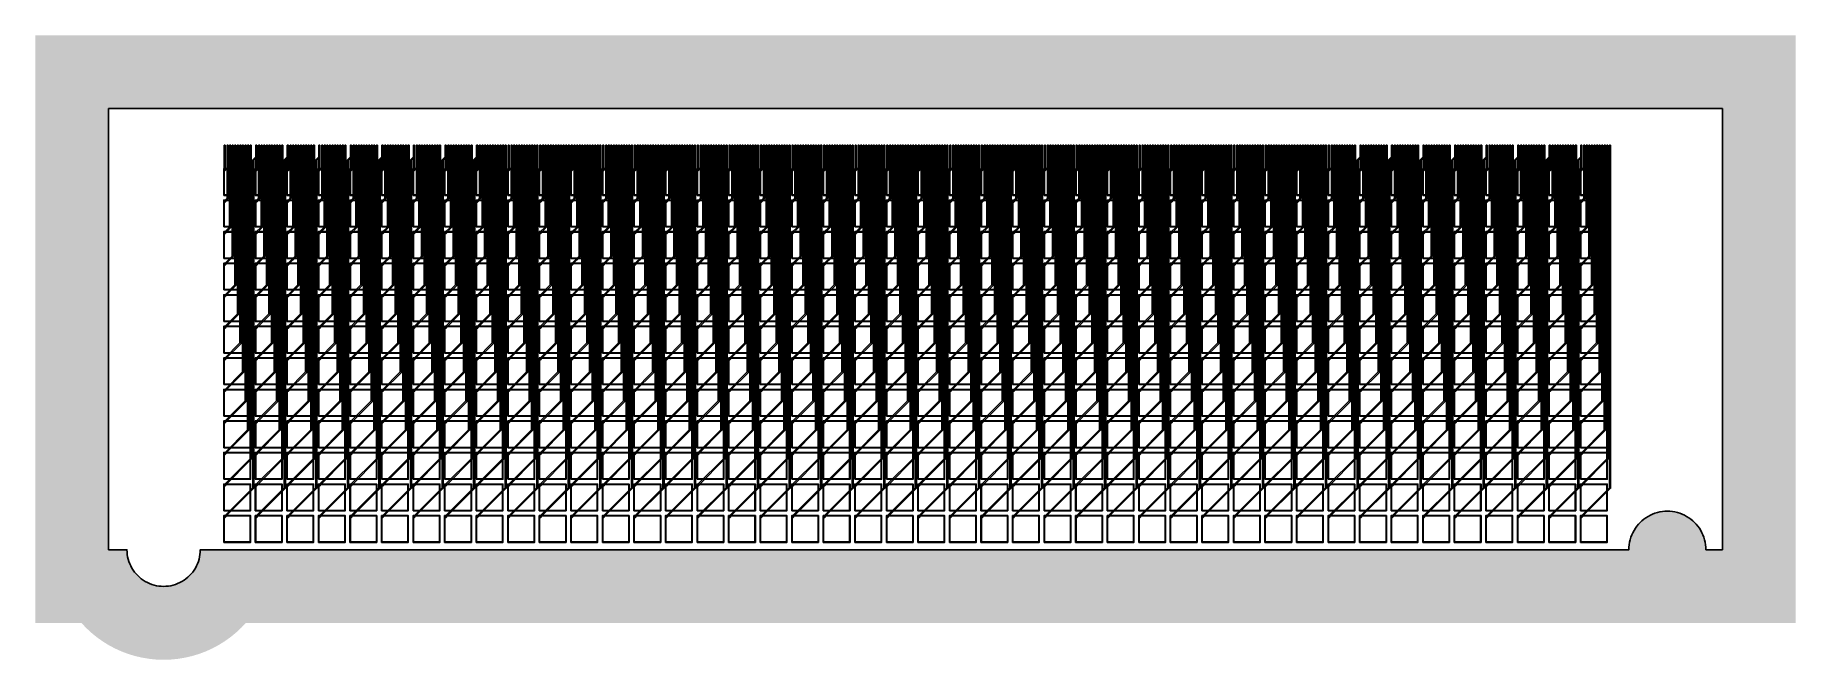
# Model space of a CAD drawing. Header units: metres. Extents: x -514 to 4285, y 130 to 1832.
import ezdxf

# ---------------------------------------------------------------- set-up
doc = ezdxf.new("R2010")
doc.units = ezdxf.units.M
for name, color, linetype in [('Etching', 1, 'CONTINUOUS'), ('EtchingPad', 2, 'CONTINUOUS'), ('Metal1', 4, 'CONTINUOUS'), ('Metal2', 3, 'CONTINUOUS'), ('Polyimide', 7, 'CONTINUOUS'), ('Polyimide_Negative', 5, 'CONTINUOUS')]:
    doc.layers.add(name, color=color, linetype=linetype)

msp = doc.modelspace()

# ---------------------------------------------------------------- hatches: boundary and pattern name
at = {"layer": 'Polyimide_Negative'}
h = msp.add_hatch(color=5, dxfattribs=at)
h.paths.add_polyline_path([(-514, 1832.5), (4285, 1832.5), (4285, 230), (59.6, 230), (48.2, 217.8), (33.9, 204.4), (18.7, 191.9), (2.7, 180.5), (-13.9, 170.1), (-31.3, 160.8), (-49.2, 152.7), (-67.5, 145.8), (-86.3, 140.1), (-105.5, 135.7), (-124.8, 132.5), (-144.4, 130.5), (-164, 129.9), (-183.6, 130.5), (-203.2, 132.5), (-222.5, 135.7), (-241.7, 140.1), (-260.5, 145.8), (-278.8, 152.7), (-296.7, 160.8), (-314.1, 170.1), (-330.7, 180.5), (-346.7, 191.9), (-361.9, 204.4), (-376.2, 217.8), (-387.6, 230), (-514, 230), (-514, 1832.5)])
h.paths.add_polyline_path([(-264, 430), (-263.8, 423.5), (-263.1, 416.9), (-262.1, 410.5), (-260.6, 404.1), (-258.7, 397.9), (-256.4, 391.7), (-253.7, 385.8), (-250.6, 380), (-247.1, 374.4), (-243.3, 369.1), (-239.2, 364.1), (-234.7, 359.3), (-229.9, 354.8), (-224.9, 350.7), (-219.6, 346.9), (-214, 343.4), (-208.2, 340.3), (-202.3, 337.6), (-196.1, 335.3), (-189.9, 333.4), (-183.5, 331.9), (-177.1, 330.9), (-170.5, 330.2), (-164, 330), (-157.5, 330.2), (-150.9, 330.9), (-144.5, 331.9), (-138.1, 333.4), (-131.9, 335.3), (-125.7, 337.6), (-119.8, 340.3), (-114, 343.4), (-108.4, 346.9), (-103.1, 350.7), (-98.1, 354.8), (-93.3, 359.3), (-88.8, 364.1), (-84.7, 369.1), (-80.9, 374.4), (-77.4, 380), (-74.3, 385.8), (-71.6, 391.7), (-69.3, 397.9), (-67.4, 404.1), (-65.9, 410.5), (-64.9, 416.9), (-64.2, 423.5), (-64, 430), (1985, 430), (3830, 430), (3830.2, 436.9), (3830.9, 443.7), (3832, 450.5), (3833.6, 457.2), (3835.6, 463.8), (3838, 470.2), (3840.8, 476.4), (3844.1, 482.5), (3847.7, 488.3), (3851.7, 493.9), (3856.1, 499.2), (3860.8, 504.2), (3865.8, 508.9), (3871.1, 513.3), (3876.7, 517.3), (3882.5, 520.9), (3888.6, 524.2), (3894.8, 527), (3901.2, 529.4), (3907.8, 531.4), (3914.5, 533), (3921.3, 534.1), (3928.1, 534.8), (3935, 535), (3941.9, 534.8), (3948.7, 534.1), (3955.5, 533), (3962.2, 531.4), (3968.8, 529.4), (3975.2, 527), (3981.4, 524.2), (3987.5, 520.9), (3993.3, 517.3), (3998.9, 513.3), (4004.2, 508.9), (4009.2, 504.2), (4013.9, 499.2), (4018.3, 493.9), (4022.3, 488.3), (4025.9, 482.5), (4029.2, 476.4), (4032, 470.2), (4034.4, 463.8), (4036.4, 457.2), (4038, 450.5), (4039.1, 443.7), (4039.8, 436.9), (4040, 430), (4085, 430), (4085, 1632.5), (-314, 1632.5), (-314, 430), (-264, 430)], flags=0)

# ---------------------------------------------------------------- linework, layer by layer
at = {"layer": 'Etching'}
for points in [[(5.2, 1466.2), (5.2, 1466.6), (5.2, 1466.9), (5.1, 1467.2), (4.9, 1467.5), (4.7, 1467.8), (4.5, 1468), (4.3, 1468.2), (4, 1468.4), (3.7, 1468.6), (3.4, 1468.7), (3.1, 1468.7), (2.7, 1468.8), (2.4, 1468.7), (2.1, 1468.7), (1.8, 1468.6), (1.5, 1468.4), (1.2, 1468.2), (1, 1468), (0.8, 1467.8), (0.6, 1467.5), (0.4, 1467.2), (0.3, 1466.9), (0.3, 1466.6), (0.2, 1466.2), (0.3, 1465.9), (0.3, 1465.6), (0.4, 1465.3), (0.6, 1465), (0.8, 1464.7), (1, 1464.5), (1.2, 1464.3), (1.5, 1464.1), (1.8, 1463.9), (2.1, 1463.8), (2.4, 1463.8), (2.7, 1463.8), (3.1, 1463.8), (3.4, 1463.8), (3.7, 1463.9), (4, 1464.1), (4.3, 1464.3), (4.5, 1464.5), (4.7, 1464.7), (4.9, 1465), (5.1, 1465.3), (5.2, 1465.6), (5.2, 1465.9), (5.2, 1466.2)], [(91.2, 1466.2), (91.2, 1466.6), (91.2, 1466.9), (91.1, 1467.2), (90.9, 1467.5), (90.7, 1467.8), (90.5, 1468), (90.3, 1468.2), (90, 1468.4), (89.7, 1468.6), (89.4, 1468.7), (89.1, 1468.7), (88.8, 1468.8), (88.4, 1468.7), (88.1, 1468.7), (87.8, 1468.6), (87.5, 1468.4), (87.2, 1468.2), (87, 1468), (86.8, 1467.8), (86.6, 1467.5), (86.4, 1467.2), (86.3, 1466.9), (86.3, 1466.6), (86.2, 1466.2), (86.3, 1465.9), (86.3, 1465.6), (86.4, 1465.3), (86.6, 1465), (86.8, 1464.7), (87, 1464.5), (87.2, 1464.3), (87.5, 1464.1), (87.8, 1463.9), (88.1, 1463.8), (88.4, 1463.8), (88.8, 1463.8), (89.1, 1463.8), (89.4, 1463.8), (89.7, 1463.9), (90, 1464.1), (90.3, 1464.3), (90.5, 1464.5), (90.7, 1464.7), (90.9, 1465), (91.1, 1465.3), (91.2, 1465.6), (91.2, 1465.9), (91.2, 1466.2)], [(177.2, 1466.2), (177.2, 1466.6), (177.2, 1466.9), (177.1, 1467.2), (176.9, 1467.5), (176.7, 1467.8), (176.5, 1468), (176.3, 1468.2), (176, 1468.4), (175.7, 1468.6), (175.4, 1468.7), (175.1, 1468.7), (174.8, 1468.8), (174.4, 1468.7), (174.1, 1468.7), (173.8, 1468.6), (173.5, 1468.4), (173.2, 1468.2), (173, 1468), (172.8, 1467.8), (172.6, 1467.5), (172.4, 1467.2), (172.3, 1466.9), (172.3, 1466.6), (172.2, 1466.2), (172.3, 1465.9), (172.3, 1465.6), (172.4, 1465.3), (172.6, 1465), (172.8, 1464.7), (173, 1464.5), (173.2, 1464.3), (173.5, 1464.1), (173.8, 1463.9), (174.1, 1463.8), (174.4, 1463.8), (174.8, 1463.8), (175.1, 1463.8), (175.4, 1463.8), (175.7, 1463.9), (176, 1464.1), (176.3, 1464.3), (176.5, 1464.5), (176.7, 1464.7), (176.9, 1465), (177.1, 1465.3), (177.2, 1465.6), (177.2, 1465.9), (177.2, 1466.2)], [(263.2, 1466.2), (263.2, 1466.6), (263.2, 1466.9), (263.1, 1467.2), (262.9, 1467.5), (262.7, 1467.8), (262.5, 1468), (262.3, 1468.2), (262, 1468.4), (261.7, 1468.6), (261.4, 1468.7), (261.1, 1468.7), (260.8, 1468.8), (260.4, 1468.7), (260.1, 1468.7), (259.8, 1468.6), (259.5, 1468.4), (259.2, 1468.2), (259, 1468), (258.8, 1467.8), (258.6, 1467.5), (258.4, 1467.2), (258.3, 1466.9), (258.3, 1466.6), (258.2, 1466.2), (258.3, 1465.9), (258.3, 1465.6), (258.4, 1465.3), (258.6, 1465), (258.8, 1464.7), (259, 1464.5), (259.2, 1464.3), (259.5, 1464.1), (259.8, 1463.9), (260.1, 1463.8), (260.4, 1463.8), (260.8, 1463.8), (261.1, 1463.8), (261.4, 1463.8), (261.7, 1463.9), (262, 1464.1), (262.3, 1464.3), (262.5, 1464.5), (262.7, 1464.7), (262.9, 1465), (263.1, 1465.3), (263.2, 1465.6), (263.2, 1465.9), (263.2, 1466.2)], [(349.2, 1466.2), (349.2, 1466.6), (349.2, 1466.9), (349.1, 1467.2), (348.9, 1467.5), (348.7, 1467.8), (348.5, 1468), (348.3, 1468.2), (348, 1468.4), (347.7, 1468.6), (347.4, 1468.7), (347.1, 1468.7), (346.8, 1468.8), (346.4, 1468.7), (346.1, 1468.7), (345.8, 1468.6), (345.5, 1468.4), (345.2, 1468.2), (345, 1468), (344.8, 1467.8), (344.6, 1467.5), (344.4, 1467.2), (344.3, 1466.9), (344.3, 1466.6), (344.2, 1466.2), (344.3, 1465.9), (344.3, 1465.6), (344.4, 1465.3), (344.6, 1465), (344.8, 1464.7), (345, 1464.5), (345.2, 1464.3), (345.5, 1464.1), (345.8, 1463.9), (346.1, 1463.8), (346.4, 1463.8), (346.8, 1463.8), (347.1, 1463.8), (347.4, 1463.8), (347.7, 1463.9), (348, 1464.1), (348.3, 1464.3), (348.5, 1464.5), (348.7, 1464.7), (348.9, 1465), (349.1, 1465.3), (349.2, 1465.6), (349.2, 1465.9), (349.2, 1466.2)], [(435.2, 1466.2), (435.2, 1466.6), (435.2, 1466.9), (435.1, 1467.2), (434.9, 1467.5), (434.7, 1467.8), (434.5, 1468), (434.3, 1468.2), (434, 1468.4), (433.7, 1468.6), (433.4, 1468.7), (433.1, 1468.7), (432.8, 1468.8), (432.4, 1468.7), (432.1, 1468.7), (431.8, 1468.6), (431.5, 1468.4), (431.2, 1468.2), (431, 1468), (430.8, 1467.8), (430.6, 1467.5), (430.4, 1467.2), (430.3, 1466.9), (430.3, 1466.6), (430.2, 1466.2), (430.3, 1465.9), (430.3, 1465.6), (430.4, 1465.3), (430.6, 1465), (430.8, 1464.7), (431, 1464.5), (431.2, 1464.3), (431.5, 1464.1), (431.8, 1463.9), (432.1, 1463.8), (432.4, 1463.8), (432.8, 1463.8), (433.1, 1463.8), (433.4, 1463.8), (433.7, 1463.9), (434, 1464.1), (434.3, 1464.3), (434.5, 1464.5), (434.7, 1464.7), (434.9, 1465), (435.1, 1465.3), (435.2, 1465.6), (435.2, 1465.9), (435.2, 1466.2)], [(521.2, 1466.2), (521.2, 1466.6), (521.2, 1466.9), (521.1, 1467.2), (520.9, 1467.5), (520.7, 1467.8), (520.5, 1468), (520.3, 1468.2), (520, 1468.4), (519.7, 1468.6), (519.4, 1468.7), (519.1, 1468.7), (518.8, 1468.8), (518.4, 1468.7), (518.1, 1468.7), (517.8, 1468.6), (517.5, 1468.4), (517.2, 1468.2), (517, 1468), (516.8, 1467.8), (516.6, 1467.5), (516.4, 1467.2), (516.3, 1466.9), (516.3, 1466.6), (516.2, 1466.2), (516.3, 1465.9), (516.3, 1465.6), (516.4, 1465.3), (516.6, 1465), (516.8, 1464.7), (517, 1464.5), (517.2, 1464.3), (517.5, 1464.1), (517.8, 1463.9), (518.1, 1463.8), (518.4, 1463.8), (518.8, 1463.8), (519.1, 1463.8), (519.4, 1463.8), (519.7, 1463.9), (520, 1464.1), (520.3, 1464.3), (520.5, 1464.5), (520.7, 1464.7), (520.9, 1465), (521.1, 1465.3), (521.2, 1465.6), (521.2, 1465.9), (521.2, 1466.2)], [(607.2, 1466.2), (607.2, 1466.6), (607.2, 1466.9), (607.1, 1467.2), (606.9, 1467.5), (606.7, 1467.8), (606.5, 1468), (606.3, 1468.2), (606, 1468.4), (605.7, 1468.6), (605.4, 1468.7), (605.1, 1468.7), (604.8, 1468.8), (604.4, 1468.7), (604.1, 1468.7), (603.8, 1468.6), (603.5, 1468.4), (603.2, 1468.2), (603, 1468), (602.8, 1467.8), (602.6, 1467.5), (602.4, 1467.2), (602.3, 1466.9), (602.3, 1466.6), (602.2, 1466.2), (602.3, 1465.9), (602.3, 1465.6), (602.4, 1465.3), (602.6, 1465), (602.8, 1464.7), (603, 1464.5), (603.2, 1464.3), (603.5, 1464.1), (603.8, 1463.9), (604.1, 1463.8), (604.4, 1463.8), (604.8, 1463.8), (605.1, 1463.8), (605.4, 1463.8), (605.7, 1463.9), (606, 1464.1), (606.3, 1464.3), (606.5, 1464.5), (606.7, 1464.7), (606.9, 1465), (607.1, 1465.3), (607.2, 1465.6), (607.2, 1465.9), (607.2, 1466.2)], [(693.2, 1466.2), (693.2, 1466.6), (693.2, 1466.9), (693.1, 1467.2), (692.9, 1467.5), (692.7, 1467.8), (692.5, 1468), (692.3, 1468.2), (692, 1468.4), (691.7, 1468.6), (691.4, 1468.7), (691.1, 1468.7), (690.8, 1468.8), (690.4, 1468.7), (690.1, 1468.7), (689.8, 1468.6), (689.5, 1468.4), (689.2, 1468.2), (689, 1468), (688.8, 1467.8), (688.6, 1467.5), (688.4, 1467.2), (688.3, 1466.9), (688.3, 1466.6), (688.2, 1466.2), (688.3, 1465.9), (688.3, 1465.6), (688.4, 1465.3), (688.6, 1465), (688.8, 1464.7), (689, 1464.5), (689.2, 1464.3), (689.5, 1464.1), (689.8, 1463.9), (690.1, 1463.8), (690.4, 1463.8), (690.8, 1463.8), (691.1, 1463.8), (691.4, 1463.8), (691.7, 1463.9), (692, 1464.1), (692.3, 1464.3), (692.5, 1464.5), (692.7, 1464.7), (692.9, 1465), (693.1, 1465.3), (693.2, 1465.6), (693.2, 1465.9), (693.2, 1466.2)], [(779.2, 1466.2), (779.2, 1466.6), (779.2, 1466.9), (779.1, 1467.2), (778.9, 1467.5), (778.7, 1467.8), (778.5, 1468), (778.3, 1468.2), (778, 1468.4), (777.7, 1468.6), (777.4, 1468.7), (777.1, 1468.7), (776.8, 1468.8), (776.4, 1468.7), (776.1, 1468.7), (775.8, 1468.6), (775.5, 1468.4), (775.2, 1468.2), (775, 1468), (774.8, 1467.8), (774.6, 1467.5), (774.4, 1467.2), (774.3, 1466.9), (774.3, 1466.6), (774.2, 1466.2), (774.3, 1465.9), (774.3, 1465.6), (774.4, 1465.3), (774.6, 1465), (774.8, 1464.7), (775, 1464.5), (775.2, 1464.3), (775.5, 1464.1), (775.8, 1463.9), (776.1, 1463.8), (776.4, 1463.8), (776.8, 1463.8), (777.1, 1463.8), (777.4, 1463.8), (777.7, 1463.9), (778, 1464.1), (778.3, 1464.3), (778.5, 1464.5), (778.7, 1464.7), (778.9, 1465), (779.1, 1465.3), (779.2, 1465.6), (779.2, 1465.9), (779.2, 1466.2)], [(865.2, 1466.2), (865.2, 1466.6), (865.2, 1466.9), (865.1, 1467.2), (864.9, 1467.5), (864.7, 1467.8), (864.5, 1468), (864.3, 1468.2), (864, 1468.4), (863.7, 1468.6), (863.4, 1468.7), (863.1, 1468.7), (862.8, 1468.8), (862.4, 1468.7), (862.1, 1468.7), (861.8, 1468.6), (861.5, 1468.4), (861.2, 1468.2), (861, 1468), (860.8, 1467.8), (860.6, 1467.5), (860.4, 1467.2), (860.3, 1466.9), (860.3, 1466.6), (860.2, 1466.2), (860.3, 1465.9), (860.3, 1465.6), (860.4, 1465.3), (860.6, 1465), (860.8, 1464.7), (861, 1464.5), (861.2, 1464.3), (861.5, 1464.1), (861.8, 1463.9), (862.1, 1463.8), (862.4, 1463.8), (862.8, 1463.8), (863.1, 1463.8), (863.4, 1463.8), (863.7, 1463.9), (864, 1464.1), (864.3, 1464.3), (864.5, 1464.5), (864.7, 1464.7), (864.9, 1465), (865.1, 1465.3), (865.2, 1465.6), (865.2, 1465.9), (865.2, 1466.2)], [(951.2, 1466.2), (951.2, 1466.6), (951.2, 1466.9), (951.1, 1467.2), (950.9, 1467.5), (950.7, 1467.8), (950.5, 1468), (950.3, 1468.2), (950, 1468.4), (949.7, 1468.6), (949.4, 1468.7), (949.1, 1468.7), (948.8, 1468.8), (948.4, 1468.7), (948.1, 1468.7), (947.8, 1468.6), (947.5, 1468.4), (947.2, 1468.2), (947, 1468), (946.8, 1467.8), (946.6, 1467.5), (946.4, 1467.2), (946.3, 1466.9), (946.3, 1466.6), (946.2, 1466.2), (946.3, 1465.9), (946.3, 1465.6), (946.4, 1465.3), (946.6, 1465), (946.8, 1464.7), (947, 1464.5), (947.2, 1464.3), (947.5, 1464.1), (947.8, 1463.9), (948.1, 1463.8), (948.4, 1463.8), (948.8, 1463.8), (949.1, 1463.8), (949.4, 1463.8), (949.7, 1463.9), (950, 1464.1), (950.3, 1464.3), (950.5, 1464.5), (950.7, 1464.7), (950.9, 1465), (951.1, 1465.3), (951.2, 1465.6), (951.2, 1465.9), (951.2, 1466.2)], [(1037.2, 1466.2), (1037.2, 1466.6), (1037.2, 1466.9), (1037.1, 1467.2), (1036.9, 1467.5), (1036.7, 1467.8), (1036.5, 1468), (1036.3, 1468.2), (1036, 1468.4), (1035.7, 1468.6), (1035.4, 1468.7), (1035.1, 1468.7), (1034.8, 1468.8), (1034.4, 1468.7), (1034.1, 1468.7), (1033.8, 1468.6), (1033.5, 1468.4), (1033.2, 1468.2), (1033, 1468), (1032.8, 1467.8), (1032.6, 1467.5), (1032.4, 1467.2), (1032.3, 1466.9), (1032.3, 1466.6), (1032.2, 1466.2), (1032.3, 1465.9), (1032.3, 1465.6), (1032.4, 1465.3), (1032.6, 1465), (1032.8, 1464.7), (1033, 1464.5), (1033.2, 1464.3), (1033.5, 1464.1), (1033.8, 1463.9), (1034.1, 1463.8), (1034.4, 1463.8), (1034.8, 1463.8), (1035.1, 1463.8), (1035.4, 1463.8), (1035.7, 1463.9), (1036, 1464.1), (1036.3, 1464.3), (1036.5, 1464.5), (1036.7, 1464.7), (1036.9, 1465), (1037.1, 1465.3), (1037.2, 1465.6), (1037.2, 1465.9), (1037.2, 1466.2)], [(1123.2, 1466.2), (1123.2, 1466.6), (1123.2, 1466.9), (1123.1, 1467.2), (1122.9, 1467.5), (1122.7, 1467.8), (1122.5, 1468), (1122.3, 1468.2), (1122, 1468.4), (1121.7, 1468.6), (1121.4, 1468.7), (1121.1, 1468.7), (1120.8, 1468.8), (1120.4, 1468.7), (1120.1, 1468.7), (1119.8, 1468.6), (1119.5, 1468.4), (1119.2, 1468.2), (1119, 1468), (1118.8, 1467.8), (1118.6, 1467.5), (1118.4, 1467.2), (1118.3, 1466.9), (1118.3, 1466.6), (1118.2, 1466.2), (1118.3, 1465.9), (1118.3, 1465.6), (1118.4, 1465.3), (1118.6, 1465), (1118.8, 1464.7), (1119, 1464.5), (1119.2, 1464.3), (1119.5, 1464.1), (1119.8, 1463.9), (1120.1, 1463.8), (1120.4, 1463.8), (1120.8, 1463.8), (1121.1, 1463.8), (1121.4, 1463.8), (1121.7, 1463.9), (1122, 1464.1), (1122.3, 1464.3), (1122.5, 1464.5), (1122.7, 1464.7), (1122.9, 1465), (1123.1, 1465.3), (1123.2, 1465.6), (1123.2, 1465.9), (1123.2, 1466.2)], [(1209.2, 1466.2), (1209.2, 1466.6), (1209.2, 1466.9), (1209.1, 1467.2), (1208.9, 1467.5), (1208.7, 1467.8), (1208.5, 1468), (1208.3, 1468.2), (1208, 1468.4), (1207.7, 1468.6), (1207.4, 1468.7), (1207.1, 1468.7), (1206.8, 1468.8), (1206.4, 1468.7), (1206.1, 1468.7), (1205.8, 1468.6), (1205.5, 1468.4), (1205.2, 1468.2), (1205, 1468), (1204.8, 1467.8), (1204.6, 1467.5), (1204.4, 1467.2), (1204.3, 1466.9), (1204.3, 1466.6), (1204.2, 1466.2), (1204.3, 1465.9), (1204.3, 1465.6), (1204.4, 1465.3), (1204.6, 1465), (1204.8, 1464.7), (1205, 1464.5), (1205.2, 1464.3), (1205.5, 1464.1), (1205.8, 1463.9), (1206.1, 1463.8), (1206.4, 1463.8), (1206.8, 1463.8), (1207.1, 1463.8), (1207.4, 1463.8), (1207.7, 1463.9), (1208, 1464.1), (1208.3, 1464.3), (1208.5, 1464.5), (1208.7, 1464.7), (1208.9, 1465), (1209.1, 1465.3), (1209.2, 1465.6), (1209.2, 1465.9), (1209.2, 1466.2)], [(1295.2, 1466.2), (1295.2, 1466.6), (1295.2, 1466.9), (1295.1, 1467.2), (1294.9, 1467.5), (1294.7, 1467.8), (1294.5, 1468), (1294.3, 1468.2), (1294, 1468.4), (1293.7, 1468.6), (1293.4, 1468.7), (1293.1, 1468.7), (1292.8, 1468.8), (1292.4, 1468.7), (1292.1, 1468.7), (1291.8, 1468.6), (1291.5, 1468.4), (1291.2, 1468.2), (1291, 1468), (1290.8, 1467.8), (1290.6, 1467.5), (1290.4, 1467.2), (1290.3, 1466.9), (1290.3, 1466.6), (1290.2, 1466.2), (1290.3, 1465.9), (1290.3, 1465.6), (1290.4, 1465.3), (1290.6, 1465), (1290.8, 1464.7), (1291, 1464.5), (1291.2, 1464.3), (1291.5, 1464.1), (1291.8, 1463.9), (1292.1, 1463.8), (1292.4, 1463.8), (1292.8, 1463.8), (1293.1, 1463.8), (1293.4, 1463.8), (1293.7, 1463.9), (1294, 1464.1), (1294.3, 1464.3), (1294.5, 1464.5), (1294.7, 1464.7), (1294.9, 1465), (1295.1, 1465.3), (1295.2, 1465.6), (1295.2, 1465.9), (1295.2, 1466.2)], [(1381.2, 1466.2), (1381.2, 1466.6), (1381.2, 1466.9), (1381.1, 1467.2), (1380.9, 1467.5), (1380.7, 1467.8), (1380.5, 1468), (1380.3, 1468.2), (1380, 1468.4), (1379.7, 1468.6), (1379.4, 1468.7), (1379.1, 1468.7), (1378.8, 1468.8), (1378.4, 1468.7), (1378.1, 1468.7), (1377.8, 1468.6), (1377.5, 1468.4), (1377.2, 1468.2), (1377, 1468), (1376.8, 1467.8), (1376.6, 1467.5), (1376.4, 1467.2), (1376.3, 1466.9), (1376.3, 1466.6), (1376.2, 1466.2), (1376.3, 1465.9), (1376.3, 1465.6), (1376.4, 1465.3), (1376.6, 1465), (1376.8, 1464.7), (1377, 1464.5), (1377.2, 1464.3), (1377.5, 1464.1), (1377.8, 1463.9), (1378.1, 1463.8), (1378.4, 1463.8), (1378.8, 1463.8), (1379.1, 1463.8), (1379.4, 1463.8), (1379.7, 1463.9), (1380, 1464.1), (1380.3, 1464.3), (1380.5, 1464.5), (1380.7, 1464.7), (1380.9, 1465), (1381.1, 1465.3), (1381.2, 1465.6), (1381.2, 1465.9), (1381.2, 1466.2)], [(1467.2, 1466.2), (1467.2, 1466.6), (1467.2, 1466.9), (1467.1, 1467.2), (1466.9, 1467.5), (1466.7, 1467.8), (1466.5, 1468), (1466.3, 1468.2), (1466, 1468.4), (1465.7, 1468.6), (1465.4, 1468.7), (1465.1, 1468.7), (1464.8, 1468.8), (1464.4, 1468.7), (1464.1, 1468.7), (1463.8, 1468.6), (1463.5, 1468.4), (1463.2, 1468.2), (1463, 1468), (1462.8, 1467.8), (1462.6, 1467.5), (1462.4, 1467.2), (1462.3, 1466.9), (1462.3, 1466.6), (1462.2, 1466.2), (1462.3, 1465.9), (1462.3, 1465.6), (1462.4, 1465.3), (1462.6, 1465), (1462.8, 1464.7), (1463, 1464.5), (1463.2, 1464.3), (1463.5, 1464.1), (1463.8, 1463.9), (1464.1, 1463.8), (1464.4, 1463.8), (1464.8, 1463.8), (1465.1, 1463.8), (1465.4, 1463.8), (1465.7, 1463.9), (1466, 1464.1), (1466.3, 1464.3), (1466.5, 1464.5), (1466.7, 1464.7), (1466.9, 1465), (1467.1, 1465.3), (1467.2, 1465.6), (1467.2, 1465.9), (1467.2, 1466.2)], [(1553.2, 1466.2), (1553.2, 1466.6), (1553.2, 1466.9), (1553.1, 1467.2), (1552.9, 1467.5), (1552.7, 1467.8), (1552.5, 1468), (1552.3, 1468.2), (1552, 1468.4), (1551.7, 1468.6), (1551.4, 1468.7), (1551.1, 1468.7), (1550.8, 1468.8), (1550.4, 1468.7), (1550.1, 1468.7), (1549.8, 1468.6), (1549.5, 1468.4), (1549.2, 1468.2), (1549, 1468), (1548.8, 1467.8), (1548.6, 1467.5), (1548.4, 1467.2), (1548.3, 1466.9), (1548.3, 1466.6), (1548.2, 1466.2), (1548.3, 1465.9), (1548.3, 1465.6), (1548.4, 1465.3), (1548.6, 1465), (1548.8, 1464.7), (1549, 1464.5), (1549.2, 1464.3), (1549.5, 1464.1), (1549.8, 1463.9), (1550.1, 1463.8), (1550.4, 1463.8), (1550.8, 1463.8), (1551.1, 1463.8), (1551.4, 1463.8), (1551.7, 1463.9), (1552, 1464.1), (1552.3, 1464.3), (1552.5, 1464.5), (1552.7, 1464.7), (1552.9, 1465), (1553.1, 1465.3), (1553.2, 1465.6), (1553.2, 1465.9), (1553.2, 1466.2)], [(1639.2, 1466.2), (1639.2, 1466.6), (1639.2, 1466.9), (1639.1, 1467.2), (1638.9, 1467.5), (1638.7, 1467.8), (1638.5, 1468), (1638.3, 1468.2), (1638, 1468.4), (1637.7, 1468.6), (1637.4, 1468.7), (1637.1, 1468.7), (1636.8, 1468.8), (1636.4, 1468.7), (1636.1, 1468.7), (1635.8, 1468.6), (1635.5, 1468.4), (1635.2, 1468.2), (1635, 1468), (1634.8, 1467.8), (1634.6, 1467.5), (1634.4, 1467.2), (1634.3, 1466.9), (1634.3, 1466.6), (1634.2, 1466.2), (1634.3, 1465.9), (1634.3, 1465.6), (1634.4, 1465.3), (1634.6, 1465), (1634.8, 1464.7), (1635, 1464.5), (1635.2, 1464.3), (1635.5, 1464.1), (1635.8, 1463.9), (1636.1, 1463.8), (1636.4, 1463.8), (1636.8, 1463.8), (1637.1, 1463.8), (1637.4, 1463.8), (1637.7, 1463.9), (1638, 1464.1), (1638.3, 1464.3), (1638.5, 1464.5), (1638.7, 1464.7), (1638.9, 1465), (1639.1, 1465.3), (1639.2, 1465.6), (1639.2, 1465.9), (1639.2, 1466.2)], [(1725.2, 1466.2), (1725.2, 1466.6), (1725.2, 1466.9), (1725.1, 1467.2), (1724.9, 1467.5), (1724.7, 1467.8), (1724.5, 1468), (1724.3, 1468.2), (1724, 1468.4), (1723.7, 1468.6), (1723.4, 1468.7), (1723.1, 1468.7), (1722.8, 1468.8), (1722.4, 1468.7), (1722.1, 1468.7), (1721.8, 1468.6), (1721.5, 1468.4), (1721.2, 1468.2), (1721, 1468), (1720.8, 1467.8), (1720.6, 1467.5), (1720.4, 1467.2), (1720.3, 1466.9), (1720.3, 1466.6), (1720.2, 1466.2), (1720.3, 1465.9), (1720.3, 1465.6), (1720.4, 1465.3), (1720.6, 1465), (1720.8, 1464.7), (1721, 1464.5), (1721.2, 1464.3), (1721.5, 1464.1), (1721.8, 1463.9), (1722.1, 1463.8), (1722.4, 1463.8), (1722.8, 1463.8), (1723.1, 1463.8), (1723.4, 1463.8), (1723.7, 1463.9), (1724, 1464.1), (1724.3, 1464.3), (1724.5, 1464.5), (1724.7, 1464.7), (1724.9, 1465), (1725.1, 1465.3), (1725.2, 1465.6), (1725.2, 1465.9), (1725.2, 1466.2)], [(1811.2, 1466.2), (1811.2, 1466.6), (1811.2, 1466.9), (1811.1, 1467.2), (1810.9, 1467.5), (1810.7, 1467.8), (1810.5, 1468), (1810.3, 1468.2), (1810, 1468.4), (1809.7, 1468.6), (1809.4, 1468.7), (1809.1, 1468.7), (1808.8, 1468.8), (1808.4, 1468.7), (1808.1, 1468.7), (1807.8, 1468.6), (1807.5, 1468.4), (1807.2, 1468.2), (1807, 1468), (1806.8, 1467.8), (1806.6, 1467.5), (1806.4, 1467.2), (1806.3, 1466.9), (1806.3, 1466.6), (1806.2, 1466.2), (1806.3, 1465.9), (1806.3, 1465.6), (1806.4, 1465.3), (1806.6, 1465), (1806.8, 1464.7), (1807, 1464.5), (1807.2, 1464.3), (1807.5, 1464.1), (1807.8, 1463.9), (1808.1, 1463.8), (1808.4, 1463.8), (1808.8, 1463.8), (1809.1, 1463.8), (1809.4, 1463.8), (1809.7, 1463.9), (1810, 1464.1), (1810.3, 1464.3), (1810.5, 1464.5), (1810.7, 1464.7), (1810.9, 1465), (1811.1, 1465.3), (1811.2, 1465.6), (1811.2, 1465.9), (1811.2, 1466.2)], [(1897.2, 1466.2), (1897.2, 1466.6), (1897.2, 1466.9), (1897.1, 1467.2), (1896.9, 1467.5), (1896.7, 1467.8), (1896.5, 1468), (1896.3, 1468.2), (1896, 1468.4), (1895.7, 1468.6), (1895.4, 1468.7), (1895.1, 1468.7), (1894.8, 1468.8), (1894.4, 1468.7), (1894.1, 1468.7), (1893.8, 1468.6), (1893.5, 1468.4), (1893.2, 1468.2), (1893, 1468), (1892.8, 1467.8), (1892.6, 1467.5), (1892.4, 1467.2), (1892.3, 1466.9), (1892.3, 1466.6), (1892.2, 1466.2), (1892.3, 1465.9), (1892.3, 1465.6), (1892.4, 1465.3), (1892.6, 1465), (1892.8, 1464.7), (1893, 1464.5), (1893.2, 1464.3), (1893.5, 1464.1), (1893.8, 1463.9), (1894.1, 1463.8), (1894.4, 1463.8), (1894.8, 1463.8), (1895.1, 1463.8), (1895.4, 1463.8), (1895.7, 1463.9), (1896, 1464.1), (1896.3, 1464.3), (1896.5, 1464.5), (1896.7, 1464.7), (1896.9, 1465), (1897.1, 1465.3), (1897.2, 1465.6), (1897.2, 1465.9), (1897.2, 1466.2)], [(1983.2, 1466.2), (1983.2, 1466.6), (1983.2, 1466.9), (1983.1, 1467.2), (1982.9, 1467.5), (1982.7, 1467.8), (1982.5, 1468), (1982.3, 1468.2), (1982, 1468.4), (1981.7, 1468.6), (1981.4, 1468.7), (1981.1, 1468.7), (1980.8, 1468.8), (1980.4, 1468.7), (1980.1, 1468.7), (1979.8, 1468.6), (1979.5, 1468.4), (1979.2, 1468.2), (1979, 1468), (1978.8, 1467.8), (1978.6, 1467.5), (1978.4, 1467.2), (1978.3, 1466.9), (1978.3, 1466.6), (1978.2, 1466.2), (1978.3, 1465.9), (1978.3, 1465.6), (1978.4, 1465.3), (1978.6, 1465), (1978.8, 1464.7), (1979, 1464.5), (1979.2, 1464.3), (1979.5, 1464.1), (1979.8, 1463.9), (1980.1, 1463.8), (1980.4, 1463.8), (1980.8, 1463.8), (1981.1, 1463.8), (1981.4, 1463.8), (1981.7, 1463.9), (1982, 1464.1), (1982.3, 1464.3), (1982.5, 1464.5), (1982.7, 1464.7), (1982.9, 1465), (1983.1, 1465.3), (1983.2, 1465.6), (1983.2, 1465.9), (1983.2, 1466.2)], [(2069.2, 1466.2), (2069.2, 1466.6), (2069.2, 1466.9), (2069.1, 1467.2), (2068.9, 1467.5), (2068.7, 1467.8), (2068.5, 1468), (2068.3, 1468.2), (2068, 1468.4), (2067.7, 1468.6), (2067.4, 1468.7), (2067.1, 1468.7), (2066.8, 1468.8), (2066.4, 1468.7), (2066.1, 1468.7), (2065.8, 1468.6), (2065.5, 1468.4), (2065.2, 1468.2), (2065, 1468), (2064.8, 1467.8), (2064.6, 1467.5), (2064.4, 1467.2), (2064.3, 1466.9), (2064.3, 1466.6), (2064.2, 1466.2), (2064.3, 1465.9), (2064.3, 1465.6), (2064.4, 1465.3), (2064.6, 1465), (2064.8, 1464.7), (2065, 1464.5), (2065.2, 1464.3), (2065.5, 1464.1), (2065.8, 1463.9), (2066.1, 1463.8), (2066.4, 1463.8), (2066.8, 1463.8), (2067.1, 1463.8), (2067.4, 1463.8), (2067.7, 1463.9), (2068, 1464.1), (2068.3, 1464.3), (2068.5, 1464.5), (2068.7, 1464.7), (2068.9, 1465), (2069.1, 1465.3), (2069.2, 1465.6), (2069.2, 1465.9), (2069.2, 1466.2)], [(2155.2, 1466.2), (2155.2, 1466.6), (2155.2, 1466.9), (2155.1, 1467.2), (2154.9, 1467.5), (2154.7, 1467.8), (2154.5, 1468), (2154.3, 1468.2), (2154, 1468.4), (2153.7, 1468.6), (2153.4, 1468.7), (2153.1, 1468.7), (2152.8, 1468.8), (2152.4, 1468.7), (2152.1, 1468.7), (2151.8, 1468.6), (2151.5, 1468.4), (2151.2, 1468.2), (2151, 1468), (2150.8, 1467.8), (2150.6, 1467.5), (2150.4, 1467.2), (2150.3, 1466.9), (2150.3, 1466.6), (2150.2, 1466.2), (2150.3, 1465.9), (2150.3, 1465.6), (2150.4, 1465.3), (2150.6, 1465), (2150.8, 1464.7), (2151, 1464.5), (2151.2, 1464.3), (2151.5, 1464.1), (2151.8, 1463.9), (2152.1, 1463.8), (2152.4, 1463.8), (2152.8, 1463.8), (2153.1, 1463.8), (2153.4, 1463.8), (2153.7, 1463.9), (2154, 1464.1), (2154.3, 1464.3), (2154.5, 1464.5), (2154.7, 1464.7), (2154.9, 1465), (2155.1, 1465.3), (2155.2, 1465.6), (2155.2, 1465.9), (2155.2, 1466.2)], [(2241.2, 1466.2), (2241.2, 1466.6), (2241.2, 1466.9), (2241.1, 1467.2), (2240.9, 1467.5), (2240.7, 1467.8), (2240.5, 1468), (2240.3, 1468.2), (2240, 1468.4), (2239.7, 1468.6), (2239.4, 1468.7), (2239.1, 1468.7), (2238.8, 1468.8), (2238.4, 1468.7), (2238.1, 1468.7), (2237.8, 1468.6), (2237.5, 1468.4), (2237.2, 1468.2), (2237, 1468), (2236.8, 1467.8), (2236.6, 1467.5), (2236.4, 1467.2), (2236.3, 1466.9), (2236.3, 1466.6), (2236.2, 1466.2), (2236.3, 1465.9), (2236.3, 1465.6), (2236.4, 1465.3), (2236.6, 1465), (2236.8, 1464.7), (2237, 1464.5), (2237.2, 1464.3), (2237.5, 1464.1), (2237.8, 1463.9), (2238.1, 1463.8), (2238.4, 1463.8), (2238.8, 1463.8), (2239.1, 1463.8), (2239.4, 1463.8), (2239.7, 1463.9), (2240, 1464.1), (2240.3, 1464.3), (2240.5, 1464.5), (2240.7, 1464.7), (2240.9, 1465), (2241.1, 1465.3), (2241.2, 1465.6), (2241.2, 1465.9), (2241.2, 1466.2)], [(2327.2, 1466.2), (2327.2, 1466.6), (2327.2, 1466.9), (2327.1, 1467.2), (2326.9, 1467.5), (2326.7, 1467.8), (2326.5, 1468), (2326.3, 1468.2), (2326, 1468.4), (2325.7, 1468.6), (2325.4, 1468.7), (2325.1, 1468.7), (2324.8, 1468.8), (2324.4, 1468.7), (2324.1, 1468.7), (2323.8, 1468.6), (2323.5, 1468.4), (2323.2, 1468.2), (2323, 1468), (2322.8, 1467.8), (2322.6, 1467.5), (2322.4, 1467.2), (2322.3, 1466.9), (2322.3, 1466.6), (2322.2, 1466.2), (2322.3, 1465.9), (2322.3, 1465.6), (2322.4, 1465.3), (2322.6, 1465), (2322.8, 1464.7), (2323, 1464.5), (2323.2, 1464.3), (2323.5, 1464.1), (2323.8, 1463.9), (2324.1, 1463.8), (2324.4, 1463.8), (2324.8, 1463.8), (2325.1, 1463.8), (2325.4, 1463.8), (2325.7, 1463.9), (2326, 1464.1), (2326.3, 1464.3), (2326.5, 1464.5), (2326.7, 1464.7), (2326.9, 1465), (2327.1, 1465.3), (2327.2, 1465.6), (2327.2, 1465.9), (2327.2, 1466.2)], [(2413.2, 1466.2), (2413.2, 1466.6), (2413.2, 1466.9), (2413.1, 1467.2), (2412.9, 1467.5), (2412.7, 1467.8), (2412.5, 1468), (2412.3, 1468.2), (2412, 1468.4), (2411.7, 1468.6), (2411.4, 1468.7), (2411.1, 1468.7), (2410.8, 1468.8), (2410.4, 1468.7), (2410.1, 1468.7), (2409.8, 1468.6), (2409.5, 1468.4), (2409.2, 1468.2), (2409, 1468), (2408.8, 1467.8), (2408.6, 1467.5), (2408.4, 1467.2), (2408.3, 1466.9), (2408.3, 1466.6), (2408.2, 1466.2), (2408.3, 1465.9), (2408.3, 1465.6), (2408.4, 1465.3), (2408.6, 1465), (2408.8, 1464.7), (2409, 1464.5), (2409.2, 1464.3), (2409.5, 1464.1), (2409.8, 1463.9), (2410.1, 1463.8), (2410.4, 1463.8), (2410.8, 1463.8), (2411.1, 1463.8), (2411.4, 1463.8), (2411.7, 1463.9), (2412, 1464.1), (2412.3, 1464.3), (2412.5, 1464.5), (2412.7, 1464.7), (2412.9, 1465), (2413.1, 1465.3), (2413.2, 1465.6), (2413.2, 1465.9), (2413.2, 1466.2)], [(2499.2, 1466.2), (2499.2, 1466.6), (2499.2, 1466.9), (2499.1, 1467.2), (2498.9, 1467.5), (2498.7, 1467.8), (2498.5, 1468), (2498.3, 1468.2), (2498, 1468.4), (2497.7, 1468.6), (2497.4, 1468.7), (2497.1, 1468.7), (2496.8, 1468.8), (2496.4, 1468.7), (2496.1, 1468.7), (2495.8, 1468.6), (2495.5, 1468.4), (2495.2, 1468.2), (2495, 1468), (2494.8, 1467.8), (2494.6, 1467.5), (2494.4, 1467.2), (2494.3, 1466.9), (2494.3, 1466.6), (2494.2, 1466.2), (2494.3, 1465.9), (2494.3, 1465.6), (2494.4, 1465.3), (2494.6, 1465), (2494.8, 1464.7), (2495, 1464.5), (2495.2, 1464.3), (2495.5, 1464.1), (2495.8, 1463.9), (2496.1, 1463.8), (2496.4, 1463.8), (2496.8, 1463.8), (2497.1, 1463.8), (2497.4, 1463.8), (2497.7, 1463.9), (2498, 1464.1), (2498.3, 1464.3), (2498.5, 1464.5), (2498.7, 1464.7), (2498.9, 1465), (2499.1, 1465.3), (2499.2, 1465.6), (2499.2, 1465.9), (2499.2, 1466.2)], [(2585.2, 1466.2), (2585.2, 1466.6), (2585.2, 1466.9), (2585.1, 1467.2), (2584.9, 1467.5), (2584.7, 1467.8), (2584.5, 1468), (2584.3, 1468.2), (2584, 1468.4), (2583.7, 1468.6), (2583.4, 1468.7), (2583.1, 1468.7), (2582.8, 1468.8), (2582.4, 1468.7), (2582.1, 1468.7), (2581.8, 1468.6), (2581.5, 1468.4), (2581.2, 1468.2), (2581, 1468), (2580.8, 1467.8), (2580.6, 1467.5), (2580.4, 1467.2), (2580.3, 1466.9), (2580.3, 1466.6), (2580.2, 1466.2), (2580.3, 1465.9), (2580.3, 1465.6), (2580.4, 1465.3), (2580.6, 1465), (2580.8, 1464.7), (2581, 1464.5), (2581.2, 1464.3), (2581.5, 1464.1), (2581.8, 1463.9), (2582.1, 1463.8), (2582.4, 1463.8), (2582.8, 1463.8), (2583.1, 1463.8), (2583.4, 1463.8), (2583.7, 1463.9), (2584, 1464.1), (2584.3, 1464.3), (2584.5, 1464.5), (2584.7, 1464.7), (2584.9, 1465), (2585.1, 1465.3), (2585.2, 1465.6), (2585.2, 1465.9), (2585.2, 1466.2)], [(2671.2, 1466.2), (2671.2, 1466.6), (2671.2, 1466.9), (2671.1, 1467.2), (2670.9, 1467.5), (2670.7, 1467.8), (2670.5, 1468), (2670.3, 1468.2), (2670, 1468.4), (2669.7, 1468.6), (2669.4, 1468.7), (2669.1, 1468.7), (2668.8, 1468.8), (2668.4, 1468.7), (2668.1, 1468.7), (2667.8, 1468.6), (2667.5, 1468.4), (2667.2, 1468.2), (2667, 1468), (2666.8, 1467.8), (2666.6, 1467.5), (2666.4, 1467.2), (2666.3, 1466.9), (2666.3, 1466.6), (2666.2, 1466.2), (2666.3, 1465.9), (2666.3, 1465.6), (2666.4, 1465.3), (2666.6, 1465), (2666.8, 1464.7), (2667, 1464.5), (2667.2, 1464.3), (2667.5, 1464.1), (2667.8, 1463.9), (2668.1, 1463.8), (2668.4, 1463.8), (2668.8, 1463.8), (2669.1, 1463.8), (2669.4, 1463.8), (2669.7, 1463.9), (2670, 1464.1), (2670.3, 1464.3), (2670.5, 1464.5), (2670.7, 1464.7), (2670.9, 1465), (2671.1, 1465.3), (2671.2, 1465.6), (2671.2, 1465.9), (2671.2, 1466.2)], [(2757.2, 1466.2), (2757.2, 1466.6), (2757.2, 1466.9), (2757.1, 1467.2), (2756.9, 1467.5), (2756.7, 1467.8), (2756.5, 1468), (2756.3, 1468.2), (2756, 1468.4), (2755.7, 1468.6), (2755.4, 1468.7), (2755.1, 1468.7), (2754.8, 1468.8), (2754.4, 1468.7), (2754.1, 1468.7), (2753.8, 1468.6), (2753.5, 1468.4), (2753.2, 1468.2), (2753, 1468), (2752.8, 1467.8), (2752.6, 1467.5), (2752.4, 1467.2), (2752.3, 1466.9), (2752.3, 1466.6), (2752.2, 1466.2), (2752.3, 1465.9), (2752.3, 1465.6), (2752.4, 1465.3), (2752.6, 1465), (2752.8, 1464.7), (2753, 1464.5), (2753.2, 1464.3), (2753.5, 1464.1), (2753.8, 1463.9), (2754.1, 1463.8), (2754.4, 1463.8), (2754.8, 1463.8), (2755.1, 1463.8), (2755.4, 1463.8), (2755.7, 1463.9), (2756, 1464.1), (2756.3, 1464.3), (2756.5, 1464.5), (2756.7, 1464.7), (2756.9, 1465), (2757.1, 1465.3), (2757.2, 1465.6), (2757.2, 1465.9), (2757.2, 1466.2)], [(2843.2, 1466.2), (2843.2, 1466.6), (2843.2, 1466.9), (2843.1, 1467.2), (2842.9, 1467.5), (2842.7, 1467.8), (2842.5, 1468), (2842.3, 1468.2), (2842, 1468.4), (2841.7, 1468.6), (2841.4, 1468.7), (2841.1, 1468.7), (2840.8, 1468.8), (2840.4, 1468.7), (2840.1, 1468.7), (2839.8, 1468.6), (2839.5, 1468.4), (2839.2, 1468.2), (2839, 1468), (2838.8, 1467.8), (2838.6, 1467.5), (2838.4, 1467.2), (2838.3, 1466.9), (2838.3, 1466.6), (2838.2, 1466.2), (2838.3, 1465.9), (2838.3, 1465.6), (2838.4, 1465.3), (2838.6, 1465), (2838.8, 1464.7), (2839, 1464.5), (2839.2, 1464.3), (2839.5, 1464.1), (2839.8, 1463.9), (2840.1, 1463.8), (2840.4, 1463.8), (2840.8, 1463.8), (2841.1, 1463.8), (2841.4, 1463.8), (2841.7, 1463.9), (2842, 1464.1), (2842.3, 1464.3), (2842.5, 1464.5), (2842.7, 1464.7), (2842.9, 1465), (2843.1, 1465.3), (2843.2, 1465.6), (2843.2, 1465.9), (2843.2, 1466.2)], [(2929.2, 1466.2), (2929.2, 1466.6), (2929.2, 1466.9), (2929.1, 1467.2), (2928.9, 1467.5), (2928.7, 1467.8), (2928.5, 1468), (2928.3, 1468.2), (2928, 1468.4), (2927.7, 1468.6), (2927.4, 1468.7), (2927.1, 1468.7), (2926.8, 1468.8), (2926.4, 1468.7), (2926.1, 1468.7), (2925.8, 1468.6), (2925.5, 1468.4), (2925.2, 1468.2), (2925, 1468), (2924.8, 1467.8), (2924.6, 1467.5), (2924.4, 1467.2), (2924.3, 1466.9), (2924.3, 1466.6), (2924.2, 1466.2), (2924.3, 1465.9), (2924.3, 1465.6), (2924.4, 1465.3), (2924.6, 1465), (2924.8, 1464.7), (2925, 1464.5), (2925.2, 1464.3), (2925.5, 1464.1), (2925.8, 1463.9), (2926.1, 1463.8), (2926.4, 1463.8), (2926.8, 1463.8), (2927.1, 1463.8), (2927.4, 1463.8), (2927.7, 1463.9), (2928, 1464.1), (2928.3, 1464.3), (2928.5, 1464.5), (2928.7, 1464.7), (2928.9, 1465), (2929.1, 1465.3), (2929.2, 1465.6), (2929.2, 1465.9), (2929.2, 1466.2)], [(3015.2, 1466.2), (3015.2, 1466.6), (3015.2, 1466.9), (3015.1, 1467.2), (3014.9, 1467.5), (3014.7, 1467.8), (3014.5, 1468), (3014.3, 1468.2), (3014, 1468.4), (3013.7, 1468.6), (3013.4, 1468.7), (3013.1, 1468.7), (3012.8, 1468.8), (3012.4, 1468.7), (3012.1, 1468.7), (3011.8, 1468.6), (3011.5, 1468.4), (3011.2, 1468.2), (3011, 1468), (3010.8, 1467.8), (3010.6, 1467.5), (3010.4, 1467.2), (3010.3, 1466.9), (3010.3, 1466.6), (3010.2, 1466.2), (3010.3, 1465.9), (3010.3, 1465.6), (3010.4, 1465.3), (3010.6, 1465), (3010.8, 1464.7), (3011, 1464.5), (3011.2, 1464.3), (3011.5, 1464.1), (3011.8, 1463.9), (3012.1, 1463.8), (3012.4, 1463.8), (3012.8, 1463.8), (3013.1, 1463.8), (3013.4, 1463.8), (3013.7, 1463.9), (3014, 1464.1), (3014.3, 1464.3), (3014.5, 1464.5), (3014.7, 1464.7), (3014.9, 1465), (3015.1, 1465.3), (3015.2, 1465.6), (3015.2, 1465.9), (3015.2, 1466.2)], [(3101.2, 1466.2), (3101.2, 1466.6), (3101.2, 1466.9), (3101.1, 1467.2), (3100.9, 1467.5), (3100.7, 1467.8), (3100.5, 1468), (3100.3, 1468.2), (3100, 1468.4), (3099.7, 1468.6), (3099.4, 1468.7), (3099.1, 1468.7), (3098.8, 1468.8), (3098.4, 1468.7), (3098.1, 1468.7), (3097.8, 1468.6), (3097.5, 1468.4), (3097.2, 1468.2), (3097, 1468), (3096.8, 1467.8), (3096.6, 1467.5), (3096.4, 1467.2), (3096.3, 1466.9), (3096.3, 1466.6), (3096.2, 1466.2), (3096.3, 1465.9), (3096.3, 1465.6), (3096.4, 1465.3), (3096.6, 1465), (3096.8, 1464.7), (3097, 1464.5), (3097.2, 1464.3), (3097.5, 1464.1), (3097.8, 1463.9), (3098.1, 1463.8), (3098.4, 1463.8), (3098.8, 1463.8), (3099.1, 1463.8), (3099.4, 1463.8), (3099.7, 1463.9), (3100, 1464.1), (3100.3, 1464.3), (3100.5, 1464.5), (3100.7, 1464.7), (3100.9, 1465), (3101.1, 1465.3), (3101.2, 1465.6), (3101.2, 1465.9), (3101.2, 1466.2)], [(3187.2, 1466.2), (3187.2, 1466.6), (3187.2, 1466.9), (3187.1, 1467.2), (3186.9, 1467.5), (3186.7, 1467.8), (3186.5, 1468), (3186.3, 1468.2), (3186, 1468.4), (3185.7, 1468.6), (3185.4, 1468.7), (3185.1, 1468.7), (3184.8, 1468.8), (3184.4, 1468.7), (3184.1, 1468.7), (3183.8, 1468.6), (3183.5, 1468.4), (3183.2, 1468.2), (3183, 1468), (3182.8, 1467.8), (3182.6, 1467.5), (3182.4, 1467.2), (3182.3, 1466.9), (3182.3, 1466.6), (3182.2, 1466.2), (3182.3, 1465.9), (3182.3, 1465.6), (3182.4, 1465.3), (3182.6, 1465), (3182.8, 1464.7), (3183, 1464.5), (3183.2, 1464.3), (3183.5, 1464.1), (3183.8, 1463.9), (3184.1, 1463.8), (3184.4, 1463.8), (3184.8, 1463.8), (3185.1, 1463.8), (3185.4, 1463.8), (3185.7, 1463.9), (3186, 1464.1), (3186.3, 1464.3), (3186.5, 1464.5), (3186.7, 1464.7), (3186.9, 1465), (3187.1, 1465.3), (3187.2, 1465.6), (3187.2, 1465.9), (3187.2, 1466.2)], [(3273.2, 1466.2), (3273.2, 1466.6), (3273.2, 1466.9), (3273.1, 1467.2), (3272.9, 1467.5), (3272.7, 1467.8), (3272.5, 1468), (3272.3, 1468.2), (3272, 1468.4), (3271.7, 1468.6), (3271.4, 1468.7), (3271.1, 1468.7), (3270.8, 1468.8), (3270.4, 1468.7), (3270.1, 1468.7), (3269.8, 1468.6), (3269.5, 1468.4), (3269.2, 1468.2), (3269, 1468), (3268.8, 1467.8), (3268.6, 1467.5), (3268.4, 1467.2), (3268.3, 1466.9), (3268.3, 1466.6), (3268.2, 1466.2), (3268.3, 1465.9), (3268.3, 1465.6), (3268.4, 1465.3), (3268.6, 1465), (3268.8, 1464.7), (3269, 1464.5), (3269.2, 1464.3), (3269.5, 1464.1), (3269.8, 1463.9), (3270.1, 1463.8), (3270.4, 1463.8), (3270.8, 1463.8), (3271.1, 1463.8), (3271.4, 1463.8), (3271.7, 1463.9), (3272, 1464.1), (3272.3, 1464.3), (3272.5, 1464.5), (3272.7, 1464.7), (3272.9, 1465), (3273.1, 1465.3), (3273.2, 1465.6), (3273.2, 1465.9), (3273.2, 1466.2)], [(3359.2, 1466.2), (3359.2, 1466.6), (3359.2, 1466.9), (3359.1, 1467.2), (3358.9, 1467.5), (3358.7, 1467.8), (3358.5, 1468), (3358.3, 1468.2), (3358, 1468.4), (3357.7, 1468.6), (3357.4, 1468.7), (3357.1, 1468.7), (3356.8, 1468.8), (3356.4, 1468.7), (3356.1, 1468.7), (3355.8, 1468.6), (3355.5, 1468.4), (3355.2, 1468.2), (3355, 1468), (3354.8, 1467.8), (3354.6, 1467.5), (3354.4, 1467.2), (3354.3, 1466.9), (3354.3, 1466.6), (3354.2, 1466.2), (3354.3, 1465.9), (3354.3, 1465.6), (3354.4, 1465.3), (3354.6, 1465), (3354.8, 1464.7), (3355, 1464.5), (3355.2, 1464.3), (3355.5, 1464.1), (3355.8, 1463.9), (3356.1, 1463.8), (3356.4, 1463.8), (3356.8, 1463.8), (3357.1, 1463.8), (3357.4, 1463.8), (3357.7, 1463.9), (3358, 1464.1), (3358.3, 1464.3), (3358.5, 1464.5), (3358.7, 1464.7), (3358.9, 1465), (3359.1, 1465.3), (3359.2, 1465.6), (3359.2, 1465.9), (3359.2, 1466.2)], [(3445.2, 1466.2), (3445.2, 1466.6), (3445.2, 1466.9), (3445.1, 1467.2), (3444.9, 1467.5), (3444.7, 1467.8), (3444.5, 1468), (3444.3, 1468.2), (3444, 1468.4), (3443.7, 1468.6), (3443.4, 1468.7), (3443.1, 1468.7), (3442.8, 1468.8), (3442.4, 1468.7), (3442.1, 1468.7), (3441.8, 1468.6), (3441.5, 1468.4), (3441.2, 1468.2), (3441, 1468), (3440.8, 1467.8), (3440.6, 1467.5), (3440.4, 1467.2), (3440.3, 1466.9), (3440.3, 1466.6), (3440.2, 1466.2), (3440.3, 1465.9), (3440.3, 1465.6), (3440.4, 1465.3), (3440.6, 1465), (3440.8, 1464.7), (3441, 1464.5), (3441.2, 1464.3), (3441.5, 1464.1), (3441.8, 1463.9), (3442.1, 1463.8), (3442.4, 1463.8), (3442.8, 1463.8), (3443.1, 1463.8), (3443.4, 1463.8), (3443.7, 1463.9), (3444, 1464.1), (3444.3, 1464.3), (3444.5, 1464.5), (3444.7, 1464.7), (3444.9, 1465), (3445.1, 1465.3), (3445.2, 1465.6), (3445.2, 1465.9), (3445.2, 1466.2)], [(3531.2, 1466.2), (3531.2, 1466.6), (3531.2, 1466.9), (3531.1, 1467.2), (3530.9, 1467.5), (3530.7, 1467.8), (3530.5, 1468), (3530.3, 1468.2), (3530, 1468.4), (3529.7, 1468.6), (3529.4, 1468.7), (3529.1, 1468.7), (3528.8, 1468.8), (3528.4, 1468.7), (3528.1, 1468.7), (3527.8, 1468.6), (3527.5, 1468.4), (3527.2, 1468.2), (3527, 1468), (3526.8, 1467.8), (3526.6, 1467.5), (3526.4, 1467.2), (3526.3, 1466.9), (3526.3, 1466.6), (3526.2, 1466.2), (3526.3, 1465.9), (3526.3, 1465.6), (3526.4, 1465.3), (3526.6, 1465), (3526.8, 1464.7), (3527, 1464.5), (3527.2, 1464.3), (3527.5, 1464.1), (3527.8, 1463.9), (3528.1, 1463.8), (3528.4, 1463.8), (3528.8, 1463.8), (3529.1, 1463.8), (3529.4, 1463.8), (3529.7, 1463.9), (3530, 1464.1), (3530.3, 1464.3), (3530.5, 1464.5), (3530.7, 1464.7), (3530.9, 1465), (3531.1, 1465.3), (3531.2, 1465.6), (3531.2, 1465.9), (3531.2, 1466.2)], [(3617.2, 1466.2), (3617.2, 1466.6), (3617.2, 1466.9), (3617.1, 1467.2), (3616.9, 1467.5), (3616.7, 1467.8), (3616.5, 1468), (3616.3, 1468.2), (3616, 1468.4), (3615.7, 1468.6), (3615.4, 1468.7), (3615.1, 1468.7), (3614.8, 1468.8), (3614.4, 1468.7), (3614.1, 1468.7), (3613.8, 1468.6), (3613.5, 1468.4), (3613.2, 1468.2), (3613, 1468), (3612.8, 1467.8), (3612.6, 1467.5), (3612.4, 1467.2), (3612.3, 1466.9), (3612.3, 1466.6), (3612.2, 1466.2), (3612.3, 1465.9), (3612.3, 1465.6), (3612.4, 1465.3), (3612.6, 1465), (3612.8, 1464.7), (3613, 1464.5), (3613.2, 1464.3), (3613.5, 1464.1), (3613.8, 1463.9), (3614.1, 1463.8), (3614.4, 1463.8), (3614.8, 1463.8), (3615.1, 1463.8), (3615.4, 1463.8), (3615.7, 1463.9), (3616, 1464.1), (3616.3, 1464.3), (3616.5, 1464.5), (3616.7, 1464.7), (3616.9, 1465), (3617.1, 1465.3), (3617.2, 1465.6), (3617.2, 1465.9), (3617.2, 1466.2)], [(3703.2, 1466.2), (3703.2, 1466.6), (3703.2, 1466.9), (3703.1, 1467.2), (3702.9, 1467.5), (3702.7, 1467.8), (3702.5, 1468), (3702.3, 1468.2), (3702, 1468.4), (3701.7, 1468.6), (3701.4, 1468.7), (3701.1, 1468.7), (3700.8, 1468.8), (3700.4, 1468.7), (3700.1, 1468.7), (3699.8, 1468.6), (3699.5, 1468.4), (3699.2, 1468.2), (3699, 1468), (3698.8, 1467.8), (3698.6, 1467.5), (3698.4, 1467.2), (3698.3, 1466.9), (3698.3, 1466.6), (3698.2, 1466.2), (3698.3, 1465.9), (3698.3, 1465.6), (3698.4, 1465.3), (3698.6, 1465), (3698.8, 1464.7), (3699, 1464.5), (3699.2, 1464.3), (3699.5, 1464.1), (3699.8, 1463.9), (3700.1, 1463.8), (3700.4, 1463.8), (3700.8, 1463.8), (3701.1, 1463.8), (3701.4, 1463.8), (3701.7, 1463.9), (3702, 1464.1), (3702.3, 1464.3), (3702.5, 1464.5), (3702.7, 1464.7), (3702.9, 1465), (3703.1, 1465.3), (3703.2, 1465.6), (3703.2, 1465.9), (3703.2, 1466.2)], [(5.2, 1380.2), (5.2, 1380.6), (5.2, 1380.9), (5.1, 1381.2), (4.9, 1381.5), (4.7, 1381.8), (4.5, 1382), (4.3, 1382.2), (4, 1382.4), (3.7, 1382.6), (3.4, 1382.7), (3.1, 1382.7), (2.7, 1382.8), (2.4, 1382.7), (2.1, 1382.7), (1.8, 1382.6), (1.5, 1382.4), (1.2, 1382.2), (1, 1382), (0.8, 1381.8), (0.6, 1381.5), (0.4, 1381.2), (0.3, 1380.9), (0.3, 1380.6), (0.2, 1380.2), (0.3, 1379.9), (0.3, 1379.6), (0.4, 1379.3), (0.6, 1379), (0.8, 1378.7), (1, 1378.5), (1.2, 1378.3), (1.5, 1378.1), (1.8, 1377.9), (2.1, 1377.8), (2.4, 1377.8), (2.7, 1377.8), (3.1, 1377.8), (3.4, 1377.8), (3.7, 1377.9), (4, 1378.1), (4.3, 1378.3), (4.5, 1378.5), (4.7, 1378.7), (4.9, 1379), (5.1, 1379.3), (5.2, 1379.6), (5.2, 1379.9), (5.2, 1380.2)], [(91.2, 1380.2), (91.2, 1380.6), (91.2, 1380.9), (91.1, 1381.2), (90.9, 1381.5), (90.7, 1381.8), (90.5, 1382), (90.3, 1382.2), (90, 1382.4), (89.7, 1382.6), (89.4, 1382.7), (89.1, 1382.7), (88.8, 1382.8), (88.4, 1382.7), (88.1, 1382.7), (87.8, 1382.6), (87.5, 1382.4), (87.2, 1382.2), (87, 1382), (86.8, 1381.8), (86.6, 1381.5), (86.4, 1381.2), (86.3, 1380.9), (86.3, 1380.6), (86.2, 1380.2), (86.3, 1379.9), (86.3, 1379.6), (86.4, 1379.3), (86.6, 1379), (86.8, 1378.7), (87, 1378.5), (87.2, 1378.3), (87.5, 1378.1), (87.8, 1377.9), (88.1, 1377.8), (88.4, 1377.8), (88.8, 1377.8), (89.1, 1377.8), (89.4, 1377.8), (89.7, 1377.9), (90, 1378.1), (90.3, 1378.3), (90.5, 1378.5), (90.7, 1378.7), (90.9, 1379), (91.1, 1379.3), (91.2, 1379.6), (91.2, 1379.9), (91.2, 1380.2)], [(177.2, 1380.2), (177.2, 1380.6), (177.2, 1380.9), (177.1, 1381.2), (176.9, 1381.5), (176.7, 1381.8), (176.5, 1382), (176.3, 1382.2), (176, 1382.4), (175.7, 1382.6), (175.4, 1382.7), (175.1, 1382.7), (174.8, 1382.8), (174.4, 1382.7), (174.1, 1382.7), (173.8, 1382.6), (173.5, 1382.4), (173.2, 1382.2), (173, 1382), (172.8, 1381.8), (172.6, 1381.5), (172.4, 1381.2), (172.3, 1380.9), (172.3, 1380.6), (172.2, 1380.2), (172.3, 1379.9), (172.3, 1379.6), (172.4, 1379.3), (172.6, 1379), (172.8, 1378.7), (173, 1378.5), (173.2, 1378.3), (173.5, 1378.1), (173.8, 1377.9), (174.1, 1377.8), (174.4, 1377.8), (174.8, 1377.8), (175.1, 1377.8), (175.4, 1377.8), (175.7, 1377.9), (176, 1378.1), (176.3, 1378.3), (176.5, 1378.5), (176.7, 1378.7), (176.9, 1379), (177.1, 1379.3), (177.2, 1379.6), (177.2, 1379.9), (177.2, 1380.2)], [(263.2, 1380.2), (263.2, 1380.6), (263.2, 1380.9), (263.1, 1381.2), (262.9, 1381.5), (262.7, 1381.8), (262.5, 1382), (262.3, 1382.2), (262, 1382.4), (261.7, 1382.6), (261.4, 1382.7), (261.1, 1382.7), (260.8, 1382.8), (260.4, 1382.7), (260.1, 1382.7), (259.8, 1382.6), (259.5, 1382.4), (259.2, 1382.2), (259, 1382), (258.8, 1381.8), (258.6, 1381.5), (258.4, 1381.2), (258.3, 1380.9), (258.3, 1380.6), (258.2, 1380.2), (258.3, 1379.9), (258.3, 1379.6), (258.4, 1379.3), (258.6, 1379), (258.8, 1378.7), (259, 1378.5), (259.2, 1378.3), (259.5, 1378.1), (259.8, 1377.9), (260.1, 1377.8), (260.4, 1377.8), (260.8, 1377.8), (261.1, 1377.8), (261.4, 1377.8), (261.7, 1377.9), (262, 1378.1), (262.3, 1378.3), (262.5, 1378.5), (262.7, 1378.7), (262.9, 1379), (263.1, 1379.3), (263.2, 1379.6), (263.2, 1379.9), (263.2, 1380.2)], [(349.2, 1380.2), (349.2, 1380.6), (349.2, 1380.9), (349.1, 1381.2), (348.9, 1381.5), (348.7, 1381.8), (348.5, 1382), (348.3, 1382.2), (348, 1382.4), (347.7, 1382.6), (347.4, 1382.7), (347.1, 1382.7), (346.8, 1382.8), (346.4, 1382.7), (346.1, 1382.7), (345.8, 1382.6), (345.5, 1382.4), (345.2, 1382.2), (345, 1382), (344.8, 1381.8), (344.6, 1381.5), (344.4, 1381.2), (344.3, 1380.9), (344.3, 1380.6), (344.2, 1380.2), (344.3, 1379.9), (344.3, 1379.6), (344.4, 1379.3), (344.6, 1379), (344.8, 1378.7), (345, 1378.5), (345.2, 1378.3), (345.5, 1378.1), (345.8, 1377.9), (346.1, 1377.8), (346.4, 1377.8), (346.8, 1377.8), (347.1, 1377.8), (347.4, 1377.8), (347.7, 1377.9), (348, 1378.1), (348.3, 1378.3), (348.5, 1378.5), (348.7, 1378.7), (348.9, 1379), (349.1, 1379.3), (349.2, 1379.6), (349.2, 1379.9), (349.2, 1380.2)], [(435.2, 1380.2), (435.2, 1380.6), (435.2, 1380.9), (435.1, 1381.2), (434.9, 1381.5), (434.7, 1381.8), (434.5, 1382), (434.3, 1382.2), (434, 1382.4), (433.7, 1382.6), (433.4, 1382.7), (433.1, 1382.7), (432.8, 1382.8), (432.4, 1382.7), (432.1, 1382.7), (431.8, 1382.6), (431.5, 1382.4), (431.2, 1382.2), (431, 1382), (430.8, 1381.8), (430.6, 1381.5), (430.4, 1381.2), (430.3, 1380.9), (430.3, 1380.6), (430.2, 1380.2), (430.3, 1379.9), (430.3, 1379.6), (430.4, 1379.3), (430.6, 1379), (430.8, 1378.7), (431, 1378.5), (431.2, 1378.3), (431.5, 1378.1), (431.8, 1377.9), (432.1, 1377.8), (432.4, 1377.8), (432.8, 1377.8), (433.1, 1377.8), (433.4, 1377.8), (433.7, 1377.9), (434, 1378.1), (434.3, 1378.3), (434.5, 1378.5), (434.7, 1378.7), (434.9, 1379), (435.1, 1379.3), (435.2, 1379.6), (435.2, 1379.9), (435.2, 1380.2)], [(521.2, 1380.2), (521.2, 1380.6), (521.2, 1380.9), (521.1, 1381.2), (520.9, 1381.5), (520.7, 1381.8), (520.5, 1382), (520.3, 1382.2), (520, 1382.4), (519.7, 1382.6), (519.4, 1382.7), (519.1, 1382.7), (518.8, 1382.8), (518.4, 1382.7), (518.1, 1382.7), (517.8, 1382.6), (517.5, 1382.4), (517.2, 1382.2), (517, 1382), (516.8, 1381.8), (516.6, 1381.5), (516.4, 1381.2), (516.3, 1380.9), (516.3, 1380.6), (516.2, 1380.2), (516.3, 1379.9), (516.3, 1379.6), (516.4, 1379.3), (516.6, 1379), (516.8, 1378.7), (517, 1378.5), (517.2, 1378.3), (517.5, 1378.1), (517.8, 1377.9), (518.1, 1377.8), (518.4, 1377.8), (518.8, 1377.8), (519.1, 1377.8), (519.4, 1377.8), (519.7, 1377.9), (520, 1378.1), (520.3, 1378.3), (520.5, 1378.5), (520.7, 1378.7), (520.9, 1379), (521.1, 1379.3), (521.2, 1379.6), (521.2, 1379.9), (521.2, 1380.2)], [(607.2, 1380.2), (607.2, 1380.6), (607.2, 1380.9), (607.1, 1381.2), (606.9, 1381.5), (606.7, 1381.8), (606.5, 1382), (606.3, 1382.2), (606, 1382.4), (605.7, 1382.6), (605.4, 1382.7), (605.1, 1382.7), (604.8, 1382.8), (604.4, 1382.7), (604.1, 1382.7), (603.8, 1382.6), (603.5, 1382.4), (603.2, 1382.2), (603, 1382), (602.8, 1381.8), (602.6, 1381.5), (602.4, 1381.2), (602.3, 1380.9), (602.3, 1380.6), (602.2, 1380.2), (602.3, 1379.9), (602.3, 1379.6), (602.4, 1379.3), (602.6, 1379), (602.8, 1378.7), (603, 1378.5), (603.2, 1378.3), (603.5, 1378.1), (603.8, 1377.9), (604.1, 1377.8), (604.4, 1377.8), (604.8, 1377.8), (605.1, 1377.8), (605.4, 1377.8), (605.7, 1377.9), (606, 1378.1), (606.3, 1378.3), (606.5, 1378.5), (606.7, 1378.7), (606.9, 1379), (607.1, 1379.3), (607.2, 1379.6), (607.2, 1379.9), (607.2, 1380.2)], [(693.2, 1380.2), (693.2, 1380.6), (693.2, 1380.9), (693.1, 1381.2), (692.9, 1381.5), (692.7, 1381.8), (692.5, 1382), (692.3, 1382.2), (692, 1382.4), (691.7, 1382.6), (691.4, 1382.7), (691.1, 1382.7), (690.8, 1382.8), (690.4, 1382.7), (690.1, 1382.7), (689.8, 1382.6), (689.5, 1382.4), (689.2, 1382.2), (689, 1382), (688.8, 1381.8), (688.6, 1381.5), (688.4, 1381.2), (688.3, 1380.9), (688.3, 1380.6), (688.2, 1380.2), (688.3, 1379.9), (688.3, 1379.6), (688.4, 1379.3), (688.6, 1379), (688.8, 1378.7), (689, 1378.5), (689.2, 1378.3), (689.5, 1378.1), (689.8, 1377.9), (690.1, 1377.8), (690.4, 1377.8), (690.8, 1377.8), (691.1, 1377.8), (691.4, 1377.8), (691.7, 1377.9), (692, 1378.1), (692.3, 1378.3), (692.5, 1378.5), (692.7, 1378.7), (692.9, 1379), (693.1, 1379.3), (693.2, 1379.6), (693.2, 1379.9), (693.2, 1380.2)], [(779.2, 1380.2), (779.2, 1380.6), (779.2, 1380.9), (779.1, 1381.2), (778.9, 1381.5), (778.7, 1381.8), (778.5, 1382), (778.3, 1382.2), (778, 1382.4), (777.7, 1382.6), (777.4, 1382.7), (777.1, 1382.7), (776.8, 1382.8), (776.4, 1382.7), (776.1, 1382.7), (775.8, 1382.6), (775.5, 1382.4), (775.2, 1382.2), (775, 1382), (774.8, 1381.8), (774.6, 1381.5), (774.4, 1381.2), (774.3, 1380.9), (774.3, 1380.6), (774.2, 1380.2), (774.3, 1379.9), (774.3, 1379.6), (774.4, 1379.3), (774.6, 1379), (774.8, 1378.7), (775, 1378.5), (775.2, 1378.3), (775.5, 1378.1), (775.8, 1377.9), (776.1, 1377.8), (776.4, 1377.8), (776.8, 1377.8), (777.1, 1377.8), (777.4, 1377.8), (777.7, 1377.9), (778, 1378.1), (778.3, 1378.3), (778.5, 1378.5), (778.7, 1378.7), (778.9, 1379), (779.1, 1379.3), (779.2, 1379.6), (779.2, 1379.9), (779.2, 1380.2)], [(865.2, 1380.2), (865.2, 1380.6), (865.2, 1380.9), (865.1, 1381.2), (864.9, 1381.5), (864.7, 1381.8), (864.5, 1382), (864.3, 1382.2), (864, 1382.4), (863.7, 1382.6), (863.4, 1382.7), (863.1, 1382.7), (862.8, 1382.8), (862.4, 1382.7), (862.1, 1382.7), (861.8, 1382.6), (861.5, 1382.4), (861.2, 1382.2), (861, 1382), (860.8, 1381.8), (860.6, 1381.5), (860.4, 1381.2), (860.3, 1380.9), (860.3, 1380.6), (860.2, 1380.2), (860.3, 1379.9), (860.3, 1379.6), (860.4, 1379.3), (860.6, 1379), (860.8, 1378.7), (861, 1378.5), (861.2, 1378.3), (861.5, 1378.1), (861.8, 1377.9), (862.1, 1377.8), (862.4, 1377.8), (862.8, 1377.8), (863.1, 1377.8), (863.4, 1377.8), (863.7, 1377.9), (864, 1378.1), (864.3, 1378.3), (864.5, 1378.5), (864.7, 1378.7), (864.9, 1379), (865.1, 1379.3), (865.2, 1379.6), (865.2, 1379.9), (865.2, 1380.2)], [(951.2, 1380.2), (951.2, 1380.6), (951.2, 1380.9), (951.1, 1381.2), (950.9, 1381.5), (950.7, 1381.8), (950.5, 1382), (950.3, 1382.2), (950, 1382.4), (949.7, 1382.6), (949.4, 1382.7), (949.1, 1382.7), (948.8, 1382.8), (948.4, 1382.7), (948.1, 1382.7), (947.8, 1382.6), (947.5, 1382.4), (947.2, 1382.2), (947, 1382), (946.8, 1381.8), (946.6, 1381.5), (946.4, 1381.2), (946.3, 1380.9), (946.3, 1380.6), (946.2, 1380.2), (946.3, 1379.9), (946.3, 1379.6), (946.4, 1379.3), (946.6, 1379), (946.8, 1378.7), (947, 1378.5), (947.2, 1378.3), (947.5, 1378.1), (947.8, 1377.9), (948.1, 1377.8), (948.4, 1377.8), (948.8, 1377.8), (949.1, 1377.8), (949.4, 1377.8), (949.7, 1377.9), (950, 1378.1), (950.3, 1378.3), (950.5, 1378.5), (950.7, 1378.7), (950.9, 1379), (951.1, 1379.3), (951.2, 1379.6), (951.2, 1379.9), (951.2, 1380.2)], [(1037.2, 1380.2), (1037.2, 1380.6), (1037.2, 1380.9), (1037.1, 1381.2), (1036.9, 1381.5), (1036.7, 1381.8), (1036.5, 1382), (1036.3, 1382.2), (1036, 1382.4), (1035.7, 1382.6), (1035.4, 1382.7), (1035.1, 1382.7), (1034.8, 1382.8), (1034.4, 1382.7), (1034.1, 1382.7), (1033.8, 1382.6), (1033.5, 1382.4), (1033.2, 1382.2), (1033, 1382), (1032.8, 1381.8), (1032.6, 1381.5), (1032.4, 1381.2), (1032.3, 1380.9), (1032.3, 1380.6), (1032.2, 1380.2), (1032.3, 1379.9), (1032.3, 1379.6), (1032.4, 1379.3), (1032.6, 1379), (1032.8, 1378.7), (1033, 1378.5), (1033.2, 1378.3), (1033.5, 1378.1), (1033.8, 1377.9), (1034.1, 1377.8), (1034.4, 1377.8), (1034.8, 1377.8), (1035.1, 1377.8), (1035.4, 1377.8), (1035.7, 1377.9), (1036, 1378.1), (1036.3, 1378.3), (1036.5, 1378.5), (1036.7, 1378.7), (1036.9, 1379), (1037.1, 1379.3), (1037.2, 1379.6), (1037.2, 1379.9), (1037.2, 1380.2)], [(1123.2, 1380.2), (1123.2, 1380.6), (1123.2, 1380.9), (1123.1, 1381.2), (1122.9, 1381.5), (1122.7, 1381.8), (1122.5, 1382), (1122.3, 1382.2), (1122, 1382.4), (1121.7, 1382.6), (1121.4, 1382.7), (1121.1, 1382.7), (1120.8, 1382.8), (1120.4, 1382.7), (1120.1, 1382.7), (1119.8, 1382.6), (1119.5, 1382.4), (1119.2, 1382.2), (1119, 1382), (1118.8, 1381.8), (1118.6, 1381.5), (1118.4, 1381.2), (1118.3, 1380.9), (1118.3, 1380.6), (1118.2, 1380.2), (1118.3, 1379.9), (1118.3, 1379.6), (1118.4, 1379.3), (1118.6, 1379), (1118.8, 1378.7), (1119, 1378.5), (1119.2, 1378.3), (1119.5, 1378.1), (1119.8, 1377.9), (1120.1, 1377.8), (1120.4, 1377.8), (1120.8, 1377.8), (1121.1, 1377.8), (1121.4, 1377.8), (1121.7, 1377.9), (1122, 1378.1), (1122.3, 1378.3), (1122.5, 1378.5), (1122.7, 1378.7), (1122.9, 1379), (1123.1, 1379.3), (1123.2, 1379.6), (1123.2, 1379.9), (1123.2, 1380.2)], [(1209.2, 1380.2), (1209.2, 1380.6), (1209.2, 1380.9), (1209.1, 1381.2), (1208.9, 1381.5), (1208.7, 1381.8), (1208.5, 1382), (1208.3, 1382.2), (1208, 1382.4), (1207.7, 1382.6), (1207.4, 1382.7), (1207.1, 1382.7), (1206.8, 1382.8), (1206.4, 1382.7), (1206.1, 1382.7), (1205.8, 1382.6), (1205.5, 1382.4), (1205.2, 1382.2), (1205, 1382), (1204.8, 1381.8), (1204.6, 1381.5), (1204.4, 1381.2), (1204.3, 1380.9), (1204.3, 1380.6), (1204.2, 1380.2), (1204.3, 1379.9), (1204.3, 1379.6), (1204.4, 1379.3), (1204.6, 1379), (1204.8, 1378.7), (1205, 1378.5), (1205.2, 1378.3), (1205.5, 1378.1), (1205.8, 1377.9), (1206.1, 1377.8), (1206.4, 1377.8), (1206.8, 1377.8), (1207.1, 1377.8), (1207.4, 1377.8), (1207.7, 1377.9), (1208, 1378.1), (1208.3, 1378.3), (1208.5, 1378.5), (1208.7, 1378.7), (1208.9, 1379), (1209.1, 1379.3), (1209.2, 1379.6), (1209.2, 1379.9), (1209.2, 1380.2)], [(1295.2, 1380.2), (1295.2, 1380.6), (1295.2, 1380.9), (1295.1, 1381.2), (1294.9, 1381.5), (1294.7, 1381.8), (1294.5, 1382), (1294.3, 1382.2), (1294, 1382.4), (1293.7, 1382.6), (1293.4, 1382.7), (1293.1, 1382.7), (1292.8, 1382.8), (1292.4, 1382.7), (1292.1, 1382.7), (1291.8, 1382.6), (1291.5, 1382.4), (1291.2, 1382.2), (1291, 1382), (1290.8, 1381.8), (1290.6, 1381.5), (1290.4, 1381.2), (1290.3, 1380.9), (1290.3, 1380.6), (1290.2, 1380.2), (1290.3, 1379.9), (1290.3, 1379.6), (1290.4, 1379.3), (1290.6, 1379), (1290.8, 1378.7), (1291, 1378.5), (1291.2, 1378.3), (1291.5, 1378.1), (1291.8, 1377.9), (1292.1, 1377.8), (1292.4, 1377.8), (1292.8, 1377.8), (1293.1, 1377.8), (1293.4, 1377.8), (1293.7, 1377.9), (1294, 1378.1), (1294.3, 1378.3), (1294.5, 1378.5), (1294.7, 1378.7), (1294.9, 1379), (1295.1, 1379.3), (1295.2, 1379.6), (1295.2, 1379.9), (1295.2, 1380.2)], [(1381.2, 1380.2), (1381.2, 1380.6), (1381.2, 1380.9), (1381.1, 1381.2), (1380.9, 1381.5), (1380.7, 1381.8), (1380.5, 1382), (1380.3, 1382.2), (1380, 1382.4), (1379.7, 1382.6), (1379.4, 1382.7), (1379.1, 1382.7), (1378.8, 1382.8), (1378.4, 1382.7), (1378.1, 1382.7), (1377.8, 1382.6), (1377.5, 1382.4), (1377.2, 1382.2), (1377, 1382), (1376.8, 1381.8), (1376.6, 1381.5), (1376.4, 1381.2), (1376.3, 1380.9), (1376.3, 1380.6), (1376.2, 1380.2), (1376.3, 1379.9), (1376.3, 1379.6), (1376.4, 1379.3), (1376.6, 1379), (1376.8, 1378.7), (1377, 1378.5), (1377.2, 1378.3), (1377.5, 1378.1), (1377.8, 1377.9), (1378.1, 1377.8), (1378.4, 1377.8), (1378.8, 1377.8), (1379.1, 1377.8), (1379.4, 1377.8), (1379.7, 1377.9), (1380, 1378.1), (1380.3, 1378.3), (1380.5, 1378.5), (1380.7, 1378.7), (1380.9, 1379), (1381.1, 1379.3), (1381.2, 1379.6), (1381.2, 1379.9), (1381.2, 1380.2)], [(1467.2, 1380.2), (1467.2, 1380.6), (1467.2, 1380.9), (1467.1, 1381.2), (1466.9, 1381.5), (1466.7, 1381.8), (1466.5, 1382), (1466.3, 1382.2), (1466, 1382.4), (1465.7, 1382.6), (1465.4, 1382.7), (1465.1, 1382.7), (1464.8, 1382.8), (1464.4, 1382.7), (1464.1, 1382.7), (1463.8, 1382.6), (1463.5, 1382.4), (1463.2, 1382.2), (1463, 1382), (1462.8, 1381.8), (1462.6, 1381.5), (1462.4, 1381.2), (1462.3, 1380.9), (1462.3, 1380.6), (1462.2, 1380.2), (1462.3, 1379.9), (1462.3, 1379.6), (1462.4, 1379.3), (1462.6, 1379), (1462.8, 1378.7), (1463, 1378.5), (1463.2, 1378.3), (1463.5, 1378.1), (1463.8, 1377.9), (1464.1, 1377.8), (1464.4, 1377.8), (1464.8, 1377.8), (1465.1, 1377.8), (1465.4, 1377.8), (1465.7, 1377.9), (1466, 1378.1), (1466.3, 1378.3), (1466.5, 1378.5), (1466.7, 1378.7), (1466.9, 1379), (1467.1, 1379.3), (1467.2, 1379.6), (1467.2, 1379.9), (1467.2, 1380.2)], [(1553.2, 1380.2), (1553.2, 1380.6), (1553.2, 1380.9), (1553.1, 1381.2), (1552.9, 1381.5), (1552.7, 1381.8), (1552.5, 1382), (1552.3, 1382.2), (1552, 1382.4), (1551.7, 1382.6), (1551.4, 1382.7), (1551.1, 1382.7), (1550.8, 1382.8), (1550.4, 1382.7), (1550.1, 1382.7), (1549.8, 1382.6), (1549.5, 1382.4), (1549.2, 1382.2), (1549, 1382), (1548.8, 1381.8), (1548.6, 1381.5), (1548.4, 1381.2), (1548.3, 1380.9), (1548.3, 1380.6), (1548.2, 1380.2), (1548.3, 1379.9), (1548.3, 1379.6), (1548.4, 1379.3), (1548.6, 1379), (1548.8, 1378.7), (1549, 1378.5), (1549.2, 1378.3), (1549.5, 1378.1), (1549.8, 1377.9), (1550.1, 1377.8), (1550.4, 1377.8), (1550.8, 1377.8), (1551.1, 1377.8), (1551.4, 1377.8), (1551.7, 1377.9), (1552, 1378.1), (1552.3, 1378.3), (1552.5, 1378.5), (1552.7, 1378.7), (1552.9, 1379), (1553.1, 1379.3), (1553.2, 1379.6), (1553.2, 1379.9), (1553.2, 1380.2)], [(1639.2, 1380.2), (1639.2, 1380.6), (1639.2, 1380.9), (1639.1, 1381.2), (1638.9, 1381.5), (1638.7, 1381.8), (1638.5, 1382), (1638.3, 1382.2), (1638, 1382.4), (1637.7, 1382.6), (1637.4, 1382.7), (1637.1, 1382.7), (1636.8, 1382.8), (1636.4, 1382.7), (1636.1, 1382.7), (1635.8, 1382.6), (1635.5, 1382.4), (1635.2, 1382.2), (1635, 1382), (1634.8, 1381.8), (1634.6, 1381.5), (1634.4, 1381.2), (1634.3, 1380.9), (1634.3, 1380.6), (1634.2, 1380.2), (1634.3, 1379.9), (1634.3, 1379.6), (1634.4, 1379.3), (1634.6, 1379), (1634.8, 1378.7), (1635, 1378.5), (1635.2, 1378.3), (1635.5, 1378.1), (1635.8, 1377.9), (1636.1, 1377.8), (1636.4, 1377.8), (1636.8, 1377.8), (1637.1, 1377.8), (1637.4, 1377.8), (1637.7, 1377.9), (1638, 1378.1), (1638.3, 1378.3), (1638.5, 1378.5), (1638.7, 1378.7), (1638.9, 1379), (1639.1, 1379.3), (1639.2, 1379.6), (1639.2, 1379.9), (1639.2, 1380.2)], [(1725.2, 1380.2), (1725.2, 1380.6), (1725.2, 1380.9), (1725.1, 1381.2), (1724.9, 1381.5), (1724.7, 1381.8), (1724.5, 1382), (1724.3, 1382.2), (1724, 1382.4), (1723.7, 1382.6), (1723.4, 1382.7), (1723.1, 1382.7), (1722.8, 1382.8), (1722.4, 1382.7), (1722.1, 1382.7), (1721.8, 1382.6), (1721.5, 1382.4), (1721.2, 1382.2), (1721, 1382), (1720.8, 1381.8), (1720.6, 1381.5), (1720.4, 1381.2), (1720.3, 1380.9), (1720.3, 1380.6), (1720.2, 1380.2), (1720.3, 1379.9), (1720.3, 1379.6), (1720.4, 1379.3), (1720.6, 1379), (1720.8, 1378.7), (1721, 1378.5), (1721.2, 1378.3), (1721.5, 1378.1), (1721.8, 1377.9), (1722.1, 1377.8), (1722.4, 1377.8), (1722.8, 1377.8), (1723.1, 1377.8), (1723.4, 1377.8), (1723.7, 1377.9), (1724, 1378.1), (1724.3, 1378.3), (1724.5, 1378.5), (1724.7, 1378.7), (1724.9, 1379), (1725.1, 1379.3), (1725.2, 1379.6), (1725.2, 1379.9), (1725.2, 1380.2)], [(1811.2, 1380.2), (1811.2, 1380.6), (1811.2, 1380.9), (1811.1, 1381.2), (1810.9, 1381.5), (1810.7, 1381.8), (1810.5, 1382), (1810.3, 1382.2), (1810, 1382.4), (1809.7, 1382.6), (1809.4, 1382.7), (1809.1, 1382.7), (1808.8, 1382.8), (1808.4, 1382.7), (1808.1, 1382.7), (1807.8, 1382.6), (1807.5, 1382.4), (1807.2, 1382.2), (1807, 1382), (1806.8, 1381.8), (1806.6, 1381.5), (1806.4, 1381.2), (1806.3, 1380.9), (1806.3, 1380.6), (1806.2, 1380.2), (1806.3, 1379.9), (1806.3, 1379.6), (1806.4, 1379.3), (1806.6, 1379), (1806.8, 1378.7), (1807, 1378.5), (1807.2, 1378.3), (1807.5, 1378.1), (1807.8, 1377.9), (1808.1, 1377.8), (1808.4, 1377.8), (1808.8, 1377.8), (1809.1, 1377.8), (1809.4, 1377.8), (1809.7, 1377.9), (1810, 1378.1), (1810.3, 1378.3), (1810.5, 1378.5), (1810.7, 1378.7), (1810.9, 1379), (1811.1, 1379.3), (1811.2, 1379.6), (1811.2, 1379.9), (1811.2, 1380.2)], [(1897.2, 1380.2), (1897.2, 1380.6), (1897.2, 1380.9), (1897.1, 1381.2), (1896.9, 1381.5), (1896.7, 1381.8), (1896.5, 1382), (1896.3, 1382.2), (1896, 1382.4), (1895.7, 1382.6), (1895.4, 1382.7), (1895.1, 1382.7), (1894.8, 1382.8), (1894.4, 1382.7), (1894.1, 1382.7), (1893.8, 1382.6), (1893.5, 1382.4), (1893.2, 1382.2), (1893, 1382), (1892.8, 1381.8), (1892.6, 1381.5), (1892.4, 1381.2), (1892.3, 1380.9), (1892.3, 1380.6), (1892.2, 1380.2), (1892.3, 1379.9), (1892.3, 1379.6), (1892.4, 1379.3), (1892.6, 1379), (1892.8, 1378.7), (1893, 1378.5), (1893.2, 1378.3), (1893.5, 1378.1), (1893.8, 1377.9), (1894.1, 1377.8), (1894.4, 1377.8), (1894.8, 1377.8), (1895.1, 1377.8), (1895.4, 1377.8), (1895.7, 1377.9), (1896, 1378.1), (1896.3, 1378.3), (1896.5, 1378.5), (1896.7, 1378.7), (1896.9, 1379), (1897.1, 1379.3), (1897.2, 1379.6), (1897.2, 1379.9), (1897.2, 1380.2)], [(1983.2, 1380.2), (1983.2, 1380.6), (1983.2, 1380.9), (1983.1, 1381.2), (1982.9, 1381.5), (1982.7, 1381.8), (1982.5, 1382), (1982.3, 1382.2), (1982, 1382.4), (1981.7, 1382.6), (1981.4, 1382.7), (1981.1, 1382.7), (1980.8, 1382.8), (1980.4, 1382.7), (1980.1, 1382.7), (1979.8, 1382.6), (1979.5, 1382.4), (1979.2, 1382.2), (1979, 1382), (1978.8, 1381.8), (1978.6, 1381.5), (1978.4, 1381.2), (1978.3, 1380.9), (1978.3, 1380.6), (1978.2, 1380.2), (1978.3, 1379.9), (1978.3, 1379.6), (1978.4, 1379.3), (1978.6, 1379), (1978.8, 1378.7), (1979, 1378.5), (1979.2, 1378.3), (1979.5, 1378.1), (1979.8, 1377.9), (1980.1, 1377.8), (1980.4, 1377.8), (1980.8, 1377.8), (1981.1, 1377.8), (1981.4, 1377.8), (1981.7, 1377.9), (1982, 1378.1), (1982.3, 1378.3), (1982.5, 1378.5), (1982.7, 1378.7), (1982.9, 1379), (1983.1, 1379.3), (1983.2, 1379.6), (1983.2, 1379.9), (1983.2, 1380.2)], [(2069.2, 1380.2), (2069.2, 1380.6), (2069.2, 1380.9), (2069.1, 1381.2), (2068.9, 1381.5), (2068.7, 1381.8), (2068.5, 1382), (2068.3, 1382.2), (2068, 1382.4), (2067.7, 1382.6), (2067.4, 1382.7), (2067.1, 1382.7), (2066.8, 1382.8), (2066.4, 1382.7), (2066.1, 1382.7), (2065.8, 1382.6), (2065.5, 1382.4), (2065.2, 1382.2), (2065, 1382), (2064.8, 1381.8), (2064.6, 1381.5), (2064.4, 1381.2), (2064.3, 1380.9), (2064.3, 1380.6), (2064.2, 1380.2), (2064.3, 1379.9), (2064.3, 1379.6), (2064.4, 1379.3), (2064.6, 1379), (2064.8, 1378.7), (2065, 1378.5), (2065.2, 1378.3), (2065.5, 1378.1), (2065.8, 1377.9), (2066.1, 1377.8), (2066.4, 1377.8), (2066.8, 1377.8), (2067.1, 1377.8), (2067.4, 1377.8), (2067.7, 1377.9), (2068, 1378.1), (2068.3, 1378.3), (2068.5, 1378.5), (2068.7, 1378.7), (2068.9, 1379), (2069.1, 1379.3), (2069.2, 1379.6), (2069.2, 1379.9), (2069.2, 1380.2)], [(2155.2, 1380.2), (2155.2, 1380.6), (2155.2, 1380.9), (2155.1, 1381.2), (2154.9, 1381.5), (2154.7, 1381.8), (2154.5, 1382), (2154.3, 1382.2), (2154, 1382.4), (2153.7, 1382.6), (2153.4, 1382.7), (2153.1, 1382.7), (2152.8, 1382.8), (2152.4, 1382.7), (2152.1, 1382.7), (2151.8, 1382.6), (2151.5, 1382.4), (2151.2, 1382.2), (2151, 1382), (2150.8, 1381.8), (2150.6, 1381.5), (2150.4, 1381.2), (2150.3, 1380.9), (2150.3, 1380.6), (2150.2, 1380.2), (2150.3, 1379.9), (2150.3, 1379.6), (2150.4, 1379.3), (2150.6, 1379), (2150.8, 1378.7), (2151, 1378.5), (2151.2, 1378.3), (2151.5, 1378.1), (2151.8, 1377.9), (2152.1, 1377.8), (2152.4, 1377.8), (2152.8, 1377.8), (2153.1, 1377.8), (2153.4, 1377.8), (2153.7, 1377.9), (2154, 1378.1), (2154.3, 1378.3), (2154.5, 1378.5), (2154.7, 1378.7), (2154.9, 1379), (2155.1, 1379.3), (2155.2, 1379.6), (2155.2, 1379.9), (2155.2, 1380.2)], [(2241.2, 1380.2), (2241.2, 1380.6), (2241.2, 1380.9), (2241.1, 1381.2), (2240.9, 1381.5), (2240.7, 1381.8), (2240.5, 1382), (2240.3, 1382.2), (2240, 1382.4), (2239.7, 1382.6), (2239.4, 1382.7), (2239.1, 1382.7), (2238.8, 1382.8), (2238.4, 1382.7), (2238.1, 1382.7), (2237.8, 1382.6), (2237.5, 1382.4), (2237.2, 1382.2), (2237, 1382), (2236.8, 1381.8), (2236.6, 1381.5), (2236.4, 1381.2), (2236.3, 1380.9), (2236.3, 1380.6), (2236.2, 1380.2), (2236.3, 1379.9), (2236.3, 1379.6), (2236.4, 1379.3), (2236.6, 1379), (2236.8, 1378.7), (2237, 1378.5), (2237.2, 1378.3), (2237.5, 1378.1), (2237.8, 1377.9), (2238.1, 1377.8), (2238.4, 1377.8), (2238.8, 1377.8), (2239.1, 1377.8), (2239.4, 1377.8), (2239.7, 1377.9), (2240, 1378.1), (2240.3, 1378.3), (2240.5, 1378.5), (2240.7, 1378.7), (2240.9, 1379), (2241.1, 1379.3), (2241.2, 1379.6), (2241.2, 1379.9), (2241.2, 1380.2)], [(2327.2, 1380.2), (2327.2, 1380.6), (2327.2, 1380.9), (2327.1, 1381.2), (2326.9, 1381.5), (2326.7, 1381.8), (2326.5, 1382), (2326.3, 1382.2), (2326, 1382.4), (2325.7, 1382.6), (2325.4, 1382.7), (2325.1, 1382.7), (2324.8, 1382.8), (2324.4, 1382.7), (2324.1, 1382.7), (2323.8, 1382.6), (2323.5, 1382.4), (2323.2, 1382.2), (2323, 1382), (2322.8, 1381.8), (2322.6, 1381.5), (2322.4, 1381.2), (2322.3, 1380.9), (2322.3, 1380.6), (2322.2, 1380.2), (2322.3, 1379.9), (2322.3, 1379.6), (2322.4, 1379.3), (2322.6, 1379), (2322.8, 1378.7), (2323, 1378.5), (2323.2, 1378.3), (2323.5, 1378.1), (2323.8, 1377.9), (2324.1, 1377.8), (2324.4, 1377.8), (2324.8, 1377.8), (2325.1, 1377.8), (2325.4, 1377.8), (2325.7, 1377.9), (2326, 1378.1), (2326.3, 1378.3), (2326.5, 1378.5), (2326.7, 1378.7), (2326.9, 1379), (2327.1, 1379.3), (2327.2, 1379.6), (2327.2, 1379.9), (2327.2, 1380.2)], [(2413.2, 1380.2), (2413.2, 1380.6), (2413.2, 1380.9), (2413.1, 1381.2), (2412.9, 1381.5), (2412.7, 1381.8), (2412.5, 1382), (2412.3, 1382.2), (2412, 1382.4), (2411.7, 1382.6), (2411.4, 1382.7), (2411.1, 1382.7), (2410.8, 1382.8), (2410.4, 1382.7), (2410.1, 1382.7), (2409.8, 1382.6), (2409.5, 1382.4), (2409.2, 1382.2), (2409, 1382), (2408.8, 1381.8), (2408.6, 1381.5), (2408.4, 1381.2), (2408.3, 1380.9), (2408.3, 1380.6), (2408.2, 1380.2), (2408.3, 1379.9), (2408.3, 1379.6), (2408.4, 1379.3), (2408.6, 1379), (2408.8, 1378.7), (2409, 1378.5), (2409.2, 1378.3), (2409.5, 1378.1), (2409.8, 1377.9), (2410.1, 1377.8), (2410.4, 1377.8), (2410.8, 1377.8), (2411.1, 1377.8), (2411.4, 1377.8), (2411.7, 1377.9), (2412, 1378.1), (2412.3, 1378.3), (2412.5, 1378.5), (2412.7, 1378.7), (2412.9, 1379), (2413.1, 1379.3), (2413.2, 1379.6), (2413.2, 1379.9), (2413.2, 1380.2)], [(2499.2, 1380.2), (2499.2, 1380.6), (2499.2, 1380.9), (2499.1, 1381.2), (2498.9, 1381.5), (2498.7, 1381.8), (2498.5, 1382), (2498.3, 1382.2), (2498, 1382.4), (2497.7, 1382.6), (2497.4, 1382.7), (2497.1, 1382.7), (2496.8, 1382.8), (2496.4, 1382.7), (2496.1, 1382.7), (2495.8, 1382.6), (2495.5, 1382.4), (2495.2, 1382.2), (2495, 1382), (2494.8, 1381.8), (2494.6, 1381.5), (2494.4, 1381.2), (2494.3, 1380.9), (2494.3, 1380.6), (2494.2, 1380.2), (2494.3, 1379.9), (2494.3, 1379.6), (2494.4, 1379.3), (2494.6, 1379), (2494.8, 1378.7), (2495, 1378.5), (2495.2, 1378.3), (2495.5, 1378.1), (2495.8, 1377.9), (2496.1, 1377.8), (2496.4, 1377.8), (2496.8, 1377.8), (2497.1, 1377.8), (2497.4, 1377.8), (2497.7, 1377.9), (2498, 1378.1), (2498.3, 1378.3), (2498.5, 1378.5), (2498.7, 1378.7), (2498.9, 1379), (2499.1, 1379.3), (2499.2, 1379.6), (2499.2, 1379.9), (2499.2, 1380.2)], [(2585.2, 1380.2), (2585.2, 1380.6), (2585.2, 1380.9), (2585.1, 1381.2), (2584.9, 1381.5), (2584.7, 1381.8), (2584.5, 1382), (2584.3, 1382.2), (2584, 1382.4), (2583.7, 1382.6), (2583.4, 1382.7), (2583.1, 1382.7), (2582.8, 1382.8), (2582.4, 1382.7), (2582.1, 1382.7), (2581.8, 1382.6), (2581.5, 1382.4), (2581.2, 1382.2), (2581, 1382), (2580.8, 1381.8), (2580.6, 1381.5), (2580.4, 1381.2), (2580.3, 1380.9), (2580.3, 1380.6), (2580.2, 1380.2), (2580.3, 1379.9), (2580.3, 1379.6), (2580.4, 1379.3), (2580.6, 1379), (2580.8, 1378.7), (2581, 1378.5), (2581.2, 1378.3), (2581.5, 1378.1), (2581.8, 1377.9), (2582.1, 1377.8), (2582.4, 1377.8), (2582.8, 1377.8), (2583.1, 1377.8), (2583.4, 1377.8), (2583.7, 1377.9), (2584, 1378.1), (2584.3, 1378.3), (2584.5, 1378.5), (2584.7, 1378.7), (2584.9, 1379), (2585.1, 1379.3), (2585.2, 1379.6), (2585.2, 1379.9), (2585.2, 1380.2)], [(2671.2, 1380.2), (2671.2, 1380.6), (2671.2, 1380.9), (2671.1, 1381.2), (2670.9, 1381.5), (2670.7, 1381.8), (2670.5, 1382), (2670.3, 1382.2), (2670, 1382.4), (2669.7, 1382.6), (2669.4, 1382.7), (2669.1, 1382.7), (2668.8, 1382.8), (2668.4, 1382.7), (2668.1, 1382.7), (2667.8, 1382.6), (2667.5, 1382.4), (2667.2, 1382.2), (2667, 1382), (2666.8, 1381.8), (2666.6, 1381.5), (2666.4, 1381.2), (2666.3, 1380.9), (2666.3, 1380.6), (2666.2, 1380.2), (2666.3, 1379.9), (2666.3, 1379.6), (2666.4, 1379.3), (2666.6, 1379), (2666.8, 1378.7), (2667, 1378.5), (2667.2, 1378.3), (2667.5, 1378.1), (2667.8, 1377.9), (2668.1, 1377.8), (2668.4, 1377.8), (2668.8, 1377.8), (2669.1, 1377.8), (2669.4, 1377.8), (2669.7, 1377.9), (2670, 1378.1), (2670.3, 1378.3), (2670.5, 1378.5), (2670.7, 1378.7), (2670.9, 1379), (2671.1, 1379.3), (2671.2, 1379.6), (2671.2, 1379.9), (2671.2, 1380.2)], [(2757.2, 1380.2), (2757.2, 1380.6), (2757.2, 1380.9), (2757.1, 1381.2), (2756.9, 1381.5), (2756.7, 1381.8), (2756.5, 1382), (2756.3, 1382.2), (2756, 1382.4), (2755.7, 1382.6), (2755.4, 1382.7), (2755.1, 1382.7), (2754.8, 1382.8), (2754.4, 1382.7), (2754.1, 1382.7), (2753.8, 1382.6), (2753.5, 1382.4), (2753.2, 1382.2), (2753, 1382), (2752.8, 1381.8), (2752.6, 1381.5), (2752.4, 1381.2), (2752.3, 1380.9), (2752.3, 1380.6), (2752.2, 1380.2), (2752.3, 1379.9), (2752.3, 1379.6), (2752.4, 1379.3), (2752.6, 1379), (2752.8, 1378.7), (2753, 1378.5), (2753.2, 1378.3), (2753.5, 1378.1), (2753.8, 1377.9), (2754.1, 1377.8), (2754.4, 1377.8), (2754.8, 1377.8), (2755.1, 1377.8), (2755.4, 1377.8), (2755.7, 1377.9), (2756, 1378.1), (2756.3, 1378.3), (2756.5, 1378.5), (2756.7, 1378.7), (2756.9, 1379), (2757.1, 1379.3), (2757.2, 1379.6), (2757.2, 1379.9), (2757.2, 1380.2)], [(2843.2, 1380.2), (2843.2, 1380.6), (2843.2, 1380.9), (2843.1, 1381.2), (2842.9, 1381.5), (2842.7, 1381.8), (2842.5, 1382), (2842.3, 1382.2), (2842, 1382.4), (2841.7, 1382.6), (2841.4, 1382.7), (2841.1, 1382.7), (2840.8, 1382.8), (2840.4, 1382.7), (2840.1, 1382.7), (2839.8, 1382.6), (2839.5, 1382.4), (2839.2, 1382.2), (2839, 1382), (2838.8, 1381.8), (2838.6, 1381.5), (2838.4, 1381.2), (2838.3, 1380.9), (2838.3, 1380.6), (2838.2, 1380.2), (2838.3, 1379.9), (2838.3, 1379.6), (2838.4, 1379.3), (2838.6, 1379), (2838.8, 1378.7), (2839, 1378.5), (2839.2, 1378.3), (2839.5, 1378.1), (2839.8, 1377.9), (2840.1, 1377.8), (2840.4, 1377.8), (2840.8, 1377.8), (2841.1, 1377.8), (2841.4, 1377.8), (2841.7, 1377.9), (2842, 1378.1), (2842.3, 1378.3), (2842.5, 1378.5), (2842.7, 1378.7), (2842.9, 1379), (2843.1, 1379.3), (2843.2, 1379.6), (2843.2, 1379.9), (2843.2, 1380.2)], [(2929.2, 1380.2), (2929.2, 1380.6), (2929.2, 1380.9), (2929.1, 1381.2), (2928.9, 1381.5), (2928.7, 1381.8), (2928.5, 1382), (2928.3, 1382.2), (2928, 1382.4), (2927.7, 1382.6), (2927.4, 1382.7), (2927.1, 1382.7), (2926.8, 1382.8), (2926.4, 1382.7), (2926.1, 1382.7), (2925.8, 1382.6), (2925.5, 1382.4), (2925.2, 1382.2), (2925, 1382), (2924.8, 1381.8), (2924.6, 1381.5), (2924.4, 1381.2), (2924.3, 1380.9), (2924.3, 1380.6), (2924.2, 1380.2), (2924.3, 1379.9), (2924.3, 1379.6), (2924.4, 1379.3), (2924.6, 1379), (2924.8, 1378.7), (2925, 1378.5), (2925.2, 1378.3), (2925.5, 1378.1), (2925.8, 1377.9), (2926.1, 1377.8), (2926.4, 1377.8), (2926.8, 1377.8), (2927.1, 1377.8), (2927.4, 1377.8), (2927.7, 1377.9), (2928, 1378.1), (2928.3, 1378.3), (2928.5, 1378.5), (2928.7, 1378.7), (2928.9, 1379), (2929.1, 1379.3), (2929.2, 1379.6), (2929.2, 1379.9), (2929.2, 1380.2)], [(3015.2, 1380.2), (3015.2, 1380.6), (3015.2, 1380.9), (3015.1, 1381.2), (3014.9, 1381.5), (3014.7, 1381.8), (3014.5, 1382), (3014.3, 1382.2), (3014, 1382.4), (3013.7, 1382.6), (3013.4, 1382.7), (3013.1, 1382.7), (3012.8, 1382.8), (3012.4, 1382.7), (3012.1, 1382.7), (3011.8, 1382.6), (3011.5, 1382.4), (3011.2, 1382.2), (3011, 1382), (3010.8, 1381.8), (3010.6, 1381.5), (3010.4, 1381.2), (3010.3, 1380.9), (3010.3, 1380.6), (3010.2, 1380.2), (3010.3, 1379.9), (3010.3, 1379.6), (3010.4, 1379.3), (3010.6, 1379), (3010.8, 1378.7), (3011, 1378.5), (3011.2, 1378.3), (3011.5, 1378.1), (3011.8, 1377.9), (3012.1, 1377.8), (3012.4, 1377.8), (3012.8, 1377.8), (3013.1, 1377.8), (3013.4, 1377.8), (3013.7, 1377.9), (3014, 1378.1), (3014.3, 1378.3), (3014.5, 1378.5), (3014.7, 1378.7), (3014.9, 1379), (3015.1, 1379.3), (3015.2, 1379.6), (3015.2, 1379.9), (3015.2, 1380.2)], [(3101.2, 1380.2), (3101.2, 1380.6), (3101.2, 1380.9), (3101.1, 1381.2), (3100.9, 1381.5), (3100.7, 1381.8), (3100.5, 1382), (3100.3, 1382.2), (3100, 1382.4), (3099.7, 1382.6), (3099.4, 1382.7), (3099.1, 1382.7), (3098.8, 1382.8), (3098.4, 1382.7), (3098.1, 1382.7), (3097.8, 1382.6), (3097.5, 1382.4), (3097.2, 1382.2), (3097, 1382), (3096.8, 1381.8), (3096.6, 1381.5), (3096.4, 1381.2), (3096.3, 1380.9), (3096.3, 1380.6), (3096.2, 1380.2), (3096.3, 1379.9), (3096.3, 1379.6), (3096.4, 1379.3), (3096.6, 1379), (3096.8, 1378.7), (3097, 1378.5), (3097.2, 1378.3), (3097.5, 1378.1), (3097.8, 1377.9), (3098.1, 1377.8), (3098.4, 1377.8), (3098.8, 1377.8), (3099.1, 1377.8), (3099.4, 1377.8), (3099.7, 1377.9), (3100, 1378.1), (3100.3, 1378.3), (3100.5, 1378.5), (3100.7, 1378.7), (3100.9, 1379), (3101.1, 1379.3), (3101.2, 1379.6), (3101.2, 1379.9), (3101.2, 1380.2)], [(3187.2, 1380.2), (3187.2, 1380.6), (3187.2, 1380.9), (3187.1, 1381.2), (3186.9, 1381.5), (3186.7, 1381.8), (3186.5, 1382), (3186.3, 1382.2), (3186, 1382.4), (3185.7, 1382.6), (3185.4, 1382.7), (3185.1, 1382.7), (3184.8, 1382.8), (3184.4, 1382.7), (3184.1, 1382.7), (3183.8, 1382.6), (3183.5, 1382.4), (3183.2, 1382.2), (3183, 1382), (3182.8, 1381.8), (3182.6, 1381.5), (3182.4, 1381.2), (3182.3, 1380.9), (3182.3, 1380.6), (3182.2, 1380.2), (3182.3, 1379.9), (3182.3, 1379.6), (3182.4, 1379.3), (3182.6, 1379), (3182.8, 1378.7), (3183, 1378.5), (3183.2, 1378.3), (3183.5, 1378.1), (3183.8, 1377.9), (3184.1, 1377.8), (3184.4, 1377.8), (3184.8, 1377.8), (3185.1, 1377.8), (3185.4, 1377.8), (3185.7, 1377.9), (3186, 1378.1), (3186.3, 1378.3), (3186.5, 1378.5), (3186.7, 1378.7), (3186.9, 1379), (3187.1, 1379.3), (3187.2, 1379.6), (3187.2, 1379.9), (3187.2, 1380.2)], [(3273.2, 1380.2), (3273.2, 1380.6), (3273.2, 1380.9), (3273.1, 1381.2), (3272.9, 1381.5), (3272.7, 1381.8), (3272.5, 1382), (3272.3, 1382.2), (3272, 1382.4), (3271.7, 1382.6), (3271.4, 1382.7), (3271.1, 1382.7), (3270.8, 1382.8), (3270.4, 1382.7), (3270.1, 1382.7), (3269.8, 1382.6), (3269.5, 1382.4), (3269.2, 1382.2), (3269, 1382), (3268.8, 1381.8), (3268.6, 1381.5), (3268.4, 1381.2), (3268.3, 1380.9), (3268.3, 1380.6), (3268.2, 1380.2), (3268.3, 1379.9), (3268.3, 1379.6), (3268.4, 1379.3), (3268.6, 1379), (3268.8, 1378.7), (3269, 1378.5), (3269.2, 1378.3), (3269.5, 1378.1), (3269.8, 1377.9), (3270.1, 1377.8), (3270.4, 1377.8), (3270.8, 1377.8), (3271.1, 1377.8), (3271.4, 1377.8), (3271.7, 1377.9), (3272, 1378.1), (3272.3, 1378.3), (3272.5, 1378.5), (3272.7, 1378.7), (3272.9, 1379), (3273.1, 1379.3), (3273.2, 1379.6), (3273.2, 1379.9), (3273.2, 1380.2)], [(3359.2, 1380.2), (3359.2, 1380.6), (3359.2, 1380.9), (3359.1, 1381.2), (3358.9, 1381.5), (3358.7, 1381.8), (3358.5, 1382), (3358.3, 1382.2), (3358, 1382.4), (3357.7, 1382.6), (3357.4, 1382.7), (3357.1, 1382.7), (3356.8, 1382.8), (3356.4, 1382.7), (3356.1, 1382.7), (3355.8, 1382.6), (3355.5, 1382.4), (3355.2, 1382.2), (3355, 1382), (3354.8, 1381.8), (3354.6, 1381.5), (3354.4, 1381.2), (3354.3, 1380.9), (3354.3, 1380.6), (3354.2, 1380.2), (3354.3, 1379.9), (3354.3, 1379.6), (3354.4, 1379.3), (3354.6, 1379), (3354.8, 1378.7), (3355, 1378.5), (3355.2, 1378.3), (3355.5, 1378.1), (3355.8, 1377.9), (3356.1, 1377.8), (3356.4, 1377.8), (3356.8, 1377.8), (3357.1, 1377.8), (3357.4, 1377.8), (3357.7, 1377.9), (3358, 1378.1), (3358.3, 1378.3), (3358.5, 1378.5), (3358.7, 1378.7), (3358.9, 1379), (3359.1, 1379.3), (3359.2, 1379.6), (3359.2, 1379.9), (3359.2, 1380.2)], [(3445.2, 1380.2), (3445.2, 1380.6), (3445.2, 1380.9), (3445.1, 1381.2), (3444.9, 1381.5), (3444.7, 1381.8), (3444.5, 1382), (3444.3, 1382.2), (3444, 1382.4), (3443.7, 1382.6), (3443.4, 1382.7), (3443.1, 1382.7), (3442.8, 1382.8), (3442.4, 1382.7), (3442.1, 1382.7), (3441.8, 1382.6), (3441.5, 1382.4), (3441.2, 1382.2), (3441, 1382), (3440.8, 1381.8), (3440.6, 1381.5), (3440.4, 1381.2), (3440.3, 1380.9), (3440.3, 1380.6), (3440.2, 1380.2), (3440.3, 1379.9), (3440.3, 1379.6), (3440.4, 1379.3), (3440.6, 1379), (3440.8, 1378.7), (3441, 1378.5), (3441.2, 1378.3), (3441.5, 1378.1), (3441.8, 1377.9), (3442.1, 1377.8), (3442.4, 1377.8), (3442.8, 1377.8), (3443.1, 1377.8), (3443.4, 1377.8), (3443.7, 1377.9), (3444, 1378.1), (3444.3, 1378.3), (3444.5, 1378.5), (3444.7, 1378.7), (3444.9, 1379), (3445.1, 1379.3), (3445.2, 1379.6), (3445.2, 1379.9), (3445.2, 1380.2)], [(3531.2, 1380.2), (3531.2, 1380.6), (3531.2, 1380.9), (3531.1, 1381.2), (3530.9, 1381.5), (3530.7, 1381.8), (3530.5, 1382), (3530.3, 1382.2), (3530, 1382.4), (3529.7, 1382.6), (3529.4, 1382.7), (3529.1, 1382.7), (3528.8, 1382.8), (3528.4, 1382.7), (3528.1, 1382.7), (3527.8, 1382.6), (3527.5, 1382.4), (3527.2, 1382.2), (3527, 1382), (3526.8, 1381.8), (3526.6, 1381.5), (3526.4, 1381.2), (3526.3, 1380.9), (3526.3, 1380.6), (3526.2, 1380.2), (3526.3, 1379.9), (3526.3, 1379.6), (3526.4, 1379.3), (3526.6, 1379), (3526.8, 1378.7), (3527, 1378.5), (3527.2, 1378.3), (3527.5, 1378.1), (3527.8, 1377.9), (3528.1, 1377.8), (3528.4, 1377.8), (3528.8, 1377.8), (3529.1, 1377.8), (3529.4, 1377.8), (3529.7, 1377.9), (3530, 1378.1), (3530.3, 1378.3), (3530.5, 1378.5), (3530.7, 1378.7), (3530.9, 1379), (3531.1, 1379.3), (3531.2, 1379.6), (3531.2, 1379.9), (3531.2, 1380.2)], [(3617.2, 1380.2), (3617.2, 1380.6), (3617.2, 1380.9), (3617.1, 1381.2), (3616.9, 1381.5), (3616.7, 1381.8), (3616.5, 1382), (3616.3, 1382.2), (3616, 1382.4), (3615.7, 1382.6), (3615.4, 1382.7), (3615.1, 1382.7), (3614.8, 1382.8), (3614.4, 1382.7), (3614.1, 1382.7), (3613.8, 1382.6), (3613.5, 1382.4), (3613.2, 1382.2), (3613, 1382), (3612.8, 1381.8), (3612.6, 1381.5), (3612.4, 1381.2), (3612.3, 1380.9), (3612.3, 1380.6), (3612.2, 1380.2), (3612.3, 1379.9), (3612.3, 1379.6), (3612.4, 1379.3), (3612.6, 1379), (3612.8, 1378.7), (3613, 1378.5), (3613.2, 1378.3), (3613.5, 1378.1), (3613.8, 1377.9), (3614.1, 1377.8), (3614.4, 1377.8), (3614.8, 1377.8), (3615.1, 1377.8), (3615.4, 1377.8), (3615.7, 1377.9), (3616, 1378.1), (3616.3, 1378.3), (3616.5, 1378.5), (3616.7, 1378.7), (3616.9, 1379), (3617.1, 1379.3), (3617.2, 1379.6), (3617.2, 1379.9), (3617.2, 1380.2)], [(3703.2, 1380.2), (3703.2, 1380.6), (3703.2, 1380.9), (3703.1, 1381.2), (3702.9, 1381.5), (3702.7, 1381.8), (3702.5, 1382), (3702.3, 1382.2), (3702, 1382.4), (3701.7, 1382.6), (3701.4, 1382.7), (3701.1, 1382.7), (3700.8, 1382.8), (3700.4, 1382.7), (3700.1, 1382.7), (3699.8, 1382.6), (3699.5, 1382.4), (3699.2, 1382.2), (3699, 1382), (3698.8, 1381.8), (3698.6, 1381.5), (3698.4, 1381.2), (3698.3, 1380.9), (3698.3, 1380.6), (3698.2, 1380.2), (3698.3, 1379.9), (3698.3, 1379.6), (3698.4, 1379.3), (3698.6, 1379), (3698.8, 1378.7), (3699, 1378.5), (3699.2, 1378.3), (3699.5, 1378.1), (3699.8, 1377.9), (3700.1, 1377.8), (3700.4, 1377.8), (3700.8, 1377.8), (3701.1, 1377.8), (3701.4, 1377.8), (3701.7, 1377.9), (3702, 1378.1), (3702.3, 1378.3), (3702.5, 1378.5), (3702.7, 1378.7), (3702.9, 1379), (3703.1, 1379.3), (3703.2, 1379.6), (3703.2, 1379.9), (3703.2, 1380.2)], [(5.2, 1294.2), (5.2, 1294.6), (5.2, 1294.9), (5.1, 1295.2), (4.9, 1295.5), (4.7, 1295.8), (4.5, 1296), (4.3, 1296.2), (4, 1296.4), (3.7, 1296.6), (3.4, 1296.7), (3.1, 1296.7), (2.7, 1296.8), (2.4, 1296.7), (2.1, 1296.7), (1.8, 1296.6), (1.5, 1296.4), (1.2, 1296.2), (1, 1296), (0.8, 1295.8), (0.6, 1295.5), (0.4, 1295.2), (0.3, 1294.9), (0.3, 1294.6), (0.2, 1294.2), (0.3, 1293.9), (0.3, 1293.6), (0.4, 1293.3), (0.6, 1293), (0.8, 1292.7), (1, 1292.5), (1.2, 1292.3), (1.5, 1292.1), (1.8, 1291.9), (2.1, 1291.8), (2.4, 1291.8), (2.7, 1291.8), (3.1, 1291.8), (3.4, 1291.8), (3.7, 1291.9), (4, 1292.1), (4.3, 1292.3), (4.5, 1292.5), (4.7, 1292.7), (4.9, 1293), (5.1, 1293.3), (5.2, 1293.6), (5.2, 1293.9), (5.2, 1294.2)], [(91.2, 1294.2), (91.2, 1294.6), (91.2, 1294.9), (91.1, 1295.2), (90.9, 1295.5), (90.7, 1295.8), (90.5, 1296), (90.3, 1296.2), (90, 1296.4), (89.7, 1296.6), (89.4, 1296.7), (89.1, 1296.7), (88.8, 1296.8), (88.4, 1296.7), (88.1, 1296.7), (87.8, 1296.6), (87.5, 1296.4), (87.2, 1296.2), (87, 1296), (86.8, 1295.8), (86.6, 1295.5), (86.4, 1295.2), (86.3, 1294.9), (86.3, 1294.6), (86.2, 1294.2), (86.3, 1293.9), (86.3, 1293.6), (86.4, 1293.3), (86.6, 1293), (86.8, 1292.7), (87, 1292.5), (87.2, 1292.3), (87.5, 1292.1), (87.8, 1291.9), (88.1, 1291.8), (88.4, 1291.8), (88.8, 1291.8), (89.1, 1291.8), (89.4, 1291.8), (89.7, 1291.9), (90, 1292.1), (90.3, 1292.3), (90.5, 1292.5), (90.7, 1292.7), (90.9, 1293), (91.1, 1293.3), (91.2, 1293.6), (91.2, 1293.9), (91.2, 1294.2)], [(177.2, 1294.2), (177.2, 1294.6), (177.2, 1294.9), (177.1, 1295.2), (176.9, 1295.5), (176.7, 1295.8), (176.5, 1296), (176.3, 1296.2), (176, 1296.4), (175.7, 1296.6), (175.4, 1296.7), (175.1, 1296.7), (174.8, 1296.8), (174.4, 1296.7), (174.1, 1296.7), (173.8, 1296.6), (173.5, 1296.4), (173.2, 1296.2), (173, 1296), (172.8, 1295.8), (172.6, 1295.5), (172.4, 1295.2), (172.3, 1294.9), (172.3, 1294.6), (172.2, 1294.2), (172.3, 1293.9), (172.3, 1293.6), (172.4, 1293.3), (172.6, 1293), (172.8, 1292.7), (173, 1292.5), (173.2, 1292.3), (173.5, 1292.1), (173.8, 1291.9), (174.1, 1291.8), (174.4, 1291.8), (174.8, 1291.8), (175.1, 1291.8), (175.4, 1291.8), (175.7, 1291.9), (176, 1292.1), (176.3, 1292.3), (176.5, 1292.5), (176.7, 1292.7), (176.9, 1293), (177.1, 1293.3), (177.2, 1293.6), (177.2, 1293.9), (177.2, 1294.2)], [(263.2, 1294.2), (263.2, 1294.6), (263.2, 1294.9), (263.1, 1295.2), (262.9, 1295.5), (262.7, 1295.8), (262.5, 1296), (262.3, 1296.2), (262, 1296.4), (261.7, 1296.6), (261.4, 1296.7), (261.1, 1296.7), (260.8, 1296.8), (260.4, 1296.7), (260.1, 1296.7), (259.8, 1296.6), (259.5, 1296.4), (259.2, 1296.2), (259, 1296), (258.8, 1295.8), (258.6, 1295.5), (258.4, 1295.2), (258.3, 1294.9), (258.3, 1294.6), (258.2, 1294.2), (258.3, 1293.9), (258.3, 1293.6), (258.4, 1293.3), (258.6, 1293), (258.8, 1292.7), (259, 1292.5), (259.2, 1292.3), (259.5, 1292.1), (259.8, 1291.9), (260.1, 1291.8), (260.4, 1291.8), (260.8, 1291.8), (261.1, 1291.8), (261.4, 1291.8), (261.7, 1291.9), (262, 1292.1), (262.3, 1292.3), (262.5, 1292.5), (262.7, 1292.7), (262.9, 1293), (263.1, 1293.3), (263.2, 1293.6), (263.2, 1293.9), (263.2, 1294.2)], [(349.2, 1294.2), (349.2, 1294.6), (349.2, 1294.9), (349.1, 1295.2), (348.9, 1295.5), (348.7, 1295.8), (348.5, 1296), (348.3, 1296.2), (348, 1296.4), (347.7, 1296.6), (347.4, 1296.7), (347.1, 1296.7), (346.8, 1296.8), (346.4, 1296.7), (346.1, 1296.7), (345.8, 1296.6), (345.5, 1296.4), (345.2, 1296.2), (345, 1296), (344.8, 1295.8), (344.6, 1295.5), (344.4, 1295.2), (344.3, 1294.9), (344.3, 1294.6), (344.2, 1294.2), (344.3, 1293.9), (344.3, 1293.6), (344.4, 1293.3), (344.6, 1293), (344.8, 1292.7), (345, 1292.5), (345.2, 1292.3), (345.5, 1292.1), (345.8, 1291.9), (346.1, 1291.8), (346.4, 1291.8), (346.8, 1291.8), (347.1, 1291.8), (347.4, 1291.8), (347.7, 1291.9), (348, 1292.1), (348.3, 1292.3), (348.5, 1292.5), (348.7, 1292.7), (348.9, 1293), (349.1, 1293.3), (349.2, 1293.6), (349.2, 1293.9), (349.2, 1294.2)], [(435.2, 1294.2), (435.2, 1294.6), (435.2, 1294.9), (435.1, 1295.2), (434.9, 1295.5), (434.7, 1295.8), (434.5, 1296), (434.3, 1296.2), (434, 1296.4), (433.7, 1296.6), (433.4, 1296.7), (433.1, 1296.7), (432.8, 1296.8), (432.4, 1296.7), (432.1, 1296.7), (431.8, 1296.6), (431.5, 1296.4), (431.2, 1296.2), (431, 1296), (430.8, 1295.8), (430.6, 1295.5), (430.4, 1295.2), (430.3, 1294.9), (430.3, 1294.6), (430.2, 1294.2), (430.3, 1293.9), (430.3, 1293.6), (430.4, 1293.3), (430.6, 1293), (430.8, 1292.7), (431, 1292.5), (431.2, 1292.3), (431.5, 1292.1), (431.8, 1291.9), (432.1, 1291.8), (432.4, 1291.8), (432.8, 1291.8), (433.1, 1291.8), (433.4, 1291.8), (433.7, 1291.9), (434, 1292.1), (434.3, 1292.3), (434.5, 1292.5), (434.7, 1292.7), (434.9, 1293), (435.1, 1293.3), (435.2, 1293.6), (435.2, 1293.9), (435.2, 1294.2)], [(521.2, 1294.2), (521.2, 1294.6), (521.2, 1294.9), (521.1, 1295.2), (520.9, 1295.5), (520.7, 1295.8), (520.5, 1296), (520.3, 1296.2), (520, 1296.4), (519.7, 1296.6), (519.4, 1296.7), (519.1, 1296.7), (518.8, 1296.8), (518.4, 1296.7), (518.1, 1296.7), (517.8, 1296.6), (517.5, 1296.4), (517.2, 1296.2), (517, 1296), (516.8, 1295.8), (516.6, 1295.5), (516.4, 1295.2), (516.3, 1294.9), (516.3, 1294.6), (516.2, 1294.2), (516.3, 1293.9), (516.3, 1293.6), (516.4, 1293.3), (516.6, 1293), (516.8, 1292.7), (517, 1292.5), (517.2, 1292.3), (517.5, 1292.1), (517.8, 1291.9), (518.1, 1291.8), (518.4, 1291.8), (518.8, 1291.8), (519.1, 1291.8), (519.4, 1291.8), (519.7, 1291.9), (520, 1292.1), (520.3, 1292.3), (520.5, 1292.5), (520.7, 1292.7), (520.9, 1293), (521.1, 1293.3), (521.2, 1293.6), (521.2, 1293.9), (521.2, 1294.2)], [(607.2, 1294.2), (607.2, 1294.6), (607.2, 1294.9), (607.1, 1295.2), (606.9, 1295.5), (606.7, 1295.8), (606.5, 1296), (606.3, 1296.2), (606, 1296.4), (605.7, 1296.6), (605.4, 1296.7), (605.1, 1296.7), (604.8, 1296.8), (604.4, 1296.7), (604.1, 1296.7), (603.8, 1296.6), (603.5, 1296.4), (603.2, 1296.2), (603, 1296), (602.8, 1295.8), (602.6, 1295.5), (602.4, 1295.2), (602.3, 1294.9), (602.3, 1294.6), (602.2, 1294.2), (602.3, 1293.9), (602.3, 1293.6), (602.4, 1293.3), (602.6, 1293), (602.8, 1292.7), (603, 1292.5), (603.2, 1292.3), (603.5, 1292.1), (603.8, 1291.9), (604.1, 1291.8), (604.4, 1291.8), (604.8, 1291.8), (605.1, 1291.8), (605.4, 1291.8), (605.7, 1291.9), (606, 1292.1), (606.3, 1292.3), (606.5, 1292.5), (606.7, 1292.7), (606.9, 1293), (607.1, 1293.3), (607.2, 1293.6), (607.2, 1293.9), (607.2, 1294.2)], [(693.2, 1294.2), (693.2, 1294.6), (693.2, 1294.9), (693.1, 1295.2), (692.9, 1295.5), (692.7, 1295.8), (692.5, 1296), (692.3, 1296.2), (692, 1296.4), (691.7, 1296.6), (691.4, 1296.7), (691.1, 1296.7), (690.8, 1296.8), (690.4, 1296.7), (690.1, 1296.7), (689.8, 1296.6), (689.5, 1296.4), (689.2, 1296.2), (689, 1296), (688.8, 1295.8), (688.6, 1295.5), (688.4, 1295.2), (688.3, 1294.9), (688.3, 1294.6), (688.2, 1294.2), (688.3, 1293.9), (688.3, 1293.6), (688.4, 1293.3), (688.6, 1293), (688.8, 1292.7), (689, 1292.5), (689.2, 1292.3), (689.5, 1292.1), (689.8, 1291.9), (690.1, 1291.8), (690.4, 1291.8), (690.8, 1291.8), (691.1, 1291.8), (691.4, 1291.8), (691.7, 1291.9), (692, 1292.1), (692.3, 1292.3), (692.5, 1292.5), (692.7, 1292.7), (692.9, 1293), (693.1, 1293.3), (693.2, 1293.6), (693.2, 1293.9), (693.2, 1294.2)], [(779.2, 1294.2), (779.2, 1294.6), (779.2, 1294.9), (779.1, 1295.2), (778.9, 1295.5), (778.7, 1295.8), (778.5, 1296), (778.3, 1296.2), (778, 1296.4), (777.7, 1296.6), (777.4, 1296.7), (777.1, 1296.7), (776.8, 1296.8), (776.4, 1296.7), (776.1, 1296.7), (775.8, 1296.6), (775.5, 1296.4), (775.2, 1296.2), (775, 1296), (774.8, 1295.8), (774.6, 1295.5), (774.4, 1295.2), (774.3, 1294.9), (774.3, 1294.6), (774.2, 1294.2), (774.3, 1293.9), (774.3, 1293.6), (774.4, 1293.3), (774.6, 1293), (774.8, 1292.7), (775, 1292.5), (775.2, 1292.3), (775.5, 1292.1), (775.8, 1291.9), (776.1, 1291.8), (776.4, 1291.8), (776.8, 1291.8), (777.1, 1291.8), (777.4, 1291.8), (777.7, 1291.9), (778, 1292.1), (778.3, 1292.3), (778.5, 1292.5), (778.7, 1292.7), (778.9, 1293), (779.1, 1293.3), (779.2, 1293.6), (779.2, 1293.9), (779.2, 1294.2)], [(865.2, 1294.2), (865.2, 1294.6), (865.2, 1294.9), (865.1, 1295.2), (864.9, 1295.5), (864.7, 1295.8), (864.5, 1296), (864.3, 1296.2), (864, 1296.4), (863.7, 1296.6), (863.4, 1296.7), (863.1, 1296.7), (862.8, 1296.8), (862.4, 1296.7), (862.1, 1296.7), (861.8, 1296.6), (861.5, 1296.4), (861.2, 1296.2), (861, 1296), (860.8, 1295.8), (860.6, 1295.5), (860.4, 1295.2), (860.3, 1294.9), (860.3, 1294.6), (860.2, 1294.2), (860.3, 1293.9), (860.3, 1293.6), (860.4, 1293.3), (860.6, 1293), (860.8, 1292.7), (861, 1292.5), (861.2, 1292.3), (861.5, 1292.1), (861.8, 1291.9), (862.1, 1291.8), (862.4, 1291.8), (862.8, 1291.8), (863.1, 1291.8), (863.4, 1291.8), (863.7, 1291.9), (864, 1292.1), (864.3, 1292.3), (864.5, 1292.5), (864.7, 1292.7), (864.9, 1293), (865.1, 1293.3), (865.2, 1293.6), (865.2, 1293.9), (865.2, 1294.2)], [(951.2, 1294.2), (951.2, 1294.6), (951.2, 1294.9), (951.1, 1295.2), (950.9, 1295.5), (950.7, 1295.8), (950.5, 1296), (950.3, 1296.2), (950, 1296.4), (949.7, 1296.6), (949.4, 1296.7), (949.1, 1296.7), (948.8, 1296.8), (948.4, 1296.7), (948.1, 1296.7), (947.8, 1296.6), (947.5, 1296.4), (947.2, 1296.2), (947, 1296), (946.8, 1295.8), (946.6, 1295.5), (946.4, 1295.2), (946.3, 1294.9), (946.3, 1294.6), (946.2, 1294.2), (946.3, 1293.9), (946.3, 1293.6), (946.4, 1293.3), (946.6, 1293), (946.8, 1292.7), (947, 1292.5), (947.2, 1292.3), (947.5, 1292.1), (947.8, 1291.9), (948.1, 1291.8), (948.4, 1291.8), (948.8, 1291.8), (949.1, 1291.8), (949.4, 1291.8), (949.7, 1291.9), (950, 1292.1), (950.3, 1292.3), (950.5, 1292.5), (950.7, 1292.7), (950.9, 1293), (951.1, 1293.3), (951.2, 1293.6), (951.2, 1293.9), (951.2, 1294.2)], [(1037.2, 1294.2), (1037.2, 1294.6), (1037.2, 1294.9), (1037.1, 1295.2), (1036.9, 1295.5), (1036.7, 1295.8), (1036.5, 1296), (1036.3, 1296.2), (1036, 1296.4), (1035.7, 1296.6), (1035.4, 1296.7), (1035.1, 1296.7), (1034.8, 1296.8), (1034.4, 1296.7), (1034.1, 1296.7), (1033.8, 1296.6), (1033.5, 1296.4), (1033.2, 1296.2), (1033, 1296), (1032.8, 1295.8), (1032.6, 1295.5), (1032.4, 1295.2), (1032.3, 1294.9), (1032.3, 1294.6), (1032.2, 1294.2), (1032.3, 1293.9), (1032.3, 1293.6), (1032.4, 1293.3), (1032.6, 1293), (1032.8, 1292.7), (1033, 1292.5), (1033.2, 1292.3), (1033.5, 1292.1), (1033.8, 1291.9), (1034.1, 1291.8), (1034.4, 1291.8), (1034.8, 1291.8), (1035.1, 1291.8), (1035.4, 1291.8), (1035.7, 1291.9), (1036, 1292.1), (1036.3, 1292.3), (1036.5, 1292.5), (1036.7, 1292.7), (1036.9, 1293), (1037.1, 1293.3), (1037.2, 1293.6), (1037.2, 1293.9), (1037.2, 1294.2)], [(1123.2, 1294.2), (1123.2, 1294.6), (1123.2, 1294.9), (1123.1, 1295.2), (1122.9, 1295.5), (1122.7, 1295.8), (1122.5, 1296), (1122.3, 1296.2), (1122, 1296.4), (1121.7, 1296.6), (1121.4, 1296.7), (1121.1, 1296.7), (1120.8, 1296.8), (1120.4, 1296.7), (1120.1, 1296.7), (1119.8, 1296.6), (1119.5, 1296.4), (1119.2, 1296.2), (1119, 1296), (1118.8, 1295.8), (1118.6, 1295.5), (1118.4, 1295.2), (1118.3, 1294.9), (1118.3, 1294.6), (1118.2, 1294.2), (1118.3, 1293.9), (1118.3, 1293.6), (1118.4, 1293.3), (1118.6, 1293), (1118.8, 1292.7), (1119, 1292.5), (1119.2, 1292.3), (1119.5, 1292.1), (1119.8, 1291.9), (1120.1, 1291.8), (1120.4, 1291.8), (1120.8, 1291.8), (1121.1, 1291.8), (1121.4, 1291.8), (1121.7, 1291.9), (1122, 1292.1), (1122.3, 1292.3), (1122.5, 1292.5), (1122.7, 1292.7), (1122.9, 1293), (1123.1, 1293.3), (1123.2, 1293.6), (1123.2, 1293.9), (1123.2, 1294.2)], [(1209.2, 1294.2), (1209.2, 1294.6), (1209.2, 1294.9), (1209.1, 1295.2), (1208.9, 1295.5), (1208.7, 1295.8), (1208.5, 1296), (1208.3, 1296.2), (1208, 1296.4), (1207.7, 1296.6), (1207.4, 1296.7), (1207.1, 1296.7), (1206.8, 1296.8), (1206.4, 1296.7), (1206.1, 1296.7), (1205.8, 1296.6), (1205.5, 1296.4), (1205.2, 1296.2), (1205, 1296), (1204.8, 1295.8), (1204.6, 1295.5), (1204.4, 1295.2), (1204.3, 1294.9), (1204.3, 1294.6), (1204.2, 1294.2), (1204.3, 1293.9), (1204.3, 1293.6), (1204.4, 1293.3), (1204.6, 1293), (1204.8, 1292.7), (1205, 1292.5), (1205.2, 1292.3), (1205.5, 1292.1), (1205.8, 1291.9), (1206.1, 1291.8), (1206.4, 1291.8), (1206.8, 1291.8), (1207.1, 1291.8), (1207.4, 1291.8), (1207.7, 1291.9), (1208, 1292.1), (1208.3, 1292.3), (1208.5, 1292.5), (1208.7, 1292.7), (1208.9, 1293), (1209.1, 1293.3), (1209.2, 1293.6), (1209.2, 1293.9), (1209.2, 1294.2)], [(1295.2, 1294.2), (1295.2, 1294.6), (1295.2, 1294.9), (1295.1, 1295.2), (1294.9, 1295.5), (1294.7, 1295.8), (1294.5, 1296), (1294.3, 1296.2), (1294, 1296.4), (1293.7, 1296.6), (1293.4, 1296.7), (1293.1, 1296.7), (1292.8, 1296.8), (1292.4, 1296.7), (1292.1, 1296.7), (1291.8, 1296.6), (1291.5, 1296.4), (1291.2, 1296.2), (1291, 1296), (1290.8, 1295.8), (1290.6, 1295.5), (1290.4, 1295.2), (1290.3, 1294.9), (1290.3, 1294.6), (1290.2, 1294.2), (1290.3, 1293.9), (1290.3, 1293.6), (1290.4, 1293.3), (1290.6, 1293), (1290.8, 1292.7), (1291, 1292.5), (1291.2, 1292.3), (1291.5, 1292.1), (1291.8, 1291.9), (1292.1, 1291.8), (1292.4, 1291.8), (1292.8, 1291.8), (1293.1, 1291.8), (1293.4, 1291.8), (1293.7, 1291.9), (1294, 1292.1), (1294.3, 1292.3), (1294.5, 1292.5), (1294.7, 1292.7), (1294.9, 1293), (1295.1, 1293.3), (1295.2, 1293.6), (1295.2, 1293.9), (1295.2, 1294.2)], [(1381.2, 1294.2), (1381.2, 1294.6), (1381.2, 1294.9), (1381.1, 1295.2), (1380.9, 1295.5), (1380.7, 1295.8), (1380.5, 1296), (1380.3, 1296.2), (1380, 1296.4), (1379.7, 1296.6), (1379.4, 1296.7), (1379.1, 1296.7), (1378.8, 1296.8), (1378.4, 1296.7), (1378.1, 1296.7), (1377.8, 1296.6), (1377.5, 1296.4), (1377.2, 1296.2), (1377, 1296), (1376.8, 1295.8), (1376.6, 1295.5), (1376.4, 1295.2), (1376.3, 1294.9), (1376.3, 1294.6), (1376.2, 1294.2), (1376.3, 1293.9), (1376.3, 1293.6), (1376.4, 1293.3), (1376.6, 1293), (1376.8, 1292.7), (1377, 1292.5), (1377.2, 1292.3), (1377.5, 1292.1), (1377.8, 1291.9), (1378.1, 1291.8), (1378.4, 1291.8), (1378.8, 1291.8), (1379.1, 1291.8), (1379.4, 1291.8), (1379.7, 1291.9), (1380, 1292.1), (1380.3, 1292.3), (1380.5, 1292.5), (1380.7, 1292.7), (1380.9, 1293), (1381.1, 1293.3), (1381.2, 1293.6), (1381.2, 1293.9), (1381.2, 1294.2)], [(1467.2, 1294.2), (1467.2, 1294.6), (1467.2, 1294.9), (1467.1, 1295.2), (1466.9, 1295.5), (1466.7, 1295.8), (1466.5, 1296), (1466.3, 1296.2), (1466, 1296.4), (1465.7, 1296.6), (1465.4, 1296.7), (1465.1, 1296.7), (1464.8, 1296.8), (1464.4, 1296.7), (1464.1, 1296.7), (1463.8, 1296.6), (1463.5, 1296.4), (1463.2, 1296.2), (1463, 1296), (1462.8, 1295.8), (1462.6, 1295.5), (1462.4, 1295.2), (1462.3, 1294.9), (1462.3, 1294.6), (1462.2, 1294.2), (1462.3, 1293.9), (1462.3, 1293.6), (1462.4, 1293.3), (1462.6, 1293), (1462.8, 1292.7), (1463, 1292.5), (1463.2, 1292.3), (1463.5, 1292.1), (1463.8, 1291.9), (1464.1, 1291.8), (1464.4, 1291.8), (1464.8, 1291.8), (1465.1, 1291.8), (1465.4, 1291.8), (1465.7, 1291.9), (1466, 1292.1), (1466.3, 1292.3), (1466.5, 1292.5), (1466.7, 1292.7), (1466.9, 1293), (1467.1, 1293.3), (1467.2, 1293.6), (1467.2, 1293.9), (1467.2, 1294.2)], [(1553.2, 1294.2), (1553.2, 1294.6), (1553.2, 1294.9), (1553.1, 1295.2), (1552.9, 1295.5), (1552.7, 1295.8), (1552.5, 1296), (1552.3, 1296.2), (1552, 1296.4), (1551.7, 1296.6), (1551.4, 1296.7), (1551.1, 1296.7), (1550.8, 1296.8), (1550.4, 1296.7), (1550.1, 1296.7), (1549.8, 1296.6), (1549.5, 1296.4), (1549.2, 1296.2), (1549, 1296), (1548.8, 1295.8), (1548.6, 1295.5), (1548.4, 1295.2), (1548.3, 1294.9), (1548.3, 1294.6), (1548.2, 1294.2), (1548.3, 1293.9), (1548.3, 1293.6), (1548.4, 1293.3), (1548.6, 1293), (1548.8, 1292.7), (1549, 1292.5), (1549.2, 1292.3), (1549.5, 1292.1), (1549.8, 1291.9), (1550.1, 1291.8), (1550.4, 1291.8), (1550.8, 1291.8), (1551.1, 1291.8), (1551.4, 1291.8), (1551.7, 1291.9), (1552, 1292.1), (1552.3, 1292.3), (1552.5, 1292.5), (1552.7, 1292.7), (1552.9, 1293), (1553.1, 1293.3), (1553.2, 1293.6), (1553.2, 1293.9), (1553.2, 1294.2)], [(1639.2, 1294.2), (1639.2, 1294.6), (1639.2, 1294.9), (1639.1, 1295.2), (1638.9, 1295.5), (1638.7, 1295.8), (1638.5, 1296), (1638.3, 1296.2), (1638, 1296.4), (1637.7, 1296.6), (1637.4, 1296.7), (1637.1, 1296.7), (1636.8, 1296.8), (1636.4, 1296.7), (1636.1, 1296.7), (1635.8, 1296.6), (1635.5, 1296.4), (1635.2, 1296.2), (1635, 1296), (1634.8, 1295.8), (1634.6, 1295.5), (1634.4, 1295.2), (1634.3, 1294.9), (1634.3, 1294.6), (1634.2, 1294.2), (1634.3, 1293.9), (1634.3, 1293.6), (1634.4, 1293.3), (1634.6, 1293), (1634.8, 1292.7), (1635, 1292.5), (1635.2, 1292.3), (1635.5, 1292.1), (1635.8, 1291.9), (1636.1, 1291.8), (1636.4, 1291.8), (1636.8, 1291.8), (1637.1, 1291.8), (1637.4, 1291.8), (1637.7, 1291.9), (1638, 1292.1), (1638.3, 1292.3), (1638.5, 1292.5), (1638.7, 1292.7), (1638.9, 1293), (1639.1, 1293.3), (1639.2, 1293.6), (1639.2, 1293.9), (1639.2, 1294.2)], [(1725.2, 1294.2), (1725.2, 1294.6), (1725.2, 1294.9), (1725.1, 1295.2), (1724.9, 1295.5), (1724.7, 1295.8), (1724.5, 1296), (1724.3, 1296.2), (1724, 1296.4), (1723.7, 1296.6), (1723.4, 1296.7), (1723.1, 1296.7), (1722.8, 1296.8), (1722.4, 1296.7), (1722.1, 1296.7), (1721.8, 1296.6), (1721.5, 1296.4), (1721.2, 1296.2), (1721, 1296), (1720.8, 1295.8), (1720.6, 1295.5), (1720.4, 1295.2), (1720.3, 1294.9), (1720.3, 1294.6), (1720.2, 1294.2), (1720.3, 1293.9), (1720.3, 1293.6), (1720.4, 1293.3), (1720.6, 1293), (1720.8, 1292.7), (1721, 1292.5), (1721.2, 1292.3), (1721.5, 1292.1), (1721.8, 1291.9), (1722.1, 1291.8), (1722.4, 1291.8), (1722.8, 1291.8), (1723.1, 1291.8), (1723.4, 1291.8), (1723.7, 1291.9), (1724, 1292.1), (1724.3, 1292.3), (1724.5, 1292.5), (1724.7, 1292.7), (1724.9, 1293), (1725.1, 1293.3), (1725.2, 1293.6), (1725.2, 1293.9), (1725.2, 1294.2)], [(1811.2, 1294.2), (1811.2, 1294.6), (1811.2, 1294.9), (1811.1, 1295.2), (1810.9, 1295.5), (1810.7, 1295.8), (1810.5, 1296), (1810.3, 1296.2), (1810, 1296.4), (1809.7, 1296.6), (1809.4, 1296.7), (1809.1, 1296.7), (1808.8, 1296.8), (1808.4, 1296.7), (1808.1, 1296.7), (1807.8, 1296.6), (1807.5, 1296.4), (1807.2, 1296.2), (1807, 1296), (1806.8, 1295.8), (1806.6, 1295.5), (1806.4, 1295.2), (1806.3, 1294.9), (1806.3, 1294.6), (1806.2, 1294.2), (1806.3, 1293.9), (1806.3, 1293.6), (1806.4, 1293.3), (1806.6, 1293), (1806.8, 1292.7), (1807, 1292.5), (1807.2, 1292.3), (1807.5, 1292.1), (1807.8, 1291.9), (1808.1, 1291.8), (1808.4, 1291.8), (1808.8, 1291.8), (1809.1, 1291.8), (1809.4, 1291.8), (1809.7, 1291.9), (1810, 1292.1), (1810.3, 1292.3), (1810.5, 1292.5), (1810.7, 1292.7), (1810.9, 1293), (1811.1, 1293.3), (1811.2, 1293.6), (1811.2, 1293.9), (1811.2, 1294.2)], [(1897.2, 1294.2), (1897.2, 1294.6), (1897.2, 1294.9), (1897.1, 1295.2), (1896.9, 1295.5), (1896.7, 1295.8), (1896.5, 1296), (1896.3, 1296.2), (1896, 1296.4), (1895.7, 1296.6), (1895.4, 1296.7), (1895.1, 1296.7), (1894.8, 1296.8), (1894.4, 1296.7), (1894.1, 1296.7), (1893.8, 1296.6), (1893.5, 1296.4), (1893.2, 1296.2), (1893, 1296), (1892.8, 1295.8), (1892.6, 1295.5), (1892.4, 1295.2), (1892.3, 1294.9), (1892.3, 1294.6), (1892.2, 1294.2), (1892.3, 1293.9), (1892.3, 1293.6), (1892.4, 1293.3), (1892.6, 1293), (1892.8, 1292.7), (1893, 1292.5), (1893.2, 1292.3), (1893.5, 1292.1), (1893.8, 1291.9), (1894.1, 1291.8), (1894.4, 1291.8), (1894.8, 1291.8), (1895.1, 1291.8), (1895.4, 1291.8), (1895.7, 1291.9), (1896, 1292.1), (1896.3, 1292.3), (1896.5, 1292.5), (1896.7, 1292.7), (1896.9, 1293), (1897.1, 1293.3), (1897.2, 1293.6), (1897.2, 1293.9), (1897.2, 1294.2)], [(1983.2, 1294.2), (1983.2, 1294.6), (1983.2, 1294.9), (1983.1, 1295.2), (1982.9, 1295.5), (1982.7, 1295.8), (1982.5, 1296), (1982.3, 1296.2), (1982, 1296.4), (1981.7, 1296.6), (1981.4, 1296.7), (1981.1, 1296.7), (1980.8, 1296.8), (1980.4, 1296.7), (1980.1, 1296.7), (1979.8, 1296.6), (1979.5, 1296.4), (1979.2, 1296.2), (1979, 1296), (1978.8, 1295.8), (1978.6, 1295.5), (1978.4, 1295.2), (1978.3, 1294.9), (1978.3, 1294.6), (1978.2, 1294.2), (1978.3, 1293.9), (1978.3, 1293.6), (1978.4, 1293.3), (1978.6, 1293), (1978.8, 1292.7), (1979, 1292.5), (1979.2, 1292.3), (1979.5, 1292.1), (1979.8, 1291.9), (1980.1, 1291.8), (1980.4, 1291.8), (1980.8, 1291.8), (1981.1, 1291.8), (1981.4, 1291.8), (1981.7, 1291.9), (1982, 1292.1), (1982.3, 1292.3), (1982.5, 1292.5), (1982.7, 1292.7), (1982.9, 1293), (1983.1, 1293.3), (1983.2, 1293.6), (1983.2, 1293.9), (1983.2, 1294.2)], [(2069.2, 1294.2), (2069.2, 1294.6), (2069.2, 1294.9), (2069.1, 1295.2), (2068.9, 1295.5), (2068.7, 1295.8), (2068.5, 1296), (2068.3, 1296.2), (2068, 1296.4), (2067.7, 1296.6), (2067.4, 1296.7), (2067.1, 1296.7), (2066.8, 1296.8), (2066.4, 1296.7), (2066.1, 1296.7), (2065.8, 1296.6), (2065.5, 1296.4), (2065.2, 1296.2), (2065, 1296), (2064.8, 1295.8), (2064.6, 1295.5), (2064.4, 1295.2), (2064.3, 1294.9), (2064.3, 1294.6), (2064.2, 1294.2), (2064.3, 1293.9), (2064.3, 1293.6), (2064.4, 1293.3), (2064.6, 1293), (2064.8, 1292.7), (2065, 1292.5), (2065.2, 1292.3), (2065.5, 1292.1), (2065.8, 1291.9), (2066.1, 1291.8), (2066.4, 1291.8), (2066.8, 1291.8), (2067.1, 1291.8), (2067.4, 1291.8), (2067.7, 1291.9), (2068, 1292.1), (2068.3, 1292.3), (2068.5, 1292.5), (2068.7, 1292.7), (2068.9, 1293), (2069.1, 1293.3), (2069.2, 1293.6), (2069.2, 1293.9), (2069.2, 1294.2)], [(2155.2, 1294.2), (2155.2, 1294.6), (2155.2, 1294.9), (2155.1, 1295.2), (2154.9, 1295.5), (2154.7, 1295.8), (2154.5, 1296), (2154.3, 1296.2), (2154, 1296.4), (2153.7, 1296.6), (2153.4, 1296.7), (2153.1, 1296.7), (2152.8, 1296.8), (2152.4, 1296.7), (2152.1, 1296.7), (2151.8, 1296.6), (2151.5, 1296.4), (2151.2, 1296.2), (2151, 1296), (2150.8, 1295.8), (2150.6, 1295.5), (2150.4, 1295.2), (2150.3, 1294.9), (2150.3, 1294.6), (2150.2, 1294.2), (2150.3, 1293.9), (2150.3, 1293.6), (2150.4, 1293.3), (2150.6, 1293), (2150.8, 1292.7), (2151, 1292.5), (2151.2, 1292.3), (2151.5, 1292.1), (2151.8, 1291.9), (2152.1, 1291.8), (2152.4, 1291.8), (2152.8, 1291.8), (2153.1, 1291.8), (2153.4, 1291.8), (2153.7, 1291.9), (2154, 1292.1), (2154.3, 1292.3), (2154.5, 1292.5), (2154.7, 1292.7), (2154.9, 1293), (2155.1, 1293.3), (2155.2, 1293.6), (2155.2, 1293.9), (2155.2, 1294.2)], [(2241.2, 1294.2), (2241.2, 1294.6), (2241.2, 1294.9), (2241.1, 1295.2), (2240.9, 1295.5), (2240.7, 1295.8), (2240.5, 1296), (2240.3, 1296.2), (2240, 1296.4), (2239.7, 1296.6), (2239.4, 1296.7), (2239.1, 1296.7), (2238.8, 1296.8), (2238.4, 1296.7), (2238.1, 1296.7), (2237.8, 1296.6), (2237.5, 1296.4), (2237.2, 1296.2), (2237, 1296), (2236.8, 1295.8), (2236.6, 1295.5), (2236.4, 1295.2), (2236.3, 1294.9), (2236.3, 1294.6), (2236.2, 1294.2), (2236.3, 1293.9), (2236.3, 1293.6), (2236.4, 1293.3), (2236.6, 1293), (2236.8, 1292.7), (2237, 1292.5), (2237.2, 1292.3), (2237.5, 1292.1), (2237.8, 1291.9), (2238.1, 1291.8), (2238.4, 1291.8), (2238.8, 1291.8), (2239.1, 1291.8), (2239.4, 1291.8), (2239.7, 1291.9), (2240, 1292.1), (2240.3, 1292.3), (2240.5, 1292.5), (2240.7, 1292.7), (2240.9, 1293), (2241.1, 1293.3), (2241.2, 1293.6), (2241.2, 1293.9), (2241.2, 1294.2)], [(2327.2, 1294.2), (2327.2, 1294.6), (2327.2, 1294.9), (2327.1, 1295.2), (2326.9, 1295.5), (2326.7, 1295.8), (2326.5, 1296), (2326.3, 1296.2), (2326, 1296.4), (2325.7, 1296.6), (2325.4, 1296.7), (2325.1, 1296.7), (2324.8, 1296.8), (2324.4, 1296.7), (2324.1, 1296.7), (2323.8, 1296.6), (2323.5, 1296.4), (2323.2, 1296.2), (2323, 1296), (2322.8, 1295.8), (2322.6, 1295.5), (2322.4, 1295.2), (2322.3, 1294.9), (2322.3, 1294.6), (2322.2, 1294.2), (2322.3, 1293.9), (2322.3, 1293.6), (2322.4, 1293.3), (2322.6, 1293), (2322.8, 1292.7), (2323, 1292.5), (2323.2, 1292.3), (2323.5, 1292.1), (2323.8, 1291.9), (2324.1, 1291.8), (2324.4, 1291.8), (2324.8, 1291.8), (2325.1, 1291.8), (2325.4, 1291.8), (2325.7, 1291.9), (2326, 1292.1), (2326.3, 1292.3), (2326.5, 1292.5), (2326.7, 1292.7), (2326.9, 1293), (2327.1, 1293.3), (2327.2, 1293.6), (2327.2, 1293.9), (2327.2, 1294.2)], [(2413.2, 1294.2), (2413.2, 1294.6), (2413.2, 1294.9), (2413.1, 1295.2), (2412.9, 1295.5), (2412.7, 1295.8), (2412.5, 1296), (2412.3, 1296.2), (2412, 1296.4), (2411.7, 1296.6), (2411.4, 1296.7), (2411.1, 1296.7), (2410.8, 1296.8), (2410.4, 1296.7), (2410.1, 1296.7), (2409.8, 1296.6), (2409.5, 1296.4), (2409.2, 1296.2), (2409, 1296), (2408.8, 1295.8), (2408.6, 1295.5), (2408.4, 1295.2), (2408.3, 1294.9), (2408.3, 1294.6), (2408.2, 1294.2), (2408.3, 1293.9), (2408.3, 1293.6), (2408.4, 1293.3), (2408.6, 1293), (2408.8, 1292.7), (2409, 1292.5), (2409.2, 1292.3), (2409.5, 1292.1), (2409.8, 1291.9), (2410.1, 1291.8), (2410.4, 1291.8), (2410.8, 1291.8), (2411.1, 1291.8), (2411.4, 1291.8), (2411.7, 1291.9), (2412, 1292.1), (2412.3, 1292.3), (2412.5, 1292.5), (2412.7, 1292.7), (2412.9, 1293), (2413.1, 1293.3), (2413.2, 1293.6), (2413.2, 1293.9), (2413.2, 1294.2)], [(2499.2, 1294.2), (2499.2, 1294.6), (2499.2, 1294.9), (2499.1, 1295.2), (2498.9, 1295.5), (2498.7, 1295.8), (2498.5, 1296), (2498.3, 1296.2), (2498, 1296.4), (2497.7, 1296.6), (2497.4, 1296.7), (2497.1, 1296.7), (2496.8, 1296.8), (2496.4, 1296.7), (2496.1, 1296.7), (2495.8, 1296.6), (2495.5, 1296.4), (2495.2, 1296.2), (2495, 1296), (2494.8, 1295.8), (2494.6, 1295.5), (2494.4, 1295.2), (2494.3, 1294.9), (2494.3, 1294.6), (2494.2, 1294.2), (2494.3, 1293.9), (2494.3, 1293.6), (2494.4, 1293.3), (2494.6, 1293), (2494.8, 1292.7), (2495, 1292.5), (2495.2, 1292.3), (2495.5, 1292.1), (2495.8, 1291.9), (2496.1, 1291.8), (2496.4, 1291.8), (2496.8, 1291.8), (2497.1, 1291.8), (2497.4, 1291.8), (2497.7, 1291.9), (2498, 1292.1), (2498.3, 1292.3), (2498.5, 1292.5), (2498.7, 1292.7), (2498.9, 1293), (2499.1, 1293.3), (2499.2, 1293.6), (2499.2, 1293.9), (2499.2, 1294.2)], [(2585.2, 1294.2), (2585.2, 1294.6), (2585.2, 1294.9), (2585.1, 1295.2), (2584.9, 1295.5), (2584.7, 1295.8), (2584.5, 1296), (2584.3, 1296.2), (2584, 1296.4), (2583.7, 1296.6), (2583.4, 1296.7), (2583.1, 1296.7), (2582.8, 1296.8), (2582.4, 1296.7), (2582.1, 1296.7), (2581.8, 1296.6), (2581.5, 1296.4), (2581.2, 1296.2), (2581, 1296), (2580.8, 1295.8), (2580.6, 1295.5), (2580.4, 1295.2), (2580.3, 1294.9), (2580.3, 1294.6), (2580.2, 1294.2), (2580.3, 1293.9), (2580.3, 1293.6), (2580.4, 1293.3), (2580.6, 1293), (2580.8, 1292.7), (2581, 1292.5), (2581.2, 1292.3), (2581.5, 1292.1), (2581.8, 1291.9), (2582.1, 1291.8), (2582.4, 1291.8), (2582.8, 1291.8), (2583.1, 1291.8), (2583.4, 1291.8), (2583.7, 1291.9), (2584, 1292.1), (2584.3, 1292.3), (2584.5, 1292.5), (2584.7, 1292.7), (2584.9, 1293), (2585.1, 1293.3), (2585.2, 1293.6), (2585.2, 1293.9), (2585.2, 1294.2)], [(2671.2, 1294.2), (2671.2, 1294.6), (2671.2, 1294.9), (2671.1, 1295.2), (2670.9, 1295.5), (2670.7, 1295.8), (2670.5, 1296), (2670.3, 1296.2), (2670, 1296.4), (2669.7, 1296.6), (2669.4, 1296.7), (2669.1, 1296.7), (2668.8, 1296.8), (2668.4, 1296.7), (2668.1, 1296.7), (2667.8, 1296.6), (2667.5, 1296.4), (2667.2, 1296.2), (2667, 1296), (2666.8, 1295.8), (2666.6, 1295.5), (2666.4, 1295.2), (2666.3, 1294.9), (2666.3, 1294.6), (2666.2, 1294.2), (2666.3, 1293.9), (2666.3, 1293.6), (2666.4, 1293.3), (2666.6, 1293), (2666.8, 1292.7), (2667, 1292.5), (2667.2, 1292.3), (2667.5, 1292.1), (2667.8, 1291.9), (2668.1, 1291.8), (2668.4, 1291.8), (2668.8, 1291.8), (2669.1, 1291.8), (2669.4, 1291.8), (2669.7, 1291.9), (2670, 1292.1), (2670.3, 1292.3), (2670.5, 1292.5), (2670.7, 1292.7), (2670.9, 1293), (2671.1, 1293.3), (2671.2, 1293.6), (2671.2, 1293.9), (2671.2, 1294.2)], [(2757.2, 1294.2), (2757.2, 1294.6), (2757.2, 1294.9), (2757.1, 1295.2), (2756.9, 1295.5), (2756.7, 1295.8), (2756.5, 1296), (2756.3, 1296.2), (2756, 1296.4), (2755.7, 1296.6), (2755.4, 1296.7), (2755.1, 1296.7), (2754.8, 1296.8), (2754.4, 1296.7), (2754.1, 1296.7), (2753.8, 1296.6), (2753.5, 1296.4), (2753.2, 1296.2), (2753, 1296), (2752.8, 1295.8), (2752.6, 1295.5), (2752.4, 1295.2), (2752.3, 1294.9), (2752.3, 1294.6), (2752.2, 1294.2), (2752.3, 1293.9), (2752.3, 1293.6), (2752.4, 1293.3), (2752.6, 1293), (2752.8, 1292.7), (2753, 1292.5), (2753.2, 1292.3), (2753.5, 1292.1), (2753.8, 1291.9), (2754.1, 1291.8), (2754.4, 1291.8), (2754.8, 1291.8), (2755.1, 1291.8), (2755.4, 1291.8), (2755.7, 1291.9), (2756, 1292.1), (2756.3, 1292.3), (2756.5, 1292.5), (2756.7, 1292.7), (2756.9, 1293), (2757.1, 1293.3), (2757.2, 1293.6), (2757.2, 1293.9), (2757.2, 1294.2)], [(2843.2, 1294.2), (2843.2, 1294.6), (2843.2, 1294.9), (2843.1, 1295.2), (2842.9, 1295.5), (2842.7, 1295.8), (2842.5, 1296), (2842.3, 1296.2), (2842, 1296.4), (2841.7, 1296.6), (2841.4, 1296.7), (2841.1, 1296.7), (2840.8, 1296.8), (2840.4, 1296.7), (2840.1, 1296.7), (2839.8, 1296.6), (2839.5, 1296.4), (2839.2, 1296.2), (2839, 1296), (2838.8, 1295.8), (2838.6, 1295.5), (2838.4, 1295.2), (2838.3, 1294.9), (2838.3, 1294.6), (2838.2, 1294.2), (2838.3, 1293.9), (2838.3, 1293.6), (2838.4, 1293.3), (2838.6, 1293), (2838.8, 1292.7), (2839, 1292.5), (2839.2, 1292.3), (2839.5, 1292.1), (2839.8, 1291.9), (2840.1, 1291.8), (2840.4, 1291.8), (2840.8, 1291.8), (2841.1, 1291.8), (2841.4, 1291.8), (2841.7, 1291.9), (2842, 1292.1), (2842.3, 1292.3), (2842.5, 1292.5), (2842.7, 1292.7), (2842.9, 1293), (2843.1, 1293.3), (2843.2, 1293.6), (2843.2, 1293.9), (2843.2, 1294.2)], [(2929.2, 1294.2), (2929.2, 1294.6), (2929.2, 1294.9), (2929.1, 1295.2), (2928.9, 1295.5), (2928.7, 1295.8), (2928.5, 1296), (2928.3, 1296.2), (2928, 1296.4), (2927.7, 1296.6), (2927.4, 1296.7), (2927.1, 1296.7), (2926.8, 1296.8), (2926.4, 1296.7), (2926.1, 1296.7), (2925.8, 1296.6), (2925.5, 1296.4), (2925.2, 1296.2), (2925, 1296), (2924.8, 1295.8), (2924.6, 1295.5), (2924.4, 1295.2), (2924.3, 1294.9), (2924.3, 1294.6), (2924.2, 1294.2), (2924.3, 1293.9), (2924.3, 1293.6), (2924.4, 1293.3), (2924.6, 1293), (2924.8, 1292.7), (2925, 1292.5), (2925.2, 1292.3), (2925.5, 1292.1), (2925.8, 1291.9), (2926.1, 1291.8), (2926.4, 1291.8), (2926.8, 1291.8), (2927.1, 1291.8), (2927.4, 1291.8), (2927.7, 1291.9), (2928, 1292.1), (2928.3, 1292.3), (2928.5, 1292.5), (2928.7, 1292.7), (2928.9, 1293), (2929.1, 1293.3), (2929.2, 1293.6), (2929.2, 1293.9), (2929.2, 1294.2)], [(3015.2, 1294.2), (3015.2, 1294.6), (3015.2, 1294.9), (3015.1, 1295.2), (3014.9, 1295.5), (3014.7, 1295.8), (3014.5, 1296), (3014.3, 1296.2), (3014, 1296.4), (3013.7, 1296.6), (3013.4, 1296.7), (3013.1, 1296.7), (3012.8, 1296.8), (3012.4, 1296.7), (3012.1, 1296.7), (3011.8, 1296.6), (3011.5, 1296.4), (3011.2, 1296.2), (3011, 1296), (3010.8, 1295.8), (3010.6, 1295.5), (3010.4, 1295.2), (3010.3, 1294.9), (3010.3, 1294.6), (3010.2, 1294.2), (3010.3, 1293.9), (3010.3, 1293.6), (3010.4, 1293.3), (3010.6, 1293), (3010.8, 1292.7), (3011, 1292.5), (3011.2, 1292.3), (3011.5, 1292.1), (3011.8, 1291.9), (3012.1, 1291.8), (3012.4, 1291.8), (3012.8, 1291.8), (3013.1, 1291.8), (3013.4, 1291.8), (3013.7, 1291.9), (3014, 1292.1), (3014.3, 1292.3), (3014.5, 1292.5), (3014.7, 1292.7), (3014.9, 1293), (3015.1, 1293.3), (3015.2, 1293.6), (3015.2, 1293.9), (3015.2, 1294.2)], [(3101.2, 1294.2), (3101.2, 1294.6), (3101.2, 1294.9), (3101.1, 1295.2), (3100.9, 1295.5), (3100.7, 1295.8), (3100.5, 1296), (3100.3, 1296.2), (3100, 1296.4), (3099.7, 1296.6), (3099.4, 1296.7), (3099.1, 1296.7), (3098.8, 1296.8), (3098.4, 1296.7), (3098.1, 1296.7), (3097.8, 1296.6), (3097.5, 1296.4), (3097.2, 1296.2), (3097, 1296), (3096.8, 1295.8), (3096.6, 1295.5), (3096.4, 1295.2), (3096.3, 1294.9), (3096.3, 1294.6), (3096.2, 1294.2), (3096.3, 1293.9), (3096.3, 1293.6), (3096.4, 1293.3), (3096.6, 1293), (3096.8, 1292.7), (3097, 1292.5), (3097.2, 1292.3), (3097.5, 1292.1), (3097.8, 1291.9), (3098.1, 1291.8), (3098.4, 1291.8), (3098.8, 1291.8), (3099.1, 1291.8), (3099.4, 1291.8), (3099.7, 1291.9), (3100, 1292.1), (3100.3, 1292.3), (3100.5, 1292.5), (3100.7, 1292.7), (3100.9, 1293), (3101.1, 1293.3), (3101.2, 1293.6), (3101.2, 1293.9), (3101.2, 1294.2)], [(3187.2, 1294.2), (3187.2, 1294.6), (3187.2, 1294.9), (3187.1, 1295.2), (3186.9, 1295.5), (3186.7, 1295.8), (3186.5, 1296), (3186.3, 1296.2), (3186, 1296.4), (3185.7, 1296.6), (3185.4, 1296.7), (3185.1, 1296.7), (3184.8, 1296.8), (3184.4, 1296.7), (3184.1, 1296.7), (3183.8, 1296.6), (3183.5, 1296.4), (3183.2, 1296.2), (3183, 1296), (3182.8, 1295.8), (3182.6, 1295.5), (3182.4, 1295.2), (3182.3, 1294.9), (3182.3, 1294.6), (3182.2, 1294.2), (3182.3, 1293.9), (3182.3, 1293.6), (3182.4, 1293.3), (3182.6, 1293), (3182.8, 1292.7), (3183, 1292.5), (3183.2, 1292.3), (3183.5, 1292.1), (3183.8, 1291.9), (3184.1, 1291.8), (3184.4, 1291.8), (3184.8, 1291.8), (3185.1, 1291.8), (3185.4, 1291.8), (3185.7, 1291.9), (3186, 1292.1), (3186.3, 1292.3), (3186.5, 1292.5), (3186.7, 1292.7), (3186.9, 1293), (3187.1, 1293.3), (3187.2, 1293.6), (3187.2, 1293.9), (3187.2, 1294.2)], [(3273.2, 1294.2), (3273.2, 1294.6), (3273.2, 1294.9), (3273.1, 1295.2), (3272.9, 1295.5), (3272.7, 1295.8), (3272.5, 1296), (3272.3, 1296.2), (3272, 1296.4), (3271.7, 1296.6), (3271.4, 1296.7), (3271.1, 1296.7), (3270.8, 1296.8), (3270.4, 1296.7), (3270.1, 1296.7), (3269.8, 1296.6), (3269.5, 1296.4), (3269.2, 1296.2), (3269, 1296), (3268.8, 1295.8), (3268.6, 1295.5), (3268.4, 1295.2), (3268.3, 1294.9), (3268.3, 1294.6), (3268.2, 1294.2), (3268.3, 1293.9), (3268.3, 1293.6), (3268.4, 1293.3), (3268.6, 1293), (3268.8, 1292.7), (3269, 1292.5), (3269.2, 1292.3), (3269.5, 1292.1), (3269.8, 1291.9), (3270.1, 1291.8), (3270.4, 1291.8), (3270.8, 1291.8), (3271.1, 1291.8), (3271.4, 1291.8), (3271.7, 1291.9), (3272, 1292.1), (3272.3, 1292.3), (3272.5, 1292.5), (3272.7, 1292.7), (3272.9, 1293), (3273.1, 1293.3), (3273.2, 1293.6), (3273.2, 1293.9), (3273.2, 1294.2)], [(3359.2, 1294.2), (3359.2, 1294.6), (3359.2, 1294.9), (3359.1, 1295.2), (3358.9, 1295.5), (3358.7, 1295.8), (3358.5, 1296), (3358.3, 1296.2), (3358, 1296.4), (3357.7, 1296.6), (3357.4, 1296.7), (3357.1, 1296.7), (3356.8, 1296.8), (3356.4, 1296.7), (3356.1, 1296.7), (3355.8, 1296.6), (3355.5, 1296.4), (3355.2, 1296.2), (3355, 1296), (3354.8, 1295.8), (3354.6, 1295.5), (3354.4, 1295.2), (3354.3, 1294.9), (3354.3, 1294.6), (3354.2, 1294.2), (3354.3, 1293.9), (3354.3, 1293.6), (3354.4, 1293.3), (3354.6, 1293), (3354.8, 1292.7), (3355, 1292.5), (3355.2, 1292.3), (3355.5, 1292.1), (3355.8, 1291.9), (3356.1, 1291.8), (3356.4, 1291.8), (3356.8, 1291.8), (3357.1, 1291.8), (3357.4, 1291.8), (3357.7, 1291.9), (3358, 1292.1), (3358.3, 1292.3), (3358.5, 1292.5), (3358.7, 1292.7), (3358.9, 1293), (3359.1, 1293.3), (3359.2, 1293.6), (3359.2, 1293.9), (3359.2, 1294.2)], [(3445.2, 1294.2), (3445.2, 1294.6), (3445.2, 1294.9), (3445.1, 1295.2), (3444.9, 1295.5), (3444.7, 1295.8), (3444.5, 1296), (3444.3, 1296.2), (3444, 1296.4), (3443.7, 1296.6), (3443.4, 1296.7), (3443.1, 1296.7), (3442.8, 1296.8), (3442.4, 1296.7), (3442.1, 1296.7), (3441.8, 1296.6), (3441.5, 1296.4), (3441.2, 1296.2), (3441, 1296), (3440.8, 1295.8), (3440.6, 1295.5), (3440.4, 1295.2), (3440.3, 1294.9), (3440.3, 1294.6), (3440.2, 1294.2), (3440.3, 1293.9), (3440.3, 1293.6), (3440.4, 1293.3), (3440.6, 1293), (3440.8, 1292.7), (3441, 1292.5), (3441.2, 1292.3), (3441.5, 1292.1), (3441.8, 1291.9), (3442.1, 1291.8), (3442.4, 1291.8), (3442.8, 1291.8), (3443.1, 1291.8), (3443.4, 1291.8), (3443.7, 1291.9), (3444, 1292.1), (3444.3, 1292.3), (3444.5, 1292.5), (3444.7, 1292.7), (3444.9, 1293), (3445.1, 1293.3), (3445.2, 1293.6), (3445.2, 1293.9), (3445.2, 1294.2)], [(3531.2, 1294.2), (3531.2, 1294.6), (3531.2, 1294.9), (3531.1, 1295.2), (3530.9, 1295.5), (3530.7, 1295.8), (3530.5, 1296), (3530.3, 1296.2), (3530, 1296.4), (3529.7, 1296.6), (3529.4, 1296.7), (3529.1, 1296.7), (3528.8, 1296.8), (3528.4, 1296.7), (3528.1, 1296.7), (3527.8, 1296.6), (3527.5, 1296.4), (3527.2, 1296.2), (3527, 1296), (3526.8, 1295.8), (3526.6, 1295.5), (3526.4, 1295.2), (3526.3, 1294.9), (3526.3, 1294.6), (3526.2, 1294.2), (3526.3, 1293.9), (3526.3, 1293.6), (3526.4, 1293.3), (3526.6, 1293), (3526.8, 1292.7), (3527, 1292.5), (3527.2, 1292.3), (3527.5, 1292.1), (3527.8, 1291.9), (3528.1, 1291.8), (3528.4, 1291.8), (3528.8, 1291.8), (3529.1, 1291.8), (3529.4, 1291.8), (3529.7, 1291.9), (3530, 1292.1), (3530.3, 1292.3), (3530.5, 1292.5), (3530.7, 1292.7), (3530.9, 1293), (3531.1, 1293.3), (3531.2, 1293.6), (3531.2, 1293.9), (3531.2, 1294.2)], [(3617.2, 1294.2), (3617.2, 1294.6), (3617.2, 1294.9), (3617.1, 1295.2), (3616.9, 1295.5), (3616.7, 1295.8), (3616.5, 1296), (3616.3, 1296.2), (3616, 1296.4), (3615.7, 1296.6), (3615.4, 1296.7), (3615.1, 1296.7), (3614.8, 1296.8), (3614.4, 1296.7), (3614.1, 1296.7), (3613.8, 1296.6), (3613.5, 1296.4), (3613.2, 1296.2), (3613, 1296), (3612.8, 1295.8), (3612.6, 1295.5), (3612.4, 1295.2), (3612.3, 1294.9), (3612.3, 1294.6), (3612.2, 1294.2), (3612.3, 1293.9), (3612.3, 1293.6), (3612.4, 1293.3), (3612.6, 1293), (3612.8, 1292.7), (3613, 1292.5), (3613.2, 1292.3), (3613.5, 1292.1), (3613.8, 1291.9), (3614.1, 1291.8), (3614.4, 1291.8), (3614.8, 1291.8), (3615.1, 1291.8), (3615.4, 1291.8), (3615.7, 1291.9), (3616, 1292.1), (3616.3, 1292.3), (3616.5, 1292.5), (3616.7, 1292.7), (3616.9, 1293), (3617.1, 1293.3), (3617.2, 1293.6), (3617.2, 1293.9), (3617.2, 1294.2)], [(3703.2, 1294.2), (3703.2, 1294.6), (3703.2, 1294.9), (3703.1, 1295.2), (3702.9, 1295.5), (3702.7, 1295.8), (3702.5, 1296), (3702.3, 1296.2), (3702, 1296.4), (3701.7, 1296.6), (3701.4, 1296.7), (3701.1, 1296.7), (3700.8, 1296.8), (3700.4, 1296.7), (3700.1, 1296.7), (3699.8, 1296.6), (3699.5, 1296.4), (3699.2, 1296.2), (3699, 1296), (3698.8, 1295.8), (3698.6, 1295.5), (3698.4, 1295.2), (3698.3, 1294.9), (3698.3, 1294.6), (3698.2, 1294.2), (3698.3, 1293.9), (3698.3, 1293.6), (3698.4, 1293.3), (3698.6, 1293), (3698.8, 1292.7), (3699, 1292.5), (3699.2, 1292.3), (3699.5, 1292.1), (3699.8, 1291.9), (3700.1, 1291.8), (3700.4, 1291.8), (3700.8, 1291.8), (3701.1, 1291.8), (3701.4, 1291.8), (3701.7, 1291.9), (3702, 1292.1), (3702.3, 1292.3), (3702.5, 1292.5), (3702.7, 1292.7), (3702.9, 1293), (3703.1, 1293.3), (3703.2, 1293.6), (3703.2, 1293.9), (3703.2, 1294.2)], [(5.2, 1208.2), (5.2, 1208.6), (5.2, 1208.9), (5.1, 1209.2), (4.9, 1209.5), (4.7, 1209.8), (4.5, 1210), (4.3, 1210.2), (4, 1210.4), (3.7, 1210.6), (3.4, 1210.7), (3.1, 1210.7), (2.7, 1210.8), (2.4, 1210.7), (2.1, 1210.7), (1.8, 1210.6), (1.5, 1210.4), (1.2, 1210.2), (1, 1210), (0.8, 1209.8), (0.6, 1209.5), (0.4, 1209.2), (0.3, 1208.9), (0.3, 1208.6), (0.2, 1208.2), (0.3, 1207.9), (0.3, 1207.6), (0.4, 1207.3), (0.6, 1207), (0.8, 1206.7), (1, 1206.5), (1.2, 1206.3), (1.5, 1206.1), (1.8, 1205.9), (2.1, 1205.8), (2.4, 1205.8), (2.7, 1205.8), (3.1, 1205.8), (3.4, 1205.8), (3.7, 1205.9), (4, 1206.1), (4.3, 1206.3), (4.5, 1206.5), (4.7, 1206.7), (4.9, 1207), (5.1, 1207.3), (5.2, 1207.6), (5.2, 1207.9), (5.2, 1208.2)], [(91.2, 1208.2), (91.2, 1208.6), (91.2, 1208.9), (91.1, 1209.2), (90.9, 1209.5), (90.7, 1209.8), (90.5, 1210), (90.3, 1210.2), (90, 1210.4), (89.7, 1210.6), (89.4, 1210.7), (89.1, 1210.7), (88.8, 1210.8), (88.4, 1210.7), (88.1, 1210.7), (87.8, 1210.6), (87.5, 1210.4), (87.2, 1210.2), (87, 1210), (86.8, 1209.8), (86.6, 1209.5), (86.4, 1209.2), (86.3, 1208.9), (86.3, 1208.6), (86.2, 1208.2), (86.3, 1207.9), (86.3, 1207.6), (86.4, 1207.3), (86.6, 1207), (86.8, 1206.7), (87, 1206.5), (87.2, 1206.3), (87.5, 1206.1), (87.8, 1205.9), (88.1, 1205.8), (88.4, 1205.8), (88.8, 1205.8), (89.1, 1205.8), (89.4, 1205.8), (89.7, 1205.9), (90, 1206.1), (90.3, 1206.3), (90.5, 1206.5), (90.7, 1206.7), (90.9, 1207), (91.1, 1207.3), (91.2, 1207.6), (91.2, 1207.9), (91.2, 1208.2)], [(177.2, 1208.2), (177.2, 1208.6), (177.2, 1208.9), (177.1, 1209.2), (176.9, 1209.5), (176.7, 1209.8), (176.5, 1210), (176.3, 1210.2), (176, 1210.4), (175.7, 1210.6), (175.4, 1210.7), (175.1, 1210.7), (174.8, 1210.8), (174.4, 1210.7), (174.1, 1210.7), (173.8, 1210.6), (173.5, 1210.4), (173.2, 1210.2), (173, 1210), (172.8, 1209.8), (172.6, 1209.5), (172.4, 1209.2), (172.3, 1208.9), (172.3, 1208.6), (172.2, 1208.2), (172.3, 1207.9), (172.3, 1207.6), (172.4, 1207.3), (172.6, 1207), (172.8, 1206.7), (173, 1206.5), (173.2, 1206.3), (173.5, 1206.1), (173.8, 1205.9), (174.1, 1205.8), (174.4, 1205.8), (174.8, 1205.8), (175.1, 1205.8), (175.4, 1205.8), (175.7, 1205.9), (176, 1206.1), (176.3, 1206.3), (176.5, 1206.5), (176.7, 1206.7), (176.9, 1207), (177.1, 1207.3), (177.2, 1207.6), (177.2, 1207.9), (177.2, 1208.2)], [(263.2, 1208.2), (263.2, 1208.6), (263.2, 1208.9), (263.1, 1209.2), (262.9, 1209.5), (262.7, 1209.8), (262.5, 1210), (262.3, 1210.2), (262, 1210.4), (261.7, 1210.6), (261.4, 1210.7), (261.1, 1210.7), (260.8, 1210.8), (260.4, 1210.7), (260.1, 1210.7), (259.8, 1210.6), (259.5, 1210.4), (259.2, 1210.2), (259, 1210), (258.8, 1209.8), (258.6, 1209.5), (258.4, 1209.2), (258.3, 1208.9), (258.3, 1208.6), (258.2, 1208.2), (258.3, 1207.9), (258.3, 1207.6), (258.4, 1207.3), (258.6, 1207), (258.8, 1206.7), (259, 1206.5), (259.2, 1206.3), (259.5, 1206.1), (259.8, 1205.9), (260.1, 1205.8), (260.4, 1205.8), (260.8, 1205.8), (261.1, 1205.8), (261.4, 1205.8), (261.7, 1205.9), (262, 1206.1), (262.3, 1206.3), (262.5, 1206.5), (262.7, 1206.7), (262.9, 1207), (263.1, 1207.3), (263.2, 1207.6), (263.2, 1207.9), (263.2, 1208.2)], [(349.2, 1208.2), (349.2, 1208.6), (349.2, 1208.9), (349.1, 1209.2), (348.9, 1209.5), (348.7, 1209.8), (348.5, 1210), (348.3, 1210.2), (348, 1210.4), (347.7, 1210.6), (347.4, 1210.7), (347.1, 1210.7), (346.8, 1210.8), (346.4, 1210.7), (346.1, 1210.7), (345.8, 1210.6), (345.5, 1210.4), (345.2, 1210.2), (345, 1210), (344.8, 1209.8), (344.6, 1209.5), (344.4, 1209.2), (344.3, 1208.9), (344.3, 1208.6), (344.2, 1208.2), (344.3, 1207.9), (344.3, 1207.6), (344.4, 1207.3), (344.6, 1207), (344.8, 1206.7), (345, 1206.5), (345.2, 1206.3), (345.5, 1206.1), (345.8, 1205.9), (346.1, 1205.8), (346.4, 1205.8), (346.8, 1205.8), (347.1, 1205.8), (347.4, 1205.8), (347.7, 1205.9), (348, 1206.1), (348.3, 1206.3), (348.5, 1206.5), (348.7, 1206.7), (348.9, 1207), (349.1, 1207.3), (349.2, 1207.6), (349.2, 1207.9), (349.2, 1208.2)], [(435.2, 1208.2), (435.2, 1208.6), (435.2, 1208.9), (435.1, 1209.2), (434.9, 1209.5), (434.7, 1209.8), (434.5, 1210), (434.3, 1210.2), (434, 1210.4), (433.7, 1210.6), (433.4, 1210.7), (433.1, 1210.7), (432.8, 1210.8), (432.4, 1210.7), (432.1, 1210.7), (431.8, 1210.6), (431.5, 1210.4), (431.2, 1210.2), (431, 1210), (430.8, 1209.8), (430.6, 1209.5), (430.4, 1209.2), (430.3, 1208.9), (430.3, 1208.6), (430.2, 1208.2), (430.3, 1207.9), (430.3, 1207.6), (430.4, 1207.3), (430.6, 1207), (430.8, 1206.7), (431, 1206.5), (431.2, 1206.3), (431.5, 1206.1), (431.8, 1205.9), (432.1, 1205.8), (432.4, 1205.8), (432.8, 1205.8), (433.1, 1205.8), (433.4, 1205.8), (433.7, 1205.9), (434, 1206.1), (434.3, 1206.3), (434.5, 1206.5), (434.7, 1206.7), (434.9, 1207), (435.1, 1207.3), (435.2, 1207.6), (435.2, 1207.9), (435.2, 1208.2)], [(521.2, 1208.2), (521.2, 1208.6), (521.2, 1208.9), (521.1, 1209.2), (520.9, 1209.5), (520.7, 1209.8), (520.5, 1210), (520.3, 1210.2), (520, 1210.4), (519.7, 1210.6), (519.4, 1210.7), (519.1, 1210.7), (518.8, 1210.8), (518.4, 1210.7), (518.1, 1210.7), (517.8, 1210.6), (517.5, 1210.4), (517.2, 1210.2), (517, 1210), (516.8, 1209.8), (516.6, 1209.5), (516.4, 1209.2), (516.3, 1208.9), (516.3, 1208.6), (516.2, 1208.2), (516.3, 1207.9), (516.3, 1207.6), (516.4, 1207.3), (516.6, 1207), (516.8, 1206.7), (517, 1206.5), (517.2, 1206.3), (517.5, 1206.1), (517.8, 1205.9), (518.1, 1205.8), (518.4, 1205.8), (518.8, 1205.8), (519.1, 1205.8), (519.4, 1205.8), (519.7, 1205.9), (520, 1206.1), (520.3, 1206.3), (520.5, 1206.5), (520.7, 1206.7), (520.9, 1207), (521.1, 1207.3), (521.2, 1207.6), (521.2, 1207.9), (521.2, 1208.2)], [(607.2, 1208.2), (607.2, 1208.6), (607.2, 1208.9), (607.1, 1209.2), (606.9, 1209.5), (606.7, 1209.8), (606.5, 1210), (606.3, 1210.2), (606, 1210.4), (605.7, 1210.6), (605.4, 1210.7), (605.1, 1210.7), (604.8, 1210.8), (604.4, 1210.7), (604.1, 1210.7), (603.8, 1210.6), (603.5, 1210.4), (603.2, 1210.2), (603, 1210), (602.8, 1209.8), (602.6, 1209.5), (602.4, 1209.2), (602.3, 1208.9), (602.3, 1208.6), (602.2, 1208.2), (602.3, 1207.9), (602.3, 1207.6), (602.4, 1207.3), (602.6, 1207), (602.8, 1206.7), (603, 1206.5), (603.2, 1206.3), (603.5, 1206.1), (603.8, 1205.9), (604.1, 1205.8), (604.4, 1205.8), (604.8, 1205.8), (605.1, 1205.8), (605.4, 1205.8), (605.7, 1205.9), (606, 1206.1), (606.3, 1206.3), (606.5, 1206.5), (606.7, 1206.7), (606.9, 1207), (607.1, 1207.3), (607.2, 1207.6), (607.2, 1207.9), (607.2, 1208.2)], [(693.2, 1208.2), (693.2, 1208.6), (693.2, 1208.9), (693.1, 1209.2), (692.9, 1209.5), (692.7, 1209.8), (692.5, 1210), (692.3, 1210.2), (692, 1210.4), (691.7, 1210.6), (691.4, 1210.7), (691.1, 1210.7), (690.8, 1210.8), (690.4, 1210.7), (690.1, 1210.7), (689.8, 1210.6), (689.5, 1210.4), (689.2, 1210.2), (689, 1210), (688.8, 1209.8), (688.6, 1209.5), (688.4, 1209.2), (688.3, 1208.9), (688.3, 1208.6), (688.2, 1208.2), (688.3, 1207.9), (688.3, 1207.6), (688.4, 1207.3), (688.6, 1207), (688.8, 1206.7), (689, 1206.5), (689.2, 1206.3), (689.5, 1206.1), (689.8, 1205.9), (690.1, 1205.8), (690.4, 1205.8), (690.8, 1205.8), (691.1, 1205.8), (691.4, 1205.8), (691.7, 1205.9), (692, 1206.1), (692.3, 1206.3), (692.5, 1206.5), (692.7, 1206.7), (692.9, 1207), (693.1, 1207.3), (693.2, 1207.6), (693.2, 1207.9), (693.2, 1208.2)], [(779.2, 1208.2), (779.2, 1208.6), (779.2, 1208.9), (779.1, 1209.2), (778.9, 1209.5), (778.7, 1209.8), (778.5, 1210), (778.3, 1210.2), (778, 1210.4), (777.7, 1210.6), (777.4, 1210.7), (777.1, 1210.7), (776.8, 1210.8), (776.4, 1210.7), (776.1, 1210.7), (775.8, 1210.6), (775.5, 1210.4), (775.2, 1210.2), (775, 1210), (774.8, 1209.8), (774.6, 1209.5), (774.4, 1209.2), (774.3, 1208.9), (774.3, 1208.6), (774.2, 1208.2), (774.3, 1207.9), (774.3, 1207.6), (774.4, 1207.3), (774.6, 1207), (774.8, 1206.7), (775, 1206.5), (775.2, 1206.3), (775.5, 1206.1), (775.8, 1205.9), (776.1, 1205.8), (776.4, 1205.8), (776.8, 1205.8), (777.1, 1205.8), (777.4, 1205.8), (777.7, 1205.9), (778, 1206.1), (778.3, 1206.3), (778.5, 1206.5), (778.7, 1206.7), (778.9, 1207), (779.1, 1207.3), (779.2, 1207.6), (779.2, 1207.9), (779.2, 1208.2)], [(865.2, 1208.2), (865.2, 1208.6), (865.2, 1208.9), (865.1, 1209.2), (864.9, 1209.5), (864.7, 1209.8), (864.5, 1210), (864.3, 1210.2), (864, 1210.4), (863.7, 1210.6), (863.4, 1210.7), (863.1, 1210.7), (862.8, 1210.8), (862.4, 1210.7), (862.1, 1210.7), (861.8, 1210.6), (861.5, 1210.4), (861.2, 1210.2), (861, 1210), (860.8, 1209.8), (860.6, 1209.5), (860.4, 1209.2), (860.3, 1208.9), (860.3, 1208.6), (860.2, 1208.2), (860.3, 1207.9), (860.3, 1207.6), (860.4, 1207.3), (860.6, 1207), (860.8, 1206.7), (861, 1206.5), (861.2, 1206.3), (861.5, 1206.1), (861.8, 1205.9), (862.1, 1205.8), (862.4, 1205.8), (862.8, 1205.8), (863.1, 1205.8), (863.4, 1205.8), (863.7, 1205.9), (864, 1206.1), (864.3, 1206.3), (864.5, 1206.5), (864.7, 1206.7), (864.9, 1207), (865.1, 1207.3), (865.2, 1207.6), (865.2, 1207.9), (865.2, 1208.2)], [(951.2, 1208.2), (951.2, 1208.6), (951.2, 1208.9), (951.1, 1209.2), (950.9, 1209.5), (950.7, 1209.8), (950.5, 1210), (950.3, 1210.2), (950, 1210.4), (949.7, 1210.6), (949.4, 1210.7), (949.1, 1210.7), (948.8, 1210.8), (948.4, 1210.7), (948.1, 1210.7), (947.8, 1210.6), (947.5, 1210.4), (947.2, 1210.2), (947, 1210), (946.8, 1209.8), (946.6, 1209.5), (946.4, 1209.2), (946.3, 1208.9), (946.3, 1208.6), (946.2, 1208.2), (946.3, 1207.9), (946.3, 1207.6), (946.4, 1207.3), (946.6, 1207), (946.8, 1206.7), (947, 1206.5), (947.2, 1206.3), (947.5, 1206.1), (947.8, 1205.9), (948.1, 1205.8), (948.4, 1205.8), (948.8, 1205.8), (949.1, 1205.8), (949.4, 1205.8), (949.7, 1205.9), (950, 1206.1), (950.3, 1206.3), (950.5, 1206.5), (950.7, 1206.7), (950.9, 1207), (951.1, 1207.3), (951.2, 1207.6), (951.2, 1207.9), (951.2, 1208.2)], [(1037.2, 1208.2), (1037.2, 1208.6), (1037.2, 1208.9), (1037.1, 1209.2), (1036.9, 1209.5), (1036.7, 1209.8), (1036.5, 1210), (1036.3, 1210.2), (1036, 1210.4), (1035.7, 1210.6), (1035.4, 1210.7), (1035.1, 1210.7), (1034.8, 1210.8), (1034.4, 1210.7), (1034.1, 1210.7), (1033.8, 1210.6), (1033.5, 1210.4), (1033.2, 1210.2), (1033, 1210), (1032.8, 1209.8), (1032.6, 1209.5), (1032.4, 1209.2), (1032.3, 1208.9), (1032.3, 1208.6), (1032.2, 1208.2), (1032.3, 1207.9), (1032.3, 1207.6), (1032.4, 1207.3), (1032.6, 1207), (1032.8, 1206.7), (1033, 1206.5), (1033.2, 1206.3), (1033.5, 1206.1), (1033.8, 1205.9), (1034.1, 1205.8), (1034.4, 1205.8), (1034.8, 1205.8), (1035.1, 1205.8), (1035.4, 1205.8), (1035.7, 1205.9), (1036, 1206.1), (1036.3, 1206.3), (1036.5, 1206.5), (1036.7, 1206.7), (1036.9, 1207), (1037.1, 1207.3), (1037.2, 1207.6), (1037.2, 1207.9), (1037.2, 1208.2)], [(1123.2, 1208.2), (1123.2, 1208.6), (1123.2, 1208.9), (1123.1, 1209.2), (1122.9, 1209.5), (1122.7, 1209.8), (1122.5, 1210), (1122.3, 1210.2), (1122, 1210.4), (1121.7, 1210.6), (1121.4, 1210.7), (1121.1, 1210.7), (1120.8, 1210.8), (1120.4, 1210.7), (1120.1, 1210.7), (1119.8, 1210.6), (1119.5, 1210.4), (1119.2, 1210.2), (1119, 1210), (1118.8, 1209.8), (1118.6, 1209.5), (1118.4, 1209.2), (1118.3, 1208.9), (1118.3, 1208.6), (1118.2, 1208.2), (1118.3, 1207.9), (1118.3, 1207.6), (1118.4, 1207.3), (1118.6, 1207), (1118.8, 1206.7), (1119, 1206.5), (1119.2, 1206.3), (1119.5, 1206.1), (1119.8, 1205.9), (1120.1, 1205.8), (1120.4, 1205.8), (1120.8, 1205.8), (1121.1, 1205.8), (1121.4, 1205.8), (1121.7, 1205.9), (1122, 1206.1), (1122.3, 1206.3), (1122.5, 1206.5), (1122.7, 1206.7), (1122.9, 1207), (1123.1, 1207.3), (1123.2, 1207.6), (1123.2, 1207.9), (1123.2, 1208.2)], [(1209.2, 1208.2), (1209.2, 1208.6), (1209.2, 1208.9), (1209.1, 1209.2), (1208.9, 1209.5), (1208.7, 1209.8), (1208.5, 1210), (1208.3, 1210.2), (1208, 1210.4), (1207.7, 1210.6), (1207.4, 1210.7), (1207.1, 1210.7), (1206.8, 1210.8), (1206.4, 1210.7), (1206.1, 1210.7), (1205.8, 1210.6), (1205.5, 1210.4), (1205.2, 1210.2), (1205, 1210), (1204.8, 1209.8), (1204.6, 1209.5), (1204.4, 1209.2), (1204.3, 1208.9), (1204.3, 1208.6), (1204.2, 1208.2), (1204.3, 1207.9), (1204.3, 1207.6), (1204.4, 1207.3), (1204.6, 1207), (1204.8, 1206.7), (1205, 1206.5), (1205.2, 1206.3), (1205.5, 1206.1), (1205.8, 1205.9), (1206.1, 1205.8), (1206.4, 1205.8), (1206.8, 1205.8), (1207.1, 1205.8), (1207.4, 1205.8), (1207.7, 1205.9), (1208, 1206.1), (1208.3, 1206.3), (1208.5, 1206.5), (1208.7, 1206.7), (1208.9, 1207), (1209.1, 1207.3), (1209.2, 1207.6), (1209.2, 1207.9), (1209.2, 1208.2)], [(1295.2, 1208.2), (1295.2, 1208.6), (1295.2, 1208.9), (1295.1, 1209.2), (1294.9, 1209.5), (1294.7, 1209.8), (1294.5, 1210), (1294.3, 1210.2), (1294, 1210.4), (1293.7, 1210.6), (1293.4, 1210.7), (1293.1, 1210.7), (1292.8, 1210.8), (1292.4, 1210.7), (1292.1, 1210.7), (1291.8, 1210.6), (1291.5, 1210.4), (1291.2, 1210.2), (1291, 1210), (1290.8, 1209.8), (1290.6, 1209.5), (1290.4, 1209.2), (1290.3, 1208.9), (1290.3, 1208.6), (1290.2, 1208.2), (1290.3, 1207.9), (1290.3, 1207.6), (1290.4, 1207.3), (1290.6, 1207), (1290.8, 1206.7), (1291, 1206.5), (1291.2, 1206.3), (1291.5, 1206.1), (1291.8, 1205.9), (1292.1, 1205.8), (1292.4, 1205.8), (1292.8, 1205.8), (1293.1, 1205.8), (1293.4, 1205.8), (1293.7, 1205.9), (1294, 1206.1), (1294.3, 1206.3), (1294.5, 1206.5), (1294.7, 1206.7), (1294.9, 1207), (1295.1, 1207.3), (1295.2, 1207.6), (1295.2, 1207.9), (1295.2, 1208.2)], [(1381.2, 1208.2), (1381.2, 1208.6), (1381.2, 1208.9), (1381.1, 1209.2), (1380.9, 1209.5), (1380.7, 1209.8), (1380.5, 1210), (1380.3, 1210.2), (1380, 1210.4), (1379.7, 1210.6), (1379.4, 1210.7), (1379.1, 1210.7), (1378.8, 1210.8), (1378.4, 1210.7), (1378.1, 1210.7), (1377.8, 1210.6), (1377.5, 1210.4), (1377.2, 1210.2), (1377, 1210), (1376.8, 1209.8), (1376.6, 1209.5), (1376.4, 1209.2), (1376.3, 1208.9), (1376.3, 1208.6), (1376.2, 1208.2), (1376.3, 1207.9), (1376.3, 1207.6), (1376.4, 1207.3), (1376.6, 1207), (1376.8, 1206.7), (1377, 1206.5), (1377.2, 1206.3), (1377.5, 1206.1), (1377.8, 1205.9), (1378.1, 1205.8), (1378.4, 1205.8), (1378.8, 1205.8), (1379.1, 1205.8), (1379.4, 1205.8), (1379.7, 1205.9), (1380, 1206.1), (1380.3, 1206.3), (1380.5, 1206.5), (1380.7, 1206.7), (1380.9, 1207), (1381.1, 1207.3), (1381.2, 1207.6), (1381.2, 1207.9), (1381.2, 1208.2)], [(1467.2, 1208.2), (1467.2, 1208.6), (1467.2, 1208.9), (1467.1, 1209.2), (1466.9, 1209.5), (1466.7, 1209.8), (1466.5, 1210), (1466.3, 1210.2), (1466, 1210.4), (1465.7, 1210.6), (1465.4, 1210.7), (1465.1, 1210.7), (1464.8, 1210.8), (1464.4, 1210.7), (1464.1, 1210.7), (1463.8, 1210.6), (1463.5, 1210.4), (1463.2, 1210.2), (1463, 1210), (1462.8, 1209.8), (1462.6, 1209.5), (1462.4, 1209.2), (1462.3, 1208.9), (1462.3, 1208.6), (1462.2, 1208.2), (1462.3, 1207.9), (1462.3, 1207.6), (1462.4, 1207.3), (1462.6, 1207), (1462.8, 1206.7), (1463, 1206.5), (1463.2, 1206.3), (1463.5, 1206.1), (1463.8, 1205.9), (1464.1, 1205.8), (1464.4, 1205.8), (1464.8, 1205.8), (1465.1, 1205.8), (1465.4, 1205.8), (1465.7, 1205.9), (1466, 1206.1), (1466.3, 1206.3), (1466.5, 1206.5), (1466.7, 1206.7), (1466.9, 1207), (1467.1, 1207.3), (1467.2, 1207.6), (1467.2, 1207.9), (1467.2, 1208.2)], [(1553.2, 1208.2), (1553.2, 1208.6), (1553.2, 1208.9), (1553.1, 1209.2), (1552.9, 1209.5), (1552.7, 1209.8), (1552.5, 1210), (1552.3, 1210.2), (1552, 1210.4), (1551.7, 1210.6), (1551.4, 1210.7), (1551.1, 1210.7), (1550.8, 1210.8), (1550.4, 1210.7), (1550.1, 1210.7), (1549.8, 1210.6), (1549.5, 1210.4), (1549.2, 1210.2), (1549, 1210), (1548.8, 1209.8), (1548.6, 1209.5), (1548.4, 1209.2), (1548.3, 1208.9), (1548.3, 1208.6), (1548.2, 1208.2), (1548.3, 1207.9), (1548.3, 1207.6), (1548.4, 1207.3), (1548.6, 1207), (1548.8, 1206.7), (1549, 1206.5), (1549.2, 1206.3), (1549.5, 1206.1), (1549.8, 1205.9), (1550.1, 1205.8), (1550.4, 1205.8), (1550.8, 1205.8), (1551.1, 1205.8), (1551.4, 1205.8), (1551.7, 1205.9), (1552, 1206.1), (1552.3, 1206.3), (1552.5, 1206.5), (1552.7, 1206.7), (1552.9, 1207), (1553.1, 1207.3), (1553.2, 1207.6), (1553.2, 1207.9), (1553.2, 1208.2)], [(1639.2, 1208.2), (1639.2, 1208.6), (1639.2, 1208.9), (1639.1, 1209.2), (1638.9, 1209.5), (1638.7, 1209.8), (1638.5, 1210), (1638.3, 1210.2), (1638, 1210.4), (1637.7, 1210.6), (1637.4, 1210.7), (1637.1, 1210.7), (1636.8, 1210.8), (1636.4, 1210.7), (1636.1, 1210.7), (1635.8, 1210.6), (1635.5, 1210.4), (1635.2, 1210.2), (1635, 1210), (1634.8, 1209.8), (1634.6, 1209.5), (1634.4, 1209.2), (1634.3, 1208.9), (1634.3, 1208.6), (1634.2, 1208.2), (1634.3, 1207.9), (1634.3, 1207.6), (1634.4, 1207.3), (1634.6, 1207), (1634.8, 1206.7), (1635, 1206.5), (1635.2, 1206.3), (1635.5, 1206.1), (1635.8, 1205.9), (1636.1, 1205.8), (1636.4, 1205.8), (1636.8, 1205.8), (1637.1, 1205.8), (1637.4, 1205.8), (1637.7, 1205.9), (1638, 1206.1), (1638.3, 1206.3), (1638.5, 1206.5), (1638.7, 1206.7), (1638.9, 1207), (1639.1, 1207.3), (1639.2, 1207.6), (1639.2, 1207.9), (1639.2, 1208.2)], [(1725.2, 1208.2), (1725.2, 1208.6), (1725.2, 1208.9), (1725.1, 1209.2), (1724.9, 1209.5), (1724.7, 1209.8), (1724.5, 1210), (1724.3, 1210.2), (1724, 1210.4), (1723.7, 1210.6), (1723.4, 1210.7), (1723.1, 1210.7), (1722.8, 1210.8), (1722.4, 1210.7), (1722.1, 1210.7), (1721.8, 1210.6), (1721.5, 1210.4), (1721.2, 1210.2), (1721, 1210), (1720.8, 1209.8), (1720.6, 1209.5), (1720.4, 1209.2), (1720.3, 1208.9), (1720.3, 1208.6), (1720.2, 1208.2), (1720.3, 1207.9), (1720.3, 1207.6), (1720.4, 1207.3), (1720.6, 1207), (1720.8, 1206.7), (1721, 1206.5), (1721.2, 1206.3), (1721.5, 1206.1), (1721.8, 1205.9), (1722.1, 1205.8), (1722.4, 1205.8), (1722.8, 1205.8), (1723.1, 1205.8), (1723.4, 1205.8), (1723.7, 1205.9), (1724, 1206.1), (1724.3, 1206.3), (1724.5, 1206.5), (1724.7, 1206.7), (1724.9, 1207), (1725.1, 1207.3), (1725.2, 1207.6), (1725.2, 1207.9), (1725.2, 1208.2)], [(1811.2, 1208.2), (1811.2, 1208.6), (1811.2, 1208.9), (1811.1, 1209.2), (1810.9, 1209.5), (1810.7, 1209.8), (1810.5, 1210), (1810.3, 1210.2), (1810, 1210.4), (1809.7, 1210.6), (1809.4, 1210.7), (1809.1, 1210.7), (1808.8, 1210.8), (1808.4, 1210.7), (1808.1, 1210.7), (1807.8, 1210.6), (1807.5, 1210.4), (1807.2, 1210.2), (1807, 1210), (1806.8, 1209.8), (1806.6, 1209.5), (1806.4, 1209.2), (1806.3, 1208.9), (1806.3, 1208.6), (1806.2, 1208.2), (1806.3, 1207.9), (1806.3, 1207.6), (1806.4, 1207.3), (1806.6, 1207), (1806.8, 1206.7), (1807, 1206.5), (1807.2, 1206.3), (1807.5, 1206.1), (1807.8, 1205.9), (1808.1, 1205.8), (1808.4, 1205.8), (1808.8, 1205.8), (1809.1, 1205.8), (1809.4, 1205.8), (1809.7, 1205.9), (1810, 1206.1), (1810.3, 1206.3), (1810.5, 1206.5), (1810.7, 1206.7), (1810.9, 1207), (1811.1, 1207.3), (1811.2, 1207.6), (1811.2, 1207.9), (1811.2, 1208.2)], [(1897.2, 1208.2), (1897.2, 1208.6), (1897.2, 1208.9), (1897.1, 1209.2), (1896.9, 1209.5), (1896.7, 1209.8), (1896.5, 1210), (1896.3, 1210.2), (1896, 1210.4), (1895.7, 1210.6), (1895.4, 1210.7), (1895.1, 1210.7), (1894.8, 1210.8), (1894.4, 1210.7), (1894.1, 1210.7), (1893.8, 1210.6), (1893.5, 1210.4), (1893.2, 1210.2), (1893, 1210), (1892.8, 1209.8), (1892.6, 1209.5), (1892.4, 1209.2), (1892.3, 1208.9), (1892.3, 1208.6), (1892.2, 1208.2), (1892.3, 1207.9), (1892.3, 1207.6), (1892.4, 1207.3), (1892.6, 1207), (1892.8, 1206.7), (1893, 1206.5), (1893.2, 1206.3), (1893.5, 1206.1), (1893.8, 1205.9), (1894.1, 1205.8), (1894.4, 1205.8), (1894.8, 1205.8), (1895.1, 1205.8), (1895.4, 1205.8), (1895.7, 1205.9), (1896, 1206.1), (1896.3, 1206.3), (1896.5, 1206.5), (1896.7, 1206.7), (1896.9, 1207), (1897.1, 1207.3), (1897.2, 1207.6), (1897.2, 1207.9), (1897.2, 1208.2)], [(1983.2, 1208.2), (1983.2, 1208.6), (1983.2, 1208.9), (1983.1, 1209.2), (1982.9, 1209.5), (1982.7, 1209.8), (1982.5, 1210), (1982.3, 1210.2), (1982, 1210.4), (1981.7, 1210.6), (1981.4, 1210.7), (1981.1, 1210.7), (1980.8, 1210.8), (1980.4, 1210.7), (1980.1, 1210.7), (1979.8, 1210.6), (1979.5, 1210.4), (1979.2, 1210.2), (1979, 1210), (1978.8, 1209.8), (1978.6, 1209.5), (1978.4, 1209.2), (1978.3, 1208.9), (1978.3, 1208.6), (1978.2, 1208.2), (1978.3, 1207.9), (1978.3, 1207.6), (1978.4, 1207.3), (1978.6, 1207), (1978.8, 1206.7), (1979, 1206.5), (1979.2, 1206.3), (1979.5, 1206.1), (1979.8, 1205.9), (1980.1, 1205.8), (1980.4, 1205.8), (1980.8, 1205.8), (1981.1, 1205.8), (1981.4, 1205.8), (1981.7, 1205.9), (1982, 1206.1), (1982.3, 1206.3), (1982.5, 1206.5), (1982.7, 1206.7), (1982.9, 1207), (1983.1, 1207.3), (1983.2, 1207.6), (1983.2, 1207.9), (1983.2, 1208.2)], [(2069.2, 1208.2), (2069.2, 1208.6), (2069.2, 1208.9), (2069.1, 1209.2), (2068.9, 1209.5), (2068.7, 1209.8), (2068.5, 1210), (2068.3, 1210.2), (2068, 1210.4), (2067.7, 1210.6), (2067.4, 1210.7), (2067.1, 1210.7), (2066.8, 1210.8), (2066.4, 1210.7), (2066.1, 1210.7), (2065.8, 1210.6), (2065.5, 1210.4), (2065.2, 1210.2), (2065, 1210), (2064.8, 1209.8), (2064.6, 1209.5), (2064.4, 1209.2), (2064.3, 1208.9), (2064.3, 1208.6), (2064.2, 1208.2), (2064.3, 1207.9), (2064.3, 1207.6), (2064.4, 1207.3), (2064.6, 1207), (2064.8, 1206.7), (2065, 1206.5), (2065.2, 1206.3), (2065.5, 1206.1), (2065.8, 1205.9), (2066.1, 1205.8), (2066.4, 1205.8), (2066.8, 1205.8), (2067.1, 1205.8), (2067.4, 1205.8), (2067.7, 1205.9), (2068, 1206.1), (2068.3, 1206.3), (2068.5, 1206.5), (2068.7, 1206.7), (2068.9, 1207), (2069.1, 1207.3), (2069.2, 1207.6), (2069.2, 1207.9), (2069.2, 1208.2)], [(2155.2, 1208.2), (2155.2, 1208.6), (2155.2, 1208.9), (2155.1, 1209.2), (2154.9, 1209.5), (2154.7, 1209.8), (2154.5, 1210), (2154.3, 1210.2), (2154, 1210.4), (2153.7, 1210.6), (2153.4, 1210.7), (2153.1, 1210.7), (2152.8, 1210.8), (2152.4, 1210.7), (2152.1, 1210.7), (2151.8, 1210.6), (2151.5, 1210.4), (2151.2, 1210.2), (2151, 1210), (2150.8, 1209.8), (2150.6, 1209.5), (2150.4, 1209.2), (2150.3, 1208.9), (2150.3, 1208.6), (2150.2, 1208.2), (2150.3, 1207.9), (2150.3, 1207.6), (2150.4, 1207.3), (2150.6, 1207), (2150.8, 1206.7), (2151, 1206.5), (2151.2, 1206.3), (2151.5, 1206.1), (2151.8, 1205.9), (2152.1, 1205.8), (2152.4, 1205.8), (2152.8, 1205.8), (2153.1, 1205.8), (2153.4, 1205.8), (2153.7, 1205.9), (2154, 1206.1), (2154.3, 1206.3), (2154.5, 1206.5), (2154.7, 1206.7), (2154.9, 1207), (2155.1, 1207.3), (2155.2, 1207.6), (2155.2, 1207.9), (2155.2, 1208.2)], [(2241.2, 1208.2), (2241.2, 1208.6), (2241.2, 1208.9), (2241.1, 1209.2), (2240.9, 1209.5), (2240.7, 1209.8), (2240.5, 1210), (2240.3, 1210.2), (2240, 1210.4), (2239.7, 1210.6), (2239.4, 1210.7), (2239.1, 1210.7), (2238.8, 1210.8), (2238.4, 1210.7), (2238.1, 1210.7), (2237.8, 1210.6), (2237.5, 1210.4), (2237.2, 1210.2), (2237, 1210), (2236.8, 1209.8), (2236.6, 1209.5), (2236.4, 1209.2), (2236.3, 1208.9), (2236.3, 1208.6), (2236.2, 1208.2), (2236.3, 1207.9), (2236.3, 1207.6), (2236.4, 1207.3), (2236.6, 1207), (2236.8, 1206.7), (2237, 1206.5), (2237.2, 1206.3), (2237.5, 1206.1), (2237.8, 1205.9), (2238.1, 1205.8), (2238.4, 1205.8), (2238.8, 1205.8), (2239.1, 1205.8), (2239.4, 1205.8), (2239.7, 1205.9), (2240, 1206.1), (2240.3, 1206.3), (2240.5, 1206.5), (2240.7, 1206.7), (2240.9, 1207), (2241.1, 1207.3), (2241.2, 1207.6), (2241.2, 1207.9), (2241.2, 1208.2)], [(2327.2, 1208.2), (2327.2, 1208.6), (2327.2, 1208.9), (2327.1, 1209.2), (2326.9, 1209.5), (2326.7, 1209.8), (2326.5, 1210), (2326.3, 1210.2), (2326, 1210.4), (2325.7, 1210.6), (2325.4, 1210.7), (2325.1, 1210.7), (2324.8, 1210.8), (2324.4, 1210.7), (2324.1, 1210.7), (2323.8, 1210.6), (2323.5, 1210.4), (2323.2, 1210.2), (2323, 1210), (2322.8, 1209.8), (2322.6, 1209.5), (2322.4, 1209.2), (2322.3, 1208.9), (2322.3, 1208.6), (2322.2, 1208.2), (2322.3, 1207.9), (2322.3, 1207.6), (2322.4, 1207.3), (2322.6, 1207), (2322.8, 1206.7), (2323, 1206.5), (2323.2, 1206.3), (2323.5, 1206.1), (2323.8, 1205.9), (2324.1, 1205.8), (2324.4, 1205.8), (2324.8, 1205.8), (2325.1, 1205.8), (2325.4, 1205.8), (2325.7, 1205.9), (2326, 1206.1), (2326.3, 1206.3), (2326.5, 1206.5), (2326.7, 1206.7), (2326.9, 1207), (2327.1, 1207.3), (2327.2, 1207.6), (2327.2, 1207.9), (2327.2, 1208.2)], [(2413.2, 1208.2), (2413.2, 1208.6), (2413.2, 1208.9), (2413.1, 1209.2), (2412.9, 1209.5), (2412.7, 1209.8), (2412.5, 1210), (2412.3, 1210.2), (2412, 1210.4), (2411.7, 1210.6), (2411.4, 1210.7), (2411.1, 1210.7), (2410.8, 1210.8), (2410.4, 1210.7), (2410.1, 1210.7), (2409.8, 1210.6), (2409.5, 1210.4), (2409.2, 1210.2), (2409, 1210), (2408.8, 1209.8), (2408.6, 1209.5), (2408.4, 1209.2), (2408.3, 1208.9), (2408.3, 1208.6), (2408.2, 1208.2), (2408.3, 1207.9), (2408.3, 1207.6), (2408.4, 1207.3), (2408.6, 1207), (2408.8, 1206.7), (2409, 1206.5), (2409.2, 1206.3), (2409.5, 1206.1), (2409.8, 1205.9), (2410.1, 1205.8), (2410.4, 1205.8), (2410.8, 1205.8), (2411.1, 1205.8), (2411.4, 1205.8), (2411.7, 1205.9), (2412, 1206.1), (2412.3, 1206.3), (2412.5, 1206.5), (2412.7, 1206.7), (2412.9, 1207), (2413.1, 1207.3), (2413.2, 1207.6), (2413.2, 1207.9), (2413.2, 1208.2)], [(2499.2, 1208.2), (2499.2, 1208.6), (2499.2, 1208.9), (2499.1, 1209.2), (2498.9, 1209.5), (2498.7, 1209.8), (2498.5, 1210), (2498.3, 1210.2), (2498, 1210.4), (2497.7, 1210.6), (2497.4, 1210.7), (2497.1, 1210.7), (2496.8, 1210.8), (2496.4, 1210.7), (2496.1, 1210.7), (2495.8, 1210.6), (2495.5, 1210.4), (2495.2, 1210.2), (2495, 1210), (2494.8, 1209.8), (2494.6, 1209.5), (2494.4, 1209.2), (2494.3, 1208.9), (2494.3, 1208.6), (2494.2, 1208.2), (2494.3, 1207.9), (2494.3, 1207.6), (2494.4, 1207.3), (2494.6, 1207), (2494.8, 1206.7), (2495, 1206.5), (2495.2, 1206.3), (2495.5, 1206.1), (2495.8, 1205.9), (2496.1, 1205.8), (2496.4, 1205.8), (2496.8, 1205.8), (2497.1, 1205.8), (2497.4, 1205.8), (2497.7, 1205.9), (2498, 1206.1), (2498.3, 1206.3), (2498.5, 1206.5), (2498.7, 1206.7), (2498.9, 1207), (2499.1, 1207.3), (2499.2, 1207.6), (2499.2, 1207.9), (2499.2, 1208.2)], [(2585.2, 1208.2), (2585.2, 1208.6), (2585.2, 1208.9), (2585.1, 1209.2), (2584.9, 1209.5), (2584.7, 1209.8), (2584.5, 1210), (2584.3, 1210.2), (2584, 1210.4), (2583.7, 1210.6), (2583.4, 1210.7), (2583.1, 1210.7), (2582.8, 1210.8), (2582.4, 1210.7), (2582.1, 1210.7), (2581.8, 1210.6), (2581.5, 1210.4), (2581.2, 1210.2), (2581, 1210), (2580.8, 1209.8), (2580.6, 1209.5), (2580.4, 1209.2), (2580.3, 1208.9), (2580.3, 1208.6), (2580.2, 1208.2), (2580.3, 1207.9), (2580.3, 1207.6), (2580.4, 1207.3), (2580.6, 1207), (2580.8, 1206.7), (2581, 1206.5), (2581.2, 1206.3), (2581.5, 1206.1), (2581.8, 1205.9), (2582.1, 1205.8), (2582.4, 1205.8), (2582.8, 1205.8), (2583.1, 1205.8), (2583.4, 1205.8), (2583.7, 1205.9), (2584, 1206.1), (2584.3, 1206.3), (2584.5, 1206.5), (2584.7, 1206.7), (2584.9, 1207), (2585.1, 1207.3), (2585.2, 1207.6), (2585.2, 1207.9), (2585.2, 1208.2)], [(2671.2, 1208.2), (2671.2, 1208.6), (2671.2, 1208.9), (2671.1, 1209.2), (2670.9, 1209.5), (2670.7, 1209.8), (2670.5, 1210), (2670.3, 1210.2), (2670, 1210.4), (2669.7, 1210.6), (2669.4, 1210.7), (2669.1, 1210.7), (2668.8, 1210.8), (2668.4, 1210.7), (2668.1, 1210.7), (2667.8, 1210.6), (2667.5, 1210.4), (2667.2, 1210.2), (2667, 1210), (2666.8, 1209.8), (2666.6, 1209.5), (2666.4, 1209.2), (2666.3, 1208.9), (2666.3, 1208.6), (2666.2, 1208.2), (2666.3, 1207.9), (2666.3, 1207.6), (2666.4, 1207.3), (2666.6, 1207), (2666.8, 1206.7), (2667, 1206.5), (2667.2, 1206.3), (2667.5, 1206.1), (2667.8, 1205.9), (2668.1, 1205.8), (2668.4, 1205.8), (2668.8, 1205.8), (2669.1, 1205.8), (2669.4, 1205.8), (2669.7, 1205.9), (2670, 1206.1), (2670.3, 1206.3), (2670.5, 1206.5), (2670.7, 1206.7), (2670.9, 1207), (2671.1, 1207.3), (2671.2, 1207.6), (2671.2, 1207.9), (2671.2, 1208.2)], [(2757.2, 1208.2), (2757.2, 1208.6), (2757.2, 1208.9), (2757.1, 1209.2), (2756.9, 1209.5), (2756.7, 1209.8), (2756.5, 1210), (2756.3, 1210.2), (2756, 1210.4), (2755.7, 1210.6), (2755.4, 1210.7), (2755.1, 1210.7), (2754.8, 1210.8), (2754.4, 1210.7), (2754.1, 1210.7), (2753.8, 1210.6), (2753.5, 1210.4), (2753.2, 1210.2), (2753, 1210), (2752.8, 1209.8), (2752.6, 1209.5), (2752.4, 1209.2), (2752.3, 1208.9), (2752.3, 1208.6), (2752.2, 1208.2), (2752.3, 1207.9), (2752.3, 1207.6), (2752.4, 1207.3), (2752.6, 1207), (2752.8, 1206.7), (2753, 1206.5), (2753.2, 1206.3), (2753.5, 1206.1), (2753.8, 1205.9), (2754.1, 1205.8), (2754.4, 1205.8), (2754.8, 1205.8), (2755.1, 1205.8), (2755.4, 1205.8), (2755.7, 1205.9), (2756, 1206.1), (2756.3, 1206.3), (2756.5, 1206.5), (2756.7, 1206.7), (2756.9, 1207), (2757.1, 1207.3), (2757.2, 1207.6), (2757.2, 1207.9), (2757.2, 1208.2)], [(2843.2, 1208.2), (2843.2, 1208.6), (2843.2, 1208.9), (2843.1, 1209.2), (2842.9, 1209.5), (2842.7, 1209.8), (2842.5, 1210), (2842.3, 1210.2), (2842, 1210.4), (2841.7, 1210.6), (2841.4, 1210.7), (2841.1, 1210.7), (2840.8, 1210.8), (2840.4, 1210.7), (2840.1, 1210.7), (2839.8, 1210.6), (2839.5, 1210.4), (2839.2, 1210.2), (2839, 1210), (2838.8, 1209.8), (2838.6, 1209.5), (2838.4, 1209.2), (2838.3, 1208.9), (2838.3, 1208.6), (2838.2, 1208.2), (2838.3, 1207.9), (2838.3, 1207.6), (2838.4, 1207.3), (2838.6, 1207), (2838.8, 1206.7), (2839, 1206.5), (2839.2, 1206.3), (2839.5, 1206.1), (2839.8, 1205.9), (2840.1, 1205.8), (2840.4, 1205.8), (2840.8, 1205.8), (2841.1, 1205.8), (2841.4, 1205.8), (2841.7, 1205.9), (2842, 1206.1), (2842.3, 1206.3), (2842.5, 1206.5), (2842.7, 1206.7), (2842.9, 1207), (2843.1, 1207.3), (2843.2, 1207.6), (2843.2, 1207.9), (2843.2, 1208.2)], [(2929.2, 1208.2), (2929.2, 1208.6), (2929.2, 1208.9), (2929.1, 1209.2), (2928.9, 1209.5), (2928.7, 1209.8), (2928.5, 1210), (2928.3, 1210.2), (2928, 1210.4), (2927.7, 1210.6), (2927.4, 1210.7), (2927.1, 1210.7), (2926.8, 1210.8), (2926.4, 1210.7), (2926.1, 1210.7), (2925.8, 1210.6), (2925.5, 1210.4), (2925.2, 1210.2), (2925, 1210), (2924.8, 1209.8), (2924.6, 1209.5), (2924.4, 1209.2), (2924.3, 1208.9), (2924.3, 1208.6), (2924.2, 1208.2), (2924.3, 1207.9), (2924.3, 1207.6), (2924.4, 1207.3), (2924.6, 1207), (2924.8, 1206.7), (2925, 1206.5), (2925.2, 1206.3), (2925.5, 1206.1), (2925.8, 1205.9), (2926.1, 1205.8), (2926.4, 1205.8), (2926.8, 1205.8), (2927.1, 1205.8), (2927.4, 1205.8), (2927.7, 1205.9), (2928, 1206.1), (2928.3, 1206.3), (2928.5, 1206.5), (2928.7, 1206.7), (2928.9, 1207), (2929.1, 1207.3), (2929.2, 1207.6), (2929.2, 1207.9), (2929.2, 1208.2)], [(3015.2, 1208.2), (3015.2, 1208.6), (3015.2, 1208.9), (3015.1, 1209.2), (3014.9, 1209.5), (3014.7, 1209.8), (3014.5, 1210), (3014.3, 1210.2), (3014, 1210.4), (3013.7, 1210.6), (3013.4, 1210.7), (3013.1, 1210.7), (3012.8, 1210.8), (3012.4, 1210.7), (3012.1, 1210.7), (3011.8, 1210.6), (3011.5, 1210.4), (3011.2, 1210.2), (3011, 1210), (3010.8, 1209.8), (3010.6, 1209.5), (3010.4, 1209.2), (3010.3, 1208.9), (3010.3, 1208.6), (3010.2, 1208.2), (3010.3, 1207.9), (3010.3, 1207.6), (3010.4, 1207.3), (3010.6, 1207), (3010.8, 1206.7), (3011, 1206.5), (3011.2, 1206.3), (3011.5, 1206.1), (3011.8, 1205.9), (3012.1, 1205.8), (3012.4, 1205.8), (3012.8, 1205.8), (3013.1, 1205.8), (3013.4, 1205.8), (3013.7, 1205.9), (3014, 1206.1), (3014.3, 1206.3), (3014.5, 1206.5), (3014.7, 1206.7), (3014.9, 1207), (3015.1, 1207.3), (3015.2, 1207.6), (3015.2, 1207.9), (3015.2, 1208.2)], [(3101.2, 1208.2), (3101.2, 1208.6), (3101.2, 1208.9), (3101.1, 1209.2), (3100.9, 1209.5), (3100.7, 1209.8), (3100.5, 1210), (3100.3, 1210.2), (3100, 1210.4), (3099.7, 1210.6), (3099.4, 1210.7), (3099.1, 1210.7), (3098.8, 1210.8), (3098.4, 1210.7), (3098.1, 1210.7), (3097.8, 1210.6), (3097.5, 1210.4), (3097.2, 1210.2), (3097, 1210), (3096.8, 1209.8), (3096.6, 1209.5), (3096.4, 1209.2), (3096.3, 1208.9), (3096.3, 1208.6), (3096.2, 1208.2), (3096.3, 1207.9), (3096.3, 1207.6), (3096.4, 1207.3), (3096.6, 1207), (3096.8, 1206.7), (3097, 1206.5), (3097.2, 1206.3), (3097.5, 1206.1), (3097.8, 1205.9), (3098.1, 1205.8), (3098.4, 1205.8), (3098.8, 1205.8), (3099.1, 1205.8), (3099.4, 1205.8), (3099.7, 1205.9), (3100, 1206.1), (3100.3, 1206.3), (3100.5, 1206.5), (3100.7, 1206.7), (3100.9, 1207), (3101.1, 1207.3), (3101.2, 1207.6), (3101.2, 1207.9), (3101.2, 1208.2)], [(3187.2, 1208.2), (3187.2, 1208.6), (3187.2, 1208.9), (3187.1, 1209.2), (3186.9, 1209.5), (3186.7, 1209.8), (3186.5, 1210), (3186.3, 1210.2), (3186, 1210.4), (3185.7, 1210.6), (3185.4, 1210.7), (3185.1, 1210.7), (3184.8, 1210.8), (3184.4, 1210.7), (3184.1, 1210.7), (3183.8, 1210.6), (3183.5, 1210.4), (3183.2, 1210.2), (3183, 1210), (3182.8, 1209.8), (3182.6, 1209.5), (3182.4, 1209.2), (3182.3, 1208.9), (3182.3, 1208.6), (3182.2, 1208.2), (3182.3, 1207.9), (3182.3, 1207.6), (3182.4, 1207.3), (3182.6, 1207), (3182.8, 1206.7), (3183, 1206.5), (3183.2, 1206.3), (3183.5, 1206.1), (3183.8, 1205.9), (3184.1, 1205.8), (3184.4, 1205.8), (3184.8, 1205.8), (3185.1, 1205.8), (3185.4, 1205.8), (3185.7, 1205.9), (3186, 1206.1), (3186.3, 1206.3), (3186.5, 1206.5), (3186.7, 1206.7), (3186.9, 1207), (3187.1, 1207.3), (3187.2, 1207.6), (3187.2, 1207.9), (3187.2, 1208.2)], [(3273.2, 1208.2), (3273.2, 1208.6), (3273.2, 1208.9), (3273.1, 1209.2), (3272.9, 1209.5), (3272.7, 1209.8), (3272.5, 1210), (3272.3, 1210.2), (3272, 1210.4), (3271.7, 1210.6), (3271.4, 1210.7), (3271.1, 1210.7), (3270.8, 1210.8), (3270.4, 1210.7), (3270.1, 1210.7), (3269.8, 1210.6), (3269.5, 1210.4), (3269.2, 1210.2), (3269, 1210), (3268.8, 1209.8), (3268.6, 1209.5), (3268.4, 1209.2), (3268.3, 1208.9), (3268.3, 1208.6), (3268.2, 1208.2), (3268.3, 1207.9), (3268.3, 1207.6), (3268.4, 1207.3), (3268.6, 1207), (3268.8, 1206.7), (3269, 1206.5), (3269.2, 1206.3), (3269.5, 1206.1), (3269.8, 1205.9), (3270.1, 1205.8), (3270.4, 1205.8), (3270.8, 1205.8), (3271.1, 1205.8), (3271.4, 1205.8), (3271.7, 1205.9), (3272, 1206.1), (3272.3, 1206.3), (3272.5, 1206.5), (3272.7, 1206.7), (3272.9, 1207), (3273.1, 1207.3), (3273.2, 1207.6), (3273.2, 1207.9), (3273.2, 1208.2)], [(3359.2, 1208.2), (3359.2, 1208.6), (3359.2, 1208.9), (3359.1, 1209.2), (3358.9, 1209.5), (3358.7, 1209.8), (3358.5, 1210), (3358.3, 1210.2), (3358, 1210.4), (3357.7, 1210.6), (3357.4, 1210.7), (3357.1, 1210.7), (3356.8, 1210.8), (3356.4, 1210.7), (3356.1, 1210.7), (3355.8, 1210.6), (3355.5, 1210.4), (3355.2, 1210.2), (3355, 1210), (3354.8, 1209.8), (3354.6, 1209.5), (3354.4, 1209.2), (3354.3, 1208.9), (3354.3, 1208.6), (3354.2, 1208.2), (3354.3, 1207.9), (3354.3, 1207.6), (3354.4, 1207.3), (3354.6, 1207), (3354.8, 1206.7), (3355, 1206.5), (3355.2, 1206.3), (3355.5, 1206.1), (3355.8, 1205.9), (3356.1, 1205.8), (3356.4, 1205.8), (3356.8, 1205.8), (3357.1, 1205.8), (3357.4, 1205.8), (3357.7, 1205.9), (3358, 1206.1), (3358.3, 1206.3), (3358.5, 1206.5), (3358.7, 1206.7), (3358.9, 1207), (3359.1, 1207.3), (3359.2, 1207.6), (3359.2, 1207.9), (3359.2, 1208.2)], [(3445.2, 1208.2), (3445.2, 1208.6), (3445.2, 1208.9), (3445.1, 1209.2), (3444.9, 1209.5), (3444.7, 1209.8), (3444.5, 1210), (3444.3, 1210.2), (3444, 1210.4), (3443.7, 1210.6), (3443.4, 1210.7), (3443.1, 1210.7), (3442.8, 1210.8), (3442.4, 1210.7), (3442.1, 1210.7), (3441.8, 1210.6), (3441.5, 1210.4), (3441.2, 1210.2), (3441, 1210), (3440.8, 1209.8), (3440.6, 1209.5), (3440.4, 1209.2), (3440.3, 1208.9), (3440.3, 1208.6), (3440.2, 1208.2), (3440.3, 1207.9), (3440.3, 1207.6), (3440.4, 1207.3), (3440.6, 1207), (3440.8, 1206.7), (3441, 1206.5), (3441.2, 1206.3), (3441.5, 1206.1), (3441.8, 1205.9), (3442.1, 1205.8), (3442.4, 1205.8), (3442.8, 1205.8), (3443.1, 1205.8), (3443.4, 1205.8), (3443.7, 1205.9), (3444, 1206.1), (3444.3, 1206.3), (3444.5, 1206.5), (3444.7, 1206.7), (3444.9, 1207), (3445.1, 1207.3), (3445.2, 1207.6), (3445.2, 1207.9), (3445.2, 1208.2)], [(3531.2, 1208.2), (3531.2, 1208.6), (3531.2, 1208.9), (3531.1, 1209.2), (3530.9, 1209.5), (3530.7, 1209.8), (3530.5, 1210), (3530.3, 1210.2), (3530, 1210.4), (3529.7, 1210.6), (3529.4, 1210.7), (3529.1, 1210.7), (3528.8, 1210.8), (3528.4, 1210.7), (3528.1, 1210.7), (3527.8, 1210.6), (3527.5, 1210.4), (3527.2, 1210.2), (3527, 1210), (3526.8, 1209.8), (3526.6, 1209.5), (3526.4, 1209.2), (3526.3, 1208.9), (3526.3, 1208.6), (3526.2, 1208.2), (3526.3, 1207.9), (3526.3, 1207.6), (3526.4, 1207.3), (3526.6, 1207), (3526.8, 1206.7), (3527, 1206.5), (3527.2, 1206.3), (3527.5, 1206.1), (3527.8, 1205.9), (3528.1, 1205.8), (3528.4, 1205.8), (3528.8, 1205.8), (3529.1, 1205.8), (3529.4, 1205.8), (3529.7, 1205.9), (3530, 1206.1), (3530.3, 1206.3), (3530.5, 1206.5), (3530.7, 1206.7), (3530.9, 1207), (3531.1, 1207.3), (3531.2, 1207.6), (3531.2, 1207.9), (3531.2, 1208.2)], [(3617.2, 1208.2), (3617.2, 1208.6), (3617.2, 1208.9), (3617.1, 1209.2), (3616.9, 1209.5), (3616.7, 1209.8), (3616.5, 1210), (3616.3, 1210.2), (3616, 1210.4), (3615.7, 1210.6), (3615.4, 1210.7), (3615.1, 1210.7), (3614.8, 1210.8), (3614.4, 1210.7), (3614.1, 1210.7), (3613.8, 1210.6), (3613.5, 1210.4), (3613.2, 1210.2), (3613, 1210), (3612.8, 1209.8), (3612.6, 1209.5), (3612.4, 1209.2), (3612.3, 1208.9), (3612.3, 1208.6), (3612.2, 1208.2), (3612.3, 1207.9), (3612.3, 1207.6), (3612.4, 1207.3), (3612.6, 1207), (3612.8, 1206.7), (3613, 1206.5), (3613.2, 1206.3), (3613.5, 1206.1), (3613.8, 1205.9), (3614.1, 1205.8), (3614.4, 1205.8), (3614.8, 1205.8), (3615.1, 1205.8), (3615.4, 1205.8), (3615.7, 1205.9), (3616, 1206.1), (3616.3, 1206.3), (3616.5, 1206.5), (3616.7, 1206.7), (3616.9, 1207), (3617.1, 1207.3), (3617.2, 1207.6), (3617.2, 1207.9), (3617.2, 1208.2)], [(3703.2, 1208.2), (3703.2, 1208.6), (3703.2, 1208.9), (3703.1, 1209.2), (3702.9, 1209.5), (3702.7, 1209.8), (3702.5, 1210), (3702.3, 1210.2), (3702, 1210.4), (3701.7, 1210.6), (3701.4, 1210.7), (3701.1, 1210.7), (3700.8, 1210.8), (3700.4, 1210.7), (3700.1, 1210.7), (3699.8, 1210.6), (3699.5, 1210.4), (3699.2, 1210.2), (3699, 1210), (3698.8, 1209.8), (3698.6, 1209.5), (3698.4, 1209.2), (3698.3, 1208.9), (3698.3, 1208.6), (3698.2, 1208.2), (3698.3, 1207.9), (3698.3, 1207.6), (3698.4, 1207.3), (3698.6, 1207), (3698.8, 1206.7), (3699, 1206.5), (3699.2, 1206.3), (3699.5, 1206.1), (3699.8, 1205.9), (3700.1, 1205.8), (3700.4, 1205.8), (3700.8, 1205.8), (3701.1, 1205.8), (3701.4, 1205.8), (3701.7, 1205.9), (3702, 1206.1), (3702.3, 1206.3), (3702.5, 1206.5), (3702.7, 1206.7), (3702.9, 1207), (3703.1, 1207.3), (3703.2, 1207.6), (3703.2, 1207.9), (3703.2, 1208.2)], [(5.2, 1122.2), (5.2, 1122.6), (5.2, 1122.9), (5.1, 1123.2), (4.9, 1123.5), (4.7, 1123.8), (4.5, 1124), (4.3, 1124.2), (4, 1124.4), (3.7, 1124.6), (3.4, 1124.7), (3.1, 1124.7), (2.7, 1124.8), (2.4, 1124.7), (2.1, 1124.7), (1.8, 1124.6), (1.5, 1124.4), (1.2, 1124.2), (1, 1124), (0.8, 1123.8), (0.6, 1123.5), (0.4, 1123.2), (0.3, 1122.9), (0.3, 1122.6), (0.2, 1122.2), (0.3, 1121.9), (0.3, 1121.6), (0.4, 1121.3), (0.6, 1121), (0.8, 1120.7), (1, 1120.5), (1.2, 1120.3), (1.5, 1120.1), (1.8, 1119.9), (2.1, 1119.8), (2.4, 1119.8), (2.7, 1119.8), (3.1, 1119.8), (3.4, 1119.8), (3.7, 1119.9), (4, 1120.1), (4.3, 1120.3), (4.5, 1120.5), (4.7, 1120.7), (4.9, 1121), (5.1, 1121.3), (5.2, 1121.6), (5.2, 1121.9), (5.2, 1122.2)], [(91.2, 1122.2), (91.2, 1122.6), (91.2, 1122.9), (91.1, 1123.2), (90.9, 1123.5), (90.7, 1123.8), (90.5, 1124), (90.3, 1124.2), (90, 1124.4), (89.7, 1124.6), (89.4, 1124.7), (89.1, 1124.7), (88.8, 1124.8), (88.4, 1124.7), (88.1, 1124.7), (87.8, 1124.6), (87.5, 1124.4), (87.2, 1124.2), (87, 1124), (86.8, 1123.8), (86.6, 1123.5), (86.4, 1123.2), (86.3, 1122.9), (86.3, 1122.6), (86.2, 1122.2), (86.3, 1121.9), (86.3, 1121.6), (86.4, 1121.3), (86.6, 1121), (86.8, 1120.7), (87, 1120.5), (87.2, 1120.3), (87.5, 1120.1), (87.8, 1119.9), (88.1, 1119.8), (88.4, 1119.8), (88.8, 1119.8), (89.1, 1119.8), (89.4, 1119.8), (89.7, 1119.9), (90, 1120.1), (90.3, 1120.3), (90.5, 1120.5), (90.7, 1120.7), (90.9, 1121), (91.1, 1121.3), (91.2, 1121.6), (91.2, 1121.9), (91.2, 1122.2)], [(177.2, 1122.2), (177.2, 1122.6), (177.2, 1122.9), (177.1, 1123.2), (176.9, 1123.5), (176.7, 1123.8), (176.5, 1124), (176.3, 1124.2), (176, 1124.4), (175.7, 1124.6), (175.4, 1124.7), (175.1, 1124.7), (174.8, 1124.8), (174.4, 1124.7), (174.1, 1124.7), (173.8, 1124.6), (173.5, 1124.4), (173.2, 1124.2), (173, 1124), (172.8, 1123.8), (172.6, 1123.5), (172.4, 1123.2), (172.3, 1122.9), (172.3, 1122.6), (172.2, 1122.2), (172.3, 1121.9), (172.3, 1121.6), (172.4, 1121.3), (172.6, 1121), (172.8, 1120.7), (173, 1120.5), (173.2, 1120.3), (173.5, 1120.1), (173.8, 1119.9), (174.1, 1119.8), (174.4, 1119.8), (174.8, 1119.8), (175.1, 1119.8), (175.4, 1119.8), (175.7, 1119.9), (176, 1120.1), (176.3, 1120.3), (176.5, 1120.5), (176.7, 1120.7), (176.9, 1121), (177.1, 1121.3), (177.2, 1121.6), (177.2, 1121.9), (177.2, 1122.2)], [(263.2, 1122.2), (263.2, 1122.6), (263.2, 1122.9), (263.1, 1123.2), (262.9, 1123.5), (262.7, 1123.8), (262.5, 1124), (262.3, 1124.2), (262, 1124.4), (261.7, 1124.6), (261.4, 1124.7), (261.1, 1124.7), (260.8, 1124.8), (260.4, 1124.7), (260.1, 1124.7), (259.8, 1124.6), (259.5, 1124.4), (259.2, 1124.2), (259, 1124), (258.8, 1123.8), (258.6, 1123.5), (258.4, 1123.2), (258.3, 1122.9), (258.3, 1122.6), (258.2, 1122.2), (258.3, 1121.9), (258.3, 1121.6), (258.4, 1121.3), (258.6, 1121), (258.8, 1120.7), (259, 1120.5), (259.2, 1120.3), (259.5, 1120.1), (259.8, 1119.9), (260.1, 1119.8), (260.4, 1119.8), (260.8, 1119.8), (261.1, 1119.8), (261.4, 1119.8), (261.7, 1119.9), (262, 1120.1), (262.3, 1120.3), (262.5, 1120.5), (262.7, 1120.7), (262.9, 1121), (263.1, 1121.3), (263.2, 1121.6), (263.2, 1121.9), (263.2, 1122.2)], [(349.2, 1122.2), (349.2, 1122.6), (349.2, 1122.9), (349.1, 1123.2), (348.9, 1123.5), (348.7, 1123.8), (348.5, 1124), (348.3, 1124.2), (348, 1124.4), (347.7, 1124.6), (347.4, 1124.7), (347.1, 1124.7), (346.8, 1124.8), (346.4, 1124.7), (346.1, 1124.7), (345.8, 1124.6), (345.5, 1124.4), (345.2, 1124.2), (345, 1124), (344.8, 1123.8), (344.6, 1123.5), (344.4, 1123.2), (344.3, 1122.9), (344.3, 1122.6), (344.2, 1122.2), (344.3, 1121.9), (344.3, 1121.6), (344.4, 1121.3), (344.6, 1121), (344.8, 1120.7), (345, 1120.5), (345.2, 1120.3), (345.5, 1120.1), (345.8, 1119.9), (346.1, 1119.8), (346.4, 1119.8), (346.8, 1119.8), (347.1, 1119.8), (347.4, 1119.8), (347.7, 1119.9), (348, 1120.1), (348.3, 1120.3), (348.5, 1120.5), (348.7, 1120.7), (348.9, 1121), (349.1, 1121.3), (349.2, 1121.6), (349.2, 1121.9), (349.2, 1122.2)], [(435.2, 1122.2), (435.2, 1122.6), (435.2, 1122.9), (435.1, 1123.2), (434.9, 1123.5), (434.7, 1123.8), (434.5, 1124), (434.3, 1124.2), (434, 1124.4), (433.7, 1124.6), (433.4, 1124.7), (433.1, 1124.7), (432.8, 1124.8), (432.4, 1124.7), (432.1, 1124.7), (431.8, 1124.6), (431.5, 1124.4), (431.2, 1124.2), (431, 1124), (430.8, 1123.8), (430.6, 1123.5), (430.4, 1123.2), (430.3, 1122.9), (430.3, 1122.6), (430.2, 1122.2), (430.3, 1121.9), (430.3, 1121.6), (430.4, 1121.3), (430.6, 1121), (430.8, 1120.7), (431, 1120.5), (431.2, 1120.3), (431.5, 1120.1), (431.8, 1119.9), (432.1, 1119.8), (432.4, 1119.8), (432.8, 1119.8), (433.1, 1119.8), (433.4, 1119.8), (433.7, 1119.9), (434, 1120.1), (434.3, 1120.3), (434.5, 1120.5), (434.7, 1120.7), (434.9, 1121), (435.1, 1121.3), (435.2, 1121.6), (435.2, 1121.9), (435.2, 1122.2)], [(521.2, 1122.2), (521.2, 1122.6), (521.2, 1122.9), (521.1, 1123.2), (520.9, 1123.5), (520.7, 1123.8), (520.5, 1124), (520.3, 1124.2), (520, 1124.4), (519.7, 1124.6), (519.4, 1124.7), (519.1, 1124.7), (518.8, 1124.8), (518.4, 1124.7), (518.1, 1124.7), (517.8, 1124.6), (517.5, 1124.4), (517.2, 1124.2), (517, 1124), (516.8, 1123.8), (516.6, 1123.5), (516.4, 1123.2), (516.3, 1122.9), (516.3, 1122.6), (516.2, 1122.2), (516.3, 1121.9), (516.3, 1121.6), (516.4, 1121.3), (516.6, 1121), (516.8, 1120.7), (517, 1120.5), (517.2, 1120.3), (517.5, 1120.1), (517.8, 1119.9), (518.1, 1119.8), (518.4, 1119.8), (518.8, 1119.8), (519.1, 1119.8), (519.4, 1119.8), (519.7, 1119.9), (520, 1120.1), (520.3, 1120.3), (520.5, 1120.5), (520.7, 1120.7), (520.9, 1121), (521.1, 1121.3), (521.2, 1121.6), (521.2, 1121.9), (521.2, 1122.2)], [(607.2, 1122.2), (607.2, 1122.6), (607.2, 1122.9), (607.1, 1123.2), (606.9, 1123.5), (606.7, 1123.8), (606.5, 1124), (606.3, 1124.2), (606, 1124.4), (605.7, 1124.6), (605.4, 1124.7), (605.1, 1124.7), (604.8, 1124.8), (604.4, 1124.7), (604.1, 1124.7), (603.8, 1124.6), (603.5, 1124.4), (603.2, 1124.2), (603, 1124), (602.8, 1123.8), (602.6, 1123.5), (602.4, 1123.2), (602.3, 1122.9), (602.3, 1122.6), (602.2, 1122.2), (602.3, 1121.9), (602.3, 1121.6), (602.4, 1121.3), (602.6, 1121), (602.8, 1120.7), (603, 1120.5), (603.2, 1120.3), (603.5, 1120.1), (603.8, 1119.9), (604.1, 1119.8), (604.4, 1119.8), (604.8, 1119.8), (605.1, 1119.8), (605.4, 1119.8), (605.7, 1119.9), (606, 1120.1), (606.3, 1120.3), (606.5, 1120.5), (606.7, 1120.7), (606.9, 1121), (607.1, 1121.3), (607.2, 1121.6), (607.2, 1121.9), (607.2, 1122.2)], [(693.2, 1122.2), (693.2, 1122.6), (693.2, 1122.9), (693.1, 1123.2), (692.9, 1123.5), (692.7, 1123.8), (692.5, 1124), (692.3, 1124.2), (692, 1124.4), (691.7, 1124.6), (691.4, 1124.7), (691.1, 1124.7), (690.8, 1124.8), (690.4, 1124.7), (690.1, 1124.7), (689.8, 1124.6), (689.5, 1124.4), (689.2, 1124.2), (689, 1124), (688.8, 1123.8), (688.6, 1123.5), (688.4, 1123.2), (688.3, 1122.9), (688.3, 1122.6), (688.2, 1122.2), (688.3, 1121.9), (688.3, 1121.6), (688.4, 1121.3), (688.6, 1121), (688.8, 1120.7), (689, 1120.5), (689.2, 1120.3), (689.5, 1120.1), (689.8, 1119.9), (690.1, 1119.8), (690.4, 1119.8), (690.8, 1119.8), (691.1, 1119.8), (691.4, 1119.8), (691.7, 1119.9), (692, 1120.1), (692.3, 1120.3), (692.5, 1120.5), (692.7, 1120.7), (692.9, 1121), (693.1, 1121.3), (693.2, 1121.6), (693.2, 1121.9), (693.2, 1122.2)], [(779.2, 1122.2), (779.2, 1122.6), (779.2, 1122.9), (779.1, 1123.2), (778.9, 1123.5), (778.7, 1123.8), (778.5, 1124), (778.3, 1124.2), (778, 1124.4), (777.7, 1124.6), (777.4, 1124.7), (777.1, 1124.7), (776.8, 1124.8), (776.4, 1124.7), (776.1, 1124.7), (775.8, 1124.6), (775.5, 1124.4), (775.2, 1124.2), (775, 1124), (774.8, 1123.8), (774.6, 1123.5), (774.4, 1123.2), (774.3, 1122.9), (774.3, 1122.6), (774.2, 1122.2), (774.3, 1121.9), (774.3, 1121.6), (774.4, 1121.3), (774.6, 1121), (774.8, 1120.7), (775, 1120.5), (775.2, 1120.3), (775.5, 1120.1), (775.8, 1119.9), (776.1, 1119.8), (776.4, 1119.8), (776.8, 1119.8), (777.1, 1119.8), (777.4, 1119.8), (777.7, 1119.9), (778, 1120.1), (778.3, 1120.3), (778.5, 1120.5), (778.7, 1120.7), (778.9, 1121), (779.1, 1121.3), (779.2, 1121.6), (779.2, 1121.9), (779.2, 1122.2)], [(865.2, 1122.2), (865.2, 1122.6), (865.2, 1122.9), (865.1, 1123.2), (864.9, 1123.5), (864.7, 1123.8), (864.5, 1124), (864.3, 1124.2), (864, 1124.4), (863.7, 1124.6), (863.4, 1124.7), (863.1, 1124.7), (862.8, 1124.8), (862.4, 1124.7), (862.1, 1124.7), (861.8, 1124.6), (861.5, 1124.4), (861.2, 1124.2), (861, 1124), (860.8, 1123.8), (860.6, 1123.5), (860.4, 1123.2), (860.3, 1122.9), (860.3, 1122.6), (860.2, 1122.2), (860.3, 1121.9), (860.3, 1121.6), (860.4, 1121.3), (860.6, 1121), (860.8, 1120.7), (861, 1120.5), (861.2, 1120.3), (861.5, 1120.1), (861.8, 1119.9), (862.1, 1119.8), (862.4, 1119.8), (862.8, 1119.8), (863.1, 1119.8), (863.4, 1119.8), (863.7, 1119.9), (864, 1120.1), (864.3, 1120.3), (864.5, 1120.5), (864.7, 1120.7), (864.9, 1121), (865.1, 1121.3), (865.2, 1121.6), (865.2, 1121.9), (865.2, 1122.2)], [(951.2, 1122.2), (951.2, 1122.6), (951.2, 1122.9), (951.1, 1123.2), (950.9, 1123.5), (950.7, 1123.8), (950.5, 1124), (950.3, 1124.2), (950, 1124.4), (949.7, 1124.6), (949.4, 1124.7), (949.1, 1124.7), (948.8, 1124.8), (948.4, 1124.7), (948.1, 1124.7), (947.8, 1124.6), (947.5, 1124.4), (947.2, 1124.2), (947, 1124), (946.8, 1123.8), (946.6, 1123.5), (946.4, 1123.2), (946.3, 1122.9), (946.3, 1122.6), (946.2, 1122.2), (946.3, 1121.9), (946.3, 1121.6), (946.4, 1121.3), (946.6, 1121), (946.8, 1120.7), (947, 1120.5), (947.2, 1120.3), (947.5, 1120.1), (947.8, 1119.9), (948.1, 1119.8), (948.4, 1119.8), (948.8, 1119.8), (949.1, 1119.8), (949.4, 1119.8), (949.7, 1119.9), (950, 1120.1), (950.3, 1120.3), (950.5, 1120.5), (950.7, 1120.7), (950.9, 1121), (951.1, 1121.3), (951.2, 1121.6), (951.2, 1121.9), (951.2, 1122.2)], [(1037.2, 1122.2), (1037.2, 1122.6), (1037.2, 1122.9), (1037.1, 1123.2), (1036.9, 1123.5), (1036.7, 1123.8), (1036.5, 1124), (1036.3, 1124.2), (1036, 1124.4), (1035.7, 1124.6), (1035.4, 1124.7), (1035.1, 1124.7), (1034.8, 1124.8), (1034.4, 1124.7), (1034.1, 1124.7), (1033.8, 1124.6), (1033.5, 1124.4), (1033.2, 1124.2), (1033, 1124), (1032.8, 1123.8), (1032.6, 1123.5), (1032.4, 1123.2), (1032.3, 1122.9), (1032.3, 1122.6), (1032.2, 1122.2), (1032.3, 1121.9), (1032.3, 1121.6), (1032.4, 1121.3), (1032.6, 1121), (1032.8, 1120.7), (1033, 1120.5), (1033.2, 1120.3), (1033.5, 1120.1), (1033.8, 1119.9), (1034.1, 1119.8), (1034.4, 1119.8), (1034.8, 1119.8), (1035.1, 1119.8), (1035.4, 1119.8), (1035.7, 1119.9), (1036, 1120.1), (1036.3, 1120.3), (1036.5, 1120.5), (1036.7, 1120.7), (1036.9, 1121), (1037.1, 1121.3), (1037.2, 1121.6), (1037.2, 1121.9), (1037.2, 1122.2)], [(1123.2, 1122.2), (1123.2, 1122.6), (1123.2, 1122.9), (1123.1, 1123.2), (1122.9, 1123.5), (1122.7, 1123.8), (1122.5, 1124), (1122.3, 1124.2), (1122, 1124.4), (1121.7, 1124.6), (1121.4, 1124.7), (1121.1, 1124.7), (1120.8, 1124.8), (1120.4, 1124.7), (1120.1, 1124.7), (1119.8, 1124.6), (1119.5, 1124.4), (1119.2, 1124.2), (1119, 1124), (1118.8, 1123.8), (1118.6, 1123.5), (1118.4, 1123.2), (1118.3, 1122.9), (1118.3, 1122.6), (1118.2, 1122.2), (1118.3, 1121.9), (1118.3, 1121.6), (1118.4, 1121.3), (1118.6, 1121), (1118.8, 1120.7), (1119, 1120.5), (1119.2, 1120.3), (1119.5, 1120.1), (1119.8, 1119.9), (1120.1, 1119.8), (1120.4, 1119.8), (1120.8, 1119.8), (1121.1, 1119.8), (1121.4, 1119.8), (1121.7, 1119.9), (1122, 1120.1), (1122.3, 1120.3), (1122.5, 1120.5), (1122.7, 1120.7), (1122.9, 1121), (1123.1, 1121.3), (1123.2, 1121.6), (1123.2, 1121.9), (1123.2, 1122.2)], [(1209.2, 1122.2), (1209.2, 1122.6), (1209.2, 1122.9), (1209.1, 1123.2), (1208.9, 1123.5), (1208.7, 1123.8), (1208.5, 1124), (1208.3, 1124.2), (1208, 1124.4), (1207.7, 1124.6), (1207.4, 1124.7), (1207.1, 1124.7), (1206.8, 1124.8), (1206.4, 1124.7), (1206.1, 1124.7), (1205.8, 1124.6), (1205.5, 1124.4), (1205.2, 1124.2), (1205, 1124), (1204.8, 1123.8), (1204.6, 1123.5), (1204.4, 1123.2), (1204.3, 1122.9), (1204.3, 1122.6), (1204.2, 1122.2), (1204.3, 1121.9), (1204.3, 1121.6), (1204.4, 1121.3), (1204.6, 1121), (1204.8, 1120.7), (1205, 1120.5), (1205.2, 1120.3), (1205.5, 1120.1), (1205.8, 1119.9), (1206.1, 1119.8), (1206.4, 1119.8), (1206.8, 1119.8), (1207.1, 1119.8), (1207.4, 1119.8), (1207.7, 1119.9), (1208, 1120.1), (1208.3, 1120.3), (1208.5, 1120.5), (1208.7, 1120.7), (1208.9, 1121), (1209.1, 1121.3), (1209.2, 1121.6), (1209.2, 1121.9), (1209.2, 1122.2)], [(1295.2, 1122.2), (1295.2, 1122.6), (1295.2, 1122.9), (1295.1, 1123.2), (1294.9, 1123.5), (1294.7, 1123.8), (1294.5, 1124), (1294.3, 1124.2), (1294, 1124.4), (1293.7, 1124.6), (1293.4, 1124.7), (1293.1, 1124.7), (1292.8, 1124.8), (1292.4, 1124.7), (1292.1, 1124.7), (1291.8, 1124.6), (1291.5, 1124.4), (1291.2, 1124.2), (1291, 1124), (1290.8, 1123.8), (1290.6, 1123.5), (1290.4, 1123.2), (1290.3, 1122.9), (1290.3, 1122.6), (1290.2, 1122.2), (1290.3, 1121.9), (1290.3, 1121.6), (1290.4, 1121.3), (1290.6, 1121), (1290.8, 1120.7), (1291, 1120.5), (1291.2, 1120.3), (1291.5, 1120.1), (1291.8, 1119.9), (1292.1, 1119.8), (1292.4, 1119.8), (1292.8, 1119.8), (1293.1, 1119.8), (1293.4, 1119.8), (1293.7, 1119.9), (1294, 1120.1), (1294.3, 1120.3), (1294.5, 1120.5), (1294.7, 1120.7), (1294.9, 1121), (1295.1, 1121.3), (1295.2, 1121.6), (1295.2, 1121.9), (1295.2, 1122.2)], [(1381.2, 1122.2), (1381.2, 1122.6), (1381.2, 1122.9), (1381.1, 1123.2), (1380.9, 1123.5), (1380.7, 1123.8), (1380.5, 1124), (1380.3, 1124.2), (1380, 1124.4), (1379.7, 1124.6), (1379.4, 1124.7), (1379.1, 1124.7), (1378.8, 1124.8), (1378.4, 1124.7), (1378.1, 1124.7), (1377.8, 1124.6), (1377.5, 1124.4), (1377.2, 1124.2), (1377, 1124), (1376.8, 1123.8), (1376.6, 1123.5), (1376.4, 1123.2), (1376.3, 1122.9), (1376.3, 1122.6), (1376.2, 1122.2), (1376.3, 1121.9), (1376.3, 1121.6), (1376.4, 1121.3), (1376.6, 1121), (1376.8, 1120.7), (1377, 1120.5), (1377.2, 1120.3), (1377.5, 1120.1), (1377.8, 1119.9), (1378.1, 1119.8), (1378.4, 1119.8), (1378.8, 1119.8), (1379.1, 1119.8), (1379.4, 1119.8), (1379.7, 1119.9), (1380, 1120.1), (1380.3, 1120.3), (1380.5, 1120.5), (1380.7, 1120.7), (1380.9, 1121), (1381.1, 1121.3), (1381.2, 1121.6), (1381.2, 1121.9), (1381.2, 1122.2)], [(1467.2, 1122.2), (1467.2, 1122.6), (1467.2, 1122.9), (1467.1, 1123.2), (1466.9, 1123.5), (1466.7, 1123.8), (1466.5, 1124), (1466.3, 1124.2), (1466, 1124.4), (1465.7, 1124.6), (1465.4, 1124.7), (1465.1, 1124.7), (1464.8, 1124.8), (1464.4, 1124.7), (1464.1, 1124.7), (1463.8, 1124.6), (1463.5, 1124.4), (1463.2, 1124.2), (1463, 1124), (1462.8, 1123.8), (1462.6, 1123.5), (1462.4, 1123.2), (1462.3, 1122.9), (1462.3, 1122.6), (1462.2, 1122.2), (1462.3, 1121.9), (1462.3, 1121.6), (1462.4, 1121.3), (1462.6, 1121), (1462.8, 1120.7), (1463, 1120.5), (1463.2, 1120.3), (1463.5, 1120.1), (1463.8, 1119.9), (1464.1, 1119.8), (1464.4, 1119.8), (1464.8, 1119.8), (1465.1, 1119.8), (1465.4, 1119.8), (1465.7, 1119.9), (1466, 1120.1), (1466.3, 1120.3), (1466.5, 1120.5), (1466.7, 1120.7), (1466.9, 1121), (1467.1, 1121.3), (1467.2, 1121.6), (1467.2, 1121.9), (1467.2, 1122.2)], [(1553.2, 1122.2), (1553.2, 1122.6), (1553.2, 1122.9), (1553.1, 1123.2), (1552.9, 1123.5), (1552.7, 1123.8), (1552.5, 1124), (1552.3, 1124.2), (1552, 1124.4), (1551.7, 1124.6), (1551.4, 1124.7), (1551.1, 1124.7), (1550.8, 1124.8), (1550.4, 1124.7), (1550.1, 1124.7), (1549.8, 1124.6), (1549.5, 1124.4), (1549.2, 1124.2), (1549, 1124), (1548.8, 1123.8), (1548.6, 1123.5), (1548.4, 1123.2), (1548.3, 1122.9), (1548.3, 1122.6), (1548.2, 1122.2), (1548.3, 1121.9), (1548.3, 1121.6), (1548.4, 1121.3), (1548.6, 1121), (1548.8, 1120.7), (1549, 1120.5), (1549.2, 1120.3), (1549.5, 1120.1), (1549.8, 1119.9), (1550.1, 1119.8), (1550.4, 1119.8), (1550.8, 1119.8), (1551.1, 1119.8), (1551.4, 1119.8), (1551.7, 1119.9), (1552, 1120.1), (1552.3, 1120.3), (1552.5, 1120.5), (1552.7, 1120.7), (1552.9, 1121), (1553.1, 1121.3), (1553.2, 1121.6), (1553.2, 1121.9), (1553.2, 1122.2)], [(1639.2, 1122.2), (1639.2, 1122.6), (1639.2, 1122.9), (1639.1, 1123.2), (1638.9, 1123.5), (1638.7, 1123.8), (1638.5, 1124), (1638.3, 1124.2), (1638, 1124.4), (1637.7, 1124.6), (1637.4, 1124.7), (1637.1, 1124.7), (1636.8, 1124.8), (1636.4, 1124.7), (1636.1, 1124.7), (1635.8, 1124.6), (1635.5, 1124.4), (1635.2, 1124.2), (1635, 1124), (1634.8, 1123.8), (1634.6, 1123.5), (1634.4, 1123.2), (1634.3, 1122.9), (1634.3, 1122.6), (1634.2, 1122.2), (1634.3, 1121.9), (1634.3, 1121.6), (1634.4, 1121.3), (1634.6, 1121), (1634.8, 1120.7), (1635, 1120.5), (1635.2, 1120.3), (1635.5, 1120.1), (1635.8, 1119.9), (1636.1, 1119.8), (1636.4, 1119.8), (1636.8, 1119.8), (1637.1, 1119.8), (1637.4, 1119.8), (1637.7, 1119.9), (1638, 1120.1), (1638.3, 1120.3), (1638.5, 1120.5), (1638.7, 1120.7), (1638.9, 1121), (1639.1, 1121.3), (1639.2, 1121.6), (1639.2, 1121.9), (1639.2, 1122.2)], [(1725.2, 1122.2), (1725.2, 1122.6), (1725.2, 1122.9), (1725.1, 1123.2), (1724.9, 1123.5), (1724.7, 1123.8), (1724.5, 1124), (1724.3, 1124.2), (1724, 1124.4), (1723.7, 1124.6), (1723.4, 1124.7), (1723.1, 1124.7), (1722.8, 1124.8), (1722.4, 1124.7), (1722.1, 1124.7), (1721.8, 1124.6), (1721.5, 1124.4), (1721.2, 1124.2), (1721, 1124), (1720.8, 1123.8), (1720.6, 1123.5), (1720.4, 1123.2), (1720.3, 1122.9), (1720.3, 1122.6), (1720.2, 1122.2), (1720.3, 1121.9), (1720.3, 1121.6), (1720.4, 1121.3), (1720.6, 1121), (1720.8, 1120.7), (1721, 1120.5), (1721.2, 1120.3), (1721.5, 1120.1), (1721.8, 1119.9), (1722.1, 1119.8), (1722.4, 1119.8), (1722.8, 1119.8), (1723.1, 1119.8), (1723.4, 1119.8), (1723.7, 1119.9), (1724, 1120.1), (1724.3, 1120.3), (1724.5, 1120.5), (1724.7, 1120.7), (1724.9, 1121), (1725.1, 1121.3), (1725.2, 1121.6), (1725.2, 1121.9), (1725.2, 1122.2)], [(1811.2, 1122.2), (1811.2, 1122.6), (1811.2, 1122.9), (1811.1, 1123.2), (1810.9, 1123.5), (1810.7, 1123.8), (1810.5, 1124), (1810.3, 1124.2), (1810, 1124.4), (1809.7, 1124.6), (1809.4, 1124.7), (1809.1, 1124.7), (1808.8, 1124.8), (1808.4, 1124.7), (1808.1, 1124.7), (1807.8, 1124.6), (1807.5, 1124.4), (1807.2, 1124.2), (1807, 1124), (1806.8, 1123.8), (1806.6, 1123.5), (1806.4, 1123.2), (1806.3, 1122.9), (1806.3, 1122.6), (1806.2, 1122.2), (1806.3, 1121.9), (1806.3, 1121.6), (1806.4, 1121.3), (1806.6, 1121), (1806.8, 1120.7), (1807, 1120.5), (1807.2, 1120.3), (1807.5, 1120.1), (1807.8, 1119.9), (1808.1, 1119.8), (1808.4, 1119.8), (1808.8, 1119.8), (1809.1, 1119.8), (1809.4, 1119.8), (1809.7, 1119.9), (1810, 1120.1), (1810.3, 1120.3), (1810.5, 1120.5), (1810.7, 1120.7), (1810.9, 1121), (1811.1, 1121.3), (1811.2, 1121.6), (1811.2, 1121.9), (1811.2, 1122.2)], [(1897.2, 1122.2), (1897.2, 1122.6), (1897.2, 1122.9), (1897.1, 1123.2), (1896.9, 1123.5), (1896.7, 1123.8), (1896.5, 1124), (1896.3, 1124.2), (1896, 1124.4), (1895.7, 1124.6), (1895.4, 1124.7), (1895.1, 1124.7), (1894.8, 1124.8), (1894.4, 1124.7), (1894.1, 1124.7), (1893.8, 1124.6), (1893.5, 1124.4), (1893.2, 1124.2), (1893, 1124), (1892.8, 1123.8), (1892.6, 1123.5), (1892.4, 1123.2), (1892.3, 1122.9), (1892.3, 1122.6), (1892.2, 1122.2), (1892.3, 1121.9), (1892.3, 1121.6), (1892.4, 1121.3), (1892.6, 1121), (1892.8, 1120.7), (1893, 1120.5), (1893.2, 1120.3), (1893.5, 1120.1), (1893.8, 1119.9), (1894.1, 1119.8), (1894.4, 1119.8), (1894.8, 1119.8), (1895.1, 1119.8), (1895.4, 1119.8), (1895.7, 1119.9), (1896, 1120.1), (1896.3, 1120.3), (1896.5, 1120.5), (1896.7, 1120.7), (1896.9, 1121), (1897.1, 1121.3), (1897.2, 1121.6), (1897.2, 1121.9), (1897.2, 1122.2)], [(1983.2, 1122.2), (1983.2, 1122.6), (1983.2, 1122.9), (1983.1, 1123.2), (1982.9, 1123.5), (1982.7, 1123.8), (1982.5, 1124), (1982.3, 1124.2), (1982, 1124.4), (1981.7, 1124.6), (1981.4, 1124.7), (1981.1, 1124.7), (1980.8, 1124.8), (1980.4, 1124.7), (1980.1, 1124.7), (1979.8, 1124.6), (1979.5, 1124.4), (1979.2, 1124.2), (1979, 1124), (1978.8, 1123.8), (1978.6, 1123.5), (1978.4, 1123.2), (1978.3, 1122.9), (1978.3, 1122.6), (1978.2, 1122.2), (1978.3, 1121.9), (1978.3, 1121.6), (1978.4, 1121.3), (1978.6, 1121), (1978.8, 1120.7), (1979, 1120.5), (1979.2, 1120.3), (1979.5, 1120.1), (1979.8, 1119.9), (1980.1, 1119.8), (1980.4, 1119.8), (1980.8, 1119.8), (1981.1, 1119.8), (1981.4, 1119.8), (1981.7, 1119.9), (1982, 1120.1), (1982.3, 1120.3), (1982.5, 1120.5), (1982.7, 1120.7), (1982.9, 1121), (1983.1, 1121.3), (1983.2, 1121.6), (1983.2, 1121.9), (1983.2, 1122.2)], [(2069.2, 1122.2), (2069.2, 1122.6), (2069.2, 1122.9), (2069.1, 1123.2), (2068.9, 1123.5), (2068.7, 1123.8), (2068.5, 1124), (2068.3, 1124.2), (2068, 1124.4), (2067.7, 1124.6), (2067.4, 1124.7), (2067.1, 1124.7), (2066.8, 1124.8), (2066.4, 1124.7), (2066.1, 1124.7), (2065.8, 1124.6), (2065.5, 1124.4), (2065.2, 1124.2), (2065, 1124), (2064.8, 1123.8), (2064.6, 1123.5), (2064.4, 1123.2), (2064.3, 1122.9), (2064.3, 1122.6), (2064.2, 1122.2), (2064.3, 1121.9), (2064.3, 1121.6), (2064.4, 1121.3), (2064.6, 1121), (2064.8, 1120.7), (2065, 1120.5), (2065.2, 1120.3), (2065.5, 1120.1), (2065.8, 1119.9), (2066.1, 1119.8), (2066.4, 1119.8), (2066.8, 1119.8), (2067.1, 1119.8), (2067.4, 1119.8), (2067.7, 1119.9), (2068, 1120.1), (2068.3, 1120.3), (2068.5, 1120.5), (2068.7, 1120.7), (2068.9, 1121), (2069.1, 1121.3), (2069.2, 1121.6), (2069.2, 1121.9), (2069.2, 1122.2)], [(2155.2, 1122.2), (2155.2, 1122.6), (2155.2, 1122.9), (2155.1, 1123.2), (2154.9, 1123.5), (2154.7, 1123.8), (2154.5, 1124), (2154.3, 1124.2), (2154, 1124.4), (2153.7, 1124.6), (2153.4, 1124.7), (2153.1, 1124.7), (2152.8, 1124.8), (2152.4, 1124.7), (2152.1, 1124.7), (2151.8, 1124.6), (2151.5, 1124.4), (2151.2, 1124.2), (2151, 1124), (2150.8, 1123.8), (2150.6, 1123.5), (2150.4, 1123.2), (2150.3, 1122.9), (2150.3, 1122.6), (2150.2, 1122.2), (2150.3, 1121.9), (2150.3, 1121.6), (2150.4, 1121.3), (2150.6, 1121), (2150.8, 1120.7), (2151, 1120.5), (2151.2, 1120.3), (2151.5, 1120.1), (2151.8, 1119.9), (2152.1, 1119.8), (2152.4, 1119.8), (2152.8, 1119.8), (2153.1, 1119.8), (2153.4, 1119.8), (2153.7, 1119.9), (2154, 1120.1), (2154.3, 1120.3), (2154.5, 1120.5), (2154.7, 1120.7), (2154.9, 1121), (2155.1, 1121.3), (2155.2, 1121.6), (2155.2, 1121.9), (2155.2, 1122.2)], [(2241.2, 1122.2), (2241.2, 1122.6), (2241.2, 1122.9), (2241.1, 1123.2), (2240.9, 1123.5), (2240.7, 1123.8), (2240.5, 1124), (2240.3, 1124.2), (2240, 1124.4), (2239.7, 1124.6), (2239.4, 1124.7), (2239.1, 1124.7), (2238.8, 1124.8), (2238.4, 1124.7), (2238.1, 1124.7), (2237.8, 1124.6), (2237.5, 1124.4), (2237.2, 1124.2), (2237, 1124), (2236.8, 1123.8), (2236.6, 1123.5), (2236.4, 1123.2), (2236.3, 1122.9), (2236.3, 1122.6), (2236.2, 1122.2), (2236.3, 1121.9), (2236.3, 1121.6), (2236.4, 1121.3), (2236.6, 1121), (2236.8, 1120.7), (2237, 1120.5), (2237.2, 1120.3), (2237.5, 1120.1), (2237.8, 1119.9), (2238.1, 1119.8), (2238.4, 1119.8), (2238.8, 1119.8), (2239.1, 1119.8), (2239.4, 1119.8), (2239.7, 1119.9), (2240, 1120.1), (2240.3, 1120.3), (2240.5, 1120.5), (2240.7, 1120.7), (2240.9, 1121), (2241.1, 1121.3), (2241.2, 1121.6), (2241.2, 1121.9), (2241.2, 1122.2)], [(2327.2, 1122.2), (2327.2, 1122.6), (2327.2, 1122.9), (2327.1, 1123.2), (2326.9, 1123.5), (2326.7, 1123.8), (2326.5, 1124), (2326.3, 1124.2), (2326, 1124.4), (2325.7, 1124.6), (2325.4, 1124.7), (2325.1, 1124.7), (2324.8, 1124.8), (2324.4, 1124.7), (2324.1, 1124.7), (2323.8, 1124.6), (2323.5, 1124.4), (2323.2, 1124.2), (2323, 1124), (2322.8, 1123.8), (2322.6, 1123.5), (2322.4, 1123.2), (2322.3, 1122.9), (2322.3, 1122.6), (2322.2, 1122.2), (2322.3, 1121.9), (2322.3, 1121.6), (2322.4, 1121.3), (2322.6, 1121), (2322.8, 1120.7), (2323, 1120.5), (2323.2, 1120.3), (2323.5, 1120.1), (2323.8, 1119.9), (2324.1, 1119.8), (2324.4, 1119.8), (2324.8, 1119.8), (2325.1, 1119.8), (2325.4, 1119.8), (2325.7, 1119.9), (2326, 1120.1), (2326.3, 1120.3), (2326.5, 1120.5), (2326.7, 1120.7), (2326.9, 1121), (2327.1, 1121.3), (2327.2, 1121.6), (2327.2, 1121.9), (2327.2, 1122.2)], [(2413.2, 1122.2), (2413.2, 1122.6), (2413.2, 1122.9), (2413.1, 1123.2), (2412.9, 1123.5), (2412.7, 1123.8), (2412.5, 1124), (2412.3, 1124.2), (2412, 1124.4), (2411.7, 1124.6), (2411.4, 1124.7), (2411.1, 1124.7), (2410.8, 1124.8), (2410.4, 1124.7), (2410.1, 1124.7), (2409.8, 1124.6), (2409.5, 1124.4), (2409.2, 1124.2), (2409, 1124), (2408.8, 1123.8), (2408.6, 1123.5), (2408.4, 1123.2), (2408.3, 1122.9), (2408.3, 1122.6), (2408.2, 1122.2), (2408.3, 1121.9), (2408.3, 1121.6), (2408.4, 1121.3), (2408.6, 1121), (2408.8, 1120.7), (2409, 1120.5), (2409.2, 1120.3), (2409.5, 1120.1), (2409.8, 1119.9), (2410.1, 1119.8), (2410.4, 1119.8), (2410.8, 1119.8), (2411.1, 1119.8), (2411.4, 1119.8), (2411.7, 1119.9), (2412, 1120.1), (2412.3, 1120.3), (2412.5, 1120.5), (2412.7, 1120.7), (2412.9, 1121), (2413.1, 1121.3), (2413.2, 1121.6), (2413.2, 1121.9), (2413.2, 1122.2)], [(2499.2, 1122.2), (2499.2, 1122.6), (2499.2, 1122.9), (2499.1, 1123.2), (2498.9, 1123.5), (2498.7, 1123.8), (2498.5, 1124), (2498.3, 1124.2), (2498, 1124.4), (2497.7, 1124.6), (2497.4, 1124.7), (2497.1, 1124.7), (2496.8, 1124.8), (2496.4, 1124.7), (2496.1, 1124.7), (2495.8, 1124.6), (2495.5, 1124.4), (2495.2, 1124.2), (2495, 1124), (2494.8, 1123.8), (2494.6, 1123.5), (2494.4, 1123.2), (2494.3, 1122.9), (2494.3, 1122.6), (2494.2, 1122.2), (2494.3, 1121.9), (2494.3, 1121.6), (2494.4, 1121.3), (2494.6, 1121), (2494.8, 1120.7), (2495, 1120.5), (2495.2, 1120.3), (2495.5, 1120.1), (2495.8, 1119.9), (2496.1, 1119.8), (2496.4, 1119.8), (2496.8, 1119.8), (2497.1, 1119.8), (2497.4, 1119.8), (2497.7, 1119.9), (2498, 1120.1), (2498.3, 1120.3), (2498.5, 1120.5), (2498.7, 1120.7), (2498.9, 1121), (2499.1, 1121.3), (2499.2, 1121.6), (2499.2, 1121.9), (2499.2, 1122.2)], [(2585.2, 1122.2), (2585.2, 1122.6), (2585.2, 1122.9), (2585.1, 1123.2), (2584.9, 1123.5), (2584.7, 1123.8), (2584.5, 1124), (2584.3, 1124.2), (2584, 1124.4), (2583.7, 1124.6), (2583.4, 1124.7), (2583.1, 1124.7), (2582.8, 1124.8), (2582.4, 1124.7), (2582.1, 1124.7), (2581.8, 1124.6), (2581.5, 1124.4), (2581.2, 1124.2), (2581, 1124), (2580.8, 1123.8), (2580.6, 1123.5), (2580.4, 1123.2), (2580.3, 1122.9), (2580.3, 1122.6), (2580.2, 1122.2), (2580.3, 1121.9), (2580.3, 1121.6), (2580.4, 1121.3), (2580.6, 1121), (2580.8, 1120.7), (2581, 1120.5), (2581.2, 1120.3), (2581.5, 1120.1), (2581.8, 1119.9), (2582.1, 1119.8), (2582.4, 1119.8), (2582.8, 1119.8), (2583.1, 1119.8), (2583.4, 1119.8), (2583.7, 1119.9), (2584, 1120.1), (2584.3, 1120.3), (2584.5, 1120.5), (2584.7, 1120.7), (2584.9, 1121), (2585.1, 1121.3), (2585.2, 1121.6), (2585.2, 1121.9), (2585.2, 1122.2)], [(2671.2, 1122.2), (2671.2, 1122.6), (2671.2, 1122.9), (2671.1, 1123.2), (2670.9, 1123.5), (2670.7, 1123.8), (2670.5, 1124), (2670.3, 1124.2), (2670, 1124.4), (2669.7, 1124.6), (2669.4, 1124.7), (2669.1, 1124.7), (2668.8, 1124.8), (2668.4, 1124.7), (2668.1, 1124.7), (2667.8, 1124.6), (2667.5, 1124.4), (2667.2, 1124.2), (2667, 1124), (2666.8, 1123.8), (2666.6, 1123.5), (2666.4, 1123.2), (2666.3, 1122.9), (2666.3, 1122.6), (2666.2, 1122.2), (2666.3, 1121.9), (2666.3, 1121.6), (2666.4, 1121.3), (2666.6, 1121), (2666.8, 1120.7), (2667, 1120.5), (2667.2, 1120.3), (2667.5, 1120.1), (2667.8, 1119.9), (2668.1, 1119.8), (2668.4, 1119.8), (2668.8, 1119.8), (2669.1, 1119.8), (2669.4, 1119.8), (2669.7, 1119.9), (2670, 1120.1), (2670.3, 1120.3), (2670.5, 1120.5), (2670.7, 1120.7), (2670.9, 1121), (2671.1, 1121.3), (2671.2, 1121.6), (2671.2, 1121.9), (2671.2, 1122.2)], [(2757.2, 1122.2), (2757.2, 1122.6), (2757.2, 1122.9), (2757.1, 1123.2), (2756.9, 1123.5), (2756.7, 1123.8), (2756.5, 1124), (2756.3, 1124.2), (2756, 1124.4), (2755.7, 1124.6), (2755.4, 1124.7), (2755.1, 1124.7), (2754.8, 1124.8), (2754.4, 1124.7), (2754.1, 1124.7), (2753.8, 1124.6), (2753.5, 1124.4), (2753.2, 1124.2), (2753, 1124), (2752.8, 1123.8), (2752.6, 1123.5), (2752.4, 1123.2), (2752.3, 1122.9), (2752.3, 1122.6), (2752.2, 1122.2), (2752.3, 1121.9), (2752.3, 1121.6), (2752.4, 1121.3), (2752.6, 1121), (2752.8, 1120.7), (2753, 1120.5), (2753.2, 1120.3), (2753.5, 1120.1), (2753.8, 1119.9), (2754.1, 1119.8), (2754.4, 1119.8), (2754.8, 1119.8), (2755.1, 1119.8), (2755.4, 1119.8), (2755.7, 1119.9), (2756, 1120.1), (2756.3, 1120.3), (2756.5, 1120.5), (2756.7, 1120.7), (2756.9, 1121), (2757.1, 1121.3), (2757.2, 1121.6), (2757.2, 1121.9), (2757.2, 1122.2)], [(2843.2, 1122.2), (2843.2, 1122.6), (2843.2, 1122.9), (2843.1, 1123.2), (2842.9, 1123.5), (2842.7, 1123.8), (2842.5, 1124), (2842.3, 1124.2), (2842, 1124.4), (2841.7, 1124.6), (2841.4, 1124.7), (2841.1, 1124.7), (2840.8, 1124.8), (2840.4, 1124.7), (2840.1, 1124.7), (2839.8, 1124.6), (2839.5, 1124.4), (2839.2, 1124.2), (2839, 1124), (2838.8, 1123.8), (2838.6, 1123.5), (2838.4, 1123.2), (2838.3, 1122.9), (2838.3, 1122.6), (2838.2, 1122.2), (2838.3, 1121.9), (2838.3, 1121.6), (2838.4, 1121.3), (2838.6, 1121), (2838.8, 1120.7), (2839, 1120.5), (2839.2, 1120.3), (2839.5, 1120.1), (2839.8, 1119.9), (2840.1, 1119.8), (2840.4, 1119.8), (2840.8, 1119.8), (2841.1, 1119.8), (2841.4, 1119.8), (2841.7, 1119.9), (2842, 1120.1), (2842.3, 1120.3), (2842.5, 1120.5), (2842.7, 1120.7), (2842.9, 1121), (2843.1, 1121.3), (2843.2, 1121.6), (2843.2, 1121.9), (2843.2, 1122.2)], [(2929.2, 1122.2), (2929.2, 1122.6), (2929.2, 1122.9), (2929.1, 1123.2), (2928.9, 1123.5), (2928.7, 1123.8), (2928.5, 1124), (2928.3, 1124.2), (2928, 1124.4), (2927.7, 1124.6), (2927.4, 1124.7), (2927.1, 1124.7), (2926.8, 1124.8), (2926.4, 1124.7), (2926.1, 1124.7), (2925.8, 1124.6), (2925.5, 1124.4), (2925.2, 1124.2), (2925, 1124), (2924.8, 1123.8), (2924.6, 1123.5), (2924.4, 1123.2), (2924.3, 1122.9), (2924.3, 1122.6), (2924.2, 1122.2), (2924.3, 1121.9), (2924.3, 1121.6), (2924.4, 1121.3), (2924.6, 1121), (2924.8, 1120.7), (2925, 1120.5), (2925.2, 1120.3), (2925.5, 1120.1), (2925.8, 1119.9), (2926.1, 1119.8), (2926.4, 1119.8), (2926.8, 1119.8), (2927.1, 1119.8), (2927.4, 1119.8), (2927.7, 1119.9), (2928, 1120.1), (2928.3, 1120.3), (2928.5, 1120.5), (2928.7, 1120.7), (2928.9, 1121), (2929.1, 1121.3), (2929.2, 1121.6), (2929.2, 1121.9), (2929.2, 1122.2)], [(3015.2, 1122.2), (3015.2, 1122.6), (3015.2, 1122.9), (3015.1, 1123.2), (3014.9, 1123.5), (3014.7, 1123.8), (3014.5, 1124), (3014.3, 1124.2), (3014, 1124.4), (3013.7, 1124.6), (3013.4, 1124.7), (3013.1, 1124.7), (3012.8, 1124.8), (3012.4, 1124.7), (3012.1, 1124.7), (3011.8, 1124.6), (3011.5, 1124.4), (3011.2, 1124.2), (3011, 1124), (3010.8, 1123.8), (3010.6, 1123.5), (3010.4, 1123.2), (3010.3, 1122.9), (3010.3, 1122.6), (3010.2, 1122.2), (3010.3, 1121.9), (3010.3, 1121.6), (3010.4, 1121.3), (3010.6, 1121), (3010.8, 1120.7), (3011, 1120.5), (3011.2, 1120.3), (3011.5, 1120.1), (3011.8, 1119.9), (3012.1, 1119.8), (3012.4, 1119.8), (3012.8, 1119.8), (3013.1, 1119.8), (3013.4, 1119.8), (3013.7, 1119.9), (3014, 1120.1), (3014.3, 1120.3), (3014.5, 1120.5), (3014.7, 1120.7), (3014.9, 1121), (3015.1, 1121.3), (3015.2, 1121.6), (3015.2, 1121.9), (3015.2, 1122.2)], [(3101.2, 1122.2), (3101.2, 1122.6), (3101.2, 1122.9), (3101.1, 1123.2), (3100.9, 1123.5), (3100.7, 1123.8), (3100.5, 1124), (3100.3, 1124.2), (3100, 1124.4), (3099.7, 1124.6), (3099.4, 1124.7), (3099.1, 1124.7), (3098.8, 1124.8), (3098.4, 1124.7), (3098.1, 1124.7), (3097.8, 1124.6), (3097.5, 1124.4), (3097.2, 1124.2), (3097, 1124), (3096.8, 1123.8), (3096.6, 1123.5), (3096.4, 1123.2), (3096.3, 1122.9), (3096.3, 1122.6), (3096.2, 1122.2), (3096.3, 1121.9), (3096.3, 1121.6), (3096.4, 1121.3), (3096.6, 1121), (3096.8, 1120.7), (3097, 1120.5), (3097.2, 1120.3), (3097.5, 1120.1), (3097.8, 1119.9), (3098.1, 1119.8), (3098.4, 1119.8), (3098.8, 1119.8), (3099.1, 1119.8), (3099.4, 1119.8), (3099.7, 1119.9), (3100, 1120.1), (3100.3, 1120.3), (3100.5, 1120.5), (3100.7, 1120.7), (3100.9, 1121), (3101.1, 1121.3), (3101.2, 1121.6), (3101.2, 1121.9), (3101.2, 1122.2)], [(3187.2, 1122.2), (3187.2, 1122.6), (3187.2, 1122.9), (3187.1, 1123.2), (3186.9, 1123.5), (3186.7, 1123.8), (3186.5, 1124), (3186.3, 1124.2), (3186, 1124.4), (3185.7, 1124.6), (3185.4, 1124.7), (3185.1, 1124.7), (3184.8, 1124.8), (3184.4, 1124.7), (3184.1, 1124.7), (3183.8, 1124.6), (3183.5, 1124.4), (3183.2, 1124.2), (3183, 1124), (3182.8, 1123.8), (3182.6, 1123.5), (3182.4, 1123.2), (3182.3, 1122.9), (3182.3, 1122.6), (3182.2, 1122.2), (3182.3, 1121.9), (3182.3, 1121.6), (3182.4, 1121.3), (3182.6, 1121), (3182.8, 1120.7), (3183, 1120.5), (3183.2, 1120.3), (3183.5, 1120.1), (3183.8, 1119.9), (3184.1, 1119.8), (3184.4, 1119.8), (3184.8, 1119.8), (3185.1, 1119.8), (3185.4, 1119.8), (3185.7, 1119.9), (3186, 1120.1), (3186.3, 1120.3), (3186.5, 1120.5), (3186.7, 1120.7), (3186.9, 1121), (3187.1, 1121.3), (3187.2, 1121.6), (3187.2, 1121.9), (3187.2, 1122.2)], [(3273.2, 1122.2), (3273.2, 1122.6), (3273.2, 1122.9), (3273.1, 1123.2), (3272.9, 1123.5), (3272.7, 1123.8), (3272.5, 1124), (3272.3, 1124.2), (3272, 1124.4), (3271.7, 1124.6), (3271.4, 1124.7), (3271.1, 1124.7), (3270.8, 1124.8), (3270.4, 1124.7), (3270.1, 1124.7), (3269.8, 1124.6), (3269.5, 1124.4), (3269.2, 1124.2), (3269, 1124), (3268.8, 1123.8), (3268.6, 1123.5), (3268.4, 1123.2), (3268.3, 1122.9), (3268.3, 1122.6), (3268.2, 1122.2), (3268.3, 1121.9), (3268.3, 1121.6), (3268.4, 1121.3), (3268.6, 1121), (3268.8, 1120.7), (3269, 1120.5), (3269.2, 1120.3), (3269.5, 1120.1), (3269.8, 1119.9), (3270.1, 1119.8), (3270.4, 1119.8), (3270.8, 1119.8), (3271.1, 1119.8), (3271.4, 1119.8), (3271.7, 1119.9), (3272, 1120.1), (3272.3, 1120.3), (3272.5, 1120.5), (3272.7, 1120.7), (3272.9, 1121), (3273.1, 1121.3), (3273.2, 1121.6), (3273.2, 1121.9), (3273.2, 1122.2)], [(3359.2, 1122.2), (3359.2, 1122.6), (3359.2, 1122.9), (3359.1, 1123.2), (3358.9, 1123.5), (3358.7, 1123.8), (3358.5, 1124), (3358.3, 1124.2), (3358, 1124.4), (3357.7, 1124.6), (3357.4, 1124.7), (3357.1, 1124.7), (3356.8, 1124.8), (3356.4, 1124.7), (3356.1, 1124.7), (3355.8, 1124.6), (3355.5, 1124.4), (3355.2, 1124.2), (3355, 1124), (3354.8, 1123.8), (3354.6, 1123.5), (3354.4, 1123.2), (3354.3, 1122.9), (3354.3, 1122.6), (3354.2, 1122.2), (3354.3, 1121.9), (3354.3, 1121.6), (3354.4, 1121.3), (3354.6, 1121), (3354.8, 1120.7), (3355, 1120.5), (3355.2, 1120.3), (3355.5, 1120.1), (3355.8, 1119.9), (3356.1, 1119.8), (3356.4, 1119.8), (3356.8, 1119.8), (3357.1, 1119.8), (3357.4, 1119.8), (3357.7, 1119.9), (3358, 1120.1), (3358.3, 1120.3), (3358.5, 1120.5), (3358.7, 1120.7), (3358.9, 1121), (3359.1, 1121.3), (3359.2, 1121.6), (3359.2, 1121.9), (3359.2, 1122.2)], [(3445.2, 1122.2), (3445.2, 1122.6), (3445.2, 1122.9), (3445.1, 1123.2), (3444.9, 1123.5), (3444.7, 1123.8), (3444.5, 1124), (3444.3, 1124.2), (3444, 1124.4), (3443.7, 1124.6), (3443.4, 1124.7), (3443.1, 1124.7), (3442.8, 1124.8), (3442.4, 1124.7), (3442.1, 1124.7), (3441.8, 1124.6), (3441.5, 1124.4), (3441.2, 1124.2), (3441, 1124), (3440.8, 1123.8), (3440.6, 1123.5), (3440.4, 1123.2), (3440.3, 1122.9), (3440.3, 1122.6), (3440.2, 1122.2), (3440.3, 1121.9), (3440.3, 1121.6), (3440.4, 1121.3), (3440.6, 1121), (3440.8, 1120.7), (3441, 1120.5), (3441.2, 1120.3), (3441.5, 1120.1), (3441.8, 1119.9), (3442.1, 1119.8), (3442.4, 1119.8), (3442.8, 1119.8), (3443.1, 1119.8), (3443.4, 1119.8), (3443.7, 1119.9), (3444, 1120.1), (3444.3, 1120.3), (3444.5, 1120.5), (3444.7, 1120.7), (3444.9, 1121), (3445.1, 1121.3), (3445.2, 1121.6), (3445.2, 1121.9), (3445.2, 1122.2)], [(3531.2, 1122.2), (3531.2, 1122.6), (3531.2, 1122.9), (3531.1, 1123.2), (3530.9, 1123.5), (3530.7, 1123.8), (3530.5, 1124), (3530.3, 1124.2), (3530, 1124.4), (3529.7, 1124.6), (3529.4, 1124.7), (3529.1, 1124.7), (3528.8, 1124.8), (3528.4, 1124.7), (3528.1, 1124.7), (3527.8, 1124.6), (3527.5, 1124.4), (3527.2, 1124.2), (3527, 1124), (3526.8, 1123.8), (3526.6, 1123.5), (3526.4, 1123.2), (3526.3, 1122.9), (3526.3, 1122.6), (3526.2, 1122.2), (3526.3, 1121.9), (3526.3, 1121.6), (3526.4, 1121.3), (3526.6, 1121), (3526.8, 1120.7), (3527, 1120.5), (3527.2, 1120.3), (3527.5, 1120.1), (3527.8, 1119.9), (3528.1, 1119.8), (3528.4, 1119.8), (3528.8, 1119.8), (3529.1, 1119.8), (3529.4, 1119.8), (3529.7, 1119.9), (3530, 1120.1), (3530.3, 1120.3), (3530.5, 1120.5), (3530.7, 1120.7), (3530.9, 1121), (3531.1, 1121.3), (3531.2, 1121.6), (3531.2, 1121.9), (3531.2, 1122.2)], [(3617.2, 1122.2), (3617.2, 1122.6), (3617.2, 1122.9), (3617.1, 1123.2), (3616.9, 1123.5), (3616.7, 1123.8), (3616.5, 1124), (3616.3, 1124.2), (3616, 1124.4), (3615.7, 1124.6), (3615.4, 1124.7), (3615.1, 1124.7), (3614.8, 1124.8), (3614.4, 1124.7), (3614.1, 1124.7), (3613.8, 1124.6), (3613.5, 1124.4), (3613.2, 1124.2), (3613, 1124), (3612.8, 1123.8), (3612.6, 1123.5), (3612.4, 1123.2), (3612.3, 1122.9), (3612.3, 1122.6), (3612.2, 1122.2), (3612.3, 1121.9), (3612.3, 1121.6), (3612.4, 1121.3), (3612.6, 1121), (3612.8, 1120.7), (3613, 1120.5), (3613.2, 1120.3), (3613.5, 1120.1), (3613.8, 1119.9), (3614.1, 1119.8), (3614.4, 1119.8), (3614.8, 1119.8), (3615.1, 1119.8), (3615.4, 1119.8), (3615.7, 1119.9), (3616, 1120.1), (3616.3, 1120.3), (3616.5, 1120.5), (3616.7, 1120.7), (3616.9, 1121), (3617.1, 1121.3), (3617.2, 1121.6), (3617.2, 1121.9), (3617.2, 1122.2)], [(3703.2, 1122.2), (3703.2, 1122.6), (3703.2, 1122.9), (3703.1, 1123.2), (3702.9, 1123.5), (3702.7, 1123.8), (3702.5, 1124), (3702.3, 1124.2), (3702, 1124.4), (3701.7, 1124.6), (3701.4, 1124.7), (3701.1, 1124.7), (3700.8, 1124.8), (3700.4, 1124.7), (3700.1, 1124.7), (3699.8, 1124.6), (3699.5, 1124.4), (3699.2, 1124.2), (3699, 1124), (3698.8, 1123.8), (3698.6, 1123.5), (3698.4, 1123.2), (3698.3, 1122.9), (3698.3, 1122.6), (3698.2, 1122.2), (3698.3, 1121.9), (3698.3, 1121.6), (3698.4, 1121.3), (3698.6, 1121), (3698.8, 1120.7), (3699, 1120.5), (3699.2, 1120.3), (3699.5, 1120.1), (3699.8, 1119.9), (3700.1, 1119.8), (3700.4, 1119.8), (3700.8, 1119.8), (3701.1, 1119.8), (3701.4, 1119.8), (3701.7, 1119.9), (3702, 1120.1), (3702.3, 1120.3), (3702.5, 1120.5), (3702.7, 1120.7), (3702.9, 1121), (3703.1, 1121.3), (3703.2, 1121.6), (3703.2, 1121.9), (3703.2, 1122.2)], [(5.2, 1036.2), (5.2, 1036.6), (5.2, 1036.9), (5.1, 1037.2), (4.9, 1037.5), (4.7, 1037.8), (4.5, 1038), (4.3, 1038.2), (4, 1038.4), (3.7, 1038.6), (3.4, 1038.7), (3.1, 1038.7), (2.7, 1038.8), (2.4, 1038.7), (2.1, 1038.7), (1.8, 1038.6), (1.5, 1038.4), (1.2, 1038.2), (1, 1038), (0.8, 1037.8), (0.6, 1037.5), (0.4, 1037.2), (0.3, 1036.9), (0.3, 1036.6), (0.2, 1036.2), (0.3, 1035.9), (0.3, 1035.6), (0.4, 1035.3), (0.6, 1035), (0.8, 1034.7), (1, 1034.5), (1.2, 1034.3), (1.5, 1034.1), (1.8, 1033.9), (2.1, 1033.8), (2.4, 1033.8), (2.7, 1033.8), (3.1, 1033.8), (3.4, 1033.8), (3.7, 1033.9), (4, 1034.1), (4.3, 1034.3), (4.5, 1034.5), (4.7, 1034.7), (4.9, 1035), (5.1, 1035.3), (5.2, 1035.6), (5.2, 1035.9), (5.2, 1036.2)], [(91.2, 1036.2), (91.2, 1036.6), (91.2, 1036.9), (91.1, 1037.2), (90.9, 1037.5), (90.7, 1037.8), (90.5, 1038), (90.3, 1038.2), (90, 1038.4), (89.7, 1038.6), (89.4, 1038.7), (89.1, 1038.7), (88.8, 1038.8), (88.4, 1038.7), (88.1, 1038.7), (87.8, 1038.6), (87.5, 1038.4), (87.2, 1038.2), (87, 1038), (86.8, 1037.8), (86.6, 1037.5), (86.4, 1037.2), (86.3, 1036.9), (86.3, 1036.6), (86.2, 1036.2), (86.3, 1035.9), (86.3, 1035.6), (86.4, 1035.3), (86.6, 1035), (86.8, 1034.7), (87, 1034.5), (87.2, 1034.3), (87.5, 1034.1), (87.8, 1033.9), (88.1, 1033.8), (88.4, 1033.8), (88.8, 1033.8), (89.1, 1033.8), (89.4, 1033.8), (89.7, 1033.9), (90, 1034.1), (90.3, 1034.3), (90.5, 1034.5), (90.7, 1034.7), (90.9, 1035), (91.1, 1035.3), (91.2, 1035.6), (91.2, 1035.9), (91.2, 1036.2)], [(177.2, 1036.2), (177.2, 1036.6), (177.2, 1036.9), (177.1, 1037.2), (176.9, 1037.5), (176.7, 1037.8), (176.5, 1038), (176.3, 1038.2), (176, 1038.4), (175.7, 1038.6), (175.4, 1038.7), (175.1, 1038.7), (174.8, 1038.8), (174.4, 1038.7), (174.1, 1038.7), (173.8, 1038.6), (173.5, 1038.4), (173.2, 1038.2), (173, 1038), (172.8, 1037.8), (172.6, 1037.5), (172.4, 1037.2), (172.3, 1036.9), (172.3, 1036.6), (172.2, 1036.2), (172.3, 1035.9), (172.3, 1035.6), (172.4, 1035.3), (172.6, 1035), (172.8, 1034.7), (173, 1034.5), (173.2, 1034.3), (173.5, 1034.1), (173.8, 1033.9), (174.1, 1033.8), (174.4, 1033.8), (174.8, 1033.8), (175.1, 1033.8), (175.4, 1033.8), (175.7, 1033.9), (176, 1034.1), (176.3, 1034.3), (176.5, 1034.5), (176.7, 1034.7), (176.9, 1035), (177.1, 1035.3), (177.2, 1035.6), (177.2, 1035.9), (177.2, 1036.2)], [(263.2, 1036.2), (263.2, 1036.6), (263.2, 1036.9), (263.1, 1037.2), (262.9, 1037.5), (262.7, 1037.8), (262.5, 1038), (262.3, 1038.2), (262, 1038.4), (261.7, 1038.6), (261.4, 1038.7), (261.1, 1038.7), (260.8, 1038.8), (260.4, 1038.7), (260.1, 1038.7), (259.8, 1038.6), (259.5, 1038.4), (259.2, 1038.2), (259, 1038), (258.8, 1037.8), (258.6, 1037.5), (258.4, 1037.2), (258.3, 1036.9), (258.3, 1036.6), (258.2, 1036.2), (258.3, 1035.9), (258.3, 1035.6), (258.4, 1035.3), (258.6, 1035), (258.8, 1034.7), (259, 1034.5), (259.2, 1034.3), (259.5, 1034.1), (259.8, 1033.9), (260.1, 1033.8), (260.4, 1033.8), (260.8, 1033.8), (261.1, 1033.8), (261.4, 1033.8), (261.7, 1033.9), (262, 1034.1), (262.3, 1034.3), (262.5, 1034.5), (262.7, 1034.7), (262.9, 1035), (263.1, 1035.3), (263.2, 1035.6), (263.2, 1035.9), (263.2, 1036.2)], [(349.2, 1036.2), (349.2, 1036.6), (349.2, 1036.9), (349.1, 1037.2), (348.9, 1037.5), (348.7, 1037.8), (348.5, 1038), (348.3, 1038.2), (348, 1038.4), (347.7, 1038.6), (347.4, 1038.7), (347.1, 1038.7), (346.8, 1038.8), (346.4, 1038.7), (346.1, 1038.7), (345.8, 1038.6), (345.5, 1038.4), (345.2, 1038.2), (345, 1038), (344.8, 1037.8), (344.6, 1037.5), (344.4, 1037.2), (344.3, 1036.9), (344.3, 1036.6), (344.2, 1036.2), (344.3, 1035.9), (344.3, 1035.6), (344.4, 1035.3), (344.6, 1035), (344.8, 1034.7), (345, 1034.5), (345.2, 1034.3), (345.5, 1034.1), (345.8, 1033.9), (346.1, 1033.8), (346.4, 1033.8), (346.8, 1033.8), (347.1, 1033.8), (347.4, 1033.8), (347.7, 1033.9), (348, 1034.1), (348.3, 1034.3), (348.5, 1034.5), (348.7, 1034.7), (348.9, 1035), (349.1, 1035.3), (349.2, 1035.6), (349.2, 1035.9), (349.2, 1036.2)], [(435.2, 1036.2), (435.2, 1036.6), (435.2, 1036.9), (435.1, 1037.2), (434.9, 1037.5), (434.7, 1037.8), (434.5, 1038), (434.3, 1038.2), (434, 1038.4), (433.7, 1038.6), (433.4, 1038.7), (433.1, 1038.7), (432.8, 1038.8), (432.4, 1038.7), (432.1, 1038.7), (431.8, 1038.6), (431.5, 1038.4), (431.2, 1038.2), (431, 1038), (430.8, 1037.8), (430.6, 1037.5), (430.4, 1037.2), (430.3, 1036.9), (430.3, 1036.6), (430.2, 1036.2), (430.3, 1035.9), (430.3, 1035.6), (430.4, 1035.3), (430.6, 1035), (430.8, 1034.7), (431, 1034.5), (431.2, 1034.3), (431.5, 1034.1), (431.8, 1033.9), (432.1, 1033.8), (432.4, 1033.8), (432.8, 1033.8), (433.1, 1033.8), (433.4, 1033.8), (433.7, 1033.9), (434, 1034.1), (434.3, 1034.3), (434.5, 1034.5), (434.7, 1034.7), (434.9, 1035), (435.1, 1035.3), (435.2, 1035.6), (435.2, 1035.9), (435.2, 1036.2)], [(521.2, 1036.2), (521.2, 1036.6), (521.2, 1036.9), (521.1, 1037.2), (520.9, 1037.5), (520.7, 1037.8), (520.5, 1038), (520.3, 1038.2), (520, 1038.4), (519.7, 1038.6), (519.4, 1038.7), (519.1, 1038.7), (518.8, 1038.8), (518.4, 1038.7), (518.1, 1038.7), (517.8, 1038.6), (517.5, 1038.4), (517.2, 1038.2), (517, 1038), (516.8, 1037.8), (516.6, 1037.5), (516.4, 1037.2), (516.3, 1036.9), (516.3, 1036.6), (516.2, 1036.2), (516.3, 1035.9), (516.3, 1035.6), (516.4, 1035.3), (516.6, 1035), (516.8, 1034.7), (517, 1034.5), (517.2, 1034.3), (517.5, 1034.1), (517.8, 1033.9), (518.1, 1033.8), (518.4, 1033.8), (518.8, 1033.8), (519.1, 1033.8), (519.4, 1033.8), (519.7, 1033.9), (520, 1034.1), (520.3, 1034.3), (520.5, 1034.5), (520.7, 1034.7), (520.9, 1035), (521.1, 1035.3), (521.2, 1035.6), (521.2, 1035.9), (521.2, 1036.2)], [(607.2, 1036.2), (607.2, 1036.6), (607.2, 1036.9), (607.1, 1037.2), (606.9, 1037.5), (606.7, 1037.8), (606.5, 1038), (606.3, 1038.2), (606, 1038.4), (605.7, 1038.6), (605.4, 1038.7), (605.1, 1038.7), (604.8, 1038.8), (604.4, 1038.7), (604.1, 1038.7), (603.8, 1038.6), (603.5, 1038.4), (603.2, 1038.2), (603, 1038), (602.8, 1037.8), (602.6, 1037.5), (602.4, 1037.2), (602.3, 1036.9), (602.3, 1036.6), (602.2, 1036.2), (602.3, 1035.9), (602.3, 1035.6), (602.4, 1035.3), (602.6, 1035), (602.8, 1034.7), (603, 1034.5), (603.2, 1034.3), (603.5, 1034.1), (603.8, 1033.9), (604.1, 1033.8), (604.4, 1033.8), (604.8, 1033.8), (605.1, 1033.8), (605.4, 1033.8), (605.7, 1033.9), (606, 1034.1), (606.3, 1034.3), (606.5, 1034.5), (606.7, 1034.7), (606.9, 1035), (607.1, 1035.3), (607.2, 1035.6), (607.2, 1035.9), (607.2, 1036.2)], [(693.2, 1036.2), (693.2, 1036.6), (693.2, 1036.9), (693.1, 1037.2), (692.9, 1037.5), (692.7, 1037.8), (692.5, 1038), (692.3, 1038.2), (692, 1038.4), (691.7, 1038.6), (691.4, 1038.7), (691.1, 1038.7), (690.8, 1038.8), (690.4, 1038.7), (690.1, 1038.7), (689.8, 1038.6), (689.5, 1038.4), (689.2, 1038.2), (689, 1038), (688.8, 1037.8), (688.6, 1037.5), (688.4, 1037.2), (688.3, 1036.9), (688.3, 1036.6), (688.2, 1036.2), (688.3, 1035.9), (688.3, 1035.6), (688.4, 1035.3), (688.6, 1035), (688.8, 1034.7), (689, 1034.5), (689.2, 1034.3), (689.5, 1034.1), (689.8, 1033.9), (690.1, 1033.8), (690.4, 1033.8), (690.8, 1033.8), (691.1, 1033.8), (691.4, 1033.8), (691.7, 1033.9), (692, 1034.1), (692.3, 1034.3), (692.5, 1034.5), (692.7, 1034.7), (692.9, 1035), (693.1, 1035.3), (693.2, 1035.6), (693.2, 1035.9), (693.2, 1036.2)], [(779.2, 1036.2), (779.2, 1036.6), (779.2, 1036.9), (779.1, 1037.2), (778.9, 1037.5), (778.7, 1037.8), (778.5, 1038), (778.3, 1038.2), (778, 1038.4), (777.7, 1038.6), (777.4, 1038.7), (777.1, 1038.7), (776.8, 1038.8), (776.4, 1038.7), (776.1, 1038.7), (775.8, 1038.6), (775.5, 1038.4), (775.2, 1038.2), (775, 1038), (774.8, 1037.8), (774.6, 1037.5), (774.4, 1037.2), (774.3, 1036.9), (774.3, 1036.6), (774.2, 1036.2), (774.3, 1035.9), (774.3, 1035.6), (774.4, 1035.3), (774.6, 1035), (774.8, 1034.7), (775, 1034.5), (775.2, 1034.3), (775.5, 1034.1), (775.8, 1033.9), (776.1, 1033.8), (776.4, 1033.8), (776.8, 1033.8), (777.1, 1033.8), (777.4, 1033.8), (777.7, 1033.9), (778, 1034.1), (778.3, 1034.3), (778.5, 1034.5), (778.7, 1034.7), (778.9, 1035), (779.1, 1035.3), (779.2, 1035.6), (779.2, 1035.9), (779.2, 1036.2)], [(865.2, 1036.2), (865.2, 1036.6), (865.2, 1036.9), (865.1, 1037.2), (864.9, 1037.5), (864.7, 1037.8), (864.5, 1038), (864.3, 1038.2), (864, 1038.4), (863.7, 1038.6), (863.4, 1038.7), (863.1, 1038.7), (862.8, 1038.8), (862.4, 1038.7), (862.1, 1038.7), (861.8, 1038.6), (861.5, 1038.4), (861.2, 1038.2), (861, 1038), (860.8, 1037.8), (860.6, 1037.5), (860.4, 1037.2), (860.3, 1036.9), (860.3, 1036.6), (860.2, 1036.2), (860.3, 1035.9), (860.3, 1035.6), (860.4, 1035.3), (860.6, 1035), (860.8, 1034.7), (861, 1034.5), (861.2, 1034.3), (861.5, 1034.1), (861.8, 1033.9), (862.1, 1033.8), (862.4, 1033.8), (862.8, 1033.8), (863.1, 1033.8), (863.4, 1033.8), (863.7, 1033.9), (864, 1034.1), (864.3, 1034.3), (864.5, 1034.5), (864.7, 1034.7), (864.9, 1035), (865.1, 1035.3), (865.2, 1035.6), (865.2, 1035.9), (865.2, 1036.2)], [(951.2, 1036.2), (951.2, 1036.6), (951.2, 1036.9), (951.1, 1037.2), (950.9, 1037.5), (950.7, 1037.8), (950.5, 1038), (950.3, 1038.2), (950, 1038.4), (949.7, 1038.6), (949.4, 1038.7), (949.1, 1038.7), (948.8, 1038.8), (948.4, 1038.7), (948.1, 1038.7), (947.8, 1038.6), (947.5, 1038.4), (947.2, 1038.2), (947, 1038), (946.8, 1037.8), (946.6, 1037.5), (946.4, 1037.2), (946.3, 1036.9), (946.3, 1036.6), (946.2, 1036.2), (946.3, 1035.9), (946.3, 1035.6), (946.4, 1035.3), (946.6, 1035), (946.8, 1034.7), (947, 1034.5), (947.2, 1034.3), (947.5, 1034.1), (947.8, 1033.9), (948.1, 1033.8), (948.4, 1033.8), (948.8, 1033.8), (949.1, 1033.8), (949.4, 1033.8), (949.7, 1033.9), (950, 1034.1), (950.3, 1034.3), (950.5, 1034.5), (950.7, 1034.7), (950.9, 1035), (951.1, 1035.3), (951.2, 1035.6), (951.2, 1035.9), (951.2, 1036.2)], [(1037.2, 1036.2), (1037.2, 1036.6), (1037.2, 1036.9), (1037.1, 1037.2), (1036.9, 1037.5), (1036.7, 1037.8), (1036.5, 1038), (1036.3, 1038.2), (1036, 1038.4), (1035.7, 1038.6), (1035.4, 1038.7), (1035.1, 1038.7), (1034.8, 1038.8), (1034.4, 1038.7), (1034.1, 1038.7), (1033.8, 1038.6), (1033.5, 1038.4), (1033.2, 1038.2), (1033, 1038), (1032.8, 1037.8), (1032.6, 1037.5), (1032.4, 1037.2), (1032.3, 1036.9), (1032.3, 1036.6), (1032.2, 1036.2), (1032.3, 1035.9), (1032.3, 1035.6), (1032.4, 1035.3), (1032.6, 1035), (1032.8, 1034.7), (1033, 1034.5), (1033.2, 1034.3), (1033.5, 1034.1), (1033.8, 1033.9), (1034.1, 1033.8), (1034.4, 1033.8), (1034.8, 1033.8), (1035.1, 1033.8), (1035.4, 1033.8), (1035.7, 1033.9), (1036, 1034.1), (1036.3, 1034.3), (1036.5, 1034.5), (1036.7, 1034.7), (1036.9, 1035), (1037.1, 1035.3), (1037.2, 1035.6), (1037.2, 1035.9), (1037.2, 1036.2)], [(1123.2, 1036.2), (1123.2, 1036.6), (1123.2, 1036.9), (1123.1, 1037.2), (1122.9, 1037.5), (1122.7, 1037.8), (1122.5, 1038), (1122.3, 1038.2), (1122, 1038.4), (1121.7, 1038.6), (1121.4, 1038.7), (1121.1, 1038.7), (1120.8, 1038.8), (1120.4, 1038.7), (1120.1, 1038.7), (1119.8, 1038.6), (1119.5, 1038.4), (1119.2, 1038.2), (1119, 1038), (1118.8, 1037.8), (1118.6, 1037.5), (1118.4, 1037.2), (1118.3, 1036.9), (1118.3, 1036.6), (1118.2, 1036.2), (1118.3, 1035.9), (1118.3, 1035.6), (1118.4, 1035.3), (1118.6, 1035), (1118.8, 1034.7), (1119, 1034.5), (1119.2, 1034.3), (1119.5, 1034.1), (1119.8, 1033.9), (1120.1, 1033.8), (1120.4, 1033.8), (1120.8, 1033.8), (1121.1, 1033.8), (1121.4, 1033.8), (1121.7, 1033.9), (1122, 1034.1), (1122.3, 1034.3), (1122.5, 1034.5), (1122.7, 1034.7), (1122.9, 1035), (1123.1, 1035.3), (1123.2, 1035.6), (1123.2, 1035.9), (1123.2, 1036.2)], [(1209.2, 1036.2), (1209.2, 1036.6), (1209.2, 1036.9), (1209.1, 1037.2), (1208.9, 1037.5), (1208.7, 1037.8), (1208.5, 1038), (1208.3, 1038.2), (1208, 1038.4), (1207.7, 1038.6), (1207.4, 1038.7), (1207.1, 1038.7), (1206.8, 1038.8), (1206.4, 1038.7), (1206.1, 1038.7), (1205.8, 1038.6), (1205.5, 1038.4), (1205.2, 1038.2), (1205, 1038), (1204.8, 1037.8), (1204.6, 1037.5), (1204.4, 1037.2), (1204.3, 1036.9), (1204.3, 1036.6), (1204.2, 1036.2), (1204.3, 1035.9), (1204.3, 1035.6), (1204.4, 1035.3), (1204.6, 1035), (1204.8, 1034.7), (1205, 1034.5), (1205.2, 1034.3), (1205.5, 1034.1), (1205.8, 1033.9), (1206.1, 1033.8), (1206.4, 1033.8), (1206.8, 1033.8), (1207.1, 1033.8), (1207.4, 1033.8), (1207.7, 1033.9), (1208, 1034.1), (1208.3, 1034.3), (1208.5, 1034.5), (1208.7, 1034.7), (1208.9, 1035), (1209.1, 1035.3), (1209.2, 1035.6), (1209.2, 1035.9), (1209.2, 1036.2)], [(1295.2, 1036.2), (1295.2, 1036.6), (1295.2, 1036.9), (1295.1, 1037.2), (1294.9, 1037.5), (1294.7, 1037.8), (1294.5, 1038), (1294.3, 1038.2), (1294, 1038.4), (1293.7, 1038.6), (1293.4, 1038.7), (1293.1, 1038.7), (1292.8, 1038.8), (1292.4, 1038.7), (1292.1, 1038.7), (1291.8, 1038.6), (1291.5, 1038.4), (1291.2, 1038.2), (1291, 1038), (1290.8, 1037.8), (1290.6, 1037.5), (1290.4, 1037.2), (1290.3, 1036.9), (1290.3, 1036.6), (1290.2, 1036.2), (1290.3, 1035.9), (1290.3, 1035.6), (1290.4, 1035.3), (1290.6, 1035), (1290.8, 1034.7), (1291, 1034.5), (1291.2, 1034.3), (1291.5, 1034.1), (1291.8, 1033.9), (1292.1, 1033.8), (1292.4, 1033.8), (1292.8, 1033.8), (1293.1, 1033.8), (1293.4, 1033.8), (1293.7, 1033.9), (1294, 1034.1), (1294.3, 1034.3), (1294.5, 1034.5), (1294.7, 1034.7), (1294.9, 1035), (1295.1, 1035.3), (1295.2, 1035.6), (1295.2, 1035.9), (1295.2, 1036.2)], [(1381.2, 1036.2), (1381.2, 1036.6), (1381.2, 1036.9), (1381.1, 1037.2), (1380.9, 1037.5), (1380.7, 1037.8), (1380.5, 1038), (1380.3, 1038.2), (1380, 1038.4), (1379.7, 1038.6), (1379.4, 1038.7), (1379.1, 1038.7), (1378.8, 1038.8), (1378.4, 1038.7), (1378.1, 1038.7), (1377.8, 1038.6), (1377.5, 1038.4), (1377.2, 1038.2), (1377, 1038), (1376.8, 1037.8), (1376.6, 1037.5), (1376.4, 1037.2), (1376.3, 1036.9), (1376.3, 1036.6), (1376.2, 1036.2), (1376.3, 1035.9), (1376.3, 1035.6), (1376.4, 1035.3), (1376.6, 1035), (1376.8, 1034.7), (1377, 1034.5), (1377.2, 1034.3), (1377.5, 1034.1), (1377.8, 1033.9), (1378.1, 1033.8), (1378.4, 1033.8), (1378.8, 1033.8), (1379.1, 1033.8), (1379.4, 1033.8), (1379.7, 1033.9), (1380, 1034.1), (1380.3, 1034.3), (1380.5, 1034.5), (1380.7, 1034.7), (1380.9, 1035), (1381.1, 1035.3), (1381.2, 1035.6), (1381.2, 1035.9), (1381.2, 1036.2)], [(1467.2, 1036.2), (1467.2, 1036.6), (1467.2, 1036.9), (1467.1, 1037.2), (1466.9, 1037.5), (1466.7, 1037.8), (1466.5, 1038), (1466.3, 1038.2), (1466, 1038.4), (1465.7, 1038.6), (1465.4, 1038.7), (1465.1, 1038.7), (1464.8, 1038.8), (1464.4, 1038.7), (1464.1, 1038.7), (1463.8, 1038.6), (1463.5, 1038.4), (1463.2, 1038.2), (1463, 1038), (1462.8, 1037.8), (1462.6, 1037.5), (1462.4, 1037.2), (1462.3, 1036.9), (1462.3, 1036.6), (1462.2, 1036.2), (1462.3, 1035.9), (1462.3, 1035.6), (1462.4, 1035.3), (1462.6, 1035), (1462.8, 1034.7), (1463, 1034.5), (1463.2, 1034.3), (1463.5, 1034.1), (1463.8, 1033.9), (1464.1, 1033.8), (1464.4, 1033.8), (1464.8, 1033.8), (1465.1, 1033.8), (1465.4, 1033.8), (1465.7, 1033.9), (1466, 1034.1), (1466.3, 1034.3), (1466.5, 1034.5), (1466.7, 1034.7), (1466.9, 1035), (1467.1, 1035.3), (1467.2, 1035.6), (1467.2, 1035.9), (1467.2, 1036.2)], [(1553.2, 1036.2), (1553.2, 1036.6), (1553.2, 1036.9), (1553.1, 1037.2), (1552.9, 1037.5), (1552.7, 1037.8), (1552.5, 1038), (1552.3, 1038.2), (1552, 1038.4), (1551.7, 1038.6), (1551.4, 1038.7), (1551.1, 1038.7), (1550.8, 1038.8), (1550.4, 1038.7), (1550.1, 1038.7), (1549.8, 1038.6), (1549.5, 1038.4), (1549.2, 1038.2), (1549, 1038), (1548.8, 1037.8), (1548.6, 1037.5), (1548.4, 1037.2), (1548.3, 1036.9), (1548.3, 1036.6), (1548.2, 1036.2), (1548.3, 1035.9), (1548.3, 1035.6), (1548.4, 1035.3), (1548.6, 1035), (1548.8, 1034.7), (1549, 1034.5), (1549.2, 1034.3), (1549.5, 1034.1), (1549.8, 1033.9), (1550.1, 1033.8), (1550.4, 1033.8), (1550.8, 1033.8), (1551.1, 1033.8), (1551.4, 1033.8), (1551.7, 1033.9), (1552, 1034.1), (1552.3, 1034.3), (1552.5, 1034.5), (1552.7, 1034.7), (1552.9, 1035), (1553.1, 1035.3), (1553.2, 1035.6), (1553.2, 1035.9), (1553.2, 1036.2)], [(1639.2, 1036.2), (1639.2, 1036.6), (1639.2, 1036.9), (1639.1, 1037.2), (1638.9, 1037.5), (1638.7, 1037.8), (1638.5, 1038), (1638.3, 1038.2), (1638, 1038.4), (1637.7, 1038.6), (1637.4, 1038.7), (1637.1, 1038.7), (1636.8, 1038.8), (1636.4, 1038.7), (1636.1, 1038.7), (1635.8, 1038.6), (1635.5, 1038.4), (1635.2, 1038.2), (1635, 1038), (1634.8, 1037.8), (1634.6, 1037.5), (1634.4, 1037.2), (1634.3, 1036.9), (1634.3, 1036.6), (1634.2, 1036.2), (1634.3, 1035.9), (1634.3, 1035.6), (1634.4, 1035.3), (1634.6, 1035), (1634.8, 1034.7), (1635, 1034.5), (1635.2, 1034.3), (1635.5, 1034.1), (1635.8, 1033.9), (1636.1, 1033.8), (1636.4, 1033.8), (1636.8, 1033.8), (1637.1, 1033.8), (1637.4, 1033.8), (1637.7, 1033.9), (1638, 1034.1), (1638.3, 1034.3), (1638.5, 1034.5), (1638.7, 1034.7), (1638.9, 1035), (1639.1, 1035.3), (1639.2, 1035.6), (1639.2, 1035.9), (1639.2, 1036.2)], [(1725.2, 1036.2), (1725.2, 1036.6), (1725.2, 1036.9), (1725.1, 1037.2), (1724.9, 1037.5), (1724.7, 1037.8), (1724.5, 1038), (1724.3, 1038.2), (1724, 1038.4), (1723.7, 1038.6), (1723.4, 1038.7), (1723.1, 1038.7), (1722.8, 1038.8), (1722.4, 1038.7), (1722.1, 1038.7), (1721.8, 1038.6), (1721.5, 1038.4), (1721.2, 1038.2), (1721, 1038), (1720.8, 1037.8), (1720.6, 1037.5), (1720.4, 1037.2), (1720.3, 1036.9), (1720.3, 1036.6), (1720.2, 1036.2), (1720.3, 1035.9), (1720.3, 1035.6), (1720.4, 1035.3), (1720.6, 1035), (1720.8, 1034.7), (1721, 1034.5), (1721.2, 1034.3), (1721.5, 1034.1), (1721.8, 1033.9), (1722.1, 1033.8), (1722.4, 1033.8), (1722.8, 1033.8), (1723.1, 1033.8), (1723.4, 1033.8), (1723.7, 1033.9), (1724, 1034.1), (1724.3, 1034.3), (1724.5, 1034.5), (1724.7, 1034.7), (1724.9, 1035), (1725.1, 1035.3), (1725.2, 1035.6), (1725.2, 1035.9), (1725.2, 1036.2)], [(1811.2, 1036.2), (1811.2, 1036.6), (1811.2, 1036.9), (1811.1, 1037.2), (1810.9, 1037.5), (1810.7, 1037.8), (1810.5, 1038), (1810.3, 1038.2), (1810, 1038.4), (1809.7, 1038.6), (1809.4, 1038.7), (1809.1, 1038.7), (1808.8, 1038.8), (1808.4, 1038.7), (1808.1, 1038.7), (1807.8, 1038.6), (1807.5, 1038.4), (1807.2, 1038.2), (1807, 1038), (1806.8, 1037.8), (1806.6, 1037.5), (1806.4, 1037.2), (1806.3, 1036.9), (1806.3, 1036.6), (1806.2, 1036.2), (1806.3, 1035.9), (1806.3, 1035.6), (1806.4, 1035.3), (1806.6, 1035), (1806.8, 1034.7), (1807, 1034.5), (1807.2, 1034.3), (1807.5, 1034.1), (1807.8, 1033.9), (1808.1, 1033.8), (1808.4, 1033.8), (1808.8, 1033.8), (1809.1, 1033.8), (1809.4, 1033.8), (1809.7, 1033.9), (1810, 1034.1), (1810.3, 1034.3), (1810.5, 1034.5), (1810.7, 1034.7), (1810.9, 1035), (1811.1, 1035.3), (1811.2, 1035.6), (1811.2, 1035.9), (1811.2, 1036.2)], [(1897.2, 1036.2), (1897.2, 1036.6), (1897.2, 1036.9), (1897.1, 1037.2), (1896.9, 1037.5), (1896.7, 1037.8), (1896.5, 1038), (1896.3, 1038.2), (1896, 1038.4), (1895.7, 1038.6), (1895.4, 1038.7), (1895.1, 1038.7), (1894.8, 1038.8), (1894.4, 1038.7), (1894.1, 1038.7), (1893.8, 1038.6), (1893.5, 1038.4), (1893.2, 1038.2), (1893, 1038), (1892.8, 1037.8), (1892.6, 1037.5), (1892.4, 1037.2), (1892.3, 1036.9), (1892.3, 1036.6), (1892.2, 1036.2), (1892.3, 1035.9), (1892.3, 1035.6), (1892.4, 1035.3), (1892.6, 1035), (1892.8, 1034.7), (1893, 1034.5), (1893.2, 1034.3), (1893.5, 1034.1), (1893.8, 1033.9), (1894.1, 1033.8), (1894.4, 1033.8), (1894.8, 1033.8), (1895.1, 1033.8), (1895.4, 1033.8), (1895.7, 1033.9), (1896, 1034.1), (1896.3, 1034.3), (1896.5, 1034.5), (1896.7, 1034.7), (1896.9, 1035), (1897.1, 1035.3), (1897.2, 1035.6), (1897.2, 1035.9), (1897.2, 1036.2)], [(1983.2, 1036.2), (1983.2, 1036.6), (1983.2, 1036.9), (1983.1, 1037.2), (1982.9, 1037.5), (1982.7, 1037.8), (1982.5, 1038), (1982.3, 1038.2), (1982, 1038.4), (1981.7, 1038.6), (1981.4, 1038.7), (1981.1, 1038.7), (1980.8, 1038.8), (1980.4, 1038.7), (1980.1, 1038.7), (1979.8, 1038.6), (1979.5, 1038.4), (1979.2, 1038.2), (1979, 1038), (1978.8, 1037.8), (1978.6, 1037.5), (1978.4, 1037.2), (1978.3, 1036.9), (1978.3, 1036.6), (1978.2, 1036.2), (1978.3, 1035.9), (1978.3, 1035.6), (1978.4, 1035.3), (1978.6, 1035), (1978.8, 1034.7), (1979, 1034.5), (1979.2, 1034.3), (1979.5, 1034.1), (1979.8, 1033.9), (1980.1, 1033.8), (1980.4, 1033.8), (1980.8, 1033.8), (1981.1, 1033.8), (1981.4, 1033.8), (1981.7, 1033.9), (1982, 1034.1), (1982.3, 1034.3), (1982.5, 1034.5), (1982.7, 1034.7), (1982.9, 1035), (1983.1, 1035.3), (1983.2, 1035.6), (1983.2, 1035.9), (1983.2, 1036.2)], [(2069.2, 1036.2), (2069.2, 1036.6), (2069.2, 1036.9), (2069.1, 1037.2), (2068.9, 1037.5), (2068.7, 1037.8), (2068.5, 1038), (2068.3, 1038.2), (2068, 1038.4), (2067.7, 1038.6), (2067.4, 1038.7), (2067.1, 1038.7), (2066.8, 1038.8), (2066.4, 1038.7), (2066.1, 1038.7), (2065.8, 1038.6), (2065.5, 1038.4), (2065.2, 1038.2), (2065, 1038), (2064.8, 1037.8), (2064.6, 1037.5), (2064.4, 1037.2), (2064.3, 1036.9), (2064.3, 1036.6), (2064.2, 1036.2), (2064.3, 1035.9), (2064.3, 1035.6), (2064.4, 1035.3), (2064.6, 1035), (2064.8, 1034.7), (2065, 1034.5), (2065.2, 1034.3), (2065.5, 1034.1), (2065.8, 1033.9), (2066.1, 1033.8), (2066.4, 1033.8), (2066.8, 1033.8), (2067.1, 1033.8), (2067.4, 1033.8), (2067.7, 1033.9), (2068, 1034.1), (2068.3, 1034.3), (2068.5, 1034.5), (2068.7, 1034.7), (2068.9, 1035), (2069.1, 1035.3), (2069.2, 1035.6), (2069.2, 1035.9), (2069.2, 1036.2)], [(2155.2, 1036.2), (2155.2, 1036.6), (2155.2, 1036.9), (2155.1, 1037.2), (2154.9, 1037.5), (2154.7, 1037.8), (2154.5, 1038), (2154.3, 1038.2), (2154, 1038.4), (2153.7, 1038.6), (2153.4, 1038.7), (2153.1, 1038.7), (2152.8, 1038.8), (2152.4, 1038.7), (2152.1, 1038.7), (2151.8, 1038.6), (2151.5, 1038.4), (2151.2, 1038.2), (2151, 1038), (2150.8, 1037.8), (2150.6, 1037.5), (2150.4, 1037.2), (2150.3, 1036.9), (2150.3, 1036.6), (2150.2, 1036.2), (2150.3, 1035.9), (2150.3, 1035.6), (2150.4, 1035.3), (2150.6, 1035), (2150.8, 1034.7), (2151, 1034.5), (2151.2, 1034.3), (2151.5, 1034.1), (2151.8, 1033.9), (2152.1, 1033.8), (2152.4, 1033.8), (2152.8, 1033.8), (2153.1, 1033.8), (2153.4, 1033.8), (2153.7, 1033.9), (2154, 1034.1), (2154.3, 1034.3), (2154.5, 1034.5), (2154.7, 1034.7), (2154.9, 1035), (2155.1, 1035.3), (2155.2, 1035.6), (2155.2, 1035.9), (2155.2, 1036.2)], [(2241.2, 1036.2), (2241.2, 1036.6), (2241.2, 1036.9), (2241.1, 1037.2), (2240.9, 1037.5), (2240.7, 1037.8), (2240.5, 1038), (2240.3, 1038.2), (2240, 1038.4), (2239.7, 1038.6), (2239.4, 1038.7), (2239.1, 1038.7), (2238.8, 1038.8), (2238.4, 1038.7), (2238.1, 1038.7), (2237.8, 1038.6), (2237.5, 1038.4), (2237.2, 1038.2), (2237, 1038), (2236.8, 1037.8), (2236.6, 1037.5), (2236.4, 1037.2), (2236.3, 1036.9), (2236.3, 1036.6), (2236.2, 1036.2), (2236.3, 1035.9), (2236.3, 1035.6), (2236.4, 1035.3), (2236.6, 1035), (2236.8, 1034.7), (2237, 1034.5), (2237.2, 1034.3), (2237.5, 1034.1), (2237.8, 1033.9), (2238.1, 1033.8), (2238.4, 1033.8), (2238.8, 1033.8), (2239.1, 1033.8), (2239.4, 1033.8), (2239.7, 1033.9), (2240, 1034.1), (2240.3, 1034.3), (2240.5, 1034.5), (2240.7, 1034.7), (2240.9, 1035), (2241.1, 1035.3), (2241.2, 1035.6), (2241.2, 1035.9), (2241.2, 1036.2)], [(2327.2, 1036.2), (2327.2, 1036.6), (2327.2, 1036.9), (2327.1, 1037.2), (2326.9, 1037.5), (2326.7, 1037.8), (2326.5, 1038), (2326.3, 1038.2), (2326, 1038.4), (2325.7, 1038.6), (2325.4, 1038.7), (2325.1, 1038.7), (2324.8, 1038.8), (2324.4, 1038.7), (2324.1, 1038.7), (2323.8, 1038.6), (2323.5, 1038.4), (2323.2, 1038.2), (2323, 1038), (2322.8, 1037.8), (2322.6, 1037.5), (2322.4, 1037.2), (2322.3, 1036.9), (2322.3, 1036.6), (2322.2, 1036.2), (2322.3, 1035.9), (2322.3, 1035.6), (2322.4, 1035.3), (2322.6, 1035), (2322.8, 1034.7), (2323, 1034.5), (2323.2, 1034.3), (2323.5, 1034.1), (2323.8, 1033.9), (2324.1, 1033.8), (2324.4, 1033.8), (2324.8, 1033.8), (2325.1, 1033.8), (2325.4, 1033.8), (2325.7, 1033.9), (2326, 1034.1), (2326.3, 1034.3), (2326.5, 1034.5), (2326.7, 1034.7), (2326.9, 1035), (2327.1, 1035.3), (2327.2, 1035.6), (2327.2, 1035.9), (2327.2, 1036.2)], [(2413.2, 1036.2), (2413.2, 1036.6), (2413.2, 1036.9), (2413.1, 1037.2), (2412.9, 1037.5), (2412.7, 1037.8), (2412.5, 1038), (2412.3, 1038.2), (2412, 1038.4), (2411.7, 1038.6), (2411.4, 1038.7), (2411.1, 1038.7), (2410.8, 1038.8), (2410.4, 1038.7), (2410.1, 1038.7), (2409.8, 1038.6), (2409.5, 1038.4), (2409.2, 1038.2), (2409, 1038), (2408.8, 1037.8), (2408.6, 1037.5), (2408.4, 1037.2), (2408.3, 1036.9), (2408.3, 1036.6), (2408.2, 1036.2), (2408.3, 1035.9), (2408.3, 1035.6), (2408.4, 1035.3), (2408.6, 1035), (2408.8, 1034.7), (2409, 1034.5), (2409.2, 1034.3), (2409.5, 1034.1), (2409.8, 1033.9), (2410.1, 1033.8), (2410.4, 1033.8), (2410.8, 1033.8), (2411.1, 1033.8), (2411.4, 1033.8), (2411.7, 1033.9), (2412, 1034.1), (2412.3, 1034.3), (2412.5, 1034.5), (2412.7, 1034.7), (2412.9, 1035), (2413.1, 1035.3), (2413.2, 1035.6), (2413.2, 1035.9), (2413.2, 1036.2)], [(2499.2, 1036.2), (2499.2, 1036.6), (2499.2, 1036.9), (2499.1, 1037.2), (2498.9, 1037.5), (2498.7, 1037.8), (2498.5, 1038), (2498.3, 1038.2), (2498, 1038.4), (2497.7, 1038.6), (2497.4, 1038.7), (2497.1, 1038.7), (2496.8, 1038.8), (2496.4, 1038.7), (2496.1, 1038.7), (2495.8, 1038.6), (2495.5, 1038.4), (2495.2, 1038.2), (2495, 1038), (2494.8, 1037.8), (2494.6, 1037.5), (2494.4, 1037.2), (2494.3, 1036.9), (2494.3, 1036.6), (2494.2, 1036.2), (2494.3, 1035.9), (2494.3, 1035.6), (2494.4, 1035.3), (2494.6, 1035), (2494.8, 1034.7), (2495, 1034.5), (2495.2, 1034.3), (2495.5, 1034.1), (2495.8, 1033.9), (2496.1, 1033.8), (2496.4, 1033.8), (2496.8, 1033.8), (2497.1, 1033.8), (2497.4, 1033.8), (2497.7, 1033.9), (2498, 1034.1), (2498.3, 1034.3), (2498.5, 1034.5), (2498.7, 1034.7), (2498.9, 1035), (2499.1, 1035.3), (2499.2, 1035.6), (2499.2, 1035.9), (2499.2, 1036.2)], [(2585.2, 1036.2), (2585.2, 1036.6), (2585.2, 1036.9), (2585.1, 1037.2), (2584.9, 1037.5), (2584.7, 1037.8), (2584.5, 1038), (2584.3, 1038.2), (2584, 1038.4), (2583.7, 1038.6), (2583.4, 1038.7), (2583.1, 1038.7), (2582.8, 1038.8), (2582.4, 1038.7), (2582.1, 1038.7), (2581.8, 1038.6), (2581.5, 1038.4), (2581.2, 1038.2), (2581, 1038), (2580.8, 1037.8), (2580.6, 1037.5), (2580.4, 1037.2), (2580.3, 1036.9), (2580.3, 1036.6), (2580.2, 1036.2), (2580.3, 1035.9), (2580.3, 1035.6), (2580.4, 1035.3), (2580.6, 1035), (2580.8, 1034.7), (2581, 1034.5), (2581.2, 1034.3), (2581.5, 1034.1), (2581.8, 1033.9), (2582.1, 1033.8), (2582.4, 1033.8), (2582.8, 1033.8), (2583.1, 1033.8), (2583.4, 1033.8), (2583.7, 1033.9), (2584, 1034.1), (2584.3, 1034.3), (2584.5, 1034.5), (2584.7, 1034.7), (2584.9, 1035), (2585.1, 1035.3), (2585.2, 1035.6), (2585.2, 1035.9), (2585.2, 1036.2)], [(2671.2, 1036.2), (2671.2, 1036.6), (2671.2, 1036.9), (2671.1, 1037.2), (2670.9, 1037.5), (2670.7, 1037.8), (2670.5, 1038), (2670.3, 1038.2), (2670, 1038.4), (2669.7, 1038.6), (2669.4, 1038.7), (2669.1, 1038.7), (2668.8, 1038.8), (2668.4, 1038.7), (2668.1, 1038.7), (2667.8, 1038.6), (2667.5, 1038.4), (2667.2, 1038.2), (2667, 1038), (2666.8, 1037.8), (2666.6, 1037.5), (2666.4, 1037.2), (2666.3, 1036.9), (2666.3, 1036.6), (2666.2, 1036.2), (2666.3, 1035.9), (2666.3, 1035.6), (2666.4, 1035.3), (2666.6, 1035), (2666.8, 1034.7), (2667, 1034.5), (2667.2, 1034.3), (2667.5, 1034.1), (2667.8, 1033.9), (2668.1, 1033.8), (2668.4, 1033.8), (2668.8, 1033.8), (2669.1, 1033.8), (2669.4, 1033.8), (2669.7, 1033.9), (2670, 1034.1), (2670.3, 1034.3), (2670.5, 1034.5), (2670.7, 1034.7), (2670.9, 1035), (2671.1, 1035.3), (2671.2, 1035.6), (2671.2, 1035.9), (2671.2, 1036.2)], [(2757.2, 1036.2), (2757.2, 1036.6), (2757.2, 1036.9), (2757.1, 1037.2), (2756.9, 1037.5), (2756.7, 1037.8), (2756.5, 1038), (2756.3, 1038.2), (2756, 1038.4), (2755.7, 1038.6), (2755.4, 1038.7), (2755.1, 1038.7), (2754.8, 1038.8), (2754.4, 1038.7), (2754.1, 1038.7), (2753.8, 1038.6), (2753.5, 1038.4), (2753.2, 1038.2), (2753, 1038), (2752.8, 1037.8), (2752.6, 1037.5), (2752.4, 1037.2), (2752.3, 1036.9), (2752.3, 1036.6), (2752.2, 1036.2), (2752.3, 1035.9), (2752.3, 1035.6), (2752.4, 1035.3), (2752.6, 1035), (2752.8, 1034.7), (2753, 1034.5), (2753.2, 1034.3), (2753.5, 1034.1), (2753.8, 1033.9), (2754.1, 1033.8), (2754.4, 1033.8), (2754.8, 1033.8), (2755.1, 1033.8), (2755.4, 1033.8), (2755.7, 1033.9), (2756, 1034.1), (2756.3, 1034.3), (2756.5, 1034.5), (2756.7, 1034.7), (2756.9, 1035), (2757.1, 1035.3), (2757.2, 1035.6), (2757.2, 1035.9), (2757.2, 1036.2)], [(2843.2, 1036.2), (2843.2, 1036.6), (2843.2, 1036.9), (2843.1, 1037.2), (2842.9, 1037.5), (2842.7, 1037.8), (2842.5, 1038), (2842.3, 1038.2), (2842, 1038.4), (2841.7, 1038.6), (2841.4, 1038.7), (2841.1, 1038.7), (2840.8, 1038.8), (2840.4, 1038.7), (2840.1, 1038.7), (2839.8, 1038.6), (2839.5, 1038.4), (2839.2, 1038.2), (2839, 1038), (2838.8, 1037.8), (2838.6, 1037.5), (2838.4, 1037.2), (2838.3, 1036.9), (2838.3, 1036.6), (2838.2, 1036.2), (2838.3, 1035.9), (2838.3, 1035.6), (2838.4, 1035.3), (2838.6, 1035), (2838.8, 1034.7), (2839, 1034.5), (2839.2, 1034.3), (2839.5, 1034.1), (2839.8, 1033.9), (2840.1, 1033.8), (2840.4, 1033.8), (2840.8, 1033.8), (2841.1, 1033.8), (2841.4, 1033.8), (2841.7, 1033.9), (2842, 1034.1), (2842.3, 1034.3), (2842.5, 1034.5), (2842.7, 1034.7), (2842.9, 1035), (2843.1, 1035.3), (2843.2, 1035.6), (2843.2, 1035.9), (2843.2, 1036.2)], [(2929.2, 1036.2), (2929.2, 1036.6), (2929.2, 1036.9), (2929.1, 1037.2), (2928.9, 1037.5), (2928.7, 1037.8), (2928.5, 1038), (2928.3, 1038.2), (2928, 1038.4), (2927.7, 1038.6), (2927.4, 1038.7), (2927.1, 1038.7), (2926.8, 1038.8), (2926.4, 1038.7), (2926.1, 1038.7), (2925.8, 1038.6), (2925.5, 1038.4), (2925.2, 1038.2), (2925, 1038), (2924.8, 1037.8), (2924.6, 1037.5), (2924.4, 1037.2), (2924.3, 1036.9), (2924.3, 1036.6), (2924.2, 1036.2), (2924.3, 1035.9), (2924.3, 1035.6), (2924.4, 1035.3), (2924.6, 1035), (2924.8, 1034.7), (2925, 1034.5), (2925.2, 1034.3), (2925.5, 1034.1), (2925.8, 1033.9), (2926.1, 1033.8), (2926.4, 1033.8), (2926.8, 1033.8), (2927.1, 1033.8), (2927.4, 1033.8), (2927.7, 1033.9), (2928, 1034.1), (2928.3, 1034.3), (2928.5, 1034.5), (2928.7, 1034.7), (2928.9, 1035), (2929.1, 1035.3), (2929.2, 1035.6), (2929.2, 1035.9), (2929.2, 1036.2)], [(3015.2, 1036.2), (3015.2, 1036.6), (3015.2, 1036.9), (3015.1, 1037.2), (3014.9, 1037.5), (3014.7, 1037.8), (3014.5, 1038), (3014.3, 1038.2), (3014, 1038.4), (3013.7, 1038.6), (3013.4, 1038.7), (3013.1, 1038.7), (3012.8, 1038.8), (3012.4, 1038.7), (3012.1, 1038.7), (3011.8, 1038.6), (3011.5, 1038.4), (3011.2, 1038.2), (3011, 1038), (3010.8, 1037.8), (3010.6, 1037.5), (3010.4, 1037.2), (3010.3, 1036.9), (3010.3, 1036.6), (3010.2, 1036.2), (3010.3, 1035.9), (3010.3, 1035.6), (3010.4, 1035.3), (3010.6, 1035), (3010.8, 1034.7), (3011, 1034.5), (3011.2, 1034.3), (3011.5, 1034.1), (3011.8, 1033.9), (3012.1, 1033.8), (3012.4, 1033.8), (3012.8, 1033.8), (3013.1, 1033.8), (3013.4, 1033.8), (3013.7, 1033.9), (3014, 1034.1), (3014.3, 1034.3), (3014.5, 1034.5), (3014.7, 1034.7), (3014.9, 1035), (3015.1, 1035.3), (3015.2, 1035.6), (3015.2, 1035.9), (3015.2, 1036.2)], [(3101.2, 1036.2), (3101.2, 1036.6), (3101.2, 1036.9), (3101.1, 1037.2), (3100.9, 1037.5), (3100.7, 1037.8), (3100.5, 1038), (3100.3, 1038.2), (3100, 1038.4), (3099.7, 1038.6), (3099.4, 1038.7), (3099.1, 1038.7), (3098.8, 1038.8), (3098.4, 1038.7), (3098.1, 1038.7), (3097.8, 1038.6), (3097.5, 1038.4), (3097.2, 1038.2), (3097, 1038), (3096.8, 1037.8), (3096.6, 1037.5), (3096.4, 1037.2), (3096.3, 1036.9), (3096.3, 1036.6), (3096.2, 1036.2), (3096.3, 1035.9), (3096.3, 1035.6), (3096.4, 1035.3), (3096.6, 1035), (3096.8, 1034.7), (3097, 1034.5), (3097.2, 1034.3), (3097.5, 1034.1), (3097.8, 1033.9), (3098.1, 1033.8), (3098.4, 1033.8), (3098.8, 1033.8), (3099.1, 1033.8), (3099.4, 1033.8), (3099.7, 1033.9), (3100, 1034.1), (3100.3, 1034.3), (3100.5, 1034.5), (3100.7, 1034.7), (3100.9, 1035), (3101.1, 1035.3), (3101.2, 1035.6), (3101.2, 1035.9), (3101.2, 1036.2)], [(3187.2, 1036.2), (3187.2, 1036.6), (3187.2, 1036.9), (3187.1, 1037.2), (3186.9, 1037.5), (3186.7, 1037.8), (3186.5, 1038), (3186.3, 1038.2), (3186, 1038.4), (3185.7, 1038.6), (3185.4, 1038.7), (3185.1, 1038.7), (3184.8, 1038.8), (3184.4, 1038.7), (3184.1, 1038.7), (3183.8, 1038.6), (3183.5, 1038.4), (3183.2, 1038.2), (3183, 1038), (3182.8, 1037.8), (3182.6, 1037.5), (3182.4, 1037.2), (3182.3, 1036.9), (3182.3, 1036.6), (3182.2, 1036.2), (3182.3, 1035.9), (3182.3, 1035.6), (3182.4, 1035.3), (3182.6, 1035), (3182.8, 1034.7), (3183, 1034.5), (3183.2, 1034.3), (3183.5, 1034.1), (3183.8, 1033.9), (3184.1, 1033.8), (3184.4, 1033.8), (3184.8, 1033.8), (3185.1, 1033.8), (3185.4, 1033.8), (3185.7, 1033.9), (3186, 1034.1), (3186.3, 1034.3), (3186.5, 1034.5), (3186.7, 1034.7), (3186.9, 1035), (3187.1, 1035.3), (3187.2, 1035.6), (3187.2, 1035.9), (3187.2, 1036.2)], [(3273.2, 1036.2), (3273.2, 1036.6), (3273.2, 1036.9), (3273.1, 1037.2), (3272.9, 1037.5), (3272.7, 1037.8), (3272.5, 1038), (3272.3, 1038.2), (3272, 1038.4), (3271.7, 1038.6), (3271.4, 1038.7), (3271.1, 1038.7), (3270.8, 1038.8), (3270.4, 1038.7), (3270.1, 1038.7), (3269.8, 1038.6), (3269.5, 1038.4), (3269.2, 1038.2), (3269, 1038), (3268.8, 1037.8), (3268.6, 1037.5), (3268.4, 1037.2), (3268.3, 1036.9), (3268.3, 1036.6), (3268.2, 1036.2), (3268.3, 1035.9), (3268.3, 1035.6), (3268.4, 1035.3), (3268.6, 1035), (3268.8, 1034.7), (3269, 1034.5), (3269.2, 1034.3), (3269.5, 1034.1), (3269.8, 1033.9), (3270.1, 1033.8), (3270.4, 1033.8), (3270.8, 1033.8), (3271.1, 1033.8), (3271.4, 1033.8), (3271.7, 1033.9), (3272, 1034.1), (3272.3, 1034.3), (3272.5, 1034.5), (3272.7, 1034.7), (3272.9, 1035), (3273.1, 1035.3), (3273.2, 1035.6), (3273.2, 1035.9), (3273.2, 1036.2)], [(3359.2, 1036.2), (3359.2, 1036.6), (3359.2, 1036.9), (3359.1, 1037.2), (3358.9, 1037.5), (3358.7, 1037.8), (3358.5, 1038), (3358.3, 1038.2), (3358, 1038.4), (3357.7, 1038.6), (3357.4, 1038.7), (3357.1, 1038.7), (3356.8, 1038.8), (3356.4, 1038.7), (3356.1, 1038.7), (3355.8, 1038.6), (3355.5, 1038.4), (3355.2, 1038.2), (3355, 1038), (3354.8, 1037.8), (3354.6, 1037.5), (3354.4, 1037.2), (3354.3, 1036.9), (3354.3, 1036.6), (3354.2, 1036.2), (3354.3, 1035.9), (3354.3, 1035.6), (3354.4, 1035.3), (3354.6, 1035), (3354.8, 1034.7), (3355, 1034.5), (3355.2, 1034.3), (3355.5, 1034.1), (3355.8, 1033.9), (3356.1, 1033.8), (3356.4, 1033.8), (3356.8, 1033.8), (3357.1, 1033.8), (3357.4, 1033.8), (3357.7, 1033.9), (3358, 1034.1), (3358.3, 1034.3), (3358.5, 1034.5), (3358.7, 1034.7), (3358.9, 1035), (3359.1, 1035.3), (3359.2, 1035.6), (3359.2, 1035.9), (3359.2, 1036.2)], [(3445.2, 1036.2), (3445.2, 1036.6), (3445.2, 1036.9), (3445.1, 1037.2), (3444.9, 1037.5), (3444.7, 1037.8), (3444.5, 1038), (3444.3, 1038.2), (3444, 1038.4), (3443.7, 1038.6), (3443.4, 1038.7), (3443.1, 1038.7), (3442.8, 1038.8), (3442.4, 1038.7), (3442.1, 1038.7), (3441.8, 1038.6), (3441.5, 1038.4), (3441.2, 1038.2), (3441, 1038), (3440.8, 1037.8), (3440.6, 1037.5), (3440.4, 1037.2), (3440.3, 1036.9), (3440.3, 1036.6), (3440.2, 1036.2), (3440.3, 1035.9), (3440.3, 1035.6), (3440.4, 1035.3), (3440.6, 1035), (3440.8, 1034.7), (3441, 1034.5), (3441.2, 1034.3), (3441.5, 1034.1), (3441.8, 1033.9), (3442.1, 1033.8), (3442.4, 1033.8), (3442.8, 1033.8), (3443.1, 1033.8), (3443.4, 1033.8), (3443.7, 1033.9), (3444, 1034.1), (3444.3, 1034.3), (3444.5, 1034.5), (3444.7, 1034.7), (3444.9, 1035), (3445.1, 1035.3), (3445.2, 1035.6), (3445.2, 1035.9), (3445.2, 1036.2)], [(3531.2, 1036.2), (3531.2, 1036.6), (3531.2, 1036.9), (3531.1, 1037.2), (3530.9, 1037.5), (3530.7, 1037.8), (3530.5, 1038), (3530.3, 1038.2), (3530, 1038.4), (3529.7, 1038.6), (3529.4, 1038.7), (3529.1, 1038.7), (3528.8, 1038.8), (3528.4, 1038.7), (3528.1, 1038.7), (3527.8, 1038.6), (3527.5, 1038.4), (3527.2, 1038.2), (3527, 1038), (3526.8, 1037.8), (3526.6, 1037.5), (3526.4, 1037.2), (3526.3, 1036.9), (3526.3, 1036.6), (3526.2, 1036.2), (3526.3, 1035.9), (3526.3, 1035.6), (3526.4, 1035.3), (3526.6, 1035), (3526.8, 1034.7), (3527, 1034.5), (3527.2, 1034.3), (3527.5, 1034.1), (3527.8, 1033.9), (3528.1, 1033.8), (3528.4, 1033.8), (3528.8, 1033.8), (3529.1, 1033.8), (3529.4, 1033.8), (3529.7, 1033.9), (3530, 1034.1), (3530.3, 1034.3), (3530.5, 1034.5), (3530.7, 1034.7), (3530.9, 1035), (3531.1, 1035.3), (3531.2, 1035.6), (3531.2, 1035.9), (3531.2, 1036.2)], [(3617.2, 1036.2), (3617.2, 1036.6), (3617.2, 1036.9), (3617.1, 1037.2), (3616.9, 1037.5), (3616.7, 1037.8), (3616.5, 1038), (3616.3, 1038.2), (3616, 1038.4), (3615.7, 1038.6), (3615.4, 1038.7), (3615.1, 1038.7), (3614.8, 1038.8), (3614.4, 1038.7), (3614.1, 1038.7), (3613.8, 1038.6), (3613.5, 1038.4), (3613.2, 1038.2), (3613, 1038), (3612.8, 1037.8), (3612.6, 1037.5), (3612.4, 1037.2), (3612.3, 1036.9), (3612.3, 1036.6), (3612.2, 1036.2), (3612.3, 1035.9), (3612.3, 1035.6), (3612.4, 1035.3), (3612.6, 1035), (3612.8, 1034.7), (3613, 1034.5), (3613.2, 1034.3), (3613.5, 1034.1), (3613.8, 1033.9), (3614.1, 1033.8), (3614.4, 1033.8), (3614.8, 1033.8), (3615.1, 1033.8), (3615.4, 1033.8), (3615.7, 1033.9), (3616, 1034.1), (3616.3, 1034.3), (3616.5, 1034.5), (3616.7, 1034.7), (3616.9, 1035), (3617.1, 1035.3), (3617.2, 1035.6), (3617.2, 1035.9), (3617.2, 1036.2)], [(3703.2, 1036.2), (3703.2, 1036.6), (3703.2, 1036.9), (3703.1, 1037.2), (3702.9, 1037.5), (3702.7, 1037.8), (3702.5, 1038), (3702.3, 1038.2), (3702, 1038.4), (3701.7, 1038.6), (3701.4, 1038.7), (3701.1, 1038.7), (3700.8, 1038.8), (3700.4, 1038.7), (3700.1, 1038.7), (3699.8, 1038.6), (3699.5, 1038.4), (3699.2, 1038.2), (3699, 1038), (3698.8, 1037.8), (3698.6, 1037.5), (3698.4, 1037.2), (3698.3, 1036.9), (3698.3, 1036.6), (3698.2, 1036.2), (3698.3, 1035.9), (3698.3, 1035.6), (3698.4, 1035.3), (3698.6, 1035), (3698.8, 1034.7), (3699, 1034.5), (3699.2, 1034.3), (3699.5, 1034.1), (3699.8, 1033.9), (3700.1, 1033.8), (3700.4, 1033.8), (3700.8, 1033.8), (3701.1, 1033.8), (3701.4, 1033.8), (3701.7, 1033.9), (3702, 1034.1), (3702.3, 1034.3), (3702.5, 1034.5), (3702.7, 1034.7), (3702.9, 1035), (3703.1, 1035.3), (3703.2, 1035.6), (3703.2, 1035.9), (3703.2, 1036.2)], [(5.2, 950.2), (5.2, 950.6), (5.2, 950.9), (5.1, 951.2), (4.9, 951.5), (4.7, 951.8), (4.5, 952), (4.3, 952.2), (4, 952.4), (3.7, 952.6), (3.4, 952.7), (3.1, 952.7), (2.7, 952.8), (2.4, 952.7), (2.1, 952.7), (1.8, 952.6), (1.5, 952.4), (1.2, 952.2), (1, 952), (0.8, 951.8), (0.6, 951.5), (0.4, 951.2), (0.3, 950.9), (0.3, 950.6), (0.2, 950.2), (0.3, 949.9), (0.3, 949.6), (0.4, 949.3), (0.6, 949), (0.8, 948.7), (1, 948.5), (1.2, 948.3), (1.5, 948.1), (1.8, 947.9), (2.1, 947.8), (2.4, 947.8), (2.7, 947.8), (3.1, 947.8), (3.4, 947.8), (3.7, 947.9), (4, 948.1), (4.3, 948.3), (4.5, 948.5), (4.7, 948.7), (4.9, 949), (5.1, 949.3), (5.2, 949.6), (5.2, 949.9), (5.2, 950.2)], [(91.2, 950.2), (91.2, 950.6), (91.2, 950.9), (91.1, 951.2), (90.9, 951.5), (90.7, 951.8), (90.5, 952), (90.3, 952.2), (90, 952.4), (89.7, 952.6), (89.4, 952.7), (89.1, 952.7), (88.8, 952.8), (88.4, 952.7), (88.1, 952.7), (87.8, 952.6), (87.5, 952.4), (87.2, 952.2), (87, 952), (86.8, 951.8), (86.6, 951.5), (86.4, 951.2), (86.3, 950.9), (86.3, 950.6), (86.2, 950.2), (86.3, 949.9), (86.3, 949.6), (86.4, 949.3), (86.6, 949), (86.8, 948.7), (87, 948.5), (87.2, 948.3), (87.5, 948.1), (87.8, 947.9), (88.1, 947.8), (88.4, 947.8), (88.8, 947.8), (89.1, 947.8), (89.4, 947.8), (89.7, 947.9), (90, 948.1), (90.3, 948.3), (90.5, 948.5), (90.7, 948.7), (90.9, 949), (91.1, 949.3), (91.2, 949.6), (91.2, 949.9), (91.2, 950.2)], [(177.2, 950.2), (177.2, 950.6), (177.2, 950.9), (177.1, 951.2), (176.9, 951.5), (176.7, 951.8), (176.5, 952), (176.3, 952.2), (176, 952.4), (175.7, 952.6), (175.4, 952.7), (175.1, 952.7), (174.8, 952.8), (174.4, 952.7), (174.1, 952.7), (173.8, 952.6), (173.5, 952.4), (173.2, 952.2), (173, 952), (172.8, 951.8), (172.6, 951.5), (172.4, 951.2), (172.3, 950.9), (172.3, 950.6), (172.2, 950.2), (172.3, 949.9), (172.3, 949.6), (172.4, 949.3), (172.6, 949), (172.8, 948.7), (173, 948.5), (173.2, 948.3), (173.5, 948.1), (173.8, 947.9), (174.1, 947.8), (174.4, 947.8), (174.8, 947.8), (175.1, 947.8), (175.4, 947.8), (175.7, 947.9), (176, 948.1), (176.3, 948.3), (176.5, 948.5), (176.7, 948.7), (176.9, 949), (177.1, 949.3), (177.2, 949.6), (177.2, 949.9), (177.2, 950.2)], [(263.2, 950.2), (263.2, 950.6), (263.2, 950.9), (263.1, 951.2), (262.9, 951.5), (262.7, 951.8), (262.5, 952), (262.3, 952.2), (262, 952.4), (261.7, 952.6), (261.4, 952.7), (261.1, 952.7), (260.8, 952.8), (260.4, 952.7), (260.1, 952.7), (259.8, 952.6), (259.5, 952.4), (259.2, 952.2), (259, 952), (258.8, 951.8), (258.6, 951.5), (258.4, 951.2), (258.3, 950.9), (258.3, 950.6), (258.2, 950.2), (258.3, 949.9), (258.3, 949.6), (258.4, 949.3), (258.6, 949), (258.8, 948.7), (259, 948.5), (259.2, 948.3), (259.5, 948.1), (259.8, 947.9), (260.1, 947.8), (260.4, 947.8), (260.8, 947.8), (261.1, 947.8), (261.4, 947.8), (261.7, 947.9), (262, 948.1), (262.3, 948.3), (262.5, 948.5), (262.7, 948.7), (262.9, 949), (263.1, 949.3), (263.2, 949.6), (263.2, 949.9), (263.2, 950.2)], [(349.2, 950.2), (349.2, 950.6), (349.2, 950.9), (349.1, 951.2), (348.9, 951.5), (348.7, 951.8), (348.5, 952), (348.3, 952.2), (348, 952.4), (347.7, 952.6), (347.4, 952.7), (347.1, 952.7), (346.8, 952.8), (346.4, 952.7), (346.1, 952.7), (345.8, 952.6), (345.5, 952.4), (345.2, 952.2), (345, 952), (344.8, 951.8), (344.6, 951.5), (344.4, 951.2), (344.3, 950.9), (344.3, 950.6), (344.2, 950.2), (344.3, 949.9), (344.3, 949.6), (344.4, 949.3), (344.6, 949), (344.8, 948.7), (345, 948.5), (345.2, 948.3), (345.5, 948.1), (345.8, 947.9), (346.1, 947.8), (346.4, 947.8), (346.8, 947.8), (347.1, 947.8), (347.4, 947.8), (347.7, 947.9), (348, 948.1), (348.3, 948.3), (348.5, 948.5), (348.7, 948.7), (348.9, 949), (349.1, 949.3), (349.2, 949.6), (349.2, 949.9), (349.2, 950.2)], [(435.2, 950.2), (435.2, 950.6), (435.2, 950.9), (435.1, 951.2), (434.9, 951.5), (434.7, 951.8), (434.5, 952), (434.3, 952.2), (434, 952.4), (433.7, 952.6), (433.4, 952.7), (433.1, 952.7), (432.8, 952.8), (432.4, 952.7), (432.1, 952.7), (431.8, 952.6), (431.5, 952.4), (431.2, 952.2), (431, 952), (430.8, 951.8), (430.6, 951.5), (430.4, 951.2), (430.3, 950.9), (430.3, 950.6), (430.2, 950.2), (430.3, 949.9), (430.3, 949.6), (430.4, 949.3), (430.6, 949), (430.8, 948.7), (431, 948.5), (431.2, 948.3), (431.5, 948.1), (431.8, 947.9), (432.1, 947.8), (432.4, 947.8), (432.8, 947.8), (433.1, 947.8), (433.4, 947.8), (433.7, 947.9), (434, 948.1), (434.3, 948.3), (434.5, 948.5), (434.7, 948.7), (434.9, 949), (435.1, 949.3), (435.2, 949.6), (435.2, 949.9), (435.2, 950.2)], [(521.2, 950.2), (521.2, 950.6), (521.2, 950.9), (521.1, 951.2), (520.9, 951.5), (520.7, 951.8), (520.5, 952), (520.3, 952.2), (520, 952.4), (519.7, 952.6), (519.4, 952.7), (519.1, 952.7), (518.8, 952.8), (518.4, 952.7), (518.1, 952.7), (517.8, 952.6), (517.5, 952.4), (517.2, 952.2), (517, 952), (516.8, 951.8), (516.6, 951.5), (516.4, 951.2), (516.3, 950.9), (516.3, 950.6), (516.2, 950.2), (516.3, 949.9), (516.3, 949.6), (516.4, 949.3), (516.6, 949), (516.8, 948.7), (517, 948.5), (517.2, 948.3), (517.5, 948.1), (517.8, 947.9), (518.1, 947.8), (518.4, 947.8), (518.8, 947.8), (519.1, 947.8), (519.4, 947.8), (519.7, 947.9), (520, 948.1), (520.3, 948.3), (520.5, 948.5), (520.7, 948.7), (520.9, 949), (521.1, 949.3), (521.2, 949.6), (521.2, 949.9), (521.2, 950.2)], [(607.2, 950.2), (607.2, 950.6), (607.2, 950.9), (607.1, 951.2), (606.9, 951.5), (606.7, 951.8), (606.5, 952), (606.3, 952.2), (606, 952.4), (605.7, 952.6), (605.4, 952.7), (605.1, 952.7), (604.8, 952.8), (604.4, 952.7), (604.1, 952.7), (603.8, 952.6), (603.5, 952.4), (603.2, 952.2), (603, 952), (602.8, 951.8), (602.6, 951.5), (602.4, 951.2), (602.3, 950.9), (602.3, 950.6), (602.2, 950.2), (602.3, 949.9), (602.3, 949.6), (602.4, 949.3), (602.6, 949), (602.8, 948.7), (603, 948.5), (603.2, 948.3), (603.5, 948.1), (603.8, 947.9), (604.1, 947.8), (604.4, 947.8), (604.8, 947.8), (605.1, 947.8), (605.4, 947.8), (605.7, 947.9), (606, 948.1), (606.3, 948.3), (606.5, 948.5), (606.7, 948.7), (606.9, 949), (607.1, 949.3), (607.2, 949.6), (607.2, 949.9), (607.2, 950.2)], [(693.2, 950.2), (693.2, 950.6), (693.2, 950.9), (693.1, 951.2), (692.9, 951.5), (692.7, 951.8), (692.5, 952), (692.3, 952.2), (692, 952.4), (691.7, 952.6), (691.4, 952.7), (691.1, 952.7), (690.8, 952.8), (690.4, 952.7), (690.1, 952.7), (689.8, 952.6), (689.5, 952.4), (689.2, 952.2), (689, 952), (688.8, 951.8), (688.6, 951.5), (688.4, 951.2), (688.3, 950.9), (688.3, 950.6), (688.2, 950.2), (688.3, 949.9), (688.3, 949.6), (688.4, 949.3), (688.6, 949), (688.8, 948.7), (689, 948.5), (689.2, 948.3), (689.5, 948.1), (689.8, 947.9), (690.1, 947.8), (690.4, 947.8), (690.8, 947.8), (691.1, 947.8), (691.4, 947.8), (691.7, 947.9), (692, 948.1), (692.3, 948.3), (692.5, 948.5), (692.7, 948.7), (692.9, 949), (693.1, 949.3), (693.2, 949.6), (693.2, 949.9), (693.2, 950.2)], [(779.2, 950.2), (779.2, 950.6), (779.2, 950.9), (779.1, 951.2), (778.9, 951.5), (778.7, 951.8), (778.5, 952), (778.3, 952.2), (778, 952.4), (777.7, 952.6), (777.4, 952.7), (777.1, 952.7), (776.8, 952.8), (776.4, 952.7), (776.1, 952.7), (775.8, 952.6), (775.5, 952.4), (775.2, 952.2), (775, 952), (774.8, 951.8), (774.6, 951.5), (774.4, 951.2), (774.3, 950.9), (774.3, 950.6), (774.2, 950.2), (774.3, 949.9), (774.3, 949.6), (774.4, 949.3), (774.6, 949), (774.8, 948.7), (775, 948.5), (775.2, 948.3), (775.5, 948.1), (775.8, 947.9), (776.1, 947.8), (776.4, 947.8), (776.8, 947.8), (777.1, 947.8), (777.4, 947.8), (777.7, 947.9), (778, 948.1), (778.3, 948.3), (778.5, 948.5), (778.7, 948.7), (778.9, 949), (779.1, 949.3), (779.2, 949.6), (779.2, 949.9), (779.2, 950.2)], [(865.2, 950.2), (865.2, 950.6), (865.2, 950.9), (865.1, 951.2), (864.9, 951.5), (864.7, 951.8), (864.5, 952), (864.3, 952.2), (864, 952.4), (863.7, 952.6), (863.4, 952.7), (863.1, 952.7), (862.8, 952.8), (862.4, 952.7), (862.1, 952.7), (861.8, 952.6), (861.5, 952.4), (861.2, 952.2), (861, 952), (860.8, 951.8), (860.6, 951.5), (860.4, 951.2), (860.3, 950.9), (860.3, 950.6), (860.2, 950.2), (860.3, 949.9), (860.3, 949.6), (860.4, 949.3), (860.6, 949), (860.8, 948.7), (861, 948.5), (861.2, 948.3), (861.5, 948.1), (861.8, 947.9), (862.1, 947.8), (862.4, 947.8), (862.8, 947.8), (863.1, 947.8), (863.4, 947.8), (863.7, 947.9), (864, 948.1), (864.3, 948.3), (864.5, 948.5), (864.7, 948.7), (864.9, 949), (865.1, 949.3), (865.2, 949.6), (865.2, 949.9), (865.2, 950.2)], [(951.2, 950.2), (951.2, 950.6), (951.2, 950.9), (951.1, 951.2), (950.9, 951.5), (950.7, 951.8), (950.5, 952), (950.3, 952.2), (950, 952.4), (949.7, 952.6), (949.4, 952.7), (949.1, 952.7), (948.8, 952.8), (948.4, 952.7), (948.1, 952.7), (947.8, 952.6), (947.5, 952.4), (947.2, 952.2), (947, 952), (946.8, 951.8), (946.6, 951.5), (946.4, 951.2), (946.3, 950.9), (946.3, 950.6), (946.2, 950.2), (946.3, 949.9), (946.3, 949.6), (946.4, 949.3), (946.6, 949), (946.8, 948.7), (947, 948.5), (947.2, 948.3), (947.5, 948.1), (947.8, 947.9), (948.1, 947.8), (948.4, 947.8), (948.8, 947.8), (949.1, 947.8), (949.4, 947.8), (949.7, 947.9), (950, 948.1), (950.3, 948.3), (950.5, 948.5), (950.7, 948.7), (950.9, 949), (951.1, 949.3), (951.2, 949.6), (951.2, 949.9), (951.2, 950.2)], [(1037.2, 950.2), (1037.2, 950.6), (1037.2, 950.9), (1037.1, 951.2), (1036.9, 951.5), (1036.7, 951.8), (1036.5, 952), (1036.3, 952.2), (1036, 952.4), (1035.7, 952.6), (1035.4, 952.7), (1035.1, 952.7), (1034.8, 952.8), (1034.4, 952.7), (1034.1, 952.7), (1033.8, 952.6), (1033.5, 952.4), (1033.2, 952.2), (1033, 952), (1032.8, 951.8), (1032.6, 951.5), (1032.4, 951.2), (1032.3, 950.9), (1032.3, 950.6), (1032.2, 950.2), (1032.3, 949.9), (1032.3, 949.6), (1032.4, 949.3), (1032.6, 949), (1032.8, 948.7), (1033, 948.5), (1033.2, 948.3), (1033.5, 948.1), (1033.8, 947.9), (1034.1, 947.8), (1034.4, 947.8), (1034.8, 947.8), (1035.1, 947.8), (1035.4, 947.8), (1035.7, 947.9), (1036, 948.1), (1036.3, 948.3), (1036.5, 948.5), (1036.7, 948.7), (1036.9, 949), (1037.1, 949.3), (1037.2, 949.6), (1037.2, 949.9), (1037.2, 950.2)], [(1123.2, 950.2), (1123.2, 950.6), (1123.2, 950.9), (1123.1, 951.2), (1122.9, 951.5), (1122.7, 951.8), (1122.5, 952), (1122.3, 952.2), (1122, 952.4), (1121.7, 952.6), (1121.4, 952.7), (1121.1, 952.7), (1120.8, 952.8), (1120.4, 952.7), (1120.1, 952.7), (1119.8, 952.6), (1119.5, 952.4), (1119.2, 952.2), (1119, 952), (1118.8, 951.8), (1118.6, 951.5), (1118.4, 951.2), (1118.3, 950.9), (1118.3, 950.6), (1118.2, 950.2), (1118.3, 949.9), (1118.3, 949.6), (1118.4, 949.3), (1118.6, 949), (1118.8, 948.7), (1119, 948.5), (1119.2, 948.3), (1119.5, 948.1), (1119.8, 947.9), (1120.1, 947.8), (1120.4, 947.8), (1120.8, 947.8), (1121.1, 947.8), (1121.4, 947.8), (1121.7, 947.9), (1122, 948.1), (1122.3, 948.3), (1122.5, 948.5), (1122.7, 948.7), (1122.9, 949), (1123.1, 949.3), (1123.2, 949.6), (1123.2, 949.9), (1123.2, 950.2)], [(1209.2, 950.2), (1209.2, 950.6), (1209.2, 950.9), (1209.1, 951.2), (1208.9, 951.5), (1208.7, 951.8), (1208.5, 952), (1208.3, 952.2), (1208, 952.4), (1207.7, 952.6), (1207.4, 952.7), (1207.1, 952.7), (1206.8, 952.8), (1206.4, 952.7), (1206.1, 952.7), (1205.8, 952.6), (1205.5, 952.4), (1205.2, 952.2), (1205, 952), (1204.8, 951.8), (1204.6, 951.5), (1204.4, 951.2), (1204.3, 950.9), (1204.3, 950.6), (1204.2, 950.2), (1204.3, 949.9), (1204.3, 949.6), (1204.4, 949.3), (1204.6, 949), (1204.8, 948.7), (1205, 948.5), (1205.2, 948.3), (1205.5, 948.1), (1205.8, 947.9), (1206.1, 947.8), (1206.4, 947.8), (1206.8, 947.8), (1207.1, 947.8), (1207.4, 947.8), (1207.7, 947.9), (1208, 948.1), (1208.3, 948.3), (1208.5, 948.5), (1208.7, 948.7), (1208.9, 949), (1209.1, 949.3), (1209.2, 949.6), (1209.2, 949.9), (1209.2, 950.2)], [(1295.2, 950.2), (1295.2, 950.6), (1295.2, 950.9), (1295.1, 951.2), (1294.9, 951.5), (1294.7, 951.8), (1294.5, 952), (1294.3, 952.2), (1294, 952.4), (1293.7, 952.6), (1293.4, 952.7), (1293.1, 952.7), (1292.8, 952.8), (1292.4, 952.7), (1292.1, 952.7), (1291.8, 952.6), (1291.5, 952.4), (1291.2, 952.2), (1291, 952), (1290.8, 951.8), (1290.6, 951.5), (1290.4, 951.2), (1290.3, 950.9), (1290.3, 950.6), (1290.2, 950.2), (1290.3, 949.9), (1290.3, 949.6), (1290.4, 949.3), (1290.6, 949), (1290.8, 948.7), (1291, 948.5), (1291.2, 948.3), (1291.5, 948.1), (1291.8, 947.9), (1292.1, 947.8), (1292.4, 947.8), (1292.8, 947.8), (1293.1, 947.8), (1293.4, 947.8), (1293.7, 947.9), (1294, 948.1), (1294.3, 948.3), (1294.5, 948.5), (1294.7, 948.7), (1294.9, 949), (1295.1, 949.3), (1295.2, 949.6), (1295.2, 949.9), (1295.2, 950.2)], [(1381.2, 950.2), (1381.2, 950.6), (1381.2, 950.9), (1381.1, 951.2), (1380.9, 951.5), (1380.7, 951.8), (1380.5, 952), (1380.3, 952.2), (1380, 952.4), (1379.7, 952.6), (1379.4, 952.7), (1379.1, 952.7), (1378.8, 952.8), (1378.4, 952.7), (1378.1, 952.7), (1377.8, 952.6), (1377.5, 952.4), (1377.2, 952.2), (1377, 952), (1376.8, 951.8), (1376.6, 951.5), (1376.4, 951.2), (1376.3, 950.9), (1376.3, 950.6), (1376.2, 950.2), (1376.3, 949.9), (1376.3, 949.6), (1376.4, 949.3), (1376.6, 949), (1376.8, 948.7), (1377, 948.5), (1377.2, 948.3), (1377.5, 948.1), (1377.8, 947.9), (1378.1, 947.8), (1378.4, 947.8), (1378.8, 947.8), (1379.1, 947.8), (1379.4, 947.8), (1379.7, 947.9), (1380, 948.1), (1380.3, 948.3), (1380.5, 948.5), (1380.7, 948.7), (1380.9, 949), (1381.1, 949.3), (1381.2, 949.6), (1381.2, 949.9), (1381.2, 950.2)], [(1467.2, 950.2), (1467.2, 950.6), (1467.2, 950.9), (1467.1, 951.2), (1466.9, 951.5), (1466.7, 951.8), (1466.5, 952), (1466.3, 952.2), (1466, 952.4), (1465.7, 952.6), (1465.4, 952.7), (1465.1, 952.7), (1464.8, 952.8), (1464.4, 952.7), (1464.1, 952.7), (1463.8, 952.6), (1463.5, 952.4), (1463.2, 952.2), (1463, 952), (1462.8, 951.8), (1462.6, 951.5), (1462.4, 951.2), (1462.3, 950.9), (1462.3, 950.6), (1462.2, 950.2), (1462.3, 949.9), (1462.3, 949.6), (1462.4, 949.3), (1462.6, 949), (1462.8, 948.7), (1463, 948.5), (1463.2, 948.3), (1463.5, 948.1), (1463.8, 947.9), (1464.1, 947.8), (1464.4, 947.8), (1464.8, 947.8), (1465.1, 947.8), (1465.4, 947.8), (1465.7, 947.9), (1466, 948.1), (1466.3, 948.3), (1466.5, 948.5), (1466.7, 948.7), (1466.9, 949), (1467.1, 949.3), (1467.2, 949.6), (1467.2, 949.9), (1467.2, 950.2)], [(1553.2, 950.2), (1553.2, 950.6), (1553.2, 950.9), (1553.1, 951.2), (1552.9, 951.5), (1552.7, 951.8), (1552.5, 952), (1552.3, 952.2), (1552, 952.4), (1551.7, 952.6), (1551.4, 952.7), (1551.1, 952.7), (1550.8, 952.8), (1550.4, 952.7), (1550.1, 952.7), (1549.8, 952.6), (1549.5, 952.4), (1549.2, 952.2), (1549, 952), (1548.8, 951.8), (1548.6, 951.5), (1548.4, 951.2), (1548.3, 950.9), (1548.3, 950.6), (1548.2, 950.2), (1548.3, 949.9), (1548.3, 949.6), (1548.4, 949.3), (1548.6, 949), (1548.8, 948.7), (1549, 948.5), (1549.2, 948.3), (1549.5, 948.1), (1549.8, 947.9), (1550.1, 947.8), (1550.4, 947.8), (1550.8, 947.8), (1551.1, 947.8), (1551.4, 947.8), (1551.7, 947.9), (1552, 948.1), (1552.3, 948.3), (1552.5, 948.5), (1552.7, 948.7), (1552.9, 949), (1553.1, 949.3), (1553.2, 949.6), (1553.2, 949.9), (1553.2, 950.2)], [(1639.2, 950.2), (1639.2, 950.6), (1639.2, 950.9), (1639.1, 951.2), (1638.9, 951.5), (1638.7, 951.8), (1638.5, 952), (1638.3, 952.2), (1638, 952.4), (1637.7, 952.6), (1637.4, 952.7), (1637.1, 952.7), (1636.8, 952.8), (1636.4, 952.7), (1636.1, 952.7), (1635.8, 952.6), (1635.5, 952.4), (1635.2, 952.2), (1635, 952), (1634.8, 951.8), (1634.6, 951.5), (1634.4, 951.2), (1634.3, 950.9), (1634.3, 950.6), (1634.2, 950.2), (1634.3, 949.9), (1634.3, 949.6), (1634.4, 949.3), (1634.6, 949), (1634.8, 948.7), (1635, 948.5), (1635.2, 948.3), (1635.5, 948.1), (1635.8, 947.9), (1636.1, 947.8), (1636.4, 947.8), (1636.8, 947.8), (1637.1, 947.8), (1637.4, 947.8), (1637.7, 947.9), (1638, 948.1), (1638.3, 948.3), (1638.5, 948.5), (1638.7, 948.7), (1638.9, 949), (1639.1, 949.3), (1639.2, 949.6), (1639.2, 949.9), (1639.2, 950.2)], [(1725.2, 950.2), (1725.2, 950.6), (1725.2, 950.9), (1725.1, 951.2), (1724.9, 951.5), (1724.7, 951.8), (1724.5, 952), (1724.3, 952.2), (1724, 952.4), (1723.7, 952.6), (1723.4, 952.7), (1723.1, 952.7), (1722.8, 952.8), (1722.4, 952.7), (1722.1, 952.7), (1721.8, 952.6), (1721.5, 952.4), (1721.2, 952.2), (1721, 952), (1720.8, 951.8), (1720.6, 951.5), (1720.4, 951.2), (1720.3, 950.9), (1720.3, 950.6), (1720.2, 950.2), (1720.3, 949.9), (1720.3, 949.6), (1720.4, 949.3), (1720.6, 949), (1720.8, 948.7), (1721, 948.5), (1721.2, 948.3), (1721.5, 948.1), (1721.8, 947.9), (1722.1, 947.8), (1722.4, 947.8), (1722.8, 947.8), (1723.1, 947.8), (1723.4, 947.8), (1723.7, 947.9), (1724, 948.1), (1724.3, 948.3), (1724.5, 948.5), (1724.7, 948.7), (1724.9, 949), (1725.1, 949.3), (1725.2, 949.6), (1725.2, 949.9), (1725.2, 950.2)], [(1811.2, 950.2), (1811.2, 950.6), (1811.2, 950.9), (1811.1, 951.2), (1810.9, 951.5), (1810.7, 951.8), (1810.5, 952), (1810.3, 952.2), (1810, 952.4), (1809.7, 952.6), (1809.4, 952.7), (1809.1, 952.7), (1808.8, 952.8), (1808.4, 952.7), (1808.1, 952.7), (1807.8, 952.6), (1807.5, 952.4), (1807.2, 952.2), (1807, 952), (1806.8, 951.8), (1806.6, 951.5), (1806.4, 951.2), (1806.3, 950.9), (1806.3, 950.6), (1806.2, 950.2), (1806.3, 949.9), (1806.3, 949.6), (1806.4, 949.3), (1806.6, 949), (1806.8, 948.7), (1807, 948.5), (1807.2, 948.3), (1807.5, 948.1), (1807.8, 947.9), (1808.1, 947.8), (1808.4, 947.8), (1808.8, 947.8), (1809.1, 947.8), (1809.4, 947.8), (1809.7, 947.9), (1810, 948.1), (1810.3, 948.3), (1810.5, 948.5), (1810.7, 948.7), (1810.9, 949), (1811.1, 949.3), (1811.2, 949.6), (1811.2, 949.9), (1811.2, 950.2)], [(1897.2, 950.2), (1897.2, 950.6), (1897.2, 950.9), (1897.1, 951.2), (1896.9, 951.5), (1896.7, 951.8), (1896.5, 952), (1896.3, 952.2), (1896, 952.4), (1895.7, 952.6), (1895.4, 952.7), (1895.1, 952.7), (1894.8, 952.8), (1894.4, 952.7), (1894.1, 952.7), (1893.8, 952.6), (1893.5, 952.4), (1893.2, 952.2), (1893, 952), (1892.8, 951.8), (1892.6, 951.5), (1892.4, 951.2), (1892.3, 950.9), (1892.3, 950.6), (1892.2, 950.2), (1892.3, 949.9), (1892.3, 949.6), (1892.4, 949.3), (1892.6, 949), (1892.8, 948.7), (1893, 948.5), (1893.2, 948.3), (1893.5, 948.1), (1893.8, 947.9), (1894.1, 947.8), (1894.4, 947.8), (1894.8, 947.8), (1895.1, 947.8), (1895.4, 947.8), (1895.7, 947.9), (1896, 948.1), (1896.3, 948.3), (1896.5, 948.5), (1896.7, 948.7), (1896.9, 949), (1897.1, 949.3), (1897.2, 949.6), (1897.2, 949.9), (1897.2, 950.2)], [(1983.2, 950.2), (1983.2, 950.6), (1983.2, 950.9), (1983.1, 951.2), (1982.9, 951.5), (1982.7, 951.8), (1982.5, 952), (1982.3, 952.2), (1982, 952.4), (1981.7, 952.6), (1981.4, 952.7), (1981.1, 952.7), (1980.8, 952.8), (1980.4, 952.7), (1980.1, 952.7), (1979.8, 952.6), (1979.5, 952.4), (1979.2, 952.2), (1979, 952), (1978.8, 951.8), (1978.6, 951.5), (1978.4, 951.2), (1978.3, 950.9), (1978.3, 950.6), (1978.2, 950.2), (1978.3, 949.9), (1978.3, 949.6), (1978.4, 949.3), (1978.6, 949), (1978.8, 948.7), (1979, 948.5), (1979.2, 948.3), (1979.5, 948.1), (1979.8, 947.9), (1980.1, 947.8), (1980.4, 947.8), (1980.8, 947.8), (1981.1, 947.8), (1981.4, 947.8), (1981.7, 947.9), (1982, 948.1), (1982.3, 948.3), (1982.5, 948.5), (1982.7, 948.7), (1982.9, 949), (1983.1, 949.3), (1983.2, 949.6), (1983.2, 949.9), (1983.2, 950.2)], [(2069.2, 950.2), (2069.2, 950.6), (2069.2, 950.9), (2069.1, 951.2), (2068.9, 951.5), (2068.7, 951.8), (2068.5, 952), (2068.3, 952.2), (2068, 952.4), (2067.7, 952.6), (2067.4, 952.7), (2067.1, 952.7), (2066.8, 952.8), (2066.4, 952.7), (2066.1, 952.7), (2065.8, 952.6), (2065.5, 952.4), (2065.2, 952.2), (2065, 952), (2064.8, 951.8), (2064.6, 951.5), (2064.4, 951.2), (2064.3, 950.9), (2064.3, 950.6), (2064.2, 950.2), (2064.3, 949.9), (2064.3, 949.6), (2064.4, 949.3), (2064.6, 949), (2064.8, 948.7), (2065, 948.5), (2065.2, 948.3), (2065.5, 948.1), (2065.8, 947.9), (2066.1, 947.8), (2066.4, 947.8), (2066.8, 947.8), (2067.1, 947.8), (2067.4, 947.8), (2067.7, 947.9), (2068, 948.1), (2068.3, 948.3), (2068.5, 948.5), (2068.7, 948.7), (2068.9, 949), (2069.1, 949.3), (2069.2, 949.6), (2069.2, 949.9), (2069.2, 950.2)], [(2155.2, 950.2), (2155.2, 950.6), (2155.2, 950.9), (2155.1, 951.2), (2154.9, 951.5), (2154.7, 951.8), (2154.5, 952), (2154.3, 952.2), (2154, 952.4), (2153.7, 952.6), (2153.4, 952.7), (2153.1, 952.7), (2152.8, 952.8), (2152.4, 952.7), (2152.1, 952.7), (2151.8, 952.6), (2151.5, 952.4), (2151.2, 952.2), (2151, 952), (2150.8, 951.8), (2150.6, 951.5), (2150.4, 951.2), (2150.3, 950.9), (2150.3, 950.6), (2150.2, 950.2), (2150.3, 949.9), (2150.3, 949.6), (2150.4, 949.3), (2150.6, 949), (2150.8, 948.7), (2151, 948.5), (2151.2, 948.3), (2151.5, 948.1), (2151.8, 947.9), (2152.1, 947.8), (2152.4, 947.8), (2152.8, 947.8), (2153.1, 947.8), (2153.4, 947.8), (2153.7, 947.9), (2154, 948.1), (2154.3, 948.3), (2154.5, 948.5), (2154.7, 948.7), (2154.9, 949), (2155.1, 949.3), (2155.2, 949.6), (2155.2, 949.9), (2155.2, 950.2)], [(2241.2, 950.2), (2241.2, 950.6), (2241.2, 950.9), (2241.1, 951.2), (2240.9, 951.5), (2240.7, 951.8), (2240.5, 952), (2240.3, 952.2), (2240, 952.4), (2239.7, 952.6), (2239.4, 952.7), (2239.1, 952.7), (2238.8, 952.8), (2238.4, 952.7), (2238.1, 952.7), (2237.8, 952.6), (2237.5, 952.4), (2237.2, 952.2), (2237, 952), (2236.8, 951.8), (2236.6, 951.5), (2236.4, 951.2), (2236.3, 950.9), (2236.3, 950.6), (2236.2, 950.2), (2236.3, 949.9), (2236.3, 949.6), (2236.4, 949.3), (2236.6, 949), (2236.8, 948.7), (2237, 948.5), (2237.2, 948.3), (2237.5, 948.1), (2237.8, 947.9), (2238.1, 947.8), (2238.4, 947.8), (2238.8, 947.8), (2239.1, 947.8), (2239.4, 947.8), (2239.7, 947.9), (2240, 948.1), (2240.3, 948.3), (2240.5, 948.5), (2240.7, 948.7), (2240.9, 949), (2241.1, 949.3), (2241.2, 949.6), (2241.2, 949.9), (2241.2, 950.2)], [(2327.2, 950.2), (2327.2, 950.6), (2327.2, 950.9), (2327.1, 951.2), (2326.9, 951.5), (2326.7, 951.8), (2326.5, 952), (2326.3, 952.2), (2326, 952.4), (2325.7, 952.6), (2325.4, 952.7), (2325.1, 952.7), (2324.8, 952.8), (2324.4, 952.7), (2324.1, 952.7), (2323.8, 952.6), (2323.5, 952.4), (2323.2, 952.2), (2323, 952), (2322.8, 951.8), (2322.6, 951.5), (2322.4, 951.2), (2322.3, 950.9), (2322.3, 950.6), (2322.2, 950.2), (2322.3, 949.9), (2322.3, 949.6), (2322.4, 949.3), (2322.6, 949), (2322.8, 948.7), (2323, 948.5), (2323.2, 948.3), (2323.5, 948.1), (2323.8, 947.9), (2324.1, 947.8), (2324.4, 947.8), (2324.8, 947.8), (2325.1, 947.8), (2325.4, 947.8), (2325.7, 947.9), (2326, 948.1), (2326.3, 948.3), (2326.5, 948.5), (2326.7, 948.7), (2326.9, 949), (2327.1, 949.3), (2327.2, 949.6), (2327.2, 949.9), (2327.2, 950.2)], [(2413.2, 950.2), (2413.2, 950.6), (2413.2, 950.9), (2413.1, 951.2), (2412.9, 951.5), (2412.7, 951.8), (2412.5, 952), (2412.3, 952.2), (2412, 952.4), (2411.7, 952.6), (2411.4, 952.7), (2411.1, 952.7), (2410.8, 952.8), (2410.4, 952.7), (2410.1, 952.7), (2409.8, 952.6), (2409.5, 952.4), (2409.2, 952.2), (2409, 952), (2408.8, 951.8), (2408.6, 951.5), (2408.4, 951.2), (2408.3, 950.9), (2408.3, 950.6), (2408.2, 950.2), (2408.3, 949.9), (2408.3, 949.6), (2408.4, 949.3), (2408.6, 949), (2408.8, 948.7), (2409, 948.5), (2409.2, 948.3), (2409.5, 948.1), (2409.8, 947.9), (2410.1, 947.8), (2410.4, 947.8), (2410.8, 947.8), (2411.1, 947.8), (2411.4, 947.8), (2411.7, 947.9), (2412, 948.1), (2412.3, 948.3), (2412.5, 948.5), (2412.7, 948.7), (2412.9, 949), (2413.1, 949.3), (2413.2, 949.6), (2413.2, 949.9), (2413.2, 950.2)], [(2499.2, 950.2), (2499.2, 950.6), (2499.2, 950.9), (2499.1, 951.2), (2498.9, 951.5), (2498.7, 951.8), (2498.5, 952), (2498.3, 952.2), (2498, 952.4), (2497.7, 952.6), (2497.4, 952.7), (2497.1, 952.7), (2496.8, 952.8), (2496.4, 952.7), (2496.1, 952.7), (2495.8, 952.6), (2495.5, 952.4), (2495.2, 952.2), (2495, 952), (2494.8, 951.8), (2494.6, 951.5), (2494.4, 951.2), (2494.3, 950.9), (2494.3, 950.6), (2494.2, 950.2), (2494.3, 949.9), (2494.3, 949.6), (2494.4, 949.3), (2494.6, 949), (2494.8, 948.7), (2495, 948.5), (2495.2, 948.3), (2495.5, 948.1), (2495.8, 947.9), (2496.1, 947.8), (2496.4, 947.8), (2496.8, 947.8), (2497.1, 947.8), (2497.4, 947.8), (2497.7, 947.9), (2498, 948.1), (2498.3, 948.3), (2498.5, 948.5), (2498.7, 948.7), (2498.9, 949), (2499.1, 949.3), (2499.2, 949.6), (2499.2, 949.9), (2499.2, 950.2)], [(2585.2, 950.2), (2585.2, 950.6), (2585.2, 950.9), (2585.1, 951.2), (2584.9, 951.5), (2584.7, 951.8), (2584.5, 952), (2584.3, 952.2), (2584, 952.4), (2583.7, 952.6), (2583.4, 952.7), (2583.1, 952.7), (2582.8, 952.8), (2582.4, 952.7), (2582.1, 952.7), (2581.8, 952.6), (2581.5, 952.4), (2581.2, 952.2), (2581, 952), (2580.8, 951.8), (2580.6, 951.5), (2580.4, 951.2), (2580.3, 950.9), (2580.3, 950.6), (2580.2, 950.2), (2580.3, 949.9), (2580.3, 949.6), (2580.4, 949.3), (2580.6, 949), (2580.8, 948.7), (2581, 948.5), (2581.2, 948.3), (2581.5, 948.1), (2581.8, 947.9), (2582.1, 947.8), (2582.4, 947.8), (2582.8, 947.8), (2583.1, 947.8), (2583.4, 947.8), (2583.7, 947.9), (2584, 948.1), (2584.3, 948.3), (2584.5, 948.5), (2584.7, 948.7), (2584.9, 949), (2585.1, 949.3), (2585.2, 949.6), (2585.2, 949.9), (2585.2, 950.2)], [(2671.2, 950.2), (2671.2, 950.6), (2671.2, 950.9), (2671.1, 951.2), (2670.9, 951.5), (2670.7, 951.8), (2670.5, 952), (2670.3, 952.2), (2670, 952.4), (2669.7, 952.6), (2669.4, 952.7), (2669.1, 952.7), (2668.8, 952.8), (2668.4, 952.7), (2668.1, 952.7), (2667.8, 952.6), (2667.5, 952.4), (2667.2, 952.2), (2667, 952), (2666.8, 951.8), (2666.6, 951.5), (2666.4, 951.2), (2666.3, 950.9), (2666.3, 950.6), (2666.2, 950.2), (2666.3, 949.9), (2666.3, 949.6), (2666.4, 949.3), (2666.6, 949), (2666.8, 948.7), (2667, 948.5), (2667.2, 948.3), (2667.5, 948.1), (2667.8, 947.9), (2668.1, 947.8), (2668.4, 947.8), (2668.8, 947.8), (2669.1, 947.8), (2669.4, 947.8), (2669.7, 947.9), (2670, 948.1), (2670.3, 948.3), (2670.5, 948.5), (2670.7, 948.7), (2670.9, 949), (2671.1, 949.3), (2671.2, 949.6), (2671.2, 949.9), (2671.2, 950.2)], [(2757.2, 950.2), (2757.2, 950.6), (2757.2, 950.9), (2757.1, 951.2), (2756.9, 951.5), (2756.7, 951.8), (2756.5, 952), (2756.3, 952.2), (2756, 952.4), (2755.7, 952.6), (2755.4, 952.7), (2755.1, 952.7), (2754.8, 952.8), (2754.4, 952.7), (2754.1, 952.7), (2753.8, 952.6), (2753.5, 952.4), (2753.2, 952.2), (2753, 952), (2752.8, 951.8), (2752.6, 951.5), (2752.4, 951.2), (2752.3, 950.9), (2752.3, 950.6), (2752.2, 950.2), (2752.3, 949.9), (2752.3, 949.6), (2752.4, 949.3), (2752.6, 949), (2752.8, 948.7), (2753, 948.5), (2753.2, 948.3), (2753.5, 948.1), (2753.8, 947.9), (2754.1, 947.8), (2754.4, 947.8), (2754.8, 947.8), (2755.1, 947.8), (2755.4, 947.8), (2755.7, 947.9), (2756, 948.1), (2756.3, 948.3), (2756.5, 948.5), (2756.7, 948.7), (2756.9, 949), (2757.1, 949.3), (2757.2, 949.6), (2757.2, 949.9), (2757.2, 950.2)], [(2843.2, 950.2), (2843.2, 950.6), (2843.2, 950.9), (2843.1, 951.2), (2842.9, 951.5), (2842.7, 951.8), (2842.5, 952), (2842.3, 952.2), (2842, 952.4), (2841.7, 952.6), (2841.4, 952.7), (2841.1, 952.7), (2840.8, 952.8), (2840.4, 952.7), (2840.1, 952.7), (2839.8, 952.6), (2839.5, 952.4), (2839.2, 952.2), (2839, 952), (2838.8, 951.8), (2838.6, 951.5), (2838.4, 951.2), (2838.3, 950.9), (2838.3, 950.6), (2838.2, 950.2), (2838.3, 949.9), (2838.3, 949.6), (2838.4, 949.3), (2838.6, 949), (2838.8, 948.7), (2839, 948.5), (2839.2, 948.3), (2839.5, 948.1), (2839.8, 947.9), (2840.1, 947.8), (2840.4, 947.8), (2840.8, 947.8), (2841.1, 947.8), (2841.4, 947.8), (2841.7, 947.9), (2842, 948.1), (2842.3, 948.3), (2842.5, 948.5), (2842.7, 948.7), (2842.9, 949), (2843.1, 949.3), (2843.2, 949.6), (2843.2, 949.9), (2843.2, 950.2)], [(2929.2, 950.2), (2929.2, 950.6), (2929.2, 950.9), (2929.1, 951.2), (2928.9, 951.5), (2928.7, 951.8), (2928.5, 952), (2928.3, 952.2), (2928, 952.4), (2927.7, 952.6), (2927.4, 952.7), (2927.1, 952.7), (2926.8, 952.8), (2926.4, 952.7), (2926.1, 952.7), (2925.8, 952.6), (2925.5, 952.4), (2925.2, 952.2), (2925, 952), (2924.8, 951.8), (2924.6, 951.5), (2924.4, 951.2), (2924.3, 950.9), (2924.3, 950.6), (2924.2, 950.2), (2924.3, 949.9), (2924.3, 949.6), (2924.4, 949.3), (2924.6, 949), (2924.8, 948.7), (2925, 948.5), (2925.2, 948.3), (2925.5, 948.1), (2925.8, 947.9), (2926.1, 947.8), (2926.4, 947.8), (2926.8, 947.8), (2927.1, 947.8), (2927.4, 947.8), (2927.7, 947.9), (2928, 948.1), (2928.3, 948.3), (2928.5, 948.5), (2928.7, 948.7), (2928.9, 949), (2929.1, 949.3), (2929.2, 949.6), (2929.2, 949.9), (2929.2, 950.2)], [(3015.2, 950.2), (3015.2, 950.6), (3015.2, 950.9), (3015.1, 951.2), (3014.9, 951.5), (3014.7, 951.8), (3014.5, 952), (3014.3, 952.2), (3014, 952.4), (3013.7, 952.6), (3013.4, 952.7), (3013.1, 952.7), (3012.8, 952.8), (3012.4, 952.7), (3012.1, 952.7), (3011.8, 952.6), (3011.5, 952.4), (3011.2, 952.2), (3011, 952), (3010.8, 951.8), (3010.6, 951.5), (3010.4, 951.2), (3010.3, 950.9), (3010.3, 950.6), (3010.2, 950.2), (3010.3, 949.9), (3010.3, 949.6), (3010.4, 949.3), (3010.6, 949), (3010.8, 948.7), (3011, 948.5), (3011.2, 948.3), (3011.5, 948.1), (3011.8, 947.9), (3012.1, 947.8), (3012.4, 947.8), (3012.8, 947.8), (3013.1, 947.8), (3013.4, 947.8), (3013.7, 947.9), (3014, 948.1), (3014.3, 948.3), (3014.5, 948.5), (3014.7, 948.7), (3014.9, 949), (3015.1, 949.3), (3015.2, 949.6), (3015.2, 949.9), (3015.2, 950.2)], [(3101.2, 950.2), (3101.2, 950.6), (3101.2, 950.9), (3101.1, 951.2), (3100.9, 951.5), (3100.7, 951.8), (3100.5, 952), (3100.3, 952.2), (3100, 952.4), (3099.7, 952.6), (3099.4, 952.7), (3099.1, 952.7), (3098.8, 952.8), (3098.4, 952.7), (3098.1, 952.7), (3097.8, 952.6), (3097.5, 952.4), (3097.2, 952.2), (3097, 952), (3096.8, 951.8), (3096.6, 951.5), (3096.4, 951.2), (3096.3, 950.9), (3096.3, 950.6), (3096.2, 950.2), (3096.3, 949.9), (3096.3, 949.6), (3096.4, 949.3), (3096.6, 949), (3096.8, 948.7), (3097, 948.5), (3097.2, 948.3), (3097.5, 948.1), (3097.8, 947.9), (3098.1, 947.8), (3098.4, 947.8), (3098.8, 947.8), (3099.1, 947.8), (3099.4, 947.8), (3099.7, 947.9), (3100, 948.1), (3100.3, 948.3), (3100.5, 948.5), (3100.7, 948.7), (3100.9, 949), (3101.1, 949.3), (3101.2, 949.6), (3101.2, 949.9), (3101.2, 950.2)], [(3187.2, 950.2), (3187.2, 950.6), (3187.2, 950.9), (3187.1, 951.2), (3186.9, 951.5), (3186.7, 951.8), (3186.5, 952), (3186.3, 952.2), (3186, 952.4), (3185.7, 952.6), (3185.4, 952.7), (3185.1, 952.7), (3184.8, 952.8), (3184.4, 952.7), (3184.1, 952.7), (3183.8, 952.6), (3183.5, 952.4), (3183.2, 952.2), (3183, 952), (3182.8, 951.8), (3182.6, 951.5), (3182.4, 951.2), (3182.3, 950.9), (3182.3, 950.6), (3182.2, 950.2), (3182.3, 949.9), (3182.3, 949.6), (3182.4, 949.3), (3182.6, 949), (3182.8, 948.7), (3183, 948.5), (3183.2, 948.3), (3183.5, 948.1), (3183.8, 947.9), (3184.1, 947.8), (3184.4, 947.8), (3184.8, 947.8), (3185.1, 947.8), (3185.4, 947.8), (3185.7, 947.9), (3186, 948.1), (3186.3, 948.3), (3186.5, 948.5), (3186.7, 948.7), (3186.9, 949), (3187.1, 949.3), (3187.2, 949.6), (3187.2, 949.9), (3187.2, 950.2)], [(3273.2, 950.2), (3273.2, 950.6), (3273.2, 950.9), (3273.1, 951.2), (3272.9, 951.5), (3272.7, 951.8), (3272.5, 952), (3272.3, 952.2), (3272, 952.4), (3271.7, 952.6), (3271.4, 952.7), (3271.1, 952.7), (3270.8, 952.8), (3270.4, 952.7), (3270.1, 952.7), (3269.8, 952.6), (3269.5, 952.4), (3269.2, 952.2), (3269, 952), (3268.8, 951.8), (3268.6, 951.5), (3268.4, 951.2), (3268.3, 950.9), (3268.3, 950.6), (3268.2, 950.2), (3268.3, 949.9), (3268.3, 949.6), (3268.4, 949.3), (3268.6, 949), (3268.8, 948.7), (3269, 948.5), (3269.2, 948.3), (3269.5, 948.1), (3269.8, 947.9), (3270.1, 947.8), (3270.4, 947.8), (3270.8, 947.8), (3271.1, 947.8), (3271.4, 947.8), (3271.7, 947.9), (3272, 948.1), (3272.3, 948.3), (3272.5, 948.5), (3272.7, 948.7), (3272.9, 949), (3273.1, 949.3), (3273.2, 949.6), (3273.2, 949.9), (3273.2, 950.2)], [(3359.2, 950.2), (3359.2, 950.6), (3359.2, 950.9), (3359.1, 951.2), (3358.9, 951.5), (3358.7, 951.8), (3358.5, 952), (3358.3, 952.2), (3358, 952.4), (3357.7, 952.6), (3357.4, 952.7), (3357.1, 952.7), (3356.8, 952.8), (3356.4, 952.7), (3356.1, 952.7), (3355.8, 952.6), (3355.5, 952.4), (3355.2, 952.2), (3355, 952), (3354.8, 951.8), (3354.6, 951.5), (3354.4, 951.2), (3354.3, 950.9), (3354.3, 950.6), (3354.2, 950.2), (3354.3, 949.9), (3354.3, 949.6), (3354.4, 949.3), (3354.6, 949), (3354.8, 948.7), (3355, 948.5), (3355.2, 948.3), (3355.5, 948.1), (3355.8, 947.9), (3356.1, 947.8), (3356.4, 947.8), (3356.8, 947.8), (3357.1, 947.8), (3357.4, 947.8), (3357.7, 947.9), (3358, 948.1), (3358.3, 948.3), (3358.5, 948.5), (3358.7, 948.7), (3358.9, 949), (3359.1, 949.3), (3359.2, 949.6), (3359.2, 949.9), (3359.2, 950.2)], [(3445.2, 950.2), (3445.2, 950.6), (3445.2, 950.9), (3445.1, 951.2), (3444.9, 951.5), (3444.7, 951.8), (3444.5, 952), (3444.3, 952.2), (3444, 952.4), (3443.7, 952.6), (3443.4, 952.7), (3443.1, 952.7), (3442.8, 952.8), (3442.4, 952.7), (3442.1, 952.7), (3441.8, 952.6), (3441.5, 952.4), (3441.2, 952.2), (3441, 952), (3440.8, 951.8), (3440.6, 951.5), (3440.4, 951.2), (3440.3, 950.9), (3440.3, 950.6), (3440.2, 950.2), (3440.3, 949.9), (3440.3, 949.6), (3440.4, 949.3), (3440.6, 949), (3440.8, 948.7), (3441, 948.5), (3441.2, 948.3), (3441.5, 948.1), (3441.8, 947.9), (3442.1, 947.8), (3442.4, 947.8), (3442.8, 947.8), (3443.1, 947.8), (3443.4, 947.8), (3443.7, 947.9), (3444, 948.1), (3444.3, 948.3), (3444.5, 948.5), (3444.7, 948.7), (3444.9, 949), (3445.1, 949.3), (3445.2, 949.6), (3445.2, 949.9), (3445.2, 950.2)], [(3531.2, 950.2), (3531.2, 950.6), (3531.2, 950.9), (3531.1, 951.2), (3530.9, 951.5), (3530.7, 951.8), (3530.5, 952), (3530.3, 952.2), (3530, 952.4), (3529.7, 952.6), (3529.4, 952.7), (3529.1, 952.7), (3528.8, 952.8), (3528.4, 952.7), (3528.1, 952.7), (3527.8, 952.6), (3527.5, 952.4), (3527.2, 952.2), (3527, 952), (3526.8, 951.8), (3526.6, 951.5), (3526.4, 951.2), (3526.3, 950.9), (3526.3, 950.6), (3526.2, 950.2), (3526.3, 949.9), (3526.3, 949.6), (3526.4, 949.3), (3526.6, 949), (3526.8, 948.7), (3527, 948.5), (3527.2, 948.3), (3527.5, 948.1), (3527.8, 947.9), (3528.1, 947.8), (3528.4, 947.8), (3528.8, 947.8), (3529.1, 947.8), (3529.4, 947.8), (3529.7, 947.9), (3530, 948.1), (3530.3, 948.3), (3530.5, 948.5), (3530.7, 948.7), (3530.9, 949), (3531.1, 949.3), (3531.2, 949.6), (3531.2, 949.9), (3531.2, 950.2)], [(3617.2, 950.2), (3617.2, 950.6), (3617.2, 950.9), (3617.1, 951.2), (3616.9, 951.5), (3616.7, 951.8), (3616.5, 952), (3616.3, 952.2), (3616, 952.4), (3615.7, 952.6), (3615.4, 952.7), (3615.1, 952.7), (3614.8, 952.8), (3614.4, 952.7), (3614.1, 952.7), (3613.8, 952.6), (3613.5, 952.4), (3613.2, 952.2), (3613, 952), (3612.8, 951.8), (3612.6, 951.5), (3612.4, 951.2), (3612.3, 950.9), (3612.3, 950.6), (3612.2, 950.2), (3612.3, 949.9), (3612.3, 949.6), (3612.4, 949.3), (3612.6, 949), (3612.8, 948.7), (3613, 948.5), (3613.2, 948.3), (3613.5, 948.1), (3613.8, 947.9), (3614.1, 947.8), (3614.4, 947.8), (3614.8, 947.8), (3615.1, 947.8), (3615.4, 947.8), (3615.7, 947.9), (3616, 948.1), (3616.3, 948.3), (3616.5, 948.5), (3616.7, 948.7), (3616.9, 949), (3617.1, 949.3), (3617.2, 949.6), (3617.2, 949.9), (3617.2, 950.2)], [(3703.2, 950.2), (3703.2, 950.6), (3703.2, 950.9), (3703.1, 951.2), (3702.9, 951.5), (3702.7, 951.8), (3702.5, 952), (3702.3, 952.2), (3702, 952.4), (3701.7, 952.6), (3701.4, 952.7), (3701.1, 952.7), (3700.8, 952.8), (3700.4, 952.7), (3700.1, 952.7), (3699.8, 952.6), (3699.5, 952.4), (3699.2, 952.2), (3699, 952), (3698.8, 951.8), (3698.6, 951.5), (3698.4, 951.2), (3698.3, 950.9), (3698.3, 950.6), (3698.2, 950.2), (3698.3, 949.9), (3698.3, 949.6), (3698.4, 949.3), (3698.6, 949), (3698.8, 948.7), (3699, 948.5), (3699.2, 948.3), (3699.5, 948.1), (3699.8, 947.9), (3700.1, 947.8), (3700.4, 947.8), (3700.8, 947.8), (3701.1, 947.8), (3701.4, 947.8), (3701.7, 947.9), (3702, 948.1), (3702.3, 948.3), (3702.5, 948.5), (3702.7, 948.7), (3702.9, 949), (3703.1, 949.3), (3703.2, 949.6), (3703.2, 949.9), (3703.2, 950.2)], [(5.2, 864.2), (5.2, 864.6), (5.2, 864.9), (5.1, 865.2), (4.9, 865.5), (4.7, 865.8), (4.5, 866), (4.3, 866.2), (4, 866.4), (3.7, 866.6), (3.4, 866.7), (3.1, 866.7), (2.7, 866.8), (2.4, 866.7), (2.1, 866.7), (1.8, 866.6), (1.5, 866.4), (1.2, 866.2), (1, 866), (0.8, 865.8), (0.6, 865.5), (0.4, 865.2), (0.3, 864.9), (0.3, 864.6), (0.2, 864.2), (0.3, 863.9), (0.3, 863.6), (0.4, 863.3), (0.6, 863), (0.8, 862.7), (1, 862.5), (1.2, 862.3), (1.5, 862.1), (1.8, 861.9), (2.1, 861.8), (2.4, 861.8), (2.7, 861.8), (3.1, 861.8), (3.4, 861.8), (3.7, 861.9), (4, 862.1), (4.3, 862.3), (4.5, 862.5), (4.7, 862.7), (4.9, 863), (5.1, 863.3), (5.2, 863.6), (5.2, 863.9), (5.2, 864.2)], [(91.2, 864.2), (91.2, 864.6), (91.2, 864.9), (91.1, 865.2), (90.9, 865.5), (90.7, 865.8), (90.5, 866), (90.3, 866.2), (90, 866.4), (89.7, 866.6), (89.4, 866.7), (89.1, 866.7), (88.8, 866.8), (88.4, 866.7), (88.1, 866.7), (87.8, 866.6), (87.5, 866.4), (87.2, 866.2), (87, 866), (86.8, 865.8), (86.6, 865.5), (86.4, 865.2), (86.3, 864.9), (86.3, 864.6), (86.2, 864.2), (86.3, 863.9), (86.3, 863.6), (86.4, 863.3), (86.6, 863), (86.8, 862.7), (87, 862.5), (87.2, 862.3), (87.5, 862.1), (87.8, 861.9), (88.1, 861.8), (88.4, 861.8), (88.8, 861.8), (89.1, 861.8), (89.4, 861.8), (89.7, 861.9), (90, 862.1), (90.3, 862.3), (90.5, 862.5), (90.7, 862.7), (90.9, 863), (91.1, 863.3), (91.2, 863.6), (91.2, 863.9), (91.2, 864.2)], [(177.2, 864.2), (177.2, 864.6), (177.2, 864.9), (177.1, 865.2), (176.9, 865.5), (176.7, 865.8), (176.5, 866), (176.3, 866.2), (176, 866.4), (175.7, 866.6), (175.4, 866.7), (175.1, 866.7), (174.8, 866.8), (174.4, 866.7), (174.1, 866.7), (173.8, 866.6), (173.5, 866.4), (173.2, 866.2), (173, 866), (172.8, 865.8), (172.6, 865.5), (172.4, 865.2), (172.3, 864.9), (172.3, 864.6), (172.2, 864.2), (172.3, 863.9), (172.3, 863.6), (172.4, 863.3), (172.6, 863), (172.8, 862.7), (173, 862.5), (173.2, 862.3), (173.5, 862.1), (173.8, 861.9), (174.1, 861.8), (174.4, 861.8), (174.8, 861.8), (175.1, 861.8), (175.4, 861.8), (175.7, 861.9), (176, 862.1), (176.3, 862.3), (176.5, 862.5), (176.7, 862.7), (176.9, 863), (177.1, 863.3), (177.2, 863.6), (177.2, 863.9), (177.2, 864.2)], [(263.2, 864.2), (263.2, 864.6), (263.2, 864.9), (263.1, 865.2), (262.9, 865.5), (262.7, 865.8), (262.5, 866), (262.3, 866.2), (262, 866.4), (261.7, 866.6), (261.4, 866.7), (261.1, 866.7), (260.8, 866.8), (260.4, 866.7), (260.1, 866.7), (259.8, 866.6), (259.5, 866.4), (259.2, 866.2), (259, 866), (258.8, 865.8), (258.6, 865.5), (258.4, 865.2), (258.3, 864.9), (258.3, 864.6), (258.2, 864.2), (258.3, 863.9), (258.3, 863.6), (258.4, 863.3), (258.6, 863), (258.8, 862.7), (259, 862.5), (259.2, 862.3), (259.5, 862.1), (259.8, 861.9), (260.1, 861.8), (260.4, 861.8), (260.8, 861.8), (261.1, 861.8), (261.4, 861.8), (261.7, 861.9), (262, 862.1), (262.3, 862.3), (262.5, 862.5), (262.7, 862.7), (262.9, 863), (263.1, 863.3), (263.2, 863.6), (263.2, 863.9), (263.2, 864.2)], [(349.2, 864.2), (349.2, 864.6), (349.2, 864.9), (349.1, 865.2), (348.9, 865.5), (348.7, 865.8), (348.5, 866), (348.3, 866.2), (348, 866.4), (347.7, 866.6), (347.4, 866.7), (347.1, 866.7), (346.8, 866.8), (346.4, 866.7), (346.1, 866.7), (345.8, 866.6), (345.5, 866.4), (345.2, 866.2), (345, 866), (344.8, 865.8), (344.6, 865.5), (344.4, 865.2), (344.3, 864.9), (344.3, 864.6), (344.2, 864.2), (344.3, 863.9), (344.3, 863.6), (344.4, 863.3), (344.6, 863), (344.8, 862.7), (345, 862.5), (345.2, 862.3), (345.5, 862.1), (345.8, 861.9), (346.1, 861.8), (346.4, 861.8), (346.8, 861.8), (347.1, 861.8), (347.4, 861.8), (347.7, 861.9), (348, 862.1), (348.3, 862.3), (348.5, 862.5), (348.7, 862.7), (348.9, 863), (349.1, 863.3), (349.2, 863.6), (349.2, 863.9), (349.2, 864.2)], [(435.2, 864.2), (435.2, 864.6), (435.2, 864.9), (435.1, 865.2), (434.9, 865.5), (434.7, 865.8), (434.5, 866), (434.3, 866.2), (434, 866.4), (433.7, 866.6), (433.4, 866.7), (433.1, 866.7), (432.8, 866.8), (432.4, 866.7), (432.1, 866.7), (431.8, 866.6), (431.5, 866.4), (431.2, 866.2), (431, 866), (430.8, 865.8), (430.6, 865.5), (430.4, 865.2), (430.3, 864.9), (430.3, 864.6), (430.2, 864.2), (430.3, 863.9), (430.3, 863.6), (430.4, 863.3), (430.6, 863), (430.8, 862.7), (431, 862.5), (431.2, 862.3), (431.5, 862.1), (431.8, 861.9), (432.1, 861.8), (432.4, 861.8), (432.8, 861.8), (433.1, 861.8), (433.4, 861.8), (433.7, 861.9), (434, 862.1), (434.3, 862.3), (434.5, 862.5), (434.7, 862.7), (434.9, 863), (435.1, 863.3), (435.2, 863.6), (435.2, 863.9), (435.2, 864.2)], [(521.2, 864.2), (521.2, 864.6), (521.2, 864.9), (521.1, 865.2), (520.9, 865.5), (520.7, 865.8), (520.5, 866), (520.3, 866.2), (520, 866.4), (519.7, 866.6), (519.4, 866.7), (519.1, 866.7), (518.8, 866.8), (518.4, 866.7), (518.1, 866.7), (517.8, 866.6), (517.5, 866.4), (517.2, 866.2), (517, 866), (516.8, 865.8), (516.6, 865.5), (516.4, 865.2), (516.3, 864.9), (516.3, 864.6), (516.2, 864.2), (516.3, 863.9), (516.3, 863.6), (516.4, 863.3), (516.6, 863), (516.8, 862.7), (517, 862.5), (517.2, 862.3), (517.5, 862.1), (517.8, 861.9), (518.1, 861.8), (518.4, 861.8), (518.8, 861.8), (519.1, 861.8), (519.4, 861.8), (519.7, 861.9), (520, 862.1), (520.3, 862.3), (520.5, 862.5), (520.7, 862.7), (520.9, 863), (521.1, 863.3), (521.2, 863.6), (521.2, 863.9), (521.2, 864.2)], [(607.2, 864.2), (607.2, 864.6), (607.2, 864.9), (607.1, 865.2), (606.9, 865.5), (606.7, 865.8), (606.5, 866), (606.3, 866.2), (606, 866.4), (605.7, 866.6), (605.4, 866.7), (605.1, 866.7), (604.8, 866.8), (604.4, 866.7), (604.1, 866.7), (603.8, 866.6), (603.5, 866.4), (603.2, 866.2), (603, 866), (602.8, 865.8), (602.6, 865.5), (602.4, 865.2), (602.3, 864.9), (602.3, 864.6), (602.2, 864.2), (602.3, 863.9), (602.3, 863.6), (602.4, 863.3), (602.6, 863), (602.8, 862.7), (603, 862.5), (603.2, 862.3), (603.5, 862.1), (603.8, 861.9), (604.1, 861.8), (604.4, 861.8), (604.8, 861.8), (605.1, 861.8), (605.4, 861.8), (605.7, 861.9), (606, 862.1), (606.3, 862.3), (606.5, 862.5), (606.7, 862.7), (606.9, 863), (607.1, 863.3), (607.2, 863.6), (607.2, 863.9), (607.2, 864.2)], [(693.2, 864.2), (693.2, 864.6), (693.2, 864.9), (693.1, 865.2), (692.9, 865.5), (692.7, 865.8), (692.5, 866), (692.3, 866.2), (692, 866.4), (691.7, 866.6), (691.4, 866.7), (691.1, 866.7), (690.8, 866.8), (690.4, 866.7), (690.1, 866.7), (689.8, 866.6), (689.5, 866.4), (689.2, 866.2), (689, 866), (688.8, 865.8), (688.6, 865.5), (688.4, 865.2), (688.3, 864.9), (688.3, 864.6), (688.2, 864.2), (688.3, 863.9), (688.3, 863.6), (688.4, 863.3), (688.6, 863), (688.8, 862.7), (689, 862.5), (689.2, 862.3), (689.5, 862.1), (689.8, 861.9), (690.1, 861.8), (690.4, 861.8), (690.8, 861.8), (691.1, 861.8), (691.4, 861.8), (691.7, 861.9), (692, 862.1), (692.3, 862.3), (692.5, 862.5), (692.7, 862.7), (692.9, 863), (693.1, 863.3), (693.2, 863.6), (693.2, 863.9), (693.2, 864.2)], [(779.2, 864.2), (779.2, 864.6), (779.2, 864.9), (779.1, 865.2), (778.9, 865.5), (778.7, 865.8), (778.5, 866), (778.3, 866.2), (778, 866.4), (777.7, 866.6), (777.4, 866.7), (777.1, 866.7), (776.8, 866.8), (776.4, 866.7), (776.1, 866.7), (775.8, 866.6), (775.5, 866.4), (775.2, 866.2), (775, 866), (774.8, 865.8), (774.6, 865.5), (774.4, 865.2), (774.3, 864.9), (774.3, 864.6), (774.2, 864.2), (774.3, 863.9), (774.3, 863.6), (774.4, 863.3), (774.6, 863), (774.8, 862.7), (775, 862.5), (775.2, 862.3), (775.5, 862.1), (775.8, 861.9), (776.1, 861.8), (776.4, 861.8), (776.8, 861.8), (777.1, 861.8), (777.4, 861.8), (777.7, 861.9), (778, 862.1), (778.3, 862.3), (778.5, 862.5), (778.7, 862.7), (778.9, 863), (779.1, 863.3), (779.2, 863.6), (779.2, 863.9), (779.2, 864.2)], [(865.2, 864.2), (865.2, 864.6), (865.2, 864.9), (865.1, 865.2), (864.9, 865.5), (864.7, 865.8), (864.5, 866), (864.3, 866.2), (864, 866.4), (863.7, 866.6), (863.4, 866.7), (863.1, 866.7), (862.8, 866.8), (862.4, 866.7), (862.1, 866.7), (861.8, 866.6), (861.5, 866.4), (861.2, 866.2), (861, 866), (860.8, 865.8), (860.6, 865.5), (860.4, 865.2), (860.3, 864.9), (860.3, 864.6), (860.2, 864.2), (860.3, 863.9), (860.3, 863.6), (860.4, 863.3), (860.6, 863), (860.8, 862.7), (861, 862.5), (861.2, 862.3), (861.5, 862.1), (861.8, 861.9), (862.1, 861.8), (862.4, 861.8), (862.8, 861.8), (863.1, 861.8), (863.4, 861.8), (863.7, 861.9), (864, 862.1), (864.3, 862.3), (864.5, 862.5), (864.7, 862.7), (864.9, 863), (865.1, 863.3), (865.2, 863.6), (865.2, 863.9), (865.2, 864.2)], [(951.2, 864.2), (951.2, 864.6), (951.2, 864.9), (951.1, 865.2), (950.9, 865.5), (950.7, 865.8), (950.5, 866), (950.3, 866.2), (950, 866.4), (949.7, 866.6), (949.4, 866.7), (949.1, 866.7), (948.8, 866.8), (948.4, 866.7), (948.1, 866.7), (947.8, 866.6), (947.5, 866.4), (947.2, 866.2), (947, 866), (946.8, 865.8), (946.6, 865.5), (946.4, 865.2), (946.3, 864.9), (946.3, 864.6), (946.2, 864.2), (946.3, 863.9), (946.3, 863.6), (946.4, 863.3), (946.6, 863), (946.8, 862.7), (947, 862.5), (947.2, 862.3), (947.5, 862.1), (947.8, 861.9), (948.1, 861.8), (948.4, 861.8), (948.8, 861.8), (949.1, 861.8), (949.4, 861.8), (949.7, 861.9), (950, 862.1), (950.3, 862.3), (950.5, 862.5), (950.7, 862.7), (950.9, 863), (951.1, 863.3), (951.2, 863.6), (951.2, 863.9), (951.2, 864.2)], [(1037.2, 864.2), (1037.2, 864.6), (1037.2, 864.9), (1037.1, 865.2), (1036.9, 865.5), (1036.7, 865.8), (1036.5, 866), (1036.3, 866.2), (1036, 866.4), (1035.7, 866.6), (1035.4, 866.7), (1035.1, 866.7), (1034.8, 866.8), (1034.4, 866.7), (1034.1, 866.7), (1033.8, 866.6), (1033.5, 866.4), (1033.2, 866.2), (1033, 866), (1032.8, 865.8), (1032.6, 865.5), (1032.4, 865.2), (1032.3, 864.9), (1032.3, 864.6), (1032.2, 864.2), (1032.3, 863.9), (1032.3, 863.6), (1032.4, 863.3), (1032.6, 863), (1032.8, 862.7), (1033, 862.5), (1033.2, 862.3), (1033.5, 862.1), (1033.8, 861.9), (1034.1, 861.8), (1034.4, 861.8), (1034.8, 861.8), (1035.1, 861.8), (1035.4, 861.8), (1035.7, 861.9), (1036, 862.1), (1036.3, 862.3), (1036.5, 862.5), (1036.7, 862.7), (1036.9, 863), (1037.1, 863.3), (1037.2, 863.6), (1037.2, 863.9), (1037.2, 864.2)], [(1123.2, 864.2), (1123.2, 864.6), (1123.2, 864.9), (1123.1, 865.2), (1122.9, 865.5), (1122.7, 865.8), (1122.5, 866), (1122.3, 866.2), (1122, 866.4), (1121.7, 866.6), (1121.4, 866.7), (1121.1, 866.7), (1120.8, 866.8), (1120.4, 866.7), (1120.1, 866.7), (1119.8, 866.6), (1119.5, 866.4), (1119.2, 866.2), (1119, 866), (1118.8, 865.8), (1118.6, 865.5), (1118.4, 865.2), (1118.3, 864.9), (1118.3, 864.6), (1118.2, 864.2), (1118.3, 863.9), (1118.3, 863.6), (1118.4, 863.3), (1118.6, 863), (1118.8, 862.7), (1119, 862.5), (1119.2, 862.3), (1119.5, 862.1), (1119.8, 861.9), (1120.1, 861.8), (1120.4, 861.8), (1120.8, 861.8), (1121.1, 861.8), (1121.4, 861.8), (1121.7, 861.9), (1122, 862.1), (1122.3, 862.3), (1122.5, 862.5), (1122.7, 862.7), (1122.9, 863), (1123.1, 863.3), (1123.2, 863.6), (1123.2, 863.9), (1123.2, 864.2)], [(1209.2, 864.2), (1209.2, 864.6), (1209.2, 864.9), (1209.1, 865.2), (1208.9, 865.5), (1208.7, 865.8), (1208.5, 866), (1208.3, 866.2), (1208, 866.4), (1207.7, 866.6), (1207.4, 866.7), (1207.1, 866.7), (1206.8, 866.8), (1206.4, 866.7), (1206.1, 866.7), (1205.8, 866.6), (1205.5, 866.4), (1205.2, 866.2), (1205, 866), (1204.8, 865.8), (1204.6, 865.5), (1204.4, 865.2), (1204.3, 864.9), (1204.3, 864.6), (1204.2, 864.2), (1204.3, 863.9), (1204.3, 863.6), (1204.4, 863.3), (1204.6, 863), (1204.8, 862.7), (1205, 862.5), (1205.2, 862.3), (1205.5, 862.1), (1205.8, 861.9), (1206.1, 861.8), (1206.4, 861.8), (1206.8, 861.8), (1207.1, 861.8), (1207.4, 861.8), (1207.7, 861.9), (1208, 862.1), (1208.3, 862.3), (1208.5, 862.5), (1208.7, 862.7), (1208.9, 863), (1209.1, 863.3), (1209.2, 863.6), (1209.2, 863.9), (1209.2, 864.2)], [(1295.2, 864.2), (1295.2, 864.6), (1295.2, 864.9), (1295.1, 865.2), (1294.9, 865.5), (1294.7, 865.8), (1294.5, 866), (1294.3, 866.2), (1294, 866.4), (1293.7, 866.6), (1293.4, 866.7), (1293.1, 866.7), (1292.8, 866.8), (1292.4, 866.7), (1292.1, 866.7), (1291.8, 866.6), (1291.5, 866.4), (1291.2, 866.2), (1291, 866), (1290.8, 865.8), (1290.6, 865.5), (1290.4, 865.2), (1290.3, 864.9), (1290.3, 864.6), (1290.2, 864.2), (1290.3, 863.9), (1290.3, 863.6), (1290.4, 863.3), (1290.6, 863), (1290.8, 862.7), (1291, 862.5), (1291.2, 862.3), (1291.5, 862.1), (1291.8, 861.9), (1292.1, 861.8), (1292.4, 861.8), (1292.8, 861.8), (1293.1, 861.8), (1293.4, 861.8), (1293.7, 861.9), (1294, 862.1), (1294.3, 862.3), (1294.5, 862.5), (1294.7, 862.7), (1294.9, 863), (1295.1, 863.3), (1295.2, 863.6), (1295.2, 863.9), (1295.2, 864.2)], [(1381.2, 864.2), (1381.2, 864.6), (1381.2, 864.9), (1381.1, 865.2), (1380.9, 865.5), (1380.7, 865.8), (1380.5, 866), (1380.3, 866.2), (1380, 866.4), (1379.7, 866.6), (1379.4, 866.7), (1379.1, 866.7), (1378.8, 866.8), (1378.4, 866.7), (1378.1, 866.7), (1377.8, 866.6), (1377.5, 866.4), (1377.2, 866.2), (1377, 866), (1376.8, 865.8), (1376.6, 865.5), (1376.4, 865.2), (1376.3, 864.9), (1376.3, 864.6), (1376.2, 864.2), (1376.3, 863.9), (1376.3, 863.6), (1376.4, 863.3), (1376.6, 863), (1376.8, 862.7), (1377, 862.5), (1377.2, 862.3), (1377.5, 862.1), (1377.8, 861.9), (1378.1, 861.8), (1378.4, 861.8), (1378.8, 861.8), (1379.1, 861.8), (1379.4, 861.8), (1379.7, 861.9), (1380, 862.1), (1380.3, 862.3), (1380.5, 862.5), (1380.7, 862.7), (1380.9, 863), (1381.1, 863.3), (1381.2, 863.6), (1381.2, 863.9), (1381.2, 864.2)], [(1467.2, 864.2), (1467.2, 864.6), (1467.2, 864.9), (1467.1, 865.2), (1466.9, 865.5), (1466.7, 865.8), (1466.5, 866), (1466.3, 866.2), (1466, 866.4), (1465.7, 866.6), (1465.4, 866.7), (1465.1, 866.7), (1464.8, 866.8), (1464.4, 866.7), (1464.1, 866.7), (1463.8, 866.6), (1463.5, 866.4), (1463.2, 866.2), (1463, 866), (1462.8, 865.8), (1462.6, 865.5), (1462.4, 865.2), (1462.3, 864.9), (1462.3, 864.6), (1462.2, 864.2), (1462.3, 863.9), (1462.3, 863.6), (1462.4, 863.3), (1462.6, 863), (1462.8, 862.7), (1463, 862.5), (1463.2, 862.3), (1463.5, 862.1), (1463.8, 861.9), (1464.1, 861.8), (1464.4, 861.8), (1464.8, 861.8), (1465.1, 861.8), (1465.4, 861.8), (1465.7, 861.9), (1466, 862.1), (1466.3, 862.3), (1466.5, 862.5), (1466.7, 862.7), (1466.9, 863), (1467.1, 863.3), (1467.2, 863.6), (1467.2, 863.9), (1467.2, 864.2)], [(1553.2, 864.2), (1553.2, 864.6), (1553.2, 864.9), (1553.1, 865.2), (1552.9, 865.5), (1552.7, 865.8), (1552.5, 866), (1552.3, 866.2), (1552, 866.4), (1551.7, 866.6), (1551.4, 866.7), (1551.1, 866.7), (1550.8, 866.8), (1550.4, 866.7), (1550.1, 866.7), (1549.8, 866.6), (1549.5, 866.4), (1549.2, 866.2), (1549, 866), (1548.8, 865.8), (1548.6, 865.5), (1548.4, 865.2), (1548.3, 864.9), (1548.3, 864.6), (1548.2, 864.2), (1548.3, 863.9), (1548.3, 863.6), (1548.4, 863.3), (1548.6, 863), (1548.8, 862.7), (1549, 862.5), (1549.2, 862.3), (1549.5, 862.1), (1549.8, 861.9), (1550.1, 861.8), (1550.4, 861.8), (1550.8, 861.8), (1551.1, 861.8), (1551.4, 861.8), (1551.7, 861.9), (1552, 862.1), (1552.3, 862.3), (1552.5, 862.5), (1552.7, 862.7), (1552.9, 863), (1553.1, 863.3), (1553.2, 863.6), (1553.2, 863.9), (1553.2, 864.2)], [(1639.2, 864.2), (1639.2, 864.6), (1639.2, 864.9), (1639.1, 865.2), (1638.9, 865.5), (1638.7, 865.8), (1638.5, 866), (1638.3, 866.2), (1638, 866.4), (1637.7, 866.6), (1637.4, 866.7), (1637.1, 866.7), (1636.8, 866.8), (1636.4, 866.7), (1636.1, 866.7), (1635.8, 866.6), (1635.5, 866.4), (1635.2, 866.2), (1635, 866), (1634.8, 865.8), (1634.6, 865.5), (1634.4, 865.2), (1634.3, 864.9), (1634.3, 864.6), (1634.2, 864.2), (1634.3, 863.9), (1634.3, 863.6), (1634.4, 863.3), (1634.6, 863), (1634.8, 862.7), (1635, 862.5), (1635.2, 862.3), (1635.5, 862.1), (1635.8, 861.9), (1636.1, 861.8), (1636.4, 861.8), (1636.8, 861.8), (1637.1, 861.8), (1637.4, 861.8), (1637.7, 861.9), (1638, 862.1), (1638.3, 862.3), (1638.5, 862.5), (1638.7, 862.7), (1638.9, 863), (1639.1, 863.3), (1639.2, 863.6), (1639.2, 863.9), (1639.2, 864.2)], [(1725.2, 864.2), (1725.2, 864.6), (1725.2, 864.9), (1725.1, 865.2), (1724.9, 865.5), (1724.7, 865.8), (1724.5, 866), (1724.3, 866.2), (1724, 866.4), (1723.7, 866.6), (1723.4, 866.7), (1723.1, 866.7), (1722.8, 866.8), (1722.4, 866.7), (1722.1, 866.7), (1721.8, 866.6), (1721.5, 866.4), (1721.2, 866.2), (1721, 866), (1720.8, 865.8), (1720.6, 865.5), (1720.4, 865.2), (1720.3, 864.9), (1720.3, 864.6), (1720.2, 864.2), (1720.3, 863.9), (1720.3, 863.6), (1720.4, 863.3), (1720.6, 863), (1720.8, 862.7), (1721, 862.5), (1721.2, 862.3), (1721.5, 862.1), (1721.8, 861.9), (1722.1, 861.8), (1722.4, 861.8), (1722.8, 861.8), (1723.1, 861.8), (1723.4, 861.8), (1723.7, 861.9), (1724, 862.1), (1724.3, 862.3), (1724.5, 862.5), (1724.7, 862.7), (1724.9, 863), (1725.1, 863.3), (1725.2, 863.6), (1725.2, 863.9), (1725.2, 864.2)], [(1811.2, 864.2), (1811.2, 864.6), (1811.2, 864.9), (1811.1, 865.2), (1810.9, 865.5), (1810.7, 865.8), (1810.5, 866), (1810.3, 866.2), (1810, 866.4), (1809.7, 866.6), (1809.4, 866.7), (1809.1, 866.7), (1808.8, 866.8), (1808.4, 866.7), (1808.1, 866.7), (1807.8, 866.6), (1807.5, 866.4), (1807.2, 866.2), (1807, 866), (1806.8, 865.8), (1806.6, 865.5), (1806.4, 865.2), (1806.3, 864.9), (1806.3, 864.6), (1806.2, 864.2), (1806.3, 863.9), (1806.3, 863.6), (1806.4, 863.3), (1806.6, 863), (1806.8, 862.7), (1807, 862.5), (1807.2, 862.3), (1807.5, 862.1), (1807.8, 861.9), (1808.1, 861.8), (1808.4, 861.8), (1808.8, 861.8), (1809.1, 861.8), (1809.4, 861.8), (1809.7, 861.9), (1810, 862.1), (1810.3, 862.3), (1810.5, 862.5), (1810.7, 862.7), (1810.9, 863), (1811.1, 863.3), (1811.2, 863.6), (1811.2, 863.9), (1811.2, 864.2)], [(1897.2, 864.2), (1897.2, 864.6), (1897.2, 864.9), (1897.1, 865.2), (1896.9, 865.5), (1896.7, 865.8), (1896.5, 866), (1896.3, 866.2), (1896, 866.4), (1895.7, 866.6), (1895.4, 866.7), (1895.1, 866.7), (1894.8, 866.8), (1894.4, 866.7), (1894.1, 866.7), (1893.8, 866.6), (1893.5, 866.4), (1893.2, 866.2), (1893, 866), (1892.8, 865.8), (1892.6, 865.5), (1892.4, 865.2), (1892.3, 864.9), (1892.3, 864.6), (1892.2, 864.2), (1892.3, 863.9), (1892.3, 863.6), (1892.4, 863.3), (1892.6, 863), (1892.8, 862.7), (1893, 862.5), (1893.2, 862.3), (1893.5, 862.1), (1893.8, 861.9), (1894.1, 861.8), (1894.4, 861.8), (1894.8, 861.8), (1895.1, 861.8), (1895.4, 861.8), (1895.7, 861.9), (1896, 862.1), (1896.3, 862.3), (1896.5, 862.5), (1896.7, 862.7), (1896.9, 863), (1897.1, 863.3), (1897.2, 863.6), (1897.2, 863.9), (1897.2, 864.2)], [(1983.2, 864.2), (1983.2, 864.6), (1983.2, 864.9), (1983.1, 865.2), (1982.9, 865.5), (1982.7, 865.8), (1982.5, 866), (1982.3, 866.2), (1982, 866.4), (1981.7, 866.6), (1981.4, 866.7), (1981.1, 866.7), (1980.8, 866.8), (1980.4, 866.7), (1980.1, 866.7), (1979.8, 866.6), (1979.5, 866.4), (1979.2, 866.2), (1979, 866), (1978.8, 865.8), (1978.6, 865.5), (1978.4, 865.2), (1978.3, 864.9), (1978.3, 864.6), (1978.2, 864.2), (1978.3, 863.9), (1978.3, 863.6), (1978.4, 863.3), (1978.6, 863), (1978.8, 862.7), (1979, 862.5), (1979.2, 862.3), (1979.5, 862.1), (1979.8, 861.9), (1980.1, 861.8), (1980.4, 861.8), (1980.8, 861.8), (1981.1, 861.8), (1981.4, 861.8), (1981.7, 861.9), (1982, 862.1), (1982.3, 862.3), (1982.5, 862.5), (1982.7, 862.7), (1982.9, 863), (1983.1, 863.3), (1983.2, 863.6), (1983.2, 863.9), (1983.2, 864.2)], [(2069.2, 864.2), (2069.2, 864.6), (2069.2, 864.9), (2069.1, 865.2), (2068.9, 865.5), (2068.7, 865.8), (2068.5, 866), (2068.3, 866.2), (2068, 866.4), (2067.7, 866.6), (2067.4, 866.7), (2067.1, 866.7), (2066.8, 866.8), (2066.4, 866.7), (2066.1, 866.7), (2065.8, 866.6), (2065.5, 866.4), (2065.2, 866.2), (2065, 866), (2064.8, 865.8), (2064.6, 865.5), (2064.4, 865.2), (2064.3, 864.9), (2064.3, 864.6), (2064.2, 864.2), (2064.3, 863.9), (2064.3, 863.6), (2064.4, 863.3), (2064.6, 863), (2064.8, 862.7), (2065, 862.5), (2065.2, 862.3), (2065.5, 862.1), (2065.8, 861.9), (2066.1, 861.8), (2066.4, 861.8), (2066.8, 861.8), (2067.1, 861.8), (2067.4, 861.8), (2067.7, 861.9), (2068, 862.1), (2068.3, 862.3), (2068.5, 862.5), (2068.7, 862.7), (2068.9, 863), (2069.1, 863.3), (2069.2, 863.6), (2069.2, 863.9), (2069.2, 864.2)], [(2155.2, 864.2), (2155.2, 864.6), (2155.2, 864.9), (2155.1, 865.2), (2154.9, 865.5), (2154.7, 865.8), (2154.5, 866), (2154.3, 866.2), (2154, 866.4), (2153.7, 866.6), (2153.4, 866.7), (2153.1, 866.7), (2152.8, 866.8), (2152.4, 866.7), (2152.1, 866.7), (2151.8, 866.6), (2151.5, 866.4), (2151.2, 866.2), (2151, 866), (2150.8, 865.8), (2150.6, 865.5), (2150.4, 865.2), (2150.3, 864.9), (2150.3, 864.6), (2150.2, 864.2), (2150.3, 863.9), (2150.3, 863.6), (2150.4, 863.3), (2150.6, 863), (2150.8, 862.7), (2151, 862.5), (2151.2, 862.3), (2151.5, 862.1), (2151.8, 861.9), (2152.1, 861.8), (2152.4, 861.8), (2152.8, 861.8), (2153.1, 861.8), (2153.4, 861.8), (2153.7, 861.9), (2154, 862.1), (2154.3, 862.3), (2154.5, 862.5), (2154.7, 862.7), (2154.9, 863), (2155.1, 863.3), (2155.2, 863.6), (2155.2, 863.9), (2155.2, 864.2)], [(2241.2, 864.2), (2241.2, 864.6), (2241.2, 864.9), (2241.1, 865.2), (2240.9, 865.5), (2240.7, 865.8), (2240.5, 866), (2240.3, 866.2), (2240, 866.4), (2239.7, 866.6), (2239.4, 866.7), (2239.1, 866.7), (2238.8, 866.8), (2238.4, 866.7), (2238.1, 866.7), (2237.8, 866.6), (2237.5, 866.4), (2237.2, 866.2), (2237, 866), (2236.8, 865.8), (2236.6, 865.5), (2236.4, 865.2), (2236.3, 864.9), (2236.3, 864.6), (2236.2, 864.2), (2236.3, 863.9), (2236.3, 863.6), (2236.4, 863.3), (2236.6, 863), (2236.8, 862.7), (2237, 862.5), (2237.2, 862.3), (2237.5, 862.1), (2237.8, 861.9), (2238.1, 861.8), (2238.4, 861.8), (2238.8, 861.8), (2239.1, 861.8), (2239.4, 861.8), (2239.7, 861.9), (2240, 862.1), (2240.3, 862.3), (2240.5, 862.5), (2240.7, 862.7), (2240.9, 863), (2241.1, 863.3), (2241.2, 863.6), (2241.2, 863.9), (2241.2, 864.2)], [(2327.2, 864.2), (2327.2, 864.6), (2327.2, 864.9), (2327.1, 865.2), (2326.9, 865.5), (2326.7, 865.8), (2326.5, 866), (2326.3, 866.2), (2326, 866.4), (2325.7, 866.6), (2325.4, 866.7), (2325.1, 866.7), (2324.8, 866.8), (2324.4, 866.7), (2324.1, 866.7), (2323.8, 866.6), (2323.5, 866.4), (2323.2, 866.2), (2323, 866), (2322.8, 865.8), (2322.6, 865.5), (2322.4, 865.2), (2322.3, 864.9), (2322.3, 864.6), (2322.2, 864.2), (2322.3, 863.9), (2322.3, 863.6), (2322.4, 863.3), (2322.6, 863), (2322.8, 862.7), (2323, 862.5), (2323.2, 862.3), (2323.5, 862.1), (2323.8, 861.9), (2324.1, 861.8), (2324.4, 861.8), (2324.8, 861.8), (2325.1, 861.8), (2325.4, 861.8), (2325.7, 861.9), (2326, 862.1), (2326.3, 862.3), (2326.5, 862.5), (2326.7, 862.7), (2326.9, 863), (2327.1, 863.3), (2327.2, 863.6), (2327.2, 863.9), (2327.2, 864.2)], [(2413.2, 864.2), (2413.2, 864.6), (2413.2, 864.9), (2413.1, 865.2), (2412.9, 865.5), (2412.7, 865.8), (2412.5, 866), (2412.3, 866.2), (2412, 866.4), (2411.7, 866.6), (2411.4, 866.7), (2411.1, 866.7), (2410.8, 866.8), (2410.4, 866.7), (2410.1, 866.7), (2409.8, 866.6), (2409.5, 866.4), (2409.2, 866.2), (2409, 866), (2408.8, 865.8), (2408.6, 865.5), (2408.4, 865.2), (2408.3, 864.9), (2408.3, 864.6), (2408.2, 864.2), (2408.3, 863.9), (2408.3, 863.6), (2408.4, 863.3), (2408.6, 863), (2408.8, 862.7), (2409, 862.5), (2409.2, 862.3), (2409.5, 862.1), (2409.8, 861.9), (2410.1, 861.8), (2410.4, 861.8), (2410.8, 861.8), (2411.1, 861.8), (2411.4, 861.8), (2411.7, 861.9), (2412, 862.1), (2412.3, 862.3), (2412.5, 862.5), (2412.7, 862.7), (2412.9, 863), (2413.1, 863.3), (2413.2, 863.6), (2413.2, 863.9), (2413.2, 864.2)], [(2499.2, 864.2), (2499.2, 864.6), (2499.2, 864.9), (2499.1, 865.2), (2498.9, 865.5), (2498.7, 865.8), (2498.5, 866), (2498.3, 866.2), (2498, 866.4), (2497.7, 866.6), (2497.4, 866.7), (2497.1, 866.7), (2496.8, 866.8), (2496.4, 866.7), (2496.1, 866.7), (2495.8, 866.6), (2495.5, 866.4), (2495.2, 866.2), (2495, 866), (2494.8, 865.8), (2494.6, 865.5), (2494.4, 865.2), (2494.3, 864.9), (2494.3, 864.6), (2494.2, 864.2), (2494.3, 863.9), (2494.3, 863.6), (2494.4, 863.3), (2494.6, 863), (2494.8, 862.7), (2495, 862.5), (2495.2, 862.3), (2495.5, 862.1), (2495.8, 861.9), (2496.1, 861.8), (2496.4, 861.8), (2496.8, 861.8), (2497.1, 861.8), (2497.4, 861.8), (2497.7, 861.9), (2498, 862.1), (2498.3, 862.3), (2498.5, 862.5), (2498.7, 862.7), (2498.9, 863), (2499.1, 863.3), (2499.2, 863.6), (2499.2, 863.9), (2499.2, 864.2)], [(2585.2, 864.2), (2585.2, 864.6), (2585.2, 864.9), (2585.1, 865.2), (2584.9, 865.5), (2584.7, 865.8), (2584.5, 866), (2584.3, 866.2), (2584, 866.4), (2583.7, 866.6), (2583.4, 866.7), (2583.1, 866.7), (2582.8, 866.8), (2582.4, 866.7), (2582.1, 866.7), (2581.8, 866.6), (2581.5, 866.4), (2581.2, 866.2), (2581, 866), (2580.8, 865.8), (2580.6, 865.5), (2580.4, 865.2), (2580.3, 864.9), (2580.3, 864.6), (2580.2, 864.2), (2580.3, 863.9), (2580.3, 863.6), (2580.4, 863.3), (2580.6, 863), (2580.8, 862.7), (2581, 862.5), (2581.2, 862.3), (2581.5, 862.1), (2581.8, 861.9), (2582.1, 861.8), (2582.4, 861.8), (2582.8, 861.8), (2583.1, 861.8), (2583.4, 861.8), (2583.7, 861.9), (2584, 862.1), (2584.3, 862.3), (2584.5, 862.5), (2584.7, 862.7), (2584.9, 863), (2585.1, 863.3), (2585.2, 863.6), (2585.2, 863.9), (2585.2, 864.2)], [(2671.2, 864.2), (2671.2, 864.6), (2671.2, 864.9), (2671.1, 865.2), (2670.9, 865.5), (2670.7, 865.8), (2670.5, 866), (2670.3, 866.2), (2670, 866.4), (2669.7, 866.6), (2669.4, 866.7), (2669.1, 866.7), (2668.8, 866.8), (2668.4, 866.7), (2668.1, 866.7), (2667.8, 866.6), (2667.5, 866.4), (2667.2, 866.2), (2667, 866), (2666.8, 865.8), (2666.6, 865.5), (2666.4, 865.2), (2666.3, 864.9), (2666.3, 864.6), (2666.2, 864.2), (2666.3, 863.9), (2666.3, 863.6), (2666.4, 863.3), (2666.6, 863), (2666.8, 862.7), (2667, 862.5), (2667.2, 862.3), (2667.5, 862.1), (2667.8, 861.9), (2668.1, 861.8), (2668.4, 861.8), (2668.8, 861.8), (2669.1, 861.8), (2669.4, 861.8), (2669.7, 861.9), (2670, 862.1), (2670.3, 862.3), (2670.5, 862.5), (2670.7, 862.7), (2670.9, 863), (2671.1, 863.3), (2671.2, 863.6), (2671.2, 863.9), (2671.2, 864.2)], [(2757.2, 864.2), (2757.2, 864.6), (2757.2, 864.9), (2757.1, 865.2), (2756.9, 865.5), (2756.7, 865.8), (2756.5, 866), (2756.3, 866.2), (2756, 866.4), (2755.7, 866.6), (2755.4, 866.7), (2755.1, 866.7), (2754.8, 866.8), (2754.4, 866.7), (2754.1, 866.7), (2753.8, 866.6), (2753.5, 866.4), (2753.2, 866.2), (2753, 866), (2752.8, 865.8), (2752.6, 865.5), (2752.4, 865.2), (2752.3, 864.9), (2752.3, 864.6), (2752.2, 864.2), (2752.3, 863.9), (2752.3, 863.6), (2752.4, 863.3), (2752.6, 863), (2752.8, 862.7), (2753, 862.5), (2753.2, 862.3), (2753.5, 862.1), (2753.8, 861.9), (2754.1, 861.8), (2754.4, 861.8), (2754.8, 861.8), (2755.1, 861.8), (2755.4, 861.8), (2755.7, 861.9), (2756, 862.1), (2756.3, 862.3), (2756.5, 862.5), (2756.7, 862.7), (2756.9, 863), (2757.1, 863.3), (2757.2, 863.6), (2757.2, 863.9), (2757.2, 864.2)], [(2843.2, 864.2), (2843.2, 864.6), (2843.2, 864.9), (2843.1, 865.2), (2842.9, 865.5), (2842.7, 865.8), (2842.5, 866), (2842.3, 866.2), (2842, 866.4), (2841.7, 866.6), (2841.4, 866.7), (2841.1, 866.7), (2840.8, 866.8), (2840.4, 866.7), (2840.1, 866.7), (2839.8, 866.6), (2839.5, 866.4), (2839.2, 866.2), (2839, 866), (2838.8, 865.8), (2838.6, 865.5), (2838.4, 865.2), (2838.3, 864.9), (2838.3, 864.6), (2838.2, 864.2), (2838.3, 863.9), (2838.3, 863.6), (2838.4, 863.3), (2838.6, 863), (2838.8, 862.7), (2839, 862.5), (2839.2, 862.3), (2839.5, 862.1), (2839.8, 861.9), (2840.1, 861.8), (2840.4, 861.8), (2840.8, 861.8), (2841.1, 861.8), (2841.4, 861.8), (2841.7, 861.9), (2842, 862.1), (2842.3, 862.3), (2842.5, 862.5), (2842.7, 862.7), (2842.9, 863), (2843.1, 863.3), (2843.2, 863.6), (2843.2, 863.9), (2843.2, 864.2)], [(2929.2, 864.2), (2929.2, 864.6), (2929.2, 864.9), (2929.1, 865.2), (2928.9, 865.5), (2928.7, 865.8), (2928.5, 866), (2928.3, 866.2), (2928, 866.4), (2927.7, 866.6), (2927.4, 866.7), (2927.1, 866.7), (2926.8, 866.8), (2926.4, 866.7), (2926.1, 866.7), (2925.8, 866.6), (2925.5, 866.4), (2925.2, 866.2), (2925, 866), (2924.8, 865.8), (2924.6, 865.5), (2924.4, 865.2), (2924.3, 864.9), (2924.3, 864.6), (2924.2, 864.2), (2924.3, 863.9), (2924.3, 863.6), (2924.4, 863.3), (2924.6, 863), (2924.8, 862.7), (2925, 862.5), (2925.2, 862.3), (2925.5, 862.1), (2925.8, 861.9), (2926.1, 861.8), (2926.4, 861.8), (2926.8, 861.8), (2927.1, 861.8), (2927.4, 861.8), (2927.7, 861.9), (2928, 862.1), (2928.3, 862.3), (2928.5, 862.5), (2928.7, 862.7), (2928.9, 863), (2929.1, 863.3), (2929.2, 863.6), (2929.2, 863.9), (2929.2, 864.2)], [(3015.2, 864.2), (3015.2, 864.6), (3015.2, 864.9), (3015.1, 865.2), (3014.9, 865.5), (3014.7, 865.8), (3014.5, 866), (3014.3, 866.2), (3014, 866.4), (3013.7, 866.6), (3013.4, 866.7), (3013.1, 866.7), (3012.8, 866.8), (3012.4, 866.7), (3012.1, 866.7), (3011.8, 866.6), (3011.5, 866.4), (3011.2, 866.2), (3011, 866), (3010.8, 865.8), (3010.6, 865.5), (3010.4, 865.2), (3010.3, 864.9), (3010.3, 864.6), (3010.2, 864.2), (3010.3, 863.9), (3010.3, 863.6), (3010.4, 863.3), (3010.6, 863), (3010.8, 862.7), (3011, 862.5), (3011.2, 862.3), (3011.5, 862.1), (3011.8, 861.9), (3012.1, 861.8), (3012.4, 861.8), (3012.8, 861.8), (3013.1, 861.8), (3013.4, 861.8), (3013.7, 861.9), (3014, 862.1), (3014.3, 862.3), (3014.5, 862.5), (3014.7, 862.7), (3014.9, 863), (3015.1, 863.3), (3015.2, 863.6), (3015.2, 863.9), (3015.2, 864.2)], [(3101.2, 864.2), (3101.2, 864.6), (3101.2, 864.9), (3101.1, 865.2), (3100.9, 865.5), (3100.7, 865.8), (3100.5, 866), (3100.3, 866.2), (3100, 866.4), (3099.7, 866.6), (3099.4, 866.7), (3099.1, 866.7), (3098.8, 866.8), (3098.4, 866.7), (3098.1, 866.7), (3097.8, 866.6), (3097.5, 866.4), (3097.2, 866.2), (3097, 866), (3096.8, 865.8), (3096.6, 865.5), (3096.4, 865.2), (3096.3, 864.9), (3096.3, 864.6), (3096.2, 864.2), (3096.3, 863.9), (3096.3, 863.6), (3096.4, 863.3), (3096.6, 863), (3096.8, 862.7), (3097, 862.5), (3097.2, 862.3), (3097.5, 862.1), (3097.8, 861.9), (3098.1, 861.8), (3098.4, 861.8), (3098.8, 861.8), (3099.1, 861.8), (3099.4, 861.8), (3099.7, 861.9), (3100, 862.1), (3100.3, 862.3), (3100.5, 862.5), (3100.7, 862.7), (3100.9, 863), (3101.1, 863.3), (3101.2, 863.6), (3101.2, 863.9), (3101.2, 864.2)], [(3187.2, 864.2), (3187.2, 864.6), (3187.2, 864.9), (3187.1, 865.2), (3186.9, 865.5), (3186.7, 865.8), (3186.5, 866), (3186.3, 866.2), (3186, 866.4), (3185.7, 866.6), (3185.4, 866.7), (3185.1, 866.7), (3184.8, 866.8), (3184.4, 866.7), (3184.1, 866.7), (3183.8, 866.6), (3183.5, 866.4), (3183.2, 866.2), (3183, 866), (3182.8, 865.8), (3182.6, 865.5), (3182.4, 865.2), (3182.3, 864.9), (3182.3, 864.6), (3182.2, 864.2), (3182.3, 863.9), (3182.3, 863.6), (3182.4, 863.3), (3182.6, 863), (3182.8, 862.7), (3183, 862.5), (3183.2, 862.3), (3183.5, 862.1), (3183.8, 861.9), (3184.1, 861.8), (3184.4, 861.8), (3184.8, 861.8), (3185.1, 861.8), (3185.4, 861.8), (3185.7, 861.9), (3186, 862.1), (3186.3, 862.3), (3186.5, 862.5), (3186.7, 862.7), (3186.9, 863), (3187.1, 863.3), (3187.2, 863.6), (3187.2, 863.9), (3187.2, 864.2)], [(3273.2, 864.2), (3273.2, 864.6), (3273.2, 864.9), (3273.1, 865.2), (3272.9, 865.5), (3272.7, 865.8), (3272.5, 866), (3272.3, 866.2), (3272, 866.4), (3271.7, 866.6), (3271.4, 866.7), (3271.1, 866.7), (3270.8, 866.8), (3270.4, 866.7), (3270.1, 866.7), (3269.8, 866.6), (3269.5, 866.4), (3269.2, 866.2), (3269, 866), (3268.8, 865.8), (3268.6, 865.5), (3268.4, 865.2), (3268.3, 864.9), (3268.3, 864.6), (3268.2, 864.2), (3268.3, 863.9), (3268.3, 863.6), (3268.4, 863.3), (3268.6, 863), (3268.8, 862.7), (3269, 862.5), (3269.2, 862.3), (3269.5, 862.1), (3269.8, 861.9), (3270.1, 861.8), (3270.4, 861.8), (3270.8, 861.8), (3271.1, 861.8), (3271.4, 861.8), (3271.7, 861.9), (3272, 862.1), (3272.3, 862.3), (3272.5, 862.5), (3272.7, 862.7), (3272.9, 863), (3273.1, 863.3), (3273.2, 863.6), (3273.2, 863.9), (3273.2, 864.2)], [(3359.2, 864.2), (3359.2, 864.6), (3359.2, 864.9), (3359.1, 865.2), (3358.9, 865.5), (3358.7, 865.8), (3358.5, 866), (3358.3, 866.2), (3358, 866.4), (3357.7, 866.6), (3357.4, 866.7), (3357.1, 866.7), (3356.8, 866.8), (3356.4, 866.7), (3356.1, 866.7), (3355.8, 866.6), (3355.5, 866.4), (3355.2, 866.2), (3355, 866), (3354.8, 865.8), (3354.6, 865.5), (3354.4, 865.2), (3354.3, 864.9), (3354.3, 864.6), (3354.2, 864.2), (3354.3, 863.9), (3354.3, 863.6), (3354.4, 863.3), (3354.6, 863), (3354.8, 862.7), (3355, 862.5), (3355.2, 862.3), (3355.5, 862.1), (3355.8, 861.9), (3356.1, 861.8), (3356.4, 861.8), (3356.8, 861.8), (3357.1, 861.8), (3357.4, 861.8), (3357.7, 861.9), (3358, 862.1), (3358.3, 862.3), (3358.5, 862.5), (3358.7, 862.7), (3358.9, 863), (3359.1, 863.3), (3359.2, 863.6), (3359.2, 863.9), (3359.2, 864.2)], [(3445.2, 864.2), (3445.2, 864.6), (3445.2, 864.9), (3445.1, 865.2), (3444.9, 865.5), (3444.7, 865.8), (3444.5, 866), (3444.3, 866.2), (3444, 866.4), (3443.7, 866.6), (3443.4, 866.7), (3443.1, 866.7), (3442.8, 866.8), (3442.4, 866.7), (3442.1, 866.7), (3441.8, 866.6), (3441.5, 866.4), (3441.2, 866.2), (3441, 866), (3440.8, 865.8), (3440.6, 865.5), (3440.4, 865.2), (3440.3, 864.9), (3440.3, 864.6), (3440.2, 864.2), (3440.3, 863.9), (3440.3, 863.6), (3440.4, 863.3), (3440.6, 863), (3440.8, 862.7), (3441, 862.5), (3441.2, 862.3), (3441.5, 862.1), (3441.8, 861.9), (3442.1, 861.8), (3442.4, 861.8), (3442.8, 861.8), (3443.1, 861.8), (3443.4, 861.8), (3443.7, 861.9), (3444, 862.1), (3444.3, 862.3), (3444.5, 862.5), (3444.7, 862.7), (3444.9, 863), (3445.1, 863.3), (3445.2, 863.6), (3445.2, 863.9), (3445.2, 864.2)], [(3531.2, 864.2), (3531.2, 864.6), (3531.2, 864.9), (3531.1, 865.2), (3530.9, 865.5), (3530.7, 865.8), (3530.5, 866), (3530.3, 866.2), (3530, 866.4), (3529.7, 866.6), (3529.4, 866.7), (3529.1, 866.7), (3528.8, 866.8), (3528.4, 866.7), (3528.1, 866.7), (3527.8, 866.6), (3527.5, 866.4), (3527.2, 866.2), (3527, 866), (3526.8, 865.8), (3526.6, 865.5), (3526.4, 865.2), (3526.3, 864.9), (3526.3, 864.6), (3526.2, 864.2), (3526.3, 863.9), (3526.3, 863.6), (3526.4, 863.3), (3526.6, 863), (3526.8, 862.7), (3527, 862.5), (3527.2, 862.3), (3527.5, 862.1), (3527.8, 861.9), (3528.1, 861.8), (3528.4, 861.8), (3528.8, 861.8), (3529.1, 861.8), (3529.4, 861.8), (3529.7, 861.9), (3530, 862.1), (3530.3, 862.3), (3530.5, 862.5), (3530.7, 862.7), (3530.9, 863), (3531.1, 863.3), (3531.2, 863.6), (3531.2, 863.9), (3531.2, 864.2)], [(3617.2, 864.2), (3617.2, 864.6), (3617.2, 864.9), (3617.1, 865.2), (3616.9, 865.5), (3616.7, 865.8), (3616.5, 866), (3616.3, 866.2), (3616, 866.4), (3615.7, 866.6), (3615.4, 866.7), (3615.1, 866.7), (3614.8, 866.8), (3614.4, 866.7), (3614.1, 866.7), (3613.8, 866.6), (3613.5, 866.4), (3613.2, 866.2), (3613, 866), (3612.8, 865.8), (3612.6, 865.5), (3612.4, 865.2), (3612.3, 864.9), (3612.3, 864.6), (3612.2, 864.2), (3612.3, 863.9), (3612.3, 863.6), (3612.4, 863.3), (3612.6, 863), (3612.8, 862.7), (3613, 862.5), (3613.2, 862.3), (3613.5, 862.1), (3613.8, 861.9), (3614.1, 861.8), (3614.4, 861.8), (3614.8, 861.8), (3615.1, 861.8), (3615.4, 861.8), (3615.7, 861.9), (3616, 862.1), (3616.3, 862.3), (3616.5, 862.5), (3616.7, 862.7), (3616.9, 863), (3617.1, 863.3), (3617.2, 863.6), (3617.2, 863.9), (3617.2, 864.2)], [(3703.2, 864.2), (3703.2, 864.6), (3703.2, 864.9), (3703.1, 865.2), (3702.9, 865.5), (3702.7, 865.8), (3702.5, 866), (3702.3, 866.2), (3702, 866.4), (3701.7, 866.6), (3701.4, 866.7), (3701.1, 866.7), (3700.8, 866.8), (3700.4, 866.7), (3700.1, 866.7), (3699.8, 866.6), (3699.5, 866.4), (3699.2, 866.2), (3699, 866), (3698.8, 865.8), (3698.6, 865.5), (3698.4, 865.2), (3698.3, 864.9), (3698.3, 864.6), (3698.2, 864.2), (3698.3, 863.9), (3698.3, 863.6), (3698.4, 863.3), (3698.6, 863), (3698.8, 862.7), (3699, 862.5), (3699.2, 862.3), (3699.5, 862.1), (3699.8, 861.9), (3700.1, 861.8), (3700.4, 861.8), (3700.8, 861.8), (3701.1, 861.8), (3701.4, 861.8), (3701.7, 861.9), (3702, 862.1), (3702.3, 862.3), (3702.5, 862.5), (3702.7, 862.7), (3702.9, 863), (3703.1, 863.3), (3703.2, 863.6), (3703.2, 863.9), (3703.2, 864.2)], [(5.2, 778.2), (5.2, 778.6), (5.2, 778.9), (5.1, 779.2), (4.9, 779.5), (4.7, 779.8), (4.5, 780), (4.3, 780.2), (4, 780.4), (3.7, 780.6), (3.4, 780.7), (3.1, 780.7), (2.7, 780.8), (2.4, 780.7), (2.1, 780.7), (1.8, 780.6), (1.5, 780.4), (1.2, 780.2), (1, 780), (0.8, 779.8), (0.6, 779.5), (0.4, 779.2), (0.3, 778.9), (0.3, 778.6), (0.2, 778.2), (0.3, 777.9), (0.3, 777.6), (0.4, 777.3), (0.6, 777), (0.8, 776.7), (1, 776.5), (1.2, 776.3), (1.5, 776.1), (1.8, 775.9), (2.1, 775.8), (2.4, 775.8), (2.7, 775.8), (3.1, 775.8), (3.4, 775.8), (3.7, 775.9), (4, 776.1), (4.3, 776.3), (4.5, 776.5), (4.7, 776.7), (4.9, 777), (5.1, 777.3), (5.2, 777.6), (5.2, 777.9), (5.2, 778.2)], [(91.2, 778.2), (91.2, 778.6), (91.2, 778.9), (91.1, 779.2), (90.9, 779.5), (90.7, 779.8), (90.5, 780), (90.3, 780.2), (90, 780.4), (89.7, 780.6), (89.4, 780.7), (89.1, 780.7), (88.8, 780.8), (88.4, 780.7), (88.1, 780.7), (87.8, 780.6), (87.5, 780.4), (87.2, 780.2), (87, 780), (86.8, 779.8), (86.6, 779.5), (86.4, 779.2), (86.3, 778.9), (86.3, 778.6), (86.2, 778.2), (86.3, 777.9), (86.3, 777.6), (86.4, 777.3), (86.6, 777), (86.8, 776.7), (87, 776.5), (87.2, 776.3), (87.5, 776.1), (87.8, 775.9), (88.1, 775.8), (88.4, 775.8), (88.8, 775.8), (89.1, 775.8), (89.4, 775.8), (89.7, 775.9), (90, 776.1), (90.3, 776.3), (90.5, 776.5), (90.7, 776.7), (90.9, 777), (91.1, 777.3), (91.2, 777.6), (91.2, 777.9), (91.2, 778.2)], [(177.2, 778.2), (177.2, 778.6), (177.2, 778.9), (177.1, 779.2), (176.9, 779.5), (176.7, 779.8), (176.5, 780), (176.3, 780.2), (176, 780.4), (175.7, 780.6), (175.4, 780.7), (175.1, 780.7), (174.8, 780.8), (174.4, 780.7), (174.1, 780.7), (173.8, 780.6), (173.5, 780.4), (173.2, 780.2), (173, 780), (172.8, 779.8), (172.6, 779.5), (172.4, 779.2), (172.3, 778.9), (172.3, 778.6), (172.2, 778.2), (172.3, 777.9), (172.3, 777.6), (172.4, 777.3), (172.6, 777), (172.8, 776.7), (173, 776.5), (173.2, 776.3), (173.5, 776.1), (173.8, 775.9), (174.1, 775.8), (174.4, 775.8), (174.8, 775.8), (175.1, 775.8), (175.4, 775.8), (175.7, 775.9), (176, 776.1), (176.3, 776.3), (176.5, 776.5), (176.7, 776.7), (176.9, 777), (177.1, 777.3), (177.2, 777.6), (177.2, 777.9), (177.2, 778.2)], [(263.2, 778.2), (263.2, 778.6), (263.2, 778.9), (263.1, 779.2), (262.9, 779.5), (262.7, 779.8), (262.5, 780), (262.3, 780.2), (262, 780.4), (261.7, 780.6), (261.4, 780.7), (261.1, 780.7), (260.8, 780.8), (260.4, 780.7), (260.1, 780.7), (259.8, 780.6), (259.5, 780.4), (259.2, 780.2), (259, 780), (258.8, 779.8), (258.6, 779.5), (258.4, 779.2), (258.3, 778.9), (258.3, 778.6), (258.2, 778.2), (258.3, 777.9), (258.3, 777.6), (258.4, 777.3), (258.6, 777), (258.8, 776.7), (259, 776.5), (259.2, 776.3), (259.5, 776.1), (259.8, 775.9), (260.1, 775.8), (260.4, 775.8), (260.8, 775.8), (261.1, 775.8), (261.4, 775.8), (261.7, 775.9), (262, 776.1), (262.3, 776.3), (262.5, 776.5), (262.7, 776.7), (262.9, 777), (263.1, 777.3), (263.2, 777.6), (263.2, 777.9), (263.2, 778.2)], [(349.2, 778.2), (349.2, 778.6), (349.2, 778.9), (349.1, 779.2), (348.9, 779.5), (348.7, 779.8), (348.5, 780), (348.3, 780.2), (348, 780.4), (347.7, 780.6), (347.4, 780.7), (347.1, 780.7), (346.8, 780.8), (346.4, 780.7), (346.1, 780.7), (345.8, 780.6), (345.5, 780.4), (345.2, 780.2), (345, 780), (344.8, 779.8), (344.6, 779.5), (344.4, 779.2), (344.3, 778.9), (344.3, 778.6), (344.2, 778.2), (344.3, 777.9), (344.3, 777.6), (344.4, 777.3), (344.6, 777), (344.8, 776.7), (345, 776.5), (345.2, 776.3), (345.5, 776.1), (345.8, 775.9), (346.1, 775.8), (346.4, 775.8), (346.8, 775.8), (347.1, 775.8), (347.4, 775.8), (347.7, 775.9), (348, 776.1), (348.3, 776.3), (348.5, 776.5), (348.7, 776.7), (348.9, 777), (349.1, 777.3), (349.2, 777.6), (349.2, 777.9), (349.2, 778.2)], [(435.2, 778.2), (435.2, 778.6), (435.2, 778.9), (435.1, 779.2), (434.9, 779.5), (434.7, 779.8), (434.5, 780), (434.3, 780.2), (434, 780.4), (433.7, 780.6), (433.4, 780.7), (433.1, 780.7), (432.8, 780.8), (432.4, 780.7), (432.1, 780.7), (431.8, 780.6), (431.5, 780.4), (431.2, 780.2), (431, 780), (430.8, 779.8), (430.6, 779.5), (430.4, 779.2), (430.3, 778.9), (430.3, 778.6), (430.2, 778.2), (430.3, 777.9), (430.3, 777.6), (430.4, 777.3), (430.6, 777), (430.8, 776.7), (431, 776.5), (431.2, 776.3), (431.5, 776.1), (431.8, 775.9), (432.1, 775.8), (432.4, 775.8), (432.8, 775.8), (433.1, 775.8), (433.4, 775.8), (433.7, 775.9), (434, 776.1), (434.3, 776.3), (434.5, 776.5), (434.7, 776.7), (434.9, 777), (435.1, 777.3), (435.2, 777.6), (435.2, 777.9), (435.2, 778.2)], [(521.2, 778.2), (521.2, 778.6), (521.2, 778.9), (521.1, 779.2), (520.9, 779.5), (520.7, 779.8), (520.5, 780), (520.3, 780.2), (520, 780.4), (519.7, 780.6), (519.4, 780.7), (519.1, 780.7), (518.8, 780.8), (518.4, 780.7), (518.1, 780.7), (517.8, 780.6), (517.5, 780.4), (517.2, 780.2), (517, 780), (516.8, 779.8), (516.6, 779.5), (516.4, 779.2), (516.3, 778.9), (516.3, 778.6), (516.2, 778.2), (516.3, 777.9), (516.3, 777.6), (516.4, 777.3), (516.6, 777), (516.8, 776.7), (517, 776.5), (517.2, 776.3), (517.5, 776.1), (517.8, 775.9), (518.1, 775.8), (518.4, 775.8), (518.8, 775.8), (519.1, 775.8), (519.4, 775.8), (519.7, 775.9), (520, 776.1), (520.3, 776.3), (520.5, 776.5), (520.7, 776.7), (520.9, 777), (521.1, 777.3), (521.2, 777.6), (521.2, 777.9), (521.2, 778.2)], [(607.2, 778.2), (607.2, 778.6), (607.2, 778.9), (607.1, 779.2), (606.9, 779.5), (606.7, 779.8), (606.5, 780), (606.3, 780.2), (606, 780.4), (605.7, 780.6), (605.4, 780.7), (605.1, 780.7), (604.8, 780.8), (604.4, 780.7), (604.1, 780.7), (603.8, 780.6), (603.5, 780.4), (603.2, 780.2), (603, 780), (602.8, 779.8), (602.6, 779.5), (602.4, 779.2), (602.3, 778.9), (602.3, 778.6), (602.2, 778.2), (602.3, 777.9), (602.3, 777.6), (602.4, 777.3), (602.6, 777), (602.8, 776.7), (603, 776.5), (603.2, 776.3), (603.5, 776.1), (603.8, 775.9), (604.1, 775.8), (604.4, 775.8), (604.8, 775.8), (605.1, 775.8), (605.4, 775.8), (605.7, 775.9), (606, 776.1), (606.3, 776.3), (606.5, 776.5), (606.7, 776.7), (606.9, 777), (607.1, 777.3), (607.2, 777.6), (607.2, 777.9), (607.2, 778.2)], [(693.2, 778.2), (693.2, 778.6), (693.2, 778.9), (693.1, 779.2), (692.9, 779.5), (692.7, 779.8), (692.5, 780), (692.3, 780.2), (692, 780.4), (691.7, 780.6), (691.4, 780.7), (691.1, 780.7), (690.8, 780.8), (690.4, 780.7), (690.1, 780.7), (689.8, 780.6), (689.5, 780.4), (689.2, 780.2), (689, 780), (688.8, 779.8), (688.6, 779.5), (688.4, 779.2), (688.3, 778.9), (688.3, 778.6), (688.2, 778.2), (688.3, 777.9), (688.3, 777.6), (688.4, 777.3), (688.6, 777), (688.8, 776.7), (689, 776.5), (689.2, 776.3), (689.5, 776.1), (689.8, 775.9), (690.1, 775.8), (690.4, 775.8), (690.8, 775.8), (691.1, 775.8), (691.4, 775.8), (691.7, 775.9), (692, 776.1), (692.3, 776.3), (692.5, 776.5), (692.7, 776.7), (692.9, 777), (693.1, 777.3), (693.2, 777.6), (693.2, 777.9), (693.2, 778.2)], [(779.2, 778.2), (779.2, 778.6), (779.2, 778.9), (779.1, 779.2), (778.9, 779.5), (778.7, 779.8), (778.5, 780), (778.3, 780.2), (778, 780.4), (777.7, 780.6), (777.4, 780.7), (777.1, 780.7), (776.8, 780.8), (776.4, 780.7), (776.1, 780.7), (775.8, 780.6), (775.5, 780.4), (775.2, 780.2), (775, 780), (774.8, 779.8), (774.6, 779.5), (774.4, 779.2), (774.3, 778.9), (774.3, 778.6), (774.2, 778.2), (774.3, 777.9), (774.3, 777.6), (774.4, 777.3), (774.6, 777), (774.8, 776.7), (775, 776.5), (775.2, 776.3), (775.5, 776.1), (775.8, 775.9), (776.1, 775.8), (776.4, 775.8), (776.8, 775.8), (777.1, 775.8), (777.4, 775.8), (777.7, 775.9), (778, 776.1), (778.3, 776.3), (778.5, 776.5), (778.7, 776.7), (778.9, 777), (779.1, 777.3), (779.2, 777.6), (779.2, 777.9), (779.2, 778.2)], [(865.2, 778.2), (865.2, 778.6), (865.2, 778.9), (865.1, 779.2), (864.9, 779.5), (864.7, 779.8), (864.5, 780), (864.3, 780.2), (864, 780.4), (863.7, 780.6), (863.4, 780.7), (863.1, 780.7), (862.8, 780.8), (862.4, 780.7), (862.1, 780.7), (861.8, 780.6), (861.5, 780.4), (861.2, 780.2), (861, 780), (860.8, 779.8), (860.6, 779.5), (860.4, 779.2), (860.3, 778.9), (860.3, 778.6), (860.2, 778.2), (860.3, 777.9), (860.3, 777.6), (860.4, 777.3), (860.6, 777), (860.8, 776.7), (861, 776.5), (861.2, 776.3), (861.5, 776.1), (861.8, 775.9), (862.1, 775.8), (862.4, 775.8), (862.8, 775.8), (863.1, 775.8), (863.4, 775.8), (863.7, 775.9), (864, 776.1), (864.3, 776.3), (864.5, 776.5), (864.7, 776.7), (864.9, 777), (865.1, 777.3), (865.2, 777.6), (865.2, 777.9), (865.2, 778.2)], [(951.2, 778.2), (951.2, 778.6), (951.2, 778.9), (951.1, 779.2), (950.9, 779.5), (950.7, 779.8), (950.5, 780), (950.3, 780.2), (950, 780.4), (949.7, 780.6), (949.4, 780.7), (949.1, 780.7), (948.8, 780.8), (948.4, 780.7), (948.1, 780.7), (947.8, 780.6), (947.5, 780.4), (947.2, 780.2), (947, 780), (946.8, 779.8), (946.6, 779.5), (946.4, 779.2), (946.3, 778.9), (946.3, 778.6), (946.2, 778.2), (946.3, 777.9), (946.3, 777.6), (946.4, 777.3), (946.6, 777), (946.8, 776.7), (947, 776.5), (947.2, 776.3), (947.5, 776.1), (947.8, 775.9), (948.1, 775.8), (948.4, 775.8), (948.8, 775.8), (949.1, 775.8), (949.4, 775.8), (949.7, 775.9), (950, 776.1), (950.3, 776.3), (950.5, 776.5), (950.7, 776.7), (950.9, 777), (951.1, 777.3), (951.2, 777.6), (951.2, 777.9), (951.2, 778.2)], [(1037.2, 778.2), (1037.2, 778.6), (1037.2, 778.9), (1037.1, 779.2), (1036.9, 779.5), (1036.7, 779.8), (1036.5, 780), (1036.3, 780.2), (1036, 780.4), (1035.7, 780.6), (1035.4, 780.7), (1035.1, 780.7), (1034.8, 780.8), (1034.4, 780.7), (1034.1, 780.7), (1033.8, 780.6), (1033.5, 780.4), (1033.2, 780.2), (1033, 780), (1032.8, 779.8), (1032.6, 779.5), (1032.4, 779.2), (1032.3, 778.9), (1032.3, 778.6), (1032.2, 778.2), (1032.3, 777.9), (1032.3, 777.6), (1032.4, 777.3), (1032.6, 777), (1032.8, 776.7), (1033, 776.5), (1033.2, 776.3), (1033.5, 776.1), (1033.8, 775.9), (1034.1, 775.8), (1034.4, 775.8), (1034.8, 775.8), (1035.1, 775.8), (1035.4, 775.8), (1035.7, 775.9), (1036, 776.1), (1036.3, 776.3), (1036.5, 776.5), (1036.7, 776.7), (1036.9, 777), (1037.1, 777.3), (1037.2, 777.6), (1037.2, 777.9), (1037.2, 778.2)], [(1123.2, 778.2), (1123.2, 778.6), (1123.2, 778.9), (1123.1, 779.2), (1122.9, 779.5), (1122.7, 779.8), (1122.5, 780), (1122.3, 780.2), (1122, 780.4), (1121.7, 780.6), (1121.4, 780.7), (1121.1, 780.7), (1120.8, 780.8), (1120.4, 780.7), (1120.1, 780.7), (1119.8, 780.6), (1119.5, 780.4), (1119.2, 780.2), (1119, 780), (1118.8, 779.8), (1118.6, 779.5), (1118.4, 779.2), (1118.3, 778.9), (1118.3, 778.6), (1118.2, 778.2), (1118.3, 777.9), (1118.3, 777.6), (1118.4, 777.3), (1118.6, 777), (1118.8, 776.7), (1119, 776.5), (1119.2, 776.3), (1119.5, 776.1), (1119.8, 775.9), (1120.1, 775.8), (1120.4, 775.8), (1120.8, 775.8), (1121.1, 775.8), (1121.4, 775.8), (1121.7, 775.9), (1122, 776.1), (1122.3, 776.3), (1122.5, 776.5), (1122.7, 776.7), (1122.9, 777), (1123.1, 777.3), (1123.2, 777.6), (1123.2, 777.9), (1123.2, 778.2)], [(1209.2, 778.2), (1209.2, 778.6), (1209.2, 778.9), (1209.1, 779.2), (1208.9, 779.5), (1208.7, 779.8), (1208.5, 780), (1208.3, 780.2), (1208, 780.4), (1207.7, 780.6), (1207.4, 780.7), (1207.1, 780.7), (1206.8, 780.8), (1206.4, 780.7), (1206.1, 780.7), (1205.8, 780.6), (1205.5, 780.4), (1205.2, 780.2), (1205, 780), (1204.8, 779.8), (1204.6, 779.5), (1204.4, 779.2), (1204.3, 778.9), (1204.3, 778.6), (1204.2, 778.2), (1204.3, 777.9), (1204.3, 777.6), (1204.4, 777.3), (1204.6, 777), (1204.8, 776.7), (1205, 776.5), (1205.2, 776.3), (1205.5, 776.1), (1205.8, 775.9), (1206.1, 775.8), (1206.4, 775.8), (1206.8, 775.8), (1207.1, 775.8), (1207.4, 775.8), (1207.7, 775.9), (1208, 776.1), (1208.3, 776.3), (1208.5, 776.5), (1208.7, 776.7), (1208.9, 777), (1209.1, 777.3), (1209.2, 777.6), (1209.2, 777.9), (1209.2, 778.2)], [(1295.2, 778.2), (1295.2, 778.6), (1295.2, 778.9), (1295.1, 779.2), (1294.9, 779.5), (1294.7, 779.8), (1294.5, 780), (1294.3, 780.2), (1294, 780.4), (1293.7, 780.6), (1293.4, 780.7), (1293.1, 780.7), (1292.8, 780.8), (1292.4, 780.7), (1292.1, 780.7), (1291.8, 780.6), (1291.5, 780.4), (1291.2, 780.2), (1291, 780), (1290.8, 779.8), (1290.6, 779.5), (1290.4, 779.2), (1290.3, 778.9), (1290.3, 778.6), (1290.2, 778.2), (1290.3, 777.9), (1290.3, 777.6), (1290.4, 777.3), (1290.6, 777), (1290.8, 776.7), (1291, 776.5), (1291.2, 776.3), (1291.5, 776.1), (1291.8, 775.9), (1292.1, 775.8), (1292.4, 775.8), (1292.8, 775.8), (1293.1, 775.8), (1293.4, 775.8), (1293.7, 775.9), (1294, 776.1), (1294.3, 776.3), (1294.5, 776.5), (1294.7, 776.7), (1294.9, 777), (1295.1, 777.3), (1295.2, 777.6), (1295.2, 777.9), (1295.2, 778.2)], [(1381.2, 778.2), (1381.2, 778.6), (1381.2, 778.9), (1381.1, 779.2), (1380.9, 779.5), (1380.7, 779.8), (1380.5, 780), (1380.3, 780.2), (1380, 780.4), (1379.7, 780.6), (1379.4, 780.7), (1379.1, 780.7), (1378.8, 780.8), (1378.4, 780.7), (1378.1, 780.7), (1377.8, 780.6), (1377.5, 780.4), (1377.2, 780.2), (1377, 780), (1376.8, 779.8), (1376.6, 779.5), (1376.4, 779.2), (1376.3, 778.9), (1376.3, 778.6), (1376.2, 778.2), (1376.3, 777.9), (1376.3, 777.6), (1376.4, 777.3), (1376.6, 777), (1376.8, 776.7), (1377, 776.5), (1377.2, 776.3), (1377.5, 776.1), (1377.8, 775.9), (1378.1, 775.8), (1378.4, 775.8), (1378.8, 775.8), (1379.1, 775.8), (1379.4, 775.8), (1379.7, 775.9), (1380, 776.1), (1380.3, 776.3), (1380.5, 776.5), (1380.7, 776.7), (1380.9, 777), (1381.1, 777.3), (1381.2, 777.6), (1381.2, 777.9), (1381.2, 778.2)], [(1467.2, 778.2), (1467.2, 778.6), (1467.2, 778.9), (1467.1, 779.2), (1466.9, 779.5), (1466.7, 779.8), (1466.5, 780), (1466.3, 780.2), (1466, 780.4), (1465.7, 780.6), (1465.4, 780.7), (1465.1, 780.7), (1464.8, 780.8), (1464.4, 780.7), (1464.1, 780.7), (1463.8, 780.6), (1463.5, 780.4), (1463.2, 780.2), (1463, 780), (1462.8, 779.8), (1462.6, 779.5), (1462.4, 779.2), (1462.3, 778.9), (1462.3, 778.6), (1462.2, 778.2), (1462.3, 777.9), (1462.3, 777.6), (1462.4, 777.3), (1462.6, 777), (1462.8, 776.7), (1463, 776.5), (1463.2, 776.3), (1463.5, 776.1), (1463.8, 775.9), (1464.1, 775.8), (1464.4, 775.8), (1464.8, 775.8), (1465.1, 775.8), (1465.4, 775.8), (1465.7, 775.9), (1466, 776.1), (1466.3, 776.3), (1466.5, 776.5), (1466.7, 776.7), (1466.9, 777), (1467.1, 777.3), (1467.2, 777.6), (1467.2, 777.9), (1467.2, 778.2)], [(1553.2, 778.2), (1553.2, 778.6), (1553.2, 778.9), (1553.1, 779.2), (1552.9, 779.5), (1552.7, 779.8), (1552.5, 780), (1552.3, 780.2), (1552, 780.4), (1551.7, 780.6), (1551.4, 780.7), (1551.1, 780.7), (1550.8, 780.8), (1550.4, 780.7), (1550.1, 780.7), (1549.8, 780.6), (1549.5, 780.4), (1549.2, 780.2), (1549, 780), (1548.8, 779.8), (1548.6, 779.5), (1548.4, 779.2), (1548.3, 778.9), (1548.3, 778.6), (1548.2, 778.2), (1548.3, 777.9), (1548.3, 777.6), (1548.4, 777.3), (1548.6, 777), (1548.8, 776.7), (1549, 776.5), (1549.2, 776.3), (1549.5, 776.1), (1549.8, 775.9), (1550.1, 775.8), (1550.4, 775.8), (1550.8, 775.8), (1551.1, 775.8), (1551.4, 775.8), (1551.7, 775.9), (1552, 776.1), (1552.3, 776.3), (1552.5, 776.5), (1552.7, 776.7), (1552.9, 777), (1553.1, 777.3), (1553.2, 777.6), (1553.2, 777.9), (1553.2, 778.2)], [(1639.2, 778.2), (1639.2, 778.6), (1639.2, 778.9), (1639.1, 779.2), (1638.9, 779.5), (1638.7, 779.8), (1638.5, 780), (1638.3, 780.2), (1638, 780.4), (1637.7, 780.6), (1637.4, 780.7), (1637.1, 780.7), (1636.8, 780.8), (1636.4, 780.7), (1636.1, 780.7), (1635.8, 780.6), (1635.5, 780.4), (1635.2, 780.2), (1635, 780), (1634.8, 779.8), (1634.6, 779.5), (1634.4, 779.2), (1634.3, 778.9), (1634.3, 778.6), (1634.2, 778.2), (1634.3, 777.9), (1634.3, 777.6), (1634.4, 777.3), (1634.6, 777), (1634.8, 776.7), (1635, 776.5), (1635.2, 776.3), (1635.5, 776.1), (1635.8, 775.9), (1636.1, 775.8), (1636.4, 775.8), (1636.8, 775.8), (1637.1, 775.8), (1637.4, 775.8), (1637.7, 775.9), (1638, 776.1), (1638.3, 776.3), (1638.5, 776.5), (1638.7, 776.7), (1638.9, 777), (1639.1, 777.3), (1639.2, 777.6), (1639.2, 777.9), (1639.2, 778.2)], [(1725.2, 778.2), (1725.2, 778.6), (1725.2, 778.9), (1725.1, 779.2), (1724.9, 779.5), (1724.7, 779.8), (1724.5, 780), (1724.3, 780.2), (1724, 780.4), (1723.7, 780.6), (1723.4, 780.7), (1723.1, 780.7), (1722.8, 780.8), (1722.4, 780.7), (1722.1, 780.7), (1721.8, 780.6), (1721.5, 780.4), (1721.2, 780.2), (1721, 780), (1720.8, 779.8), (1720.6, 779.5), (1720.4, 779.2), (1720.3, 778.9), (1720.3, 778.6), (1720.2, 778.2), (1720.3, 777.9), (1720.3, 777.6), (1720.4, 777.3), (1720.6, 777), (1720.8, 776.7), (1721, 776.5), (1721.2, 776.3), (1721.5, 776.1), (1721.8, 775.9), (1722.1, 775.8), (1722.4, 775.8), (1722.8, 775.8), (1723.1, 775.8), (1723.4, 775.8), (1723.7, 775.9), (1724, 776.1), (1724.3, 776.3), (1724.5, 776.5), (1724.7, 776.7), (1724.9, 777), (1725.1, 777.3), (1725.2, 777.6), (1725.2, 777.9), (1725.2, 778.2)], [(1811.2, 778.2), (1811.2, 778.6), (1811.2, 778.9), (1811.1, 779.2), (1810.9, 779.5), (1810.7, 779.8), (1810.5, 780), (1810.3, 780.2), (1810, 780.4), (1809.7, 780.6), (1809.4, 780.7), (1809.1, 780.7), (1808.8, 780.8), (1808.4, 780.7), (1808.1, 780.7), (1807.8, 780.6), (1807.5, 780.4), (1807.2, 780.2), (1807, 780), (1806.8, 779.8), (1806.6, 779.5), (1806.4, 779.2), (1806.3, 778.9), (1806.3, 778.6), (1806.2, 778.2), (1806.3, 777.9), (1806.3, 777.6), (1806.4, 777.3), (1806.6, 777), (1806.8, 776.7), (1807, 776.5), (1807.2, 776.3), (1807.5, 776.1), (1807.8, 775.9), (1808.1, 775.8), (1808.4, 775.8), (1808.8, 775.8), (1809.1, 775.8), (1809.4, 775.8), (1809.7, 775.9), (1810, 776.1), (1810.3, 776.3), (1810.5, 776.5), (1810.7, 776.7), (1810.9, 777), (1811.1, 777.3), (1811.2, 777.6), (1811.2, 777.9), (1811.2, 778.2)], [(1897.2, 778.2), (1897.2, 778.6), (1897.2, 778.9), (1897.1, 779.2), (1896.9, 779.5), (1896.7, 779.8), (1896.5, 780), (1896.3, 780.2), (1896, 780.4), (1895.7, 780.6), (1895.4, 780.7), (1895.1, 780.7), (1894.8, 780.8), (1894.4, 780.7), (1894.1, 780.7), (1893.8, 780.6), (1893.5, 780.4), (1893.2, 780.2), (1893, 780), (1892.8, 779.8), (1892.6, 779.5), (1892.4, 779.2), (1892.3, 778.9), (1892.3, 778.6), (1892.2, 778.2), (1892.3, 777.9), (1892.3, 777.6), (1892.4, 777.3), (1892.6, 777), (1892.8, 776.7), (1893, 776.5), (1893.2, 776.3), (1893.5, 776.1), (1893.8, 775.9), (1894.1, 775.8), (1894.4, 775.8), (1894.8, 775.8), (1895.1, 775.8), (1895.4, 775.8), (1895.7, 775.9), (1896, 776.1), (1896.3, 776.3), (1896.5, 776.5), (1896.7, 776.7), (1896.9, 777), (1897.1, 777.3), (1897.2, 777.6), (1897.2, 777.9), (1897.2, 778.2)], [(1983.2, 778.2), (1983.2, 778.6), (1983.2, 778.9), (1983.1, 779.2), (1982.9, 779.5), (1982.7, 779.8), (1982.5, 780), (1982.3, 780.2), (1982, 780.4), (1981.7, 780.6), (1981.4, 780.7), (1981.1, 780.7), (1980.8, 780.8), (1980.4, 780.7), (1980.1, 780.7), (1979.8, 780.6), (1979.5, 780.4), (1979.2, 780.2), (1979, 780), (1978.8, 779.8), (1978.6, 779.5), (1978.4, 779.2), (1978.3, 778.9), (1978.3, 778.6), (1978.2, 778.2), (1978.3, 777.9), (1978.3, 777.6), (1978.4, 777.3), (1978.6, 777), (1978.8, 776.7), (1979, 776.5), (1979.2, 776.3), (1979.5, 776.1), (1979.8, 775.9), (1980.1, 775.8), (1980.4, 775.8), (1980.8, 775.8), (1981.1, 775.8), (1981.4, 775.8), (1981.7, 775.9), (1982, 776.1), (1982.3, 776.3), (1982.5, 776.5), (1982.7, 776.7), (1982.9, 777), (1983.1, 777.3), (1983.2, 777.6), (1983.2, 777.9), (1983.2, 778.2)], [(2069.2, 778.2), (2069.2, 778.6), (2069.2, 778.9), (2069.1, 779.2), (2068.9, 779.5), (2068.7, 779.8), (2068.5, 780), (2068.3, 780.2), (2068, 780.4), (2067.7, 780.6), (2067.4, 780.7), (2067.1, 780.7), (2066.8, 780.8), (2066.4, 780.7), (2066.1, 780.7), (2065.8, 780.6), (2065.5, 780.4), (2065.2, 780.2), (2065, 780), (2064.8, 779.8), (2064.6, 779.5), (2064.4, 779.2), (2064.3, 778.9), (2064.3, 778.6), (2064.2, 778.2), (2064.3, 777.9), (2064.3, 777.6), (2064.4, 777.3), (2064.6, 777), (2064.8, 776.7), (2065, 776.5), (2065.2, 776.3), (2065.5, 776.1), (2065.8, 775.9), (2066.1, 775.8), (2066.4, 775.8), (2066.8, 775.8), (2067.1, 775.8), (2067.4, 775.8), (2067.7, 775.9), (2068, 776.1), (2068.3, 776.3), (2068.5, 776.5), (2068.7, 776.7), (2068.9, 777), (2069.1, 777.3), (2069.2, 777.6), (2069.2, 777.9), (2069.2, 778.2)], [(2155.2, 778.2), (2155.2, 778.6), (2155.2, 778.9), (2155.1, 779.2), (2154.9, 779.5), (2154.7, 779.8), (2154.5, 780), (2154.3, 780.2), (2154, 780.4), (2153.7, 780.6), (2153.4, 780.7), (2153.1, 780.7), (2152.8, 780.8), (2152.4, 780.7), (2152.1, 780.7), (2151.8, 780.6), (2151.5, 780.4), (2151.2, 780.2), (2151, 780), (2150.8, 779.8), (2150.6, 779.5), (2150.4, 779.2), (2150.3, 778.9), (2150.3, 778.6), (2150.2, 778.2), (2150.3, 777.9), (2150.3, 777.6), (2150.4, 777.3), (2150.6, 777), (2150.8, 776.7), (2151, 776.5), (2151.2, 776.3), (2151.5, 776.1), (2151.8, 775.9), (2152.1, 775.8), (2152.4, 775.8), (2152.8, 775.8), (2153.1, 775.8), (2153.4, 775.8), (2153.7, 775.9), (2154, 776.1), (2154.3, 776.3), (2154.5, 776.5), (2154.7, 776.7), (2154.9, 777), (2155.1, 777.3), (2155.2, 777.6), (2155.2, 777.9), (2155.2, 778.2)], [(2241.2, 778.2), (2241.2, 778.6), (2241.2, 778.9), (2241.1, 779.2), (2240.9, 779.5), (2240.7, 779.8), (2240.5, 780), (2240.3, 780.2), (2240, 780.4), (2239.7, 780.6), (2239.4, 780.7), (2239.1, 780.7), (2238.8, 780.8), (2238.4, 780.7), (2238.1, 780.7), (2237.8, 780.6), (2237.5, 780.4), (2237.2, 780.2), (2237, 780), (2236.8, 779.8), (2236.6, 779.5), (2236.4, 779.2), (2236.3, 778.9), (2236.3, 778.6), (2236.2, 778.2), (2236.3, 777.9), (2236.3, 777.6), (2236.4, 777.3), (2236.6, 777), (2236.8, 776.7), (2237, 776.5), (2237.2, 776.3), (2237.5, 776.1), (2237.8, 775.9), (2238.1, 775.8), (2238.4, 775.8), (2238.8, 775.8), (2239.1, 775.8), (2239.4, 775.8), (2239.7, 775.9), (2240, 776.1), (2240.3, 776.3), (2240.5, 776.5), (2240.7, 776.7), (2240.9, 777), (2241.1, 777.3), (2241.2, 777.6), (2241.2, 777.9), (2241.2, 778.2)], [(2327.2, 778.2), (2327.2, 778.6), (2327.2, 778.9), (2327.1, 779.2), (2326.9, 779.5), (2326.7, 779.8), (2326.5, 780), (2326.3, 780.2), (2326, 780.4), (2325.7, 780.6), (2325.4, 780.7), (2325.1, 780.7), (2324.8, 780.8), (2324.4, 780.7), (2324.1, 780.7), (2323.8, 780.6), (2323.5, 780.4), (2323.2, 780.2), (2323, 780), (2322.8, 779.8), (2322.6, 779.5), (2322.4, 779.2), (2322.3, 778.9), (2322.3, 778.6), (2322.2, 778.2), (2322.3, 777.9), (2322.3, 777.6), (2322.4, 777.3), (2322.6, 777), (2322.8, 776.7), (2323, 776.5), (2323.2, 776.3), (2323.5, 776.1), (2323.8, 775.9), (2324.1, 775.8), (2324.4, 775.8), (2324.8, 775.8), (2325.1, 775.8), (2325.4, 775.8), (2325.7, 775.9), (2326, 776.1), (2326.3, 776.3), (2326.5, 776.5), (2326.7, 776.7), (2326.9, 777), (2327.1, 777.3), (2327.2, 777.6), (2327.2, 777.9), (2327.2, 778.2)], [(2413.2, 778.2), (2413.2, 778.6), (2413.2, 778.9), (2413.1, 779.2), (2412.9, 779.5), (2412.7, 779.8), (2412.5, 780), (2412.3, 780.2), (2412, 780.4), (2411.7, 780.6), (2411.4, 780.7), (2411.1, 780.7), (2410.8, 780.8), (2410.4, 780.7), (2410.1, 780.7), (2409.8, 780.6), (2409.5, 780.4), (2409.2, 780.2), (2409, 780), (2408.8, 779.8), (2408.6, 779.5), (2408.4, 779.2), (2408.3, 778.9), (2408.3, 778.6), (2408.2, 778.2), (2408.3, 777.9), (2408.3, 777.6), (2408.4, 777.3), (2408.6, 777), (2408.8, 776.7), (2409, 776.5), (2409.2, 776.3), (2409.5, 776.1), (2409.8, 775.9), (2410.1, 775.8), (2410.4, 775.8), (2410.8, 775.8), (2411.1, 775.8), (2411.4, 775.8), (2411.7, 775.9), (2412, 776.1), (2412.3, 776.3), (2412.5, 776.5), (2412.7, 776.7), (2412.9, 777), (2413.1, 777.3), (2413.2, 777.6), (2413.2, 777.9), (2413.2, 778.2)], [(2499.2, 778.2), (2499.2, 778.6), (2499.2, 778.9), (2499.1, 779.2), (2498.9, 779.5), (2498.7, 779.8), (2498.5, 780), (2498.3, 780.2), (2498, 780.4), (2497.7, 780.6), (2497.4, 780.7), (2497.1, 780.7), (2496.8, 780.8), (2496.4, 780.7), (2496.1, 780.7), (2495.8, 780.6), (2495.5, 780.4), (2495.2, 780.2), (2495, 780), (2494.8, 779.8), (2494.6, 779.5), (2494.4, 779.2), (2494.3, 778.9), (2494.3, 778.6), (2494.2, 778.2), (2494.3, 777.9), (2494.3, 777.6), (2494.4, 777.3), (2494.6, 777), (2494.8, 776.7), (2495, 776.5), (2495.2, 776.3), (2495.5, 776.1), (2495.8, 775.9), (2496.1, 775.8), (2496.4, 775.8), (2496.8, 775.8), (2497.1, 775.8), (2497.4, 775.8), (2497.7, 775.9), (2498, 776.1), (2498.3, 776.3), (2498.5, 776.5), (2498.7, 776.7), (2498.9, 777), (2499.1, 777.3), (2499.2, 777.6), (2499.2, 777.9), (2499.2, 778.2)], [(2585.2, 778.2), (2585.2, 778.6), (2585.2, 778.9), (2585.1, 779.2), (2584.9, 779.5), (2584.7, 779.8), (2584.5, 780), (2584.3, 780.2), (2584, 780.4), (2583.7, 780.6), (2583.4, 780.7), (2583.1, 780.7), (2582.8, 780.8), (2582.4, 780.7), (2582.1, 780.7), (2581.8, 780.6), (2581.5, 780.4), (2581.2, 780.2), (2581, 780), (2580.8, 779.8), (2580.6, 779.5), (2580.4, 779.2), (2580.3, 778.9), (2580.3, 778.6), (2580.2, 778.2), (2580.3, 777.9), (2580.3, 777.6), (2580.4, 777.3), (2580.6, 777), (2580.8, 776.7), (2581, 776.5), (2581.2, 776.3), (2581.5, 776.1), (2581.8, 775.9), (2582.1, 775.8), (2582.4, 775.8), (2582.8, 775.8), (2583.1, 775.8), (2583.4, 775.8), (2583.7, 775.9), (2584, 776.1), (2584.3, 776.3), (2584.5, 776.5), (2584.7, 776.7), (2584.9, 777), (2585.1, 777.3), (2585.2, 777.6), (2585.2, 777.9), (2585.2, 778.2)], [(2671.2, 778.2), (2671.2, 778.6), (2671.2, 778.9), (2671.1, 779.2), (2670.9, 779.5), (2670.7, 779.8), (2670.5, 780), (2670.3, 780.2), (2670, 780.4), (2669.7, 780.6), (2669.4, 780.7), (2669.1, 780.7), (2668.8, 780.8), (2668.4, 780.7), (2668.1, 780.7), (2667.8, 780.6), (2667.5, 780.4), (2667.2, 780.2), (2667, 780), (2666.8, 779.8), (2666.6, 779.5), (2666.4, 779.2), (2666.3, 778.9), (2666.3, 778.6), (2666.2, 778.2), (2666.3, 777.9), (2666.3, 777.6), (2666.4, 777.3), (2666.6, 777), (2666.8, 776.7), (2667, 776.5), (2667.2, 776.3), (2667.5, 776.1), (2667.8, 775.9), (2668.1, 775.8), (2668.4, 775.8), (2668.8, 775.8), (2669.1, 775.8), (2669.4, 775.8), (2669.7, 775.9), (2670, 776.1), (2670.3, 776.3), (2670.5, 776.5), (2670.7, 776.7), (2670.9, 777), (2671.1, 777.3), (2671.2, 777.6), (2671.2, 777.9), (2671.2, 778.2)], [(2757.2, 778.2), (2757.2, 778.6), (2757.2, 778.9), (2757.1, 779.2), (2756.9, 779.5), (2756.7, 779.8), (2756.5, 780), (2756.3, 780.2), (2756, 780.4), (2755.7, 780.6), (2755.4, 780.7), (2755.1, 780.7), (2754.8, 780.8), (2754.4, 780.7), (2754.1, 780.7), (2753.8, 780.6), (2753.5, 780.4), (2753.2, 780.2), (2753, 780), (2752.8, 779.8), (2752.6, 779.5), (2752.4, 779.2), (2752.3, 778.9), (2752.3, 778.6), (2752.2, 778.2), (2752.3, 777.9), (2752.3, 777.6), (2752.4, 777.3), (2752.6, 777), (2752.8, 776.7), (2753, 776.5), (2753.2, 776.3), (2753.5, 776.1), (2753.8, 775.9), (2754.1, 775.8), (2754.4, 775.8), (2754.8, 775.8), (2755.1, 775.8), (2755.4, 775.8), (2755.7, 775.9), (2756, 776.1), (2756.3, 776.3), (2756.5, 776.5), (2756.7, 776.7), (2756.9, 777), (2757.1, 777.3), (2757.2, 777.6), (2757.2, 777.9), (2757.2, 778.2)], [(2843.2, 778.2), (2843.2, 778.6), (2843.2, 778.9), (2843.1, 779.2), (2842.9, 779.5), (2842.7, 779.8), (2842.5, 780), (2842.3, 780.2), (2842, 780.4), (2841.7, 780.6), (2841.4, 780.7), (2841.1, 780.7), (2840.8, 780.8), (2840.4, 780.7), (2840.1, 780.7), (2839.8, 780.6), (2839.5, 780.4), (2839.2, 780.2), (2839, 780), (2838.8, 779.8), (2838.6, 779.5), (2838.4, 779.2), (2838.3, 778.9), (2838.3, 778.6), (2838.2, 778.2), (2838.3, 777.9), (2838.3, 777.6), (2838.4, 777.3), (2838.6, 777), (2838.8, 776.7), (2839, 776.5), (2839.2, 776.3), (2839.5, 776.1), (2839.8, 775.9), (2840.1, 775.8), (2840.4, 775.8), (2840.8, 775.8), (2841.1, 775.8), (2841.4, 775.8), (2841.7, 775.9), (2842, 776.1), (2842.3, 776.3), (2842.5, 776.5), (2842.7, 776.7), (2842.9, 777), (2843.1, 777.3), (2843.2, 777.6), (2843.2, 777.9), (2843.2, 778.2)], [(2929.2, 778.2), (2929.2, 778.6), (2929.2, 778.9), (2929.1, 779.2), (2928.9, 779.5), (2928.7, 779.8), (2928.5, 780), (2928.3, 780.2), (2928, 780.4), (2927.7, 780.6), (2927.4, 780.7), (2927.1, 780.7), (2926.8, 780.8), (2926.4, 780.7), (2926.1, 780.7), (2925.8, 780.6), (2925.5, 780.4), (2925.2, 780.2), (2925, 780), (2924.8, 779.8), (2924.6, 779.5), (2924.4, 779.2), (2924.3, 778.9), (2924.3, 778.6), (2924.2, 778.2), (2924.3, 777.9), (2924.3, 777.6), (2924.4, 777.3), (2924.6, 777), (2924.8, 776.7), (2925, 776.5), (2925.2, 776.3), (2925.5, 776.1), (2925.8, 775.9), (2926.1, 775.8), (2926.4, 775.8), (2926.8, 775.8), (2927.1, 775.8), (2927.4, 775.8), (2927.7, 775.9), (2928, 776.1), (2928.3, 776.3), (2928.5, 776.5), (2928.7, 776.7), (2928.9, 777), (2929.1, 777.3), (2929.2, 777.6), (2929.2, 777.9), (2929.2, 778.2)], [(3015.2, 778.2), (3015.2, 778.6), (3015.2, 778.9), (3015.1, 779.2), (3014.9, 779.5), (3014.7, 779.8), (3014.5, 780), (3014.3, 780.2), (3014, 780.4), (3013.7, 780.6), (3013.4, 780.7), (3013.1, 780.7), (3012.8, 780.8), (3012.4, 780.7), (3012.1, 780.7), (3011.8, 780.6), (3011.5, 780.4), (3011.2, 780.2), (3011, 780), (3010.8, 779.8), (3010.6, 779.5), (3010.4, 779.2), (3010.3, 778.9), (3010.3, 778.6), (3010.2, 778.2), (3010.3, 777.9), (3010.3, 777.6), (3010.4, 777.3), (3010.6, 777), (3010.8, 776.7), (3011, 776.5), (3011.2, 776.3), (3011.5, 776.1), (3011.8, 775.9), (3012.1, 775.8), (3012.4, 775.8), (3012.8, 775.8), (3013.1, 775.8), (3013.4, 775.8), (3013.7, 775.9), (3014, 776.1), (3014.3, 776.3), (3014.5, 776.5), (3014.7, 776.7), (3014.9, 777), (3015.1, 777.3), (3015.2, 777.6), (3015.2, 777.9), (3015.2, 778.2)], [(3101.2, 778.2), (3101.2, 778.6), (3101.2, 778.9), (3101.1, 779.2), (3100.9, 779.5), (3100.7, 779.8), (3100.5, 780), (3100.3, 780.2), (3100, 780.4), (3099.7, 780.6), (3099.4, 780.7), (3099.1, 780.7), (3098.8, 780.8), (3098.4, 780.7), (3098.1, 780.7), (3097.8, 780.6), (3097.5, 780.4), (3097.2, 780.2), (3097, 780), (3096.8, 779.8), (3096.6, 779.5), (3096.4, 779.2), (3096.3, 778.9), (3096.3, 778.6), (3096.2, 778.2), (3096.3, 777.9), (3096.3, 777.6), (3096.4, 777.3), (3096.6, 777), (3096.8, 776.7), (3097, 776.5), (3097.2, 776.3), (3097.5, 776.1), (3097.8, 775.9), (3098.1, 775.8), (3098.4, 775.8), (3098.8, 775.8), (3099.1, 775.8), (3099.4, 775.8), (3099.7, 775.9), (3100, 776.1), (3100.3, 776.3), (3100.5, 776.5), (3100.7, 776.7), (3100.9, 777), (3101.1, 777.3), (3101.2, 777.6), (3101.2, 777.9), (3101.2, 778.2)], [(3187.2, 778.2), (3187.2, 778.6), (3187.2, 778.9), (3187.1, 779.2), (3186.9, 779.5), (3186.7, 779.8), (3186.5, 780), (3186.3, 780.2), (3186, 780.4), (3185.7, 780.6), (3185.4, 780.7), (3185.1, 780.7), (3184.8, 780.8), (3184.4, 780.7), (3184.1, 780.7), (3183.8, 780.6), (3183.5, 780.4), (3183.2, 780.2), (3183, 780), (3182.8, 779.8), (3182.6, 779.5), (3182.4, 779.2), (3182.3, 778.9), (3182.3, 778.6), (3182.2, 778.2), (3182.3, 777.9), (3182.3, 777.6), (3182.4, 777.3), (3182.6, 777), (3182.8, 776.7), (3183, 776.5), (3183.2, 776.3), (3183.5, 776.1), (3183.8, 775.9), (3184.1, 775.8), (3184.4, 775.8), (3184.8, 775.8), (3185.1, 775.8), (3185.4, 775.8), (3185.7, 775.9), (3186, 776.1), (3186.3, 776.3), (3186.5, 776.5), (3186.7, 776.7), (3186.9, 777), (3187.1, 777.3), (3187.2, 777.6), (3187.2, 777.9), (3187.2, 778.2)], [(3273.2, 778.2), (3273.2, 778.6), (3273.2, 778.9), (3273.1, 779.2), (3272.9, 779.5), (3272.7, 779.8), (3272.5, 780), (3272.3, 780.2), (3272, 780.4), (3271.7, 780.6), (3271.4, 780.7), (3271.1, 780.7), (3270.8, 780.8), (3270.4, 780.7), (3270.1, 780.7), (3269.8, 780.6), (3269.5, 780.4), (3269.2, 780.2), (3269, 780), (3268.8, 779.8), (3268.6, 779.5), (3268.4, 779.2), (3268.3, 778.9), (3268.3, 778.6), (3268.2, 778.2), (3268.3, 777.9), (3268.3, 777.6), (3268.4, 777.3), (3268.6, 777), (3268.8, 776.7), (3269, 776.5), (3269.2, 776.3), (3269.5, 776.1), (3269.8, 775.9), (3270.1, 775.8), (3270.4, 775.8), (3270.8, 775.8), (3271.1, 775.8), (3271.4, 775.8), (3271.7, 775.9), (3272, 776.1), (3272.3, 776.3), (3272.5, 776.5), (3272.7, 776.7), (3272.9, 777), (3273.1, 777.3), (3273.2, 777.6), (3273.2, 777.9), (3273.2, 778.2)], [(3359.2, 778.2), (3359.2, 778.6), (3359.2, 778.9), (3359.1, 779.2), (3358.9, 779.5), (3358.7, 779.8), (3358.5, 780), (3358.3, 780.2), (3358, 780.4), (3357.7, 780.6), (3357.4, 780.7), (3357.1, 780.7), (3356.8, 780.8), (3356.4, 780.7), (3356.1, 780.7), (3355.8, 780.6), (3355.5, 780.4), (3355.2, 780.2), (3355, 780), (3354.8, 779.8), (3354.6, 779.5), (3354.4, 779.2), (3354.3, 778.9), (3354.3, 778.6), (3354.2, 778.2), (3354.3, 777.9), (3354.3, 777.6), (3354.4, 777.3), (3354.6, 777), (3354.8, 776.7), (3355, 776.5), (3355.2, 776.3), (3355.5, 776.1), (3355.8, 775.9), (3356.1, 775.8), (3356.4, 775.8), (3356.8, 775.8), (3357.1, 775.8), (3357.4, 775.8), (3357.7, 775.9), (3358, 776.1), (3358.3, 776.3), (3358.5, 776.5), (3358.7, 776.7), (3358.9, 777), (3359.1, 777.3), (3359.2, 777.6), (3359.2, 777.9), (3359.2, 778.2)], [(3445.2, 778.2), (3445.2, 778.6), (3445.2, 778.9), (3445.1, 779.2), (3444.9, 779.5), (3444.7, 779.8), (3444.5, 780), (3444.3, 780.2), (3444, 780.4), (3443.7, 780.6), (3443.4, 780.7), (3443.1, 780.7), (3442.8, 780.8), (3442.4, 780.7), (3442.1, 780.7), (3441.8, 780.6), (3441.5, 780.4), (3441.2, 780.2), (3441, 780), (3440.8, 779.8), (3440.6, 779.5), (3440.4, 779.2), (3440.3, 778.9), (3440.3, 778.6), (3440.2, 778.2), (3440.3, 777.9), (3440.3, 777.6), (3440.4, 777.3), (3440.6, 777), (3440.8, 776.7), (3441, 776.5), (3441.2, 776.3), (3441.5, 776.1), (3441.8, 775.9), (3442.1, 775.8), (3442.4, 775.8), (3442.8, 775.8), (3443.1, 775.8), (3443.4, 775.8), (3443.7, 775.9), (3444, 776.1), (3444.3, 776.3), (3444.5, 776.5), (3444.7, 776.7), (3444.9, 777), (3445.1, 777.3), (3445.2, 777.6), (3445.2, 777.9), (3445.2, 778.2)], [(3531.2, 778.2), (3531.2, 778.6), (3531.2, 778.9), (3531.1, 779.2), (3530.9, 779.5), (3530.7, 779.8), (3530.5, 780), (3530.3, 780.2), (3530, 780.4), (3529.7, 780.6), (3529.4, 780.7), (3529.1, 780.7), (3528.8, 780.8), (3528.4, 780.7), (3528.1, 780.7), (3527.8, 780.6), (3527.5, 780.4), (3527.2, 780.2), (3527, 780), (3526.8, 779.8), (3526.6, 779.5), (3526.4, 779.2), (3526.3, 778.9), (3526.3, 778.6), (3526.2, 778.2), (3526.3, 777.9), (3526.3, 777.6), (3526.4, 777.3), (3526.6, 777), (3526.8, 776.7), (3527, 776.5), (3527.2, 776.3), (3527.5, 776.1), (3527.8, 775.9), (3528.1, 775.8), (3528.4, 775.8), (3528.8, 775.8), (3529.1, 775.8), (3529.4, 775.8), (3529.7, 775.9), (3530, 776.1), (3530.3, 776.3), (3530.5, 776.5), (3530.7, 776.7), (3530.9, 777), (3531.1, 777.3), (3531.2, 777.6), (3531.2, 777.9), (3531.2, 778.2)], [(3617.2, 778.2), (3617.2, 778.6), (3617.2, 778.9), (3617.1, 779.2), (3616.9, 779.5), (3616.7, 779.8), (3616.5, 780), (3616.3, 780.2), (3616, 780.4), (3615.7, 780.6), (3615.4, 780.7), (3615.1, 780.7), (3614.8, 780.8), (3614.4, 780.7), (3614.1, 780.7), (3613.8, 780.6), (3613.5, 780.4), (3613.2, 780.2), (3613, 780), (3612.8, 779.8), (3612.6, 779.5), (3612.4, 779.2), (3612.3, 778.9), (3612.3, 778.6), (3612.2, 778.2), (3612.3, 777.9), (3612.3, 777.6), (3612.4, 777.3), (3612.6, 777), (3612.8, 776.7), (3613, 776.5), (3613.2, 776.3), (3613.5, 776.1), (3613.8, 775.9), (3614.1, 775.8), (3614.4, 775.8), (3614.8, 775.8), (3615.1, 775.8), (3615.4, 775.8), (3615.7, 775.9), (3616, 776.1), (3616.3, 776.3), (3616.5, 776.5), (3616.7, 776.7), (3616.9, 777), (3617.1, 777.3), (3617.2, 777.6), (3617.2, 777.9), (3617.2, 778.2)], [(3703.2, 778.2), (3703.2, 778.6), (3703.2, 778.9), (3703.1, 779.2), (3702.9, 779.5), (3702.7, 779.8), (3702.5, 780), (3702.3, 780.2), (3702, 780.4), (3701.7, 780.6), (3701.4, 780.7), (3701.1, 780.7), (3700.8, 780.8), (3700.4, 780.7), (3700.1, 780.7), (3699.8, 780.6), (3699.5, 780.4), (3699.2, 780.2), (3699, 780), (3698.8, 779.8), (3698.6, 779.5), (3698.4, 779.2), (3698.3, 778.9), (3698.3, 778.6), (3698.2, 778.2), (3698.3, 777.9), (3698.3, 777.6), (3698.4, 777.3), (3698.6, 777), (3698.8, 776.7), (3699, 776.5), (3699.2, 776.3), (3699.5, 776.1), (3699.8, 775.9), (3700.1, 775.8), (3700.4, 775.8), (3700.8, 775.8), (3701.1, 775.8), (3701.4, 775.8), (3701.7, 775.9), (3702, 776.1), (3702.3, 776.3), (3702.5, 776.5), (3702.7, 776.7), (3702.9, 777), (3703.1, 777.3), (3703.2, 777.6), (3703.2, 777.9), (3703.2, 778.2)], [(5.2, 692.2), (5.2, 692.6), (5.2, 692.9), (5.1, 693.2), (4.9, 693.5), (4.7, 693.8), (4.5, 694), (4.3, 694.2), (4, 694.4), (3.7, 694.6), (3.4, 694.7), (3.1, 694.7), (2.7, 694.8), (2.4, 694.7), (2.1, 694.7), (1.8, 694.6), (1.5, 694.4), (1.2, 694.2), (1, 694), (0.8, 693.8), (0.6, 693.5), (0.4, 693.2), (0.3, 692.9), (0.3, 692.6), (0.2, 692.2), (0.3, 691.9), (0.3, 691.6), (0.4, 691.3), (0.6, 691), (0.8, 690.7), (1, 690.5), (1.2, 690.3), (1.5, 690.1), (1.8, 689.9), (2.1, 689.8), (2.4, 689.8), (2.7, 689.8), (3.1, 689.8), (3.4, 689.8), (3.7, 689.9), (4, 690.1), (4.3, 690.3), (4.5, 690.5), (4.7, 690.7), (4.9, 691), (5.1, 691.3), (5.2, 691.6), (5.2, 691.9), (5.2, 692.2)], [(91.2, 692.2), (91.2, 692.6), (91.2, 692.9), (91.1, 693.2), (90.9, 693.5), (90.7, 693.8), (90.5, 694), (90.3, 694.2), (90, 694.4), (89.7, 694.6), (89.4, 694.7), (89.1, 694.7), (88.8, 694.8), (88.4, 694.7), (88.1, 694.7), (87.8, 694.6), (87.5, 694.4), (87.2, 694.2), (87, 694), (86.8, 693.8), (86.6, 693.5), (86.4, 693.2), (86.3, 692.9), (86.3, 692.6), (86.2, 692.2), (86.3, 691.9), (86.3, 691.6), (86.4, 691.3), (86.6, 691), (86.8, 690.7), (87, 690.5), (87.2, 690.3), (87.5, 690.1), (87.8, 689.9), (88.1, 689.8), (88.4, 689.8), (88.8, 689.8), (89.1, 689.8), (89.4, 689.8), (89.7, 689.9), (90, 690.1), (90.3, 690.3), (90.5, 690.5), (90.7, 690.7), (90.9, 691), (91.1, 691.3), (91.2, 691.6), (91.2, 691.9), (91.2, 692.2)], [(177.2, 692.2), (177.2, 692.6), (177.2, 692.9), (177.1, 693.2), (176.9, 693.5), (176.7, 693.8), (176.5, 694), (176.3, 694.2), (176, 694.4), (175.7, 694.6), (175.4, 694.7), (175.1, 694.7), (174.8, 694.8), (174.4, 694.7), (174.1, 694.7), (173.8, 694.6), (173.5, 694.4), (173.2, 694.2), (173, 694), (172.8, 693.8), (172.6, 693.5), (172.4, 693.2), (172.3, 692.9), (172.3, 692.6), (172.2, 692.2), (172.3, 691.9), (172.3, 691.6), (172.4, 691.3), (172.6, 691), (172.8, 690.7), (173, 690.5), (173.2, 690.3), (173.5, 690.1), (173.8, 689.9), (174.1, 689.8), (174.4, 689.8), (174.8, 689.8), (175.1, 689.8), (175.4, 689.8), (175.7, 689.9), (176, 690.1), (176.3, 690.3), (176.5, 690.5), (176.7, 690.7), (176.9, 691), (177.1, 691.3), (177.2, 691.6), (177.2, 691.9), (177.2, 692.2)], [(263.2, 692.2), (263.2, 692.6), (263.2, 692.9), (263.1, 693.2), (262.9, 693.5), (262.7, 693.8), (262.5, 694), (262.3, 694.2), (262, 694.4), (261.7, 694.6), (261.4, 694.7), (261.1, 694.7), (260.8, 694.8), (260.4, 694.7), (260.1, 694.7), (259.8, 694.6), (259.5, 694.4), (259.2, 694.2), (259, 694), (258.8, 693.8), (258.6, 693.5), (258.4, 693.2), (258.3, 692.9), (258.3, 692.6), (258.2, 692.2), (258.3, 691.9), (258.3, 691.6), (258.4, 691.3), (258.6, 691), (258.8, 690.7), (259, 690.5), (259.2, 690.3), (259.5, 690.1), (259.8, 689.9), (260.1, 689.8), (260.4, 689.8), (260.8, 689.8), (261.1, 689.8), (261.4, 689.8), (261.7, 689.9), (262, 690.1), (262.3, 690.3), (262.5, 690.5), (262.7, 690.7), (262.9, 691), (263.1, 691.3), (263.2, 691.6), (263.2, 691.9), (263.2, 692.2)], [(349.2, 692.2), (349.2, 692.6), (349.2, 692.9), (349.1, 693.2), (348.9, 693.5), (348.7, 693.8), (348.5, 694), (348.3, 694.2), (348, 694.4), (347.7, 694.6), (347.4, 694.7), (347.1, 694.7), (346.8, 694.8), (346.4, 694.7), (346.1, 694.7), (345.8, 694.6), (345.5, 694.4), (345.2, 694.2), (345, 694), (344.8, 693.8), (344.6, 693.5), (344.4, 693.2), (344.3, 692.9), (344.3, 692.6), (344.2, 692.2), (344.3, 691.9), (344.3, 691.6), (344.4, 691.3), (344.6, 691), (344.8, 690.7), (345, 690.5), (345.2, 690.3), (345.5, 690.1), (345.8, 689.9), (346.1, 689.8), (346.4, 689.8), (346.8, 689.8), (347.1, 689.8), (347.4, 689.8), (347.7, 689.9), (348, 690.1), (348.3, 690.3), (348.5, 690.5), (348.7, 690.7), (348.9, 691), (349.1, 691.3), (349.2, 691.6), (349.2, 691.9), (349.2, 692.2)], [(435.2, 692.2), (435.2, 692.6), (435.2, 692.9), (435.1, 693.2), (434.9, 693.5), (434.7, 693.8), (434.5, 694), (434.3, 694.2), (434, 694.4), (433.7, 694.6), (433.4, 694.7), (433.1, 694.7), (432.8, 694.8), (432.4, 694.7), (432.1, 694.7), (431.8, 694.6), (431.5, 694.4), (431.2, 694.2), (431, 694), (430.8, 693.8), (430.6, 693.5), (430.4, 693.2), (430.3, 692.9), (430.3, 692.6), (430.2, 692.2), (430.3, 691.9), (430.3, 691.6), (430.4, 691.3), (430.6, 691), (430.8, 690.7), (431, 690.5), (431.2, 690.3), (431.5, 690.1), (431.8, 689.9), (432.1, 689.8), (432.4, 689.8), (432.8, 689.8), (433.1, 689.8), (433.4, 689.8), (433.7, 689.9), (434, 690.1), (434.3, 690.3), (434.5, 690.5), (434.7, 690.7), (434.9, 691), (435.1, 691.3), (435.2, 691.6), (435.2, 691.9), (435.2, 692.2)], [(521.2, 692.2), (521.2, 692.6), (521.2, 692.9), (521.1, 693.2), (520.9, 693.5), (520.7, 693.8), (520.5, 694), (520.3, 694.2), (520, 694.4), (519.7, 694.6), (519.4, 694.7), (519.1, 694.7), (518.8, 694.8), (518.4, 694.7), (518.1, 694.7), (517.8, 694.6), (517.5, 694.4), (517.2, 694.2), (517, 694), (516.8, 693.8), (516.6, 693.5), (516.4, 693.2), (516.3, 692.9), (516.3, 692.6), (516.2, 692.2), (516.3, 691.9), (516.3, 691.6), (516.4, 691.3), (516.6, 691), (516.8, 690.7), (517, 690.5), (517.2, 690.3), (517.5, 690.1), (517.8, 689.9), (518.1, 689.8), (518.4, 689.8), (518.8, 689.8), (519.1, 689.8), (519.4, 689.8), (519.7, 689.9), (520, 690.1), (520.3, 690.3), (520.5, 690.5), (520.7, 690.7), (520.9, 691), (521.1, 691.3), (521.2, 691.6), (521.2, 691.9), (521.2, 692.2)], [(607.2, 692.2), (607.2, 692.6), (607.2, 692.9), (607.1, 693.2), (606.9, 693.5), (606.7, 693.8), (606.5, 694), (606.3, 694.2), (606, 694.4), (605.7, 694.6), (605.4, 694.7), (605.1, 694.7), (604.8, 694.8), (604.4, 694.7), (604.1, 694.7), (603.8, 694.6), (603.5, 694.4), (603.2, 694.2), (603, 694), (602.8, 693.8), (602.6, 693.5), (602.4, 693.2), (602.3, 692.9), (602.3, 692.6), (602.2, 692.2), (602.3, 691.9), (602.3, 691.6), (602.4, 691.3), (602.6, 691), (602.8, 690.7), (603, 690.5), (603.2, 690.3), (603.5, 690.1), (603.8, 689.9), (604.1, 689.8), (604.4, 689.8), (604.8, 689.8), (605.1, 689.8), (605.4, 689.8), (605.7, 689.9), (606, 690.1), (606.3, 690.3), (606.5, 690.5), (606.7, 690.7), (606.9, 691), (607.1, 691.3), (607.2, 691.6), (607.2, 691.9), (607.2, 692.2)], [(693.2, 692.2), (693.2, 692.6), (693.2, 692.9), (693.1, 693.2), (692.9, 693.5), (692.7, 693.8), (692.5, 694), (692.3, 694.2), (692, 694.4), (691.7, 694.6), (691.4, 694.7), (691.1, 694.7), (690.8, 694.8), (690.4, 694.7), (690.1, 694.7), (689.8, 694.6), (689.5, 694.4), (689.2, 694.2), (689, 694), (688.8, 693.8), (688.6, 693.5), (688.4, 693.2), (688.3, 692.9), (688.3, 692.6), (688.2, 692.2), (688.3, 691.9), (688.3, 691.6), (688.4, 691.3), (688.6, 691), (688.8, 690.7), (689, 690.5), (689.2, 690.3), (689.5, 690.1), (689.8, 689.9), (690.1, 689.8), (690.4, 689.8), (690.8, 689.8), (691.1, 689.8), (691.4, 689.8), (691.7, 689.9), (692, 690.1), (692.3, 690.3), (692.5, 690.5), (692.7, 690.7), (692.9, 691), (693.1, 691.3), (693.2, 691.6), (693.2, 691.9), (693.2, 692.2)], [(779.2, 692.2), (779.2, 692.6), (779.2, 692.9), (779.1, 693.2), (778.9, 693.5), (778.7, 693.8), (778.5, 694), (778.3, 694.2), (778, 694.4), (777.7, 694.6), (777.4, 694.7), (777.1, 694.7), (776.8, 694.8), (776.4, 694.7), (776.1, 694.7), (775.8, 694.6), (775.5, 694.4), (775.2, 694.2), (775, 694), (774.8, 693.8), (774.6, 693.5), (774.4, 693.2), (774.3, 692.9), (774.3, 692.6), (774.2, 692.2), (774.3, 691.9), (774.3, 691.6), (774.4, 691.3), (774.6, 691), (774.8, 690.7), (775, 690.5), (775.2, 690.3), (775.5, 690.1), (775.8, 689.9), (776.1, 689.8), (776.4, 689.8), (776.8, 689.8), (777.1, 689.8), (777.4, 689.8), (777.7, 689.9), (778, 690.1), (778.3, 690.3), (778.5, 690.5), (778.7, 690.7), (778.9, 691), (779.1, 691.3), (779.2, 691.6), (779.2, 691.9), (779.2, 692.2)], [(865.2, 692.2), (865.2, 692.6), (865.2, 692.9), (865.1, 693.2), (864.9, 693.5), (864.7, 693.8), (864.5, 694), (864.3, 694.2), (864, 694.4), (863.7, 694.6), (863.4, 694.7), (863.1, 694.7), (862.8, 694.8), (862.4, 694.7), (862.1, 694.7), (861.8, 694.6), (861.5, 694.4), (861.2, 694.2), (861, 694), (860.8, 693.8), (860.6, 693.5), (860.4, 693.2), (860.3, 692.9), (860.3, 692.6), (860.2, 692.2), (860.3, 691.9), (860.3, 691.6), (860.4, 691.3), (860.6, 691), (860.8, 690.7), (861, 690.5), (861.2, 690.3), (861.5, 690.1), (861.8, 689.9), (862.1, 689.8), (862.4, 689.8), (862.8, 689.8), (863.1, 689.8), (863.4, 689.8), (863.7, 689.9), (864, 690.1), (864.3, 690.3), (864.5, 690.5), (864.7, 690.7), (864.9, 691), (865.1, 691.3), (865.2, 691.6), (865.2, 691.9), (865.2, 692.2)], [(951.2, 692.2), (951.2, 692.6), (951.2, 692.9), (951.1, 693.2), (950.9, 693.5), (950.7, 693.8), (950.5, 694), (950.3, 694.2), (950, 694.4), (949.7, 694.6), (949.4, 694.7), (949.1, 694.7), (948.8, 694.8), (948.4, 694.7), (948.1, 694.7), (947.8, 694.6), (947.5, 694.4), (947.2, 694.2), (947, 694), (946.8, 693.8), (946.6, 693.5), (946.4, 693.2), (946.3, 692.9), (946.3, 692.6), (946.2, 692.2), (946.3, 691.9), (946.3, 691.6), (946.4, 691.3), (946.6, 691), (946.8, 690.7), (947, 690.5), (947.2, 690.3), (947.5, 690.1), (947.8, 689.9), (948.1, 689.8), (948.4, 689.8), (948.8, 689.8), (949.1, 689.8), (949.4, 689.8), (949.7, 689.9), (950, 690.1), (950.3, 690.3), (950.5, 690.5), (950.7, 690.7), (950.9, 691), (951.1, 691.3), (951.2, 691.6), (951.2, 691.9), (951.2, 692.2)], [(1037.2, 692.2), (1037.2, 692.6), (1037.2, 692.9), (1037.1, 693.2), (1036.9, 693.5), (1036.7, 693.8), (1036.5, 694), (1036.3, 694.2), (1036, 694.4), (1035.7, 694.6), (1035.4, 694.7), (1035.1, 694.7), (1034.8, 694.8), (1034.4, 694.7), (1034.1, 694.7), (1033.8, 694.6), (1033.5, 694.4), (1033.2, 694.2), (1033, 694), (1032.8, 693.8), (1032.6, 693.5), (1032.4, 693.2), (1032.3, 692.9), (1032.3, 692.6), (1032.2, 692.2), (1032.3, 691.9), (1032.3, 691.6), (1032.4, 691.3), (1032.6, 691), (1032.8, 690.7), (1033, 690.5), (1033.2, 690.3), (1033.5, 690.1), (1033.8, 689.9), (1034.1, 689.8), (1034.4, 689.8), (1034.8, 689.8), (1035.1, 689.8), (1035.4, 689.8), (1035.7, 689.9), (1036, 690.1), (1036.3, 690.3), (1036.5, 690.5), (1036.7, 690.7), (1036.9, 691), (1037.1, 691.3), (1037.2, 691.6), (1037.2, 691.9), (1037.2, 692.2)], [(1123.2, 692.2), (1123.2, 692.6), (1123.2, 692.9), (1123.1, 693.2), (1122.9, 693.5), (1122.7, 693.8), (1122.5, 694), (1122.3, 694.2), (1122, 694.4), (1121.7, 694.6), (1121.4, 694.7), (1121.1, 694.7), (1120.8, 694.8), (1120.4, 694.7), (1120.1, 694.7), (1119.8, 694.6), (1119.5, 694.4), (1119.2, 694.2), (1119, 694), (1118.8, 693.8), (1118.6, 693.5), (1118.4, 693.2), (1118.3, 692.9), (1118.3, 692.6), (1118.2, 692.2), (1118.3, 691.9), (1118.3, 691.6), (1118.4, 691.3), (1118.6, 691), (1118.8, 690.7), (1119, 690.5), (1119.2, 690.3), (1119.5, 690.1), (1119.8, 689.9), (1120.1, 689.8), (1120.4, 689.8), (1120.8, 689.8), (1121.1, 689.8), (1121.4, 689.8), (1121.7, 689.9), (1122, 690.1), (1122.3, 690.3), (1122.5, 690.5), (1122.7, 690.7), (1122.9, 691), (1123.1, 691.3), (1123.2, 691.6), (1123.2, 691.9), (1123.2, 692.2)], [(1209.2, 692.2), (1209.2, 692.6), (1209.2, 692.9), (1209.1, 693.2), (1208.9, 693.5), (1208.7, 693.8), (1208.5, 694), (1208.3, 694.2), (1208, 694.4), (1207.7, 694.6), (1207.4, 694.7), (1207.1, 694.7), (1206.8, 694.8), (1206.4, 694.7), (1206.1, 694.7), (1205.8, 694.6), (1205.5, 694.4), (1205.2, 694.2), (1205, 694), (1204.8, 693.8), (1204.6, 693.5), (1204.4, 693.2), (1204.3, 692.9), (1204.3, 692.6), (1204.2, 692.2), (1204.3, 691.9), (1204.3, 691.6), (1204.4, 691.3), (1204.6, 691), (1204.8, 690.7), (1205, 690.5), (1205.2, 690.3), (1205.5, 690.1), (1205.8, 689.9), (1206.1, 689.8), (1206.4, 689.8), (1206.8, 689.8), (1207.1, 689.8), (1207.4, 689.8), (1207.7, 689.9), (1208, 690.1), (1208.3, 690.3), (1208.5, 690.5), (1208.7, 690.7), (1208.9, 691), (1209.1, 691.3), (1209.2, 691.6), (1209.2, 691.9), (1209.2, 692.2)], [(1295.2, 692.2), (1295.2, 692.6), (1295.2, 692.9), (1295.1, 693.2), (1294.9, 693.5), (1294.7, 693.8), (1294.5, 694), (1294.3, 694.2), (1294, 694.4), (1293.7, 694.6), (1293.4, 694.7), (1293.1, 694.7), (1292.8, 694.8), (1292.4, 694.7), (1292.1, 694.7), (1291.8, 694.6), (1291.5, 694.4), (1291.2, 694.2), (1291, 694), (1290.8, 693.8), (1290.6, 693.5), (1290.4, 693.2), (1290.3, 692.9), (1290.3, 692.6), (1290.2, 692.2), (1290.3, 691.9), (1290.3, 691.6), (1290.4, 691.3), (1290.6, 691), (1290.8, 690.7), (1291, 690.5), (1291.2, 690.3), (1291.5, 690.1), (1291.8, 689.9), (1292.1, 689.8), (1292.4, 689.8), (1292.8, 689.8), (1293.1, 689.8), (1293.4, 689.8), (1293.7, 689.9), (1294, 690.1), (1294.3, 690.3), (1294.5, 690.5), (1294.7, 690.7), (1294.9, 691), (1295.1, 691.3), (1295.2, 691.6), (1295.2, 691.9), (1295.2, 692.2)], [(1381.2, 692.2), (1381.2, 692.6), (1381.2, 692.9), (1381.1, 693.2), (1380.9, 693.5), (1380.7, 693.8), (1380.5, 694), (1380.3, 694.2), (1380, 694.4), (1379.7, 694.6), (1379.4, 694.7), (1379.1, 694.7), (1378.8, 694.8), (1378.4, 694.7), (1378.1, 694.7), (1377.8, 694.6), (1377.5, 694.4), (1377.2, 694.2), (1377, 694), (1376.8, 693.8), (1376.6, 693.5), (1376.4, 693.2), (1376.3, 692.9), (1376.3, 692.6), (1376.2, 692.2), (1376.3, 691.9), (1376.3, 691.6), (1376.4, 691.3), (1376.6, 691), (1376.8, 690.7), (1377, 690.5), (1377.2, 690.3), (1377.5, 690.1), (1377.8, 689.9), (1378.1, 689.8), (1378.4, 689.8), (1378.8, 689.8), (1379.1, 689.8), (1379.4, 689.8), (1379.7, 689.9), (1380, 690.1), (1380.3, 690.3), (1380.5, 690.5), (1380.7, 690.7), (1380.9, 691), (1381.1, 691.3), (1381.2, 691.6), (1381.2, 691.9), (1381.2, 692.2)], [(1467.2, 692.2), (1467.2, 692.6), (1467.2, 692.9), (1467.1, 693.2), (1466.9, 693.5), (1466.7, 693.8), (1466.5, 694), (1466.3, 694.2), (1466, 694.4), (1465.7, 694.6), (1465.4, 694.7), (1465.1, 694.7), (1464.8, 694.8), (1464.4, 694.7), (1464.1, 694.7), (1463.8, 694.6), (1463.5, 694.4), (1463.2, 694.2), (1463, 694), (1462.8, 693.8), (1462.6, 693.5), (1462.4, 693.2), (1462.3, 692.9), (1462.3, 692.6), (1462.2, 692.2), (1462.3, 691.9), (1462.3, 691.6), (1462.4, 691.3), (1462.6, 691), (1462.8, 690.7), (1463, 690.5), (1463.2, 690.3), (1463.5, 690.1), (1463.8, 689.9), (1464.1, 689.8), (1464.4, 689.8), (1464.8, 689.8), (1465.1, 689.8), (1465.4, 689.8), (1465.7, 689.9), (1466, 690.1), (1466.3, 690.3), (1466.5, 690.5), (1466.7, 690.7), (1466.9, 691), (1467.1, 691.3), (1467.2, 691.6), (1467.2, 691.9), (1467.2, 692.2)], [(1553.2, 692.2), (1553.2, 692.6), (1553.2, 692.9), (1553.1, 693.2), (1552.9, 693.5), (1552.7, 693.8), (1552.5, 694), (1552.3, 694.2), (1552, 694.4), (1551.7, 694.6), (1551.4, 694.7), (1551.1, 694.7), (1550.8, 694.8), (1550.4, 694.7), (1550.1, 694.7), (1549.8, 694.6), (1549.5, 694.4), (1549.2, 694.2), (1549, 694), (1548.8, 693.8), (1548.6, 693.5), (1548.4, 693.2), (1548.3, 692.9), (1548.3, 692.6), (1548.2, 692.2), (1548.3, 691.9), (1548.3, 691.6), (1548.4, 691.3), (1548.6, 691), (1548.8, 690.7), (1549, 690.5), (1549.2, 690.3), (1549.5, 690.1), (1549.8, 689.9), (1550.1, 689.8), (1550.4, 689.8), (1550.8, 689.8), (1551.1, 689.8), (1551.4, 689.8), (1551.7, 689.9), (1552, 690.1), (1552.3, 690.3), (1552.5, 690.5), (1552.7, 690.7), (1552.9, 691), (1553.1, 691.3), (1553.2, 691.6), (1553.2, 691.9), (1553.2, 692.2)], [(1639.2, 692.2), (1639.2, 692.6), (1639.2, 692.9), (1639.1, 693.2), (1638.9, 693.5), (1638.7, 693.8), (1638.5, 694), (1638.3, 694.2), (1638, 694.4), (1637.7, 694.6), (1637.4, 694.7), (1637.1, 694.7), (1636.8, 694.8), (1636.4, 694.7), (1636.1, 694.7), (1635.8, 694.6), (1635.5, 694.4), (1635.2, 694.2), (1635, 694), (1634.8, 693.8), (1634.6, 693.5), (1634.4, 693.2), (1634.3, 692.9), (1634.3, 692.6), (1634.2, 692.2), (1634.3, 691.9), (1634.3, 691.6), (1634.4, 691.3), (1634.6, 691), (1634.8, 690.7), (1635, 690.5), (1635.2, 690.3), (1635.5, 690.1), (1635.8, 689.9), (1636.1, 689.8), (1636.4, 689.8), (1636.8, 689.8), (1637.1, 689.8), (1637.4, 689.8), (1637.7, 689.9), (1638, 690.1), (1638.3, 690.3), (1638.5, 690.5), (1638.7, 690.7), (1638.9, 691), (1639.1, 691.3), (1639.2, 691.6), (1639.2, 691.9), (1639.2, 692.2)], [(1725.2, 692.2), (1725.2, 692.6), (1725.2, 692.9), (1725.1, 693.2), (1724.9, 693.5), (1724.7, 693.8), (1724.5, 694), (1724.3, 694.2), (1724, 694.4), (1723.7, 694.6), (1723.4, 694.7), (1723.1, 694.7), (1722.8, 694.8), (1722.4, 694.7), (1722.1, 694.7), (1721.8, 694.6), (1721.5, 694.4), (1721.2, 694.2), (1721, 694), (1720.8, 693.8), (1720.6, 693.5), (1720.4, 693.2), (1720.3, 692.9), (1720.3, 692.6), (1720.2, 692.2), (1720.3, 691.9), (1720.3, 691.6), (1720.4, 691.3), (1720.6, 691), (1720.8, 690.7), (1721, 690.5), (1721.2, 690.3), (1721.5, 690.1), (1721.8, 689.9), (1722.1, 689.8), (1722.4, 689.8), (1722.8, 689.8), (1723.1, 689.8), (1723.4, 689.8), (1723.7, 689.9), (1724, 690.1), (1724.3, 690.3), (1724.5, 690.5), (1724.7, 690.7), (1724.9, 691), (1725.1, 691.3), (1725.2, 691.6), (1725.2, 691.9), (1725.2, 692.2)], [(1811.2, 692.2), (1811.2, 692.6), (1811.2, 692.9), (1811.1, 693.2), (1810.9, 693.5), (1810.7, 693.8), (1810.5, 694), (1810.3, 694.2), (1810, 694.4), (1809.7, 694.6), (1809.4, 694.7), (1809.1, 694.7), (1808.8, 694.8), (1808.4, 694.7), (1808.1, 694.7), (1807.8, 694.6), (1807.5, 694.4), (1807.2, 694.2), (1807, 694), (1806.8, 693.8), (1806.6, 693.5), (1806.4, 693.2), (1806.3, 692.9), (1806.3, 692.6), (1806.2, 692.2), (1806.3, 691.9), (1806.3, 691.6), (1806.4, 691.3), (1806.6, 691), (1806.8, 690.7), (1807, 690.5), (1807.2, 690.3), (1807.5, 690.1), (1807.8, 689.9), (1808.1, 689.8), (1808.4, 689.8), (1808.8, 689.8), (1809.1, 689.8), (1809.4, 689.8), (1809.7, 689.9), (1810, 690.1), (1810.3, 690.3), (1810.5, 690.5), (1810.7, 690.7), (1810.9, 691), (1811.1, 691.3), (1811.2, 691.6), (1811.2, 691.9), (1811.2, 692.2)], [(1897.2, 692.2), (1897.2, 692.6), (1897.2, 692.9), (1897.1, 693.2), (1896.9, 693.5), (1896.7, 693.8), (1896.5, 694), (1896.3, 694.2), (1896, 694.4), (1895.7, 694.6), (1895.4, 694.7), (1895.1, 694.7), (1894.8, 694.8), (1894.4, 694.7), (1894.1, 694.7), (1893.8, 694.6), (1893.5, 694.4), (1893.2, 694.2), (1893, 694), (1892.8, 693.8), (1892.6, 693.5), (1892.4, 693.2), (1892.3, 692.9), (1892.3, 692.6), (1892.2, 692.2), (1892.3, 691.9), (1892.3, 691.6), (1892.4, 691.3), (1892.6, 691), (1892.8, 690.7), (1893, 690.5), (1893.2, 690.3), (1893.5, 690.1), (1893.8, 689.9), (1894.1, 689.8), (1894.4, 689.8), (1894.8, 689.8), (1895.1, 689.8), (1895.4, 689.8), (1895.7, 689.9), (1896, 690.1), (1896.3, 690.3), (1896.5, 690.5), (1896.7, 690.7), (1896.9, 691), (1897.1, 691.3), (1897.2, 691.6), (1897.2, 691.9), (1897.2, 692.2)], [(1983.2, 692.2), (1983.2, 692.6), (1983.2, 692.9), (1983.1, 693.2), (1982.9, 693.5), (1982.7, 693.8), (1982.5, 694), (1982.3, 694.2), (1982, 694.4), (1981.7, 694.6), (1981.4, 694.7), (1981.1, 694.7), (1980.8, 694.8), (1980.4, 694.7), (1980.1, 694.7), (1979.8, 694.6), (1979.5, 694.4), (1979.2, 694.2), (1979, 694), (1978.8, 693.8), (1978.6, 693.5), (1978.4, 693.2), (1978.3, 692.9), (1978.3, 692.6), (1978.2, 692.2), (1978.3, 691.9), (1978.3, 691.6), (1978.4, 691.3), (1978.6, 691), (1978.8, 690.7), (1979, 690.5), (1979.2, 690.3), (1979.5, 690.1), (1979.8, 689.9), (1980.1, 689.8), (1980.4, 689.8), (1980.8, 689.8), (1981.1, 689.8), (1981.4, 689.8), (1981.7, 689.9), (1982, 690.1), (1982.3, 690.3), (1982.5, 690.5), (1982.7, 690.7), (1982.9, 691), (1983.1, 691.3), (1983.2, 691.6), (1983.2, 691.9), (1983.2, 692.2)], [(2069.2, 692.2), (2069.2, 692.6), (2069.2, 692.9), (2069.1, 693.2), (2068.9, 693.5), (2068.7, 693.8), (2068.5, 694), (2068.3, 694.2), (2068, 694.4), (2067.7, 694.6), (2067.4, 694.7), (2067.1, 694.7), (2066.8, 694.8), (2066.4, 694.7), (2066.1, 694.7), (2065.8, 694.6), (2065.5, 694.4), (2065.2, 694.2), (2065, 694), (2064.8, 693.8), (2064.6, 693.5), (2064.4, 693.2), (2064.3, 692.9), (2064.3, 692.6), (2064.2, 692.2), (2064.3, 691.9), (2064.3, 691.6), (2064.4, 691.3), (2064.6, 691), (2064.8, 690.7), (2065, 690.5), (2065.2, 690.3), (2065.5, 690.1), (2065.8, 689.9), (2066.1, 689.8), (2066.4, 689.8), (2066.8, 689.8), (2067.1, 689.8), (2067.4, 689.8), (2067.7, 689.9), (2068, 690.1), (2068.3, 690.3), (2068.5, 690.5), (2068.7, 690.7), (2068.9, 691), (2069.1, 691.3), (2069.2, 691.6), (2069.2, 691.9), (2069.2, 692.2)], [(2155.2, 692.2), (2155.2, 692.6), (2155.2, 692.9), (2155.1, 693.2), (2154.9, 693.5), (2154.7, 693.8), (2154.5, 694), (2154.3, 694.2), (2154, 694.4), (2153.7, 694.6), (2153.4, 694.7), (2153.1, 694.7), (2152.8, 694.8), (2152.4, 694.7), (2152.1, 694.7), (2151.8, 694.6), (2151.5, 694.4), (2151.2, 694.2), (2151, 694), (2150.8, 693.8), (2150.6, 693.5), (2150.4, 693.2), (2150.3, 692.9), (2150.3, 692.6), (2150.2, 692.2), (2150.3, 691.9), (2150.3, 691.6), (2150.4, 691.3), (2150.6, 691), (2150.8, 690.7), (2151, 690.5), (2151.2, 690.3), (2151.5, 690.1), (2151.8, 689.9), (2152.1, 689.8), (2152.4, 689.8), (2152.8, 689.8), (2153.1, 689.8), (2153.4, 689.8), (2153.7, 689.9), (2154, 690.1), (2154.3, 690.3), (2154.5, 690.5), (2154.7, 690.7), (2154.9, 691), (2155.1, 691.3), (2155.2, 691.6), (2155.2, 691.9), (2155.2, 692.2)], [(2241.2, 692.2), (2241.2, 692.6), (2241.2, 692.9), (2241.1, 693.2), (2240.9, 693.5), (2240.7, 693.8), (2240.5, 694), (2240.3, 694.2), (2240, 694.4), (2239.7, 694.6), (2239.4, 694.7), (2239.1, 694.7), (2238.8, 694.8), (2238.4, 694.7), (2238.1, 694.7), (2237.8, 694.6), (2237.5, 694.4), (2237.2, 694.2), (2237, 694), (2236.8, 693.8), (2236.6, 693.5), (2236.4, 693.2), (2236.3, 692.9), (2236.3, 692.6), (2236.2, 692.2), (2236.3, 691.9), (2236.3, 691.6), (2236.4, 691.3), (2236.6, 691), (2236.8, 690.7), (2237, 690.5), (2237.2, 690.3), (2237.5, 690.1), (2237.8, 689.9), (2238.1, 689.8), (2238.4, 689.8), (2238.8, 689.8), (2239.1, 689.8), (2239.4, 689.8), (2239.7, 689.9), (2240, 690.1), (2240.3, 690.3), (2240.5, 690.5), (2240.7, 690.7), (2240.9, 691), (2241.1, 691.3), (2241.2, 691.6), (2241.2, 691.9), (2241.2, 692.2)], [(2327.2, 692.2), (2327.2, 692.6), (2327.2, 692.9), (2327.1, 693.2), (2326.9, 693.5), (2326.7, 693.8), (2326.5, 694), (2326.3, 694.2), (2326, 694.4), (2325.7, 694.6), (2325.4, 694.7), (2325.1, 694.7), (2324.8, 694.8), (2324.4, 694.7), (2324.1, 694.7), (2323.8, 694.6), (2323.5, 694.4), (2323.2, 694.2), (2323, 694), (2322.8, 693.8), (2322.6, 693.5), (2322.4, 693.2), (2322.3, 692.9), (2322.3, 692.6), (2322.2, 692.2), (2322.3, 691.9), (2322.3, 691.6), (2322.4, 691.3), (2322.6, 691), (2322.8, 690.7), (2323, 690.5), (2323.2, 690.3), (2323.5, 690.1), (2323.8, 689.9), (2324.1, 689.8), (2324.4, 689.8), (2324.8, 689.8), (2325.1, 689.8), (2325.4, 689.8), (2325.7, 689.9), (2326, 690.1), (2326.3, 690.3), (2326.5, 690.5), (2326.7, 690.7), (2326.9, 691), (2327.1, 691.3), (2327.2, 691.6), (2327.2, 691.9), (2327.2, 692.2)], [(2413.2, 692.2), (2413.2, 692.6), (2413.2, 692.9), (2413.1, 693.2), (2412.9, 693.5), (2412.7, 693.8), (2412.5, 694), (2412.3, 694.2), (2412, 694.4), (2411.7, 694.6), (2411.4, 694.7), (2411.1, 694.7), (2410.8, 694.8), (2410.4, 694.7), (2410.1, 694.7), (2409.8, 694.6), (2409.5, 694.4), (2409.2, 694.2), (2409, 694), (2408.8, 693.8), (2408.6, 693.5), (2408.4, 693.2), (2408.3, 692.9), (2408.3, 692.6), (2408.2, 692.2), (2408.3, 691.9), (2408.3, 691.6), (2408.4, 691.3), (2408.6, 691), (2408.8, 690.7), (2409, 690.5), (2409.2, 690.3), (2409.5, 690.1), (2409.8, 689.9), (2410.1, 689.8), (2410.4, 689.8), (2410.8, 689.8), (2411.1, 689.8), (2411.4, 689.8), (2411.7, 689.9), (2412, 690.1), (2412.3, 690.3), (2412.5, 690.5), (2412.7, 690.7), (2412.9, 691), (2413.1, 691.3), (2413.2, 691.6), (2413.2, 691.9), (2413.2, 692.2)], [(2499.2, 692.2), (2499.2, 692.6), (2499.2, 692.9), (2499.1, 693.2), (2498.9, 693.5), (2498.7, 693.8), (2498.5, 694), (2498.3, 694.2), (2498, 694.4), (2497.7, 694.6), (2497.4, 694.7), (2497.1, 694.7), (2496.8, 694.8), (2496.4, 694.7), (2496.1, 694.7), (2495.8, 694.6), (2495.5, 694.4), (2495.2, 694.2), (2495, 694), (2494.8, 693.8), (2494.6, 693.5), (2494.4, 693.2), (2494.3, 692.9), (2494.3, 692.6), (2494.2, 692.2), (2494.3, 691.9), (2494.3, 691.6), (2494.4, 691.3), (2494.6, 691), (2494.8, 690.7), (2495, 690.5), (2495.2, 690.3), (2495.5, 690.1), (2495.8, 689.9), (2496.1, 689.8), (2496.4, 689.8), (2496.8, 689.8), (2497.1, 689.8), (2497.4, 689.8), (2497.7, 689.9), (2498, 690.1), (2498.3, 690.3), (2498.5, 690.5), (2498.7, 690.7), (2498.9, 691), (2499.1, 691.3), (2499.2, 691.6), (2499.2, 691.9), (2499.2, 692.2)], [(2585.2, 692.2), (2585.2, 692.6), (2585.2, 692.9), (2585.1, 693.2), (2584.9, 693.5), (2584.7, 693.8), (2584.5, 694), (2584.3, 694.2), (2584, 694.4), (2583.7, 694.6), (2583.4, 694.7), (2583.1, 694.7), (2582.8, 694.8), (2582.4, 694.7), (2582.1, 694.7), (2581.8, 694.6), (2581.5, 694.4), (2581.2, 694.2), (2581, 694), (2580.8, 693.8), (2580.6, 693.5), (2580.4, 693.2), (2580.3, 692.9), (2580.3, 692.6), (2580.2, 692.2), (2580.3, 691.9), (2580.3, 691.6), (2580.4, 691.3), (2580.6, 691), (2580.8, 690.7), (2581, 690.5), (2581.2, 690.3), (2581.5, 690.1), (2581.8, 689.9), (2582.1, 689.8), (2582.4, 689.8), (2582.8, 689.8), (2583.1, 689.8), (2583.4, 689.8), (2583.7, 689.9), (2584, 690.1), (2584.3, 690.3), (2584.5, 690.5), (2584.7, 690.7), (2584.9, 691), (2585.1, 691.3), (2585.2, 691.6), (2585.2, 691.9), (2585.2, 692.2)], [(2671.2, 692.2), (2671.2, 692.6), (2671.2, 692.9), (2671.1, 693.2), (2670.9, 693.5), (2670.7, 693.8), (2670.5, 694), (2670.3, 694.2), (2670, 694.4), (2669.7, 694.6), (2669.4, 694.7), (2669.1, 694.7), (2668.8, 694.8), (2668.4, 694.7), (2668.1, 694.7), (2667.8, 694.6), (2667.5, 694.4), (2667.2, 694.2), (2667, 694), (2666.8, 693.8), (2666.6, 693.5), (2666.4, 693.2), (2666.3, 692.9), (2666.3, 692.6), (2666.2, 692.2), (2666.3, 691.9), (2666.3, 691.6), (2666.4, 691.3), (2666.6, 691), (2666.8, 690.7), (2667, 690.5), (2667.2, 690.3), (2667.5, 690.1), (2667.8, 689.9), (2668.1, 689.8), (2668.4, 689.8), (2668.8, 689.8), (2669.1, 689.8), (2669.4, 689.8), (2669.7, 689.9), (2670, 690.1), (2670.3, 690.3), (2670.5, 690.5), (2670.7, 690.7), (2670.9, 691), (2671.1, 691.3), (2671.2, 691.6), (2671.2, 691.9), (2671.2, 692.2)], [(2757.2, 692.2), (2757.2, 692.6), (2757.2, 692.9), (2757.1, 693.2), (2756.9, 693.5), (2756.7, 693.8), (2756.5, 694), (2756.3, 694.2), (2756, 694.4), (2755.7, 694.6), (2755.4, 694.7), (2755.1, 694.7), (2754.8, 694.8), (2754.4, 694.7), (2754.1, 694.7), (2753.8, 694.6), (2753.5, 694.4), (2753.2, 694.2), (2753, 694), (2752.8, 693.8), (2752.6, 693.5), (2752.4, 693.2), (2752.3, 692.9), (2752.3, 692.6), (2752.2, 692.2), (2752.3, 691.9), (2752.3, 691.6), (2752.4, 691.3), (2752.6, 691), (2752.8, 690.7), (2753, 690.5), (2753.2, 690.3), (2753.5, 690.1), (2753.8, 689.9), (2754.1, 689.8), (2754.4, 689.8), (2754.8, 689.8), (2755.1, 689.8), (2755.4, 689.8), (2755.7, 689.9), (2756, 690.1), (2756.3, 690.3), (2756.5, 690.5), (2756.7, 690.7), (2756.9, 691), (2757.1, 691.3), (2757.2, 691.6), (2757.2, 691.9), (2757.2, 692.2)], [(2843.2, 692.2), (2843.2, 692.6), (2843.2, 692.9), (2843.1, 693.2), (2842.9, 693.5), (2842.7, 693.8), (2842.5, 694), (2842.3, 694.2), (2842, 694.4), (2841.7, 694.6), (2841.4, 694.7), (2841.1, 694.7), (2840.8, 694.8), (2840.4, 694.7), (2840.1, 694.7), (2839.8, 694.6), (2839.5, 694.4), (2839.2, 694.2), (2839, 694), (2838.8, 693.8), (2838.6, 693.5), (2838.4, 693.2), (2838.3, 692.9), (2838.3, 692.6), (2838.2, 692.2), (2838.3, 691.9), (2838.3, 691.6), (2838.4, 691.3), (2838.6, 691), (2838.8, 690.7), (2839, 690.5), (2839.2, 690.3), (2839.5, 690.1), (2839.8, 689.9), (2840.1, 689.8), (2840.4, 689.8), (2840.8, 689.8), (2841.1, 689.8), (2841.4, 689.8), (2841.7, 689.9), (2842, 690.1), (2842.3, 690.3), (2842.5, 690.5), (2842.7, 690.7), (2842.9, 691), (2843.1, 691.3), (2843.2, 691.6), (2843.2, 691.9), (2843.2, 692.2)], [(2929.2, 692.2), (2929.2, 692.6), (2929.2, 692.9), (2929.1, 693.2), (2928.9, 693.5), (2928.7, 693.8), (2928.5, 694), (2928.3, 694.2), (2928, 694.4), (2927.7, 694.6), (2927.4, 694.7), (2927.1, 694.7), (2926.8, 694.8), (2926.4, 694.7), (2926.1, 694.7), (2925.8, 694.6), (2925.5, 694.4), (2925.2, 694.2), (2925, 694), (2924.8, 693.8), (2924.6, 693.5), (2924.4, 693.2), (2924.3, 692.9), (2924.3, 692.6), (2924.2, 692.2), (2924.3, 691.9), (2924.3, 691.6), (2924.4, 691.3), (2924.6, 691), (2924.8, 690.7), (2925, 690.5), (2925.2, 690.3), (2925.5, 690.1), (2925.8, 689.9), (2926.1, 689.8), (2926.4, 689.8), (2926.8, 689.8), (2927.1, 689.8), (2927.4, 689.8), (2927.7, 689.9), (2928, 690.1), (2928.3, 690.3), (2928.5, 690.5), (2928.7, 690.7), (2928.9, 691), (2929.1, 691.3), (2929.2, 691.6), (2929.2, 691.9), (2929.2, 692.2)], [(3015.2, 692.2), (3015.2, 692.6), (3015.2, 692.9), (3015.1, 693.2), (3014.9, 693.5), (3014.7, 693.8), (3014.5, 694), (3014.3, 694.2), (3014, 694.4), (3013.7, 694.6), (3013.4, 694.7), (3013.1, 694.7), (3012.8, 694.8), (3012.4, 694.7), (3012.1, 694.7), (3011.8, 694.6), (3011.5, 694.4), (3011.2, 694.2), (3011, 694), (3010.8, 693.8), (3010.6, 693.5), (3010.4, 693.2), (3010.3, 692.9), (3010.3, 692.6), (3010.2, 692.2), (3010.3, 691.9), (3010.3, 691.6), (3010.4, 691.3), (3010.6, 691), (3010.8, 690.7), (3011, 690.5), (3011.2, 690.3), (3011.5, 690.1), (3011.8, 689.9), (3012.1, 689.8), (3012.4, 689.8), (3012.8, 689.8), (3013.1, 689.8), (3013.4, 689.8), (3013.7, 689.9), (3014, 690.1), (3014.3, 690.3), (3014.5, 690.5), (3014.7, 690.7), (3014.9, 691), (3015.1, 691.3), (3015.2, 691.6), (3015.2, 691.9), (3015.2, 692.2)], [(3101.2, 692.2), (3101.2, 692.6), (3101.2, 692.9), (3101.1, 693.2), (3100.9, 693.5), (3100.7, 693.8), (3100.5, 694), (3100.3, 694.2), (3100, 694.4), (3099.7, 694.6), (3099.4, 694.7), (3099.1, 694.7), (3098.8, 694.8), (3098.4, 694.7), (3098.1, 694.7), (3097.8, 694.6), (3097.5, 694.4), (3097.2, 694.2), (3097, 694), (3096.8, 693.8), (3096.6, 693.5), (3096.4, 693.2), (3096.3, 692.9), (3096.3, 692.6), (3096.2, 692.2), (3096.3, 691.9), (3096.3, 691.6), (3096.4, 691.3), (3096.6, 691), (3096.8, 690.7), (3097, 690.5), (3097.2, 690.3), (3097.5, 690.1), (3097.8, 689.9), (3098.1, 689.8), (3098.4, 689.8), (3098.8, 689.8), (3099.1, 689.8), (3099.4, 689.8), (3099.7, 689.9), (3100, 690.1), (3100.3, 690.3), (3100.5, 690.5), (3100.7, 690.7), (3100.9, 691), (3101.1, 691.3), (3101.2, 691.6), (3101.2, 691.9), (3101.2, 692.2)], [(3187.2, 692.2), (3187.2, 692.6), (3187.2, 692.9), (3187.1, 693.2), (3186.9, 693.5), (3186.7, 693.8), (3186.5, 694), (3186.3, 694.2), (3186, 694.4), (3185.7, 694.6), (3185.4, 694.7), (3185.1, 694.7), (3184.8, 694.8), (3184.4, 694.7), (3184.1, 694.7), (3183.8, 694.6), (3183.5, 694.4), (3183.2, 694.2), (3183, 694), (3182.8, 693.8), (3182.6, 693.5), (3182.4, 693.2), (3182.3, 692.9), (3182.3, 692.6), (3182.2, 692.2), (3182.3, 691.9), (3182.3, 691.6), (3182.4, 691.3), (3182.6, 691), (3182.8, 690.7), (3183, 690.5), (3183.2, 690.3), (3183.5, 690.1), (3183.8, 689.9), (3184.1, 689.8), (3184.4, 689.8), (3184.8, 689.8), (3185.1, 689.8), (3185.4, 689.8), (3185.7, 689.9), (3186, 690.1), (3186.3, 690.3), (3186.5, 690.5), (3186.7, 690.7), (3186.9, 691), (3187.1, 691.3), (3187.2, 691.6), (3187.2, 691.9), (3187.2, 692.2)], [(3273.2, 692.2), (3273.2, 692.6), (3273.2, 692.9), (3273.1, 693.2), (3272.9, 693.5), (3272.7, 693.8), (3272.5, 694), (3272.3, 694.2), (3272, 694.4), (3271.7, 694.6), (3271.4, 694.7), (3271.1, 694.7), (3270.8, 694.8), (3270.4, 694.7), (3270.1, 694.7), (3269.8, 694.6), (3269.5, 694.4), (3269.2, 694.2), (3269, 694), (3268.8, 693.8), (3268.6, 693.5), (3268.4, 693.2), (3268.3, 692.9), (3268.3, 692.6), (3268.2, 692.2), (3268.3, 691.9), (3268.3, 691.6), (3268.4, 691.3), (3268.6, 691), (3268.8, 690.7), (3269, 690.5), (3269.2, 690.3), (3269.5, 690.1), (3269.8, 689.9), (3270.1, 689.8), (3270.4, 689.8), (3270.8, 689.8), (3271.1, 689.8), (3271.4, 689.8), (3271.7, 689.9), (3272, 690.1), (3272.3, 690.3), (3272.5, 690.5), (3272.7, 690.7), (3272.9, 691), (3273.1, 691.3), (3273.2, 691.6), (3273.2, 691.9), (3273.2, 692.2)], [(3359.2, 692.2), (3359.2, 692.6), (3359.2, 692.9), (3359.1, 693.2), (3358.9, 693.5), (3358.7, 693.8), (3358.5, 694), (3358.3, 694.2), (3358, 694.4), (3357.7, 694.6), (3357.4, 694.7), (3357.1, 694.7), (3356.8, 694.8), (3356.4, 694.7), (3356.1, 694.7), (3355.8, 694.6), (3355.5, 694.4), (3355.2, 694.2), (3355, 694), (3354.8, 693.8), (3354.6, 693.5), (3354.4, 693.2), (3354.3, 692.9), (3354.3, 692.6), (3354.2, 692.2), (3354.3, 691.9), (3354.3, 691.6), (3354.4, 691.3), (3354.6, 691), (3354.8, 690.7), (3355, 690.5), (3355.2, 690.3), (3355.5, 690.1), (3355.8, 689.9), (3356.1, 689.8), (3356.4, 689.8), (3356.8, 689.8), (3357.1, 689.8), (3357.4, 689.8), (3357.7, 689.9), (3358, 690.1), (3358.3, 690.3), (3358.5, 690.5), (3358.7, 690.7), (3358.9, 691), (3359.1, 691.3), (3359.2, 691.6), (3359.2, 691.9), (3359.2, 692.2)], [(3445.2, 692.2), (3445.2, 692.6), (3445.2, 692.9), (3445.1, 693.2), (3444.9, 693.5), (3444.7, 693.8), (3444.5, 694), (3444.3, 694.2), (3444, 694.4), (3443.7, 694.6), (3443.4, 694.7), (3443.1, 694.7), (3442.8, 694.8), (3442.4, 694.7), (3442.1, 694.7), (3441.8, 694.6), (3441.5, 694.4), (3441.2, 694.2), (3441, 694), (3440.8, 693.8), (3440.6, 693.5), (3440.4, 693.2), (3440.3, 692.9), (3440.3, 692.6), (3440.2, 692.2), (3440.3, 691.9), (3440.3, 691.6), (3440.4, 691.3), (3440.6, 691), (3440.8, 690.7), (3441, 690.5), (3441.2, 690.3), (3441.5, 690.1), (3441.8, 689.9), (3442.1, 689.8), (3442.4, 689.8), (3442.8, 689.8), (3443.1, 689.8), (3443.4, 689.8), (3443.7, 689.9), (3444, 690.1), (3444.3, 690.3), (3444.5, 690.5), (3444.7, 690.7), (3444.9, 691), (3445.1, 691.3), (3445.2, 691.6), (3445.2, 691.9), (3445.2, 692.2)], [(3531.2, 692.2), (3531.2, 692.6), (3531.2, 692.9), (3531.1, 693.2), (3530.9, 693.5), (3530.7, 693.8), (3530.5, 694), (3530.3, 694.2), (3530, 694.4), (3529.7, 694.6), (3529.4, 694.7), (3529.1, 694.7), (3528.8, 694.8), (3528.4, 694.7), (3528.1, 694.7), (3527.8, 694.6), (3527.5, 694.4), (3527.2, 694.2), (3527, 694), (3526.8, 693.8), (3526.6, 693.5), (3526.4, 693.2), (3526.3, 692.9), (3526.3, 692.6), (3526.2, 692.2), (3526.3, 691.9), (3526.3, 691.6), (3526.4, 691.3), (3526.6, 691), (3526.8, 690.7), (3527, 690.5), (3527.2, 690.3), (3527.5, 690.1), (3527.8, 689.9), (3528.1, 689.8), (3528.4, 689.8), (3528.8, 689.8), (3529.1, 689.8), (3529.4, 689.8), (3529.7, 689.9), (3530, 690.1), (3530.3, 690.3), (3530.5, 690.5), (3530.7, 690.7), (3530.9, 691), (3531.1, 691.3), (3531.2, 691.6), (3531.2, 691.9), (3531.2, 692.2)], [(3617.2, 692.2), (3617.2, 692.6), (3617.2, 692.9), (3617.1, 693.2), (3616.9, 693.5), (3616.7, 693.8), (3616.5, 694), (3616.3, 694.2), (3616, 694.4), (3615.7, 694.6), (3615.4, 694.7), (3615.1, 694.7), (3614.8, 694.8), (3614.4, 694.7), (3614.1, 694.7), (3613.8, 694.6), (3613.5, 694.4), (3613.2, 694.2), (3613, 694), (3612.8, 693.8), (3612.6, 693.5), (3612.4, 693.2), (3612.3, 692.9), (3612.3, 692.6), (3612.2, 692.2), (3612.3, 691.9), (3612.3, 691.6), (3612.4, 691.3), (3612.6, 691), (3612.8, 690.7), (3613, 690.5), (3613.2, 690.3), (3613.5, 690.1), (3613.8, 689.9), (3614.1, 689.8), (3614.4, 689.8), (3614.8, 689.8), (3615.1, 689.8), (3615.4, 689.8), (3615.7, 689.9), (3616, 690.1), (3616.3, 690.3), (3616.5, 690.5), (3616.7, 690.7), (3616.9, 691), (3617.1, 691.3), (3617.2, 691.6), (3617.2, 691.9), (3617.2, 692.2)], [(3703.2, 692.2), (3703.2, 692.6), (3703.2, 692.9), (3703.1, 693.2), (3702.9, 693.5), (3702.7, 693.8), (3702.5, 694), (3702.3, 694.2), (3702, 694.4), (3701.7, 694.6), (3701.4, 694.7), (3701.1, 694.7), (3700.8, 694.8), (3700.4, 694.7), (3700.1, 694.7), (3699.8, 694.6), (3699.5, 694.4), (3699.2, 694.2), (3699, 694), (3698.8, 693.8), (3698.6, 693.5), (3698.4, 693.2), (3698.3, 692.9), (3698.3, 692.6), (3698.2, 692.2), (3698.3, 691.9), (3698.3, 691.6), (3698.4, 691.3), (3698.6, 691), (3698.8, 690.7), (3699, 690.5), (3699.2, 690.3), (3699.5, 690.1), (3699.8, 689.9), (3700.1, 689.8), (3700.4, 689.8), (3700.8, 689.8), (3701.1, 689.8), (3701.4, 689.8), (3701.7, 689.9), (3702, 690.1), (3702.3, 690.3), (3702.5, 690.5), (3702.7, 690.7), (3702.9, 691), (3703.1, 691.3), (3703.2, 691.6), (3703.2, 691.9), (3703.2, 692.2)], [(5.2, 606.2), (5.2, 606.6), (5.2, 606.9), (5.1, 607.2), (4.9, 607.5), (4.7, 607.8), (4.5, 608), (4.3, 608.2), (4, 608.4), (3.7, 608.6), (3.4, 608.7), (3.1, 608.7), (2.7, 608.8), (2.4, 608.7), (2.1, 608.7), (1.8, 608.6), (1.5, 608.4), (1.2, 608.2), (1, 608), (0.8, 607.8), (0.6, 607.5), (0.4, 607.2), (0.3, 606.9), (0.3, 606.6), (0.2, 606.2), (0.3, 605.9), (0.3, 605.6), (0.4, 605.3), (0.6, 605), (0.8, 604.7), (1, 604.5), (1.2, 604.3), (1.5, 604.1), (1.8, 603.9), (2.1, 603.8), (2.4, 603.8), (2.7, 603.8), (3.1, 603.8), (3.4, 603.8), (3.7, 603.9), (4, 604.1), (4.3, 604.3), (4.5, 604.5), (4.7, 604.7), (4.9, 605), (5.1, 605.3), (5.2, 605.6), (5.2, 605.9), (5.2, 606.2)], [(91.2, 606.2), (91.2, 606.6), (91.2, 606.9), (91.1, 607.2), (90.9, 607.5), (90.7, 607.8), (90.5, 608), (90.3, 608.2), (90, 608.4), (89.7, 608.6), (89.4, 608.7), (89.1, 608.7), (88.8, 608.8), (88.4, 608.7), (88.1, 608.7), (87.8, 608.6), (87.5, 608.4), (87.2, 608.2), (87, 608), (86.8, 607.8), (86.6, 607.5), (86.4, 607.2), (86.3, 606.9), (86.3, 606.6), (86.2, 606.2), (86.3, 605.9), (86.3, 605.6), (86.4, 605.3), (86.6, 605), (86.8, 604.7), (87, 604.5), (87.2, 604.3), (87.5, 604.1), (87.8, 603.9), (88.1, 603.8), (88.4, 603.8), (88.8, 603.8), (89.1, 603.8), (89.4, 603.8), (89.7, 603.9), (90, 604.1), (90.3, 604.3), (90.5, 604.5), (90.7, 604.7), (90.9, 605), (91.1, 605.3), (91.2, 605.6), (91.2, 605.9), (91.2, 606.2)], [(177.2, 606.2), (177.2, 606.6), (177.2, 606.9), (177.1, 607.2), (176.9, 607.5), (176.7, 607.8), (176.5, 608), (176.3, 608.2), (176, 608.4), (175.7, 608.6), (175.4, 608.7), (175.1, 608.7), (174.8, 608.8), (174.4, 608.7), (174.1, 608.7), (173.8, 608.6), (173.5, 608.4), (173.2, 608.2), (173, 608), (172.8, 607.8), (172.6, 607.5), (172.4, 607.2), (172.3, 606.9), (172.3, 606.6), (172.2, 606.2), (172.3, 605.9), (172.3, 605.6), (172.4, 605.3), (172.6, 605), (172.8, 604.7), (173, 604.5), (173.2, 604.3), (173.5, 604.1), (173.8, 603.9), (174.1, 603.8), (174.4, 603.8), (174.8, 603.8), (175.1, 603.8), (175.4, 603.8), (175.7, 603.9), (176, 604.1), (176.3, 604.3), (176.5, 604.5), (176.7, 604.7), (176.9, 605), (177.1, 605.3), (177.2, 605.6), (177.2, 605.9), (177.2, 606.2)], [(263.2, 606.2), (263.2, 606.6), (263.2, 606.9), (263.1, 607.2), (262.9, 607.5), (262.7, 607.8), (262.5, 608), (262.3, 608.2), (262, 608.4), (261.7, 608.6), (261.4, 608.7), (261.1, 608.7), (260.8, 608.8), (260.4, 608.7), (260.1, 608.7), (259.8, 608.6), (259.5, 608.4), (259.2, 608.2), (259, 608), (258.8, 607.8), (258.6, 607.5), (258.4, 607.2), (258.3, 606.9), (258.3, 606.6), (258.2, 606.2), (258.3, 605.9), (258.3, 605.6), (258.4, 605.3), (258.6, 605), (258.8, 604.7), (259, 604.5), (259.2, 604.3), (259.5, 604.1), (259.8, 603.9), (260.1, 603.8), (260.4, 603.8), (260.8, 603.8), (261.1, 603.8), (261.4, 603.8), (261.7, 603.9), (262, 604.1), (262.3, 604.3), (262.5, 604.5), (262.7, 604.7), (262.9, 605), (263.1, 605.3), (263.2, 605.6), (263.2, 605.9), (263.2, 606.2)], [(349.2, 606.2), (349.2, 606.6), (349.2, 606.9), (349.1, 607.2), (348.9, 607.5), (348.7, 607.8), (348.5, 608), (348.3, 608.2), (348, 608.4), (347.7, 608.6), (347.4, 608.7), (347.1, 608.7), (346.8, 608.8), (346.4, 608.7), (346.1, 608.7), (345.8, 608.6), (345.5, 608.4), (345.2, 608.2), (345, 608), (344.8, 607.8), (344.6, 607.5), (344.4, 607.2), (344.3, 606.9), (344.3, 606.6), (344.2, 606.2), (344.3, 605.9), (344.3, 605.6), (344.4, 605.3), (344.6, 605), (344.8, 604.7), (345, 604.5), (345.2, 604.3), (345.5, 604.1), (345.8, 603.9), (346.1, 603.8), (346.4, 603.8), (346.8, 603.8), (347.1, 603.8), (347.4, 603.8), (347.7, 603.9), (348, 604.1), (348.3, 604.3), (348.5, 604.5), (348.7, 604.7), (348.9, 605), (349.1, 605.3), (349.2, 605.6), (349.2, 605.9), (349.2, 606.2)], [(435.2, 606.2), (435.2, 606.6), (435.2, 606.9), (435.1, 607.2), (434.9, 607.5), (434.7, 607.8), (434.5, 608), (434.3, 608.2), (434, 608.4), (433.7, 608.6), (433.4, 608.7), (433.1, 608.7), (432.8, 608.8), (432.4, 608.7), (432.1, 608.7), (431.8, 608.6), (431.5, 608.4), (431.2, 608.2), (431, 608), (430.8, 607.8), (430.6, 607.5), (430.4, 607.2), (430.3, 606.9), (430.3, 606.6), (430.2, 606.2), (430.3, 605.9), (430.3, 605.6), (430.4, 605.3), (430.6, 605), (430.8, 604.7), (431, 604.5), (431.2, 604.3), (431.5, 604.1), (431.8, 603.9), (432.1, 603.8), (432.4, 603.8), (432.8, 603.8), (433.1, 603.8), (433.4, 603.8), (433.7, 603.9), (434, 604.1), (434.3, 604.3), (434.5, 604.5), (434.7, 604.7), (434.9, 605), (435.1, 605.3), (435.2, 605.6), (435.2, 605.9), (435.2, 606.2)], [(521.2, 606.2), (521.2, 606.6), (521.2, 606.9), (521.1, 607.2), (520.9, 607.5), (520.7, 607.8), (520.5, 608), (520.3, 608.2), (520, 608.4), (519.7, 608.6), (519.4, 608.7), (519.1, 608.7), (518.8, 608.8), (518.4, 608.7), (518.1, 608.7), (517.8, 608.6), (517.5, 608.4), (517.2, 608.2), (517, 608), (516.8, 607.8), (516.6, 607.5), (516.4, 607.2), (516.3, 606.9), (516.3, 606.6), (516.2, 606.2), (516.3, 605.9), (516.3, 605.6), (516.4, 605.3), (516.6, 605), (516.8, 604.7), (517, 604.5), (517.2, 604.3), (517.5, 604.1), (517.8, 603.9), (518.1, 603.8), (518.4, 603.8), (518.8, 603.8), (519.1, 603.8), (519.4, 603.8), (519.7, 603.9), (520, 604.1), (520.3, 604.3), (520.5, 604.5), (520.7, 604.7), (520.9, 605), (521.1, 605.3), (521.2, 605.6), (521.2, 605.9), (521.2, 606.2)], [(607.2, 606.2), (607.2, 606.6), (607.2, 606.9), (607.1, 607.2), (606.9, 607.5), (606.7, 607.8), (606.5, 608), (606.3, 608.2), (606, 608.4), (605.7, 608.6), (605.4, 608.7), (605.1, 608.7), (604.8, 608.8), (604.4, 608.7), (604.1, 608.7), (603.8, 608.6), (603.5, 608.4), (603.2, 608.2), (603, 608), (602.8, 607.8), (602.6, 607.5), (602.4, 607.2), (602.3, 606.9), (602.3, 606.6), (602.2, 606.2), (602.3, 605.9), (602.3, 605.6), (602.4, 605.3), (602.6, 605), (602.8, 604.7), (603, 604.5), (603.2, 604.3), (603.5, 604.1), (603.8, 603.9), (604.1, 603.8), (604.4, 603.8), (604.8, 603.8), (605.1, 603.8), (605.4, 603.8), (605.7, 603.9), (606, 604.1), (606.3, 604.3), (606.5, 604.5), (606.7, 604.7), (606.9, 605), (607.1, 605.3), (607.2, 605.6), (607.2, 605.9), (607.2, 606.2)], [(693.2, 606.2), (693.2, 606.6), (693.2, 606.9), (693.1, 607.2), (692.9, 607.5), (692.7, 607.8), (692.5, 608), (692.3, 608.2), (692, 608.4), (691.7, 608.6), (691.4, 608.7), (691.1, 608.7), (690.8, 608.8), (690.4, 608.7), (690.1, 608.7), (689.8, 608.6), (689.5, 608.4), (689.2, 608.2), (689, 608), (688.8, 607.8), (688.6, 607.5), (688.4, 607.2), (688.3, 606.9), (688.3, 606.6), (688.2, 606.2), (688.3, 605.9), (688.3, 605.6), (688.4, 605.3), (688.6, 605), (688.8, 604.7), (689, 604.5), (689.2, 604.3), (689.5, 604.1), (689.8, 603.9), (690.1, 603.8), (690.4, 603.8), (690.8, 603.8), (691.1, 603.8), (691.4, 603.8), (691.7, 603.9), (692, 604.1), (692.3, 604.3), (692.5, 604.5), (692.7, 604.7), (692.9, 605), (693.1, 605.3), (693.2, 605.6), (693.2, 605.9), (693.2, 606.2)], [(779.2, 606.2), (779.2, 606.6), (779.2, 606.9), (779.1, 607.2), (778.9, 607.5), (778.7, 607.8), (778.5, 608), (778.3, 608.2), (778, 608.4), (777.7, 608.6), (777.4, 608.7), (777.1, 608.7), (776.8, 608.8), (776.4, 608.7), (776.1, 608.7), (775.8, 608.6), (775.5, 608.4), (775.2, 608.2), (775, 608), (774.8, 607.8), (774.6, 607.5), (774.4, 607.2), (774.3, 606.9), (774.3, 606.6), (774.2, 606.2), (774.3, 605.9), (774.3, 605.6), (774.4, 605.3), (774.6, 605), (774.8, 604.7), (775, 604.5), (775.2, 604.3), (775.5, 604.1), (775.8, 603.9), (776.1, 603.8), (776.4, 603.8), (776.8, 603.8), (777.1, 603.8), (777.4, 603.8), (777.7, 603.9), (778, 604.1), (778.3, 604.3), (778.5, 604.5), (778.7, 604.7), (778.9, 605), (779.1, 605.3), (779.2, 605.6), (779.2, 605.9), (779.2, 606.2)], [(865.2, 606.2), (865.2, 606.6), (865.2, 606.9), (865.1, 607.2), (864.9, 607.5), (864.7, 607.8), (864.5, 608), (864.3, 608.2), (864, 608.4), (863.7, 608.6), (863.4, 608.7), (863.1, 608.7), (862.8, 608.8), (862.4, 608.7), (862.1, 608.7), (861.8, 608.6), (861.5, 608.4), (861.2, 608.2), (861, 608), (860.8, 607.8), (860.6, 607.5), (860.4, 607.2), (860.3, 606.9), (860.3, 606.6), (860.2, 606.2), (860.3, 605.9), (860.3, 605.6), (860.4, 605.3), (860.6, 605), (860.8, 604.7), (861, 604.5), (861.2, 604.3), (861.5, 604.1), (861.8, 603.9), (862.1, 603.8), (862.4, 603.8), (862.8, 603.8), (863.1, 603.8), (863.4, 603.8), (863.7, 603.9), (864, 604.1), (864.3, 604.3), (864.5, 604.5), (864.7, 604.7), (864.9, 605), (865.1, 605.3), (865.2, 605.6), (865.2, 605.9), (865.2, 606.2)], [(951.2, 606.2), (951.2, 606.6), (951.2, 606.9), (951.1, 607.2), (950.9, 607.5), (950.7, 607.8), (950.5, 608), (950.3, 608.2), (950, 608.4), (949.7, 608.6), (949.4, 608.7), (949.1, 608.7), (948.8, 608.8), (948.4, 608.7), (948.1, 608.7), (947.8, 608.6), (947.5, 608.4), (947.2, 608.2), (947, 608), (946.8, 607.8), (946.6, 607.5), (946.4, 607.2), (946.3, 606.9), (946.3, 606.6), (946.2, 606.2), (946.3, 605.9), (946.3, 605.6), (946.4, 605.3), (946.6, 605), (946.8, 604.7), (947, 604.5), (947.2, 604.3), (947.5, 604.1), (947.8, 603.9), (948.1, 603.8), (948.4, 603.8), (948.8, 603.8), (949.1, 603.8), (949.4, 603.8), (949.7, 603.9), (950, 604.1), (950.3, 604.3), (950.5, 604.5), (950.7, 604.7), (950.9, 605), (951.1, 605.3), (951.2, 605.6), (951.2, 605.9), (951.2, 606.2)], [(1037.2, 606.2), (1037.2, 606.6), (1037.2, 606.9), (1037.1, 607.2), (1036.9, 607.5), (1036.7, 607.8), (1036.5, 608), (1036.3, 608.2), (1036, 608.4), (1035.7, 608.6), (1035.4, 608.7), (1035.1, 608.7), (1034.8, 608.8), (1034.4, 608.7), (1034.1, 608.7), (1033.8, 608.6), (1033.5, 608.4), (1033.2, 608.2), (1033, 608), (1032.8, 607.8), (1032.6, 607.5), (1032.4, 607.2), (1032.3, 606.9), (1032.3, 606.6), (1032.2, 606.2), (1032.3, 605.9), (1032.3, 605.6), (1032.4, 605.3), (1032.6, 605), (1032.8, 604.7), (1033, 604.5), (1033.2, 604.3), (1033.5, 604.1), (1033.8, 603.9), (1034.1, 603.8), (1034.4, 603.8), (1034.8, 603.8), (1035.1, 603.8), (1035.4, 603.8), (1035.7, 603.9), (1036, 604.1), (1036.3, 604.3), (1036.5, 604.5), (1036.7, 604.7), (1036.9, 605), (1037.1, 605.3), (1037.2, 605.6), (1037.2, 605.9), (1037.2, 606.2)], [(1123.2, 606.2), (1123.2, 606.6), (1123.2, 606.9), (1123.1, 607.2), (1122.9, 607.5), (1122.7, 607.8), (1122.5, 608), (1122.3, 608.2), (1122, 608.4), (1121.7, 608.6), (1121.4, 608.7), (1121.1, 608.7), (1120.8, 608.8), (1120.4, 608.7), (1120.1, 608.7), (1119.8, 608.6), (1119.5, 608.4), (1119.2, 608.2), (1119, 608), (1118.8, 607.8), (1118.6, 607.5), (1118.4, 607.2), (1118.3, 606.9), (1118.3, 606.6), (1118.2, 606.2), (1118.3, 605.9), (1118.3, 605.6), (1118.4, 605.3), (1118.6, 605), (1118.8, 604.7), (1119, 604.5), (1119.2, 604.3), (1119.5, 604.1), (1119.8, 603.9), (1120.1, 603.8), (1120.4, 603.8), (1120.8, 603.8), (1121.1, 603.8), (1121.4, 603.8), (1121.7, 603.9), (1122, 604.1), (1122.3, 604.3), (1122.5, 604.5), (1122.7, 604.7), (1122.9, 605), (1123.1, 605.3), (1123.2, 605.6), (1123.2, 605.9), (1123.2, 606.2)], [(1209.2, 606.2), (1209.2, 606.6), (1209.2, 606.9), (1209.1, 607.2), (1208.9, 607.5), (1208.7, 607.8), (1208.5, 608), (1208.3, 608.2), (1208, 608.4), (1207.7, 608.6), (1207.4, 608.7), (1207.1, 608.7), (1206.8, 608.8), (1206.4, 608.7), (1206.1, 608.7), (1205.8, 608.6), (1205.5, 608.4), (1205.2, 608.2), (1205, 608), (1204.8, 607.8), (1204.6, 607.5), (1204.4, 607.2), (1204.3, 606.9), (1204.3, 606.6), (1204.2, 606.2), (1204.3, 605.9), (1204.3, 605.6), (1204.4, 605.3), (1204.6, 605), (1204.8, 604.7), (1205, 604.5), (1205.2, 604.3), (1205.5, 604.1), (1205.8, 603.9), (1206.1, 603.8), (1206.4, 603.8), (1206.8, 603.8), (1207.1, 603.8), (1207.4, 603.8), (1207.7, 603.9), (1208, 604.1), (1208.3, 604.3), (1208.5, 604.5), (1208.7, 604.7), (1208.9, 605), (1209.1, 605.3), (1209.2, 605.6), (1209.2, 605.9), (1209.2, 606.2)], [(1295.2, 606.2), (1295.2, 606.6), (1295.2, 606.9), (1295.1, 607.2), (1294.9, 607.5), (1294.7, 607.8), (1294.5, 608), (1294.3, 608.2), (1294, 608.4), (1293.7, 608.6), (1293.4, 608.7), (1293.1, 608.7), (1292.8, 608.8), (1292.4, 608.7), (1292.1, 608.7), (1291.8, 608.6), (1291.5, 608.4), (1291.2, 608.2), (1291, 608), (1290.8, 607.8), (1290.6, 607.5), (1290.4, 607.2), (1290.3, 606.9), (1290.3, 606.6), (1290.2, 606.2), (1290.3, 605.9), (1290.3, 605.6), (1290.4, 605.3), (1290.6, 605), (1290.8, 604.7), (1291, 604.5), (1291.2, 604.3), (1291.5, 604.1), (1291.8, 603.9), (1292.1, 603.8), (1292.4, 603.8), (1292.8, 603.8), (1293.1, 603.8), (1293.4, 603.8), (1293.7, 603.9), (1294, 604.1), (1294.3, 604.3), (1294.5, 604.5), (1294.7, 604.7), (1294.9, 605), (1295.1, 605.3), (1295.2, 605.6), (1295.2, 605.9), (1295.2, 606.2)], [(1381.2, 606.2), (1381.2, 606.6), (1381.2, 606.9), (1381.1, 607.2), (1380.9, 607.5), (1380.7, 607.8), (1380.5, 608), (1380.3, 608.2), (1380, 608.4), (1379.7, 608.6), (1379.4, 608.7), (1379.1, 608.7), (1378.8, 608.8), (1378.4, 608.7), (1378.1, 608.7), (1377.8, 608.6), (1377.5, 608.4), (1377.2, 608.2), (1377, 608), (1376.8, 607.8), (1376.6, 607.5), (1376.4, 607.2), (1376.3, 606.9), (1376.3, 606.6), (1376.2, 606.2), (1376.3, 605.9), (1376.3, 605.6), (1376.4, 605.3), (1376.6, 605), (1376.8, 604.7), (1377, 604.5), (1377.2, 604.3), (1377.5, 604.1), (1377.8, 603.9), (1378.1, 603.8), (1378.4, 603.8), (1378.8, 603.8), (1379.1, 603.8), (1379.4, 603.8), (1379.7, 603.9), (1380, 604.1), (1380.3, 604.3), (1380.5, 604.5), (1380.7, 604.7), (1380.9, 605), (1381.1, 605.3), (1381.2, 605.6), (1381.2, 605.9), (1381.2, 606.2)], [(1467.2, 606.2), (1467.2, 606.6), (1467.2, 606.9), (1467.1, 607.2), (1466.9, 607.5), (1466.7, 607.8), (1466.5, 608), (1466.3, 608.2), (1466, 608.4), (1465.7, 608.6), (1465.4, 608.7), (1465.1, 608.7), (1464.8, 608.8), (1464.4, 608.7), (1464.1, 608.7), (1463.8, 608.6), (1463.5, 608.4), (1463.2, 608.2), (1463, 608), (1462.8, 607.8), (1462.6, 607.5), (1462.4, 607.2), (1462.3, 606.9), (1462.3, 606.6), (1462.2, 606.2), (1462.3, 605.9), (1462.3, 605.6), (1462.4, 605.3), (1462.6, 605), (1462.8, 604.7), (1463, 604.5), (1463.2, 604.3), (1463.5, 604.1), (1463.8, 603.9), (1464.1, 603.8), (1464.4, 603.8), (1464.8, 603.8), (1465.1, 603.8), (1465.4, 603.8), (1465.7, 603.9), (1466, 604.1), (1466.3, 604.3), (1466.5, 604.5), (1466.7, 604.7), (1466.9, 605), (1467.1, 605.3), (1467.2, 605.6), (1467.2, 605.9), (1467.2, 606.2)], [(1553.2, 606.2), (1553.2, 606.6), (1553.2, 606.9), (1553.1, 607.2), (1552.9, 607.5), (1552.7, 607.8), (1552.5, 608), (1552.3, 608.2), (1552, 608.4), (1551.7, 608.6), (1551.4, 608.7), (1551.1, 608.7), (1550.8, 608.8), (1550.4, 608.7), (1550.1, 608.7), (1549.8, 608.6), (1549.5, 608.4), (1549.2, 608.2), (1549, 608), (1548.8, 607.8), (1548.6, 607.5), (1548.4, 607.2), (1548.3, 606.9), (1548.3, 606.6), (1548.2, 606.2), (1548.3, 605.9), (1548.3, 605.6), (1548.4, 605.3), (1548.6, 605), (1548.8, 604.7), (1549, 604.5), (1549.2, 604.3), (1549.5, 604.1), (1549.8, 603.9), (1550.1, 603.8), (1550.4, 603.8), (1550.8, 603.8), (1551.1, 603.8), (1551.4, 603.8), (1551.7, 603.9), (1552, 604.1), (1552.3, 604.3), (1552.5, 604.5), (1552.7, 604.7), (1552.9, 605), (1553.1, 605.3), (1553.2, 605.6), (1553.2, 605.9), (1553.2, 606.2)], [(1639.2, 606.2), (1639.2, 606.6), (1639.2, 606.9), (1639.1, 607.2), (1638.9, 607.5), (1638.7, 607.8), (1638.5, 608), (1638.3, 608.2), (1638, 608.4), (1637.7, 608.6), (1637.4, 608.7), (1637.1, 608.7), (1636.8, 608.8), (1636.4, 608.7), (1636.1, 608.7), (1635.8, 608.6), (1635.5, 608.4), (1635.2, 608.2), (1635, 608), (1634.8, 607.8), (1634.6, 607.5), (1634.4, 607.2), (1634.3, 606.9), (1634.3, 606.6), (1634.2, 606.2), (1634.3, 605.9), (1634.3, 605.6), (1634.4, 605.3), (1634.6, 605), (1634.8, 604.7), (1635, 604.5), (1635.2, 604.3), (1635.5, 604.1), (1635.8, 603.9), (1636.1, 603.8), (1636.4, 603.8), (1636.8, 603.8), (1637.1, 603.8), (1637.4, 603.8), (1637.7, 603.9), (1638, 604.1), (1638.3, 604.3), (1638.5, 604.5), (1638.7, 604.7), (1638.9, 605), (1639.1, 605.3), (1639.2, 605.6), (1639.2, 605.9), (1639.2, 606.2)], [(1725.2, 606.2), (1725.2, 606.6), (1725.2, 606.9), (1725.1, 607.2), (1724.9, 607.5), (1724.7, 607.8), (1724.5, 608), (1724.3, 608.2), (1724, 608.4), (1723.7, 608.6), (1723.4, 608.7), (1723.1, 608.7), (1722.8, 608.8), (1722.4, 608.7), (1722.1, 608.7), (1721.8, 608.6), (1721.5, 608.4), (1721.2, 608.2), (1721, 608), (1720.8, 607.8), (1720.6, 607.5), (1720.4, 607.2), (1720.3, 606.9), (1720.3, 606.6), (1720.2, 606.2), (1720.3, 605.9), (1720.3, 605.6), (1720.4, 605.3), (1720.6, 605), (1720.8, 604.7), (1721, 604.5), (1721.2, 604.3), (1721.5, 604.1), (1721.8, 603.9), (1722.1, 603.8), (1722.4, 603.8), (1722.8, 603.8), (1723.1, 603.8), (1723.4, 603.8), (1723.7, 603.9), (1724, 604.1), (1724.3, 604.3), (1724.5, 604.5), (1724.7, 604.7), (1724.9, 605), (1725.1, 605.3), (1725.2, 605.6), (1725.2, 605.9), (1725.2, 606.2)], [(1811.2, 606.2), (1811.2, 606.6), (1811.2, 606.9), (1811.1, 607.2), (1810.9, 607.5), (1810.7, 607.8), (1810.5, 608), (1810.3, 608.2), (1810, 608.4), (1809.7, 608.6), (1809.4, 608.7), (1809.1, 608.7), (1808.8, 608.8), (1808.4, 608.7), (1808.1, 608.7), (1807.8, 608.6), (1807.5, 608.4), (1807.2, 608.2), (1807, 608), (1806.8, 607.8), (1806.6, 607.5), (1806.4, 607.2), (1806.3, 606.9), (1806.3, 606.6), (1806.2, 606.2), (1806.3, 605.9), (1806.3, 605.6), (1806.4, 605.3), (1806.6, 605), (1806.8, 604.7), (1807, 604.5), (1807.2, 604.3), (1807.5, 604.1), (1807.8, 603.9), (1808.1, 603.8), (1808.4, 603.8), (1808.8, 603.8), (1809.1, 603.8), (1809.4, 603.8), (1809.7, 603.9), (1810, 604.1), (1810.3, 604.3), (1810.5, 604.5), (1810.7, 604.7), (1810.9, 605), (1811.1, 605.3), (1811.2, 605.6), (1811.2, 605.9), (1811.2, 606.2)], [(1897.2, 606.2), (1897.2, 606.6), (1897.2, 606.9), (1897.1, 607.2), (1896.9, 607.5), (1896.7, 607.8), (1896.5, 608), (1896.3, 608.2), (1896, 608.4), (1895.7, 608.6), (1895.4, 608.7), (1895.1, 608.7), (1894.8, 608.8), (1894.4, 608.7), (1894.1, 608.7), (1893.8, 608.6), (1893.5, 608.4), (1893.2, 608.2), (1893, 608), (1892.8, 607.8), (1892.6, 607.5), (1892.4, 607.2), (1892.3, 606.9), (1892.3, 606.6), (1892.2, 606.2), (1892.3, 605.9), (1892.3, 605.6), (1892.4, 605.3), (1892.6, 605), (1892.8, 604.7), (1893, 604.5), (1893.2, 604.3), (1893.5, 604.1), (1893.8, 603.9), (1894.1, 603.8), (1894.4, 603.8), (1894.8, 603.8), (1895.1, 603.8), (1895.4, 603.8), (1895.7, 603.9), (1896, 604.1), (1896.3, 604.3), (1896.5, 604.5), (1896.7, 604.7), (1896.9, 605), (1897.1, 605.3), (1897.2, 605.6), (1897.2, 605.9), (1897.2, 606.2)], [(1983.2, 606.2), (1983.2, 606.6), (1983.2, 606.9), (1983.1, 607.2), (1982.9, 607.5), (1982.7, 607.8), (1982.5, 608), (1982.3, 608.2), (1982, 608.4), (1981.7, 608.6), (1981.4, 608.7), (1981.1, 608.7), (1980.8, 608.8), (1980.4, 608.7), (1980.1, 608.7), (1979.8, 608.6), (1979.5, 608.4), (1979.2, 608.2), (1979, 608), (1978.8, 607.8), (1978.6, 607.5), (1978.4, 607.2), (1978.3, 606.9), (1978.3, 606.6), (1978.2, 606.2), (1978.3, 605.9), (1978.3, 605.6), (1978.4, 605.3), (1978.6, 605), (1978.8, 604.7), (1979, 604.5), (1979.2, 604.3), (1979.5, 604.1), (1979.8, 603.9), (1980.1, 603.8), (1980.4, 603.8), (1980.8, 603.8), (1981.1, 603.8), (1981.4, 603.8), (1981.7, 603.9), (1982, 604.1), (1982.3, 604.3), (1982.5, 604.5), (1982.7, 604.7), (1982.9, 605), (1983.1, 605.3), (1983.2, 605.6), (1983.2, 605.9), (1983.2, 606.2)], [(2069.2, 606.2), (2069.2, 606.6), (2069.2, 606.9), (2069.1, 607.2), (2068.9, 607.5), (2068.7, 607.8), (2068.5, 608), (2068.3, 608.2), (2068, 608.4), (2067.7, 608.6), (2067.4, 608.7), (2067.1, 608.7), (2066.8, 608.8), (2066.4, 608.7), (2066.1, 608.7), (2065.8, 608.6), (2065.5, 608.4), (2065.2, 608.2), (2065, 608), (2064.8, 607.8), (2064.6, 607.5), (2064.4, 607.2), (2064.3, 606.9), (2064.3, 606.6), (2064.2, 606.2), (2064.3, 605.9), (2064.3, 605.6), (2064.4, 605.3), (2064.6, 605), (2064.8, 604.7), (2065, 604.5), (2065.2, 604.3), (2065.5, 604.1), (2065.8, 603.9), (2066.1, 603.8), (2066.4, 603.8), (2066.8, 603.8), (2067.1, 603.8), (2067.4, 603.8), (2067.7, 603.9), (2068, 604.1), (2068.3, 604.3), (2068.5, 604.5), (2068.7, 604.7), (2068.9, 605), (2069.1, 605.3), (2069.2, 605.6), (2069.2, 605.9), (2069.2, 606.2)], [(2155.2, 606.2), (2155.2, 606.6), (2155.2, 606.9), (2155.1, 607.2), (2154.9, 607.5), (2154.7, 607.8), (2154.5, 608), (2154.3, 608.2), (2154, 608.4), (2153.7, 608.6), (2153.4, 608.7), (2153.1, 608.7), (2152.8, 608.8), (2152.4, 608.7), (2152.1, 608.7), (2151.8, 608.6), (2151.5, 608.4), (2151.2, 608.2), (2151, 608), (2150.8, 607.8), (2150.6, 607.5), (2150.4, 607.2), (2150.3, 606.9), (2150.3, 606.6), (2150.2, 606.2), (2150.3, 605.9), (2150.3, 605.6), (2150.4, 605.3), (2150.6, 605), (2150.8, 604.7), (2151, 604.5), (2151.2, 604.3), (2151.5, 604.1), (2151.8, 603.9), (2152.1, 603.8), (2152.4, 603.8), (2152.8, 603.8), (2153.1, 603.8), (2153.4, 603.8), (2153.7, 603.9), (2154, 604.1), (2154.3, 604.3), (2154.5, 604.5), (2154.7, 604.7), (2154.9, 605), (2155.1, 605.3), (2155.2, 605.6), (2155.2, 605.9), (2155.2, 606.2)], [(2241.2, 606.2), (2241.2, 606.6), (2241.2, 606.9), (2241.1, 607.2), (2240.9, 607.5), (2240.7, 607.8), (2240.5, 608), (2240.3, 608.2), (2240, 608.4), (2239.7, 608.6), (2239.4, 608.7), (2239.1, 608.7), (2238.8, 608.8), (2238.4, 608.7), (2238.1, 608.7), (2237.8, 608.6), (2237.5, 608.4), (2237.2, 608.2), (2237, 608), (2236.8, 607.8), (2236.6, 607.5), (2236.4, 607.2), (2236.3, 606.9), (2236.3, 606.6), (2236.2, 606.2), (2236.3, 605.9), (2236.3, 605.6), (2236.4, 605.3), (2236.6, 605), (2236.8, 604.7), (2237, 604.5), (2237.2, 604.3), (2237.5, 604.1), (2237.8, 603.9), (2238.1, 603.8), (2238.4, 603.8), (2238.8, 603.8), (2239.1, 603.8), (2239.4, 603.8), (2239.7, 603.9), (2240, 604.1), (2240.3, 604.3), (2240.5, 604.5), (2240.7, 604.7), (2240.9, 605), (2241.1, 605.3), (2241.2, 605.6), (2241.2, 605.9), (2241.2, 606.2)], [(2327.2, 606.2), (2327.2, 606.6), (2327.2, 606.9), (2327.1, 607.2), (2326.9, 607.5), (2326.7, 607.8), (2326.5, 608), (2326.3, 608.2), (2326, 608.4), (2325.7, 608.6), (2325.4, 608.7), (2325.1, 608.7), (2324.8, 608.8), (2324.4, 608.7), (2324.1, 608.7), (2323.8, 608.6), (2323.5, 608.4), (2323.2, 608.2), (2323, 608), (2322.8, 607.8), (2322.6, 607.5), (2322.4, 607.2), (2322.3, 606.9), (2322.3, 606.6), (2322.2, 606.2), (2322.3, 605.9), (2322.3, 605.6), (2322.4, 605.3), (2322.6, 605), (2322.8, 604.7), (2323, 604.5), (2323.2, 604.3), (2323.5, 604.1), (2323.8, 603.9), (2324.1, 603.8), (2324.4, 603.8), (2324.8, 603.8), (2325.1, 603.8), (2325.4, 603.8), (2325.7, 603.9), (2326, 604.1), (2326.3, 604.3), (2326.5, 604.5), (2326.7, 604.7), (2326.9, 605), (2327.1, 605.3), (2327.2, 605.6), (2327.2, 605.9), (2327.2, 606.2)], [(2413.2, 606.2), (2413.2, 606.6), (2413.2, 606.9), (2413.1, 607.2), (2412.9, 607.5), (2412.7, 607.8), (2412.5, 608), (2412.3, 608.2), (2412, 608.4), (2411.7, 608.6), (2411.4, 608.7), (2411.1, 608.7), (2410.8, 608.8), (2410.4, 608.7), (2410.1, 608.7), (2409.8, 608.6), (2409.5, 608.4), (2409.2, 608.2), (2409, 608), (2408.8, 607.8), (2408.6, 607.5), (2408.4, 607.2), (2408.3, 606.9), (2408.3, 606.6), (2408.2, 606.2), (2408.3, 605.9), (2408.3, 605.6), (2408.4, 605.3), (2408.6, 605), (2408.8, 604.7), (2409, 604.5), (2409.2, 604.3), (2409.5, 604.1), (2409.8, 603.9), (2410.1, 603.8), (2410.4, 603.8), (2410.8, 603.8), (2411.1, 603.8), (2411.4, 603.8), (2411.7, 603.9), (2412, 604.1), (2412.3, 604.3), (2412.5, 604.5), (2412.7, 604.7), (2412.9, 605), (2413.1, 605.3), (2413.2, 605.6), (2413.2, 605.9), (2413.2, 606.2)], [(2499.2, 606.2), (2499.2, 606.6), (2499.2, 606.9), (2499.1, 607.2), (2498.9, 607.5), (2498.7, 607.8), (2498.5, 608), (2498.3, 608.2), (2498, 608.4), (2497.7, 608.6), (2497.4, 608.7), (2497.1, 608.7), (2496.8, 608.8), (2496.4, 608.7), (2496.1, 608.7), (2495.8, 608.6), (2495.5, 608.4), (2495.2, 608.2), (2495, 608), (2494.8, 607.8), (2494.6, 607.5), (2494.4, 607.2), (2494.3, 606.9), (2494.3, 606.6), (2494.2, 606.2), (2494.3, 605.9), (2494.3, 605.6), (2494.4, 605.3), (2494.6, 605), (2494.8, 604.7), (2495, 604.5), (2495.2, 604.3), (2495.5, 604.1), (2495.8, 603.9), (2496.1, 603.8), (2496.4, 603.8), (2496.8, 603.8), (2497.1, 603.8), (2497.4, 603.8), (2497.7, 603.9), (2498, 604.1), (2498.3, 604.3), (2498.5, 604.5), (2498.7, 604.7), (2498.9, 605), (2499.1, 605.3), (2499.2, 605.6), (2499.2, 605.9), (2499.2, 606.2)], [(2585.2, 606.2), (2585.2, 606.6), (2585.2, 606.9), (2585.1, 607.2), (2584.9, 607.5), (2584.7, 607.8), (2584.5, 608), (2584.3, 608.2), (2584, 608.4), (2583.7, 608.6), (2583.4, 608.7), (2583.1, 608.7), (2582.8, 608.8), (2582.4, 608.7), (2582.1, 608.7), (2581.8, 608.6), (2581.5, 608.4), (2581.2, 608.2), (2581, 608), (2580.8, 607.8), (2580.6, 607.5), (2580.4, 607.2), (2580.3, 606.9), (2580.3, 606.6), (2580.2, 606.2), (2580.3, 605.9), (2580.3, 605.6), (2580.4, 605.3), (2580.6, 605), (2580.8, 604.7), (2581, 604.5), (2581.2, 604.3), (2581.5, 604.1), (2581.8, 603.9), (2582.1, 603.8), (2582.4, 603.8), (2582.8, 603.8), (2583.1, 603.8), (2583.4, 603.8), (2583.7, 603.9), (2584, 604.1), (2584.3, 604.3), (2584.5, 604.5), (2584.7, 604.7), (2584.9, 605), (2585.1, 605.3), (2585.2, 605.6), (2585.2, 605.9), (2585.2, 606.2)], [(2671.2, 606.2), (2671.2, 606.6), (2671.2, 606.9), (2671.1, 607.2), (2670.9, 607.5), (2670.7, 607.8), (2670.5, 608), (2670.3, 608.2), (2670, 608.4), (2669.7, 608.6), (2669.4, 608.7), (2669.1, 608.7), (2668.8, 608.8), (2668.4, 608.7), (2668.1, 608.7), (2667.8, 608.6), (2667.5, 608.4), (2667.2, 608.2), (2667, 608), (2666.8, 607.8), (2666.6, 607.5), (2666.4, 607.2), (2666.3, 606.9), (2666.3, 606.6), (2666.2, 606.2), (2666.3, 605.9), (2666.3, 605.6), (2666.4, 605.3), (2666.6, 605), (2666.8, 604.7), (2667, 604.5), (2667.2, 604.3), (2667.5, 604.1), (2667.8, 603.9), (2668.1, 603.8), (2668.4, 603.8), (2668.8, 603.8), (2669.1, 603.8), (2669.4, 603.8), (2669.7, 603.9), (2670, 604.1), (2670.3, 604.3), (2670.5, 604.5), (2670.7, 604.7), (2670.9, 605), (2671.1, 605.3), (2671.2, 605.6), (2671.2, 605.9), (2671.2, 606.2)], [(2757.2, 606.2), (2757.2, 606.6), (2757.2, 606.9), (2757.1, 607.2), (2756.9, 607.5), (2756.7, 607.8), (2756.5, 608), (2756.3, 608.2), (2756, 608.4), (2755.7, 608.6), (2755.4, 608.7), (2755.1, 608.7), (2754.8, 608.8), (2754.4, 608.7), (2754.1, 608.7), (2753.8, 608.6), (2753.5, 608.4), (2753.2, 608.2), (2753, 608), (2752.8, 607.8), (2752.6, 607.5), (2752.4, 607.2), (2752.3, 606.9), (2752.3, 606.6), (2752.2, 606.2), (2752.3, 605.9), (2752.3, 605.6), (2752.4, 605.3), (2752.6, 605), (2752.8, 604.7), (2753, 604.5), (2753.2, 604.3), (2753.5, 604.1), (2753.8, 603.9), (2754.1, 603.8), (2754.4, 603.8), (2754.8, 603.8), (2755.1, 603.8), (2755.4, 603.8), (2755.7, 603.9), (2756, 604.1), (2756.3, 604.3), (2756.5, 604.5), (2756.7, 604.7), (2756.9, 605), (2757.1, 605.3), (2757.2, 605.6), (2757.2, 605.9), (2757.2, 606.2)], [(2843.2, 606.2), (2843.2, 606.6), (2843.2, 606.9), (2843.1, 607.2), (2842.9, 607.5), (2842.7, 607.8), (2842.5, 608), (2842.3, 608.2), (2842, 608.4), (2841.7, 608.6), (2841.4, 608.7), (2841.1, 608.7), (2840.8, 608.8), (2840.4, 608.7), (2840.1, 608.7), (2839.8, 608.6), (2839.5, 608.4), (2839.2, 608.2), (2839, 608), (2838.8, 607.8), (2838.6, 607.5), (2838.4, 607.2), (2838.3, 606.9), (2838.3, 606.6), (2838.2, 606.2), (2838.3, 605.9), (2838.3, 605.6), (2838.4, 605.3), (2838.6, 605), (2838.8, 604.7), (2839, 604.5), (2839.2, 604.3), (2839.5, 604.1), (2839.8, 603.9), (2840.1, 603.8), (2840.4, 603.8), (2840.8, 603.8), (2841.1, 603.8), (2841.4, 603.8), (2841.7, 603.9), (2842, 604.1), (2842.3, 604.3), (2842.5, 604.5), (2842.7, 604.7), (2842.9, 605), (2843.1, 605.3), (2843.2, 605.6), (2843.2, 605.9), (2843.2, 606.2)], [(2929.2, 606.2), (2929.2, 606.6), (2929.2, 606.9), (2929.1, 607.2), (2928.9, 607.5), (2928.7, 607.8), (2928.5, 608), (2928.3, 608.2), (2928, 608.4), (2927.7, 608.6), (2927.4, 608.7), (2927.1, 608.7), (2926.8, 608.8), (2926.4, 608.7), (2926.1, 608.7), (2925.8, 608.6), (2925.5, 608.4), (2925.2, 608.2), (2925, 608), (2924.8, 607.8), (2924.6, 607.5), (2924.4, 607.2), (2924.3, 606.9), (2924.3, 606.6), (2924.2, 606.2), (2924.3, 605.9), (2924.3, 605.6), (2924.4, 605.3), (2924.6, 605), (2924.8, 604.7), (2925, 604.5), (2925.2, 604.3), (2925.5, 604.1), (2925.8, 603.9), (2926.1, 603.8), (2926.4, 603.8), (2926.8, 603.8), (2927.1, 603.8), (2927.4, 603.8), (2927.7, 603.9), (2928, 604.1), (2928.3, 604.3), (2928.5, 604.5), (2928.7, 604.7), (2928.9, 605), (2929.1, 605.3), (2929.2, 605.6), (2929.2, 605.9), (2929.2, 606.2)], [(3015.2, 606.2), (3015.2, 606.6), (3015.2, 606.9), (3015.1, 607.2), (3014.9, 607.5), (3014.7, 607.8), (3014.5, 608), (3014.3, 608.2), (3014, 608.4), (3013.7, 608.6), (3013.4, 608.7), (3013.1, 608.7), (3012.8, 608.8), (3012.4, 608.7), (3012.1, 608.7), (3011.8, 608.6), (3011.5, 608.4), (3011.2, 608.2), (3011, 608), (3010.8, 607.8), (3010.6, 607.5), (3010.4, 607.2), (3010.3, 606.9), (3010.3, 606.6), (3010.2, 606.2), (3010.3, 605.9), (3010.3, 605.6), (3010.4, 605.3), (3010.6, 605), (3010.8, 604.7), (3011, 604.5), (3011.2, 604.3), (3011.5, 604.1), (3011.8, 603.9), (3012.1, 603.8), (3012.4, 603.8), (3012.8, 603.8), (3013.1, 603.8), (3013.4, 603.8), (3013.7, 603.9), (3014, 604.1), (3014.3, 604.3), (3014.5, 604.5), (3014.7, 604.7), (3014.9, 605), (3015.1, 605.3), (3015.2, 605.6), (3015.2, 605.9), (3015.2, 606.2)], [(3101.2, 606.2), (3101.2, 606.6), (3101.2, 606.9), (3101.1, 607.2), (3100.9, 607.5), (3100.7, 607.8), (3100.5, 608), (3100.3, 608.2), (3100, 608.4), (3099.7, 608.6), (3099.4, 608.7), (3099.1, 608.7), (3098.8, 608.8), (3098.4, 608.7), (3098.1, 608.7), (3097.8, 608.6), (3097.5, 608.4), (3097.2, 608.2), (3097, 608), (3096.8, 607.8), (3096.6, 607.5), (3096.4, 607.2), (3096.3, 606.9), (3096.3, 606.6), (3096.2, 606.2), (3096.3, 605.9), (3096.3, 605.6), (3096.4, 605.3), (3096.6, 605), (3096.8, 604.7), (3097, 604.5), (3097.2, 604.3), (3097.5, 604.1), (3097.8, 603.9), (3098.1, 603.8), (3098.4, 603.8), (3098.8, 603.8), (3099.1, 603.8), (3099.4, 603.8), (3099.7, 603.9), (3100, 604.1), (3100.3, 604.3), (3100.5, 604.5), (3100.7, 604.7), (3100.9, 605), (3101.1, 605.3), (3101.2, 605.6), (3101.2, 605.9), (3101.2, 606.2)], [(3187.2, 606.2), (3187.2, 606.6), (3187.2, 606.9), (3187.1, 607.2), (3186.9, 607.5), (3186.7, 607.8), (3186.5, 608), (3186.3, 608.2), (3186, 608.4), (3185.7, 608.6), (3185.4, 608.7), (3185.1, 608.7), (3184.8, 608.8), (3184.4, 608.7), (3184.1, 608.7), (3183.8, 608.6), (3183.5, 608.4), (3183.2, 608.2), (3183, 608), (3182.8, 607.8), (3182.6, 607.5), (3182.4, 607.2), (3182.3, 606.9), (3182.3, 606.6), (3182.2, 606.2), (3182.3, 605.9), (3182.3, 605.6), (3182.4, 605.3), (3182.6, 605), (3182.8, 604.7), (3183, 604.5), (3183.2, 604.3), (3183.5, 604.1), (3183.8, 603.9), (3184.1, 603.8), (3184.4, 603.8), (3184.8, 603.8), (3185.1, 603.8), (3185.4, 603.8), (3185.7, 603.9), (3186, 604.1), (3186.3, 604.3), (3186.5, 604.5), (3186.7, 604.7), (3186.9, 605), (3187.1, 605.3), (3187.2, 605.6), (3187.2, 605.9), (3187.2, 606.2)], [(3273.2, 606.2), (3273.2, 606.6), (3273.2, 606.9), (3273.1, 607.2), (3272.9, 607.5), (3272.7, 607.8), (3272.5, 608), (3272.3, 608.2), (3272, 608.4), (3271.7, 608.6), (3271.4, 608.7), (3271.1, 608.7), (3270.8, 608.8), (3270.4, 608.7), (3270.1, 608.7), (3269.8, 608.6), (3269.5, 608.4), (3269.2, 608.2), (3269, 608), (3268.8, 607.8), (3268.6, 607.5), (3268.4, 607.2), (3268.3, 606.9), (3268.3, 606.6), (3268.2, 606.2), (3268.3, 605.9), (3268.3, 605.6), (3268.4, 605.3), (3268.6, 605), (3268.8, 604.7), (3269, 604.5), (3269.2, 604.3), (3269.5, 604.1), (3269.8, 603.9), (3270.1, 603.8), (3270.4, 603.8), (3270.8, 603.8), (3271.1, 603.8), (3271.4, 603.8), (3271.7, 603.9), (3272, 604.1), (3272.3, 604.3), (3272.5, 604.5), (3272.7, 604.7), (3272.9, 605), (3273.1, 605.3), (3273.2, 605.6), (3273.2, 605.9), (3273.2, 606.2)], [(3359.2, 606.2), (3359.2, 606.6), (3359.2, 606.9), (3359.1, 607.2), (3358.9, 607.5), (3358.7, 607.8), (3358.5, 608), (3358.3, 608.2), (3358, 608.4), (3357.7, 608.6), (3357.4, 608.7), (3357.1, 608.7), (3356.8, 608.8), (3356.4, 608.7), (3356.1, 608.7), (3355.8, 608.6), (3355.5, 608.4), (3355.2, 608.2), (3355, 608), (3354.8, 607.8), (3354.6, 607.5), (3354.4, 607.2), (3354.3, 606.9), (3354.3, 606.6), (3354.2, 606.2), (3354.3, 605.9), (3354.3, 605.6), (3354.4, 605.3), (3354.6, 605), (3354.8, 604.7), (3355, 604.5), (3355.2, 604.3), (3355.5, 604.1), (3355.8, 603.9), (3356.1, 603.8), (3356.4, 603.8), (3356.8, 603.8), (3357.1, 603.8), (3357.4, 603.8), (3357.7, 603.9), (3358, 604.1), (3358.3, 604.3), (3358.5, 604.5), (3358.7, 604.7), (3358.9, 605), (3359.1, 605.3), (3359.2, 605.6), (3359.2, 605.9), (3359.2, 606.2)], [(3445.2, 606.2), (3445.2, 606.6), (3445.2, 606.9), (3445.1, 607.2), (3444.9, 607.5), (3444.7, 607.8), (3444.5, 608), (3444.3, 608.2), (3444, 608.4), (3443.7, 608.6), (3443.4, 608.7), (3443.1, 608.7), (3442.8, 608.8), (3442.4, 608.7), (3442.1, 608.7), (3441.8, 608.6), (3441.5, 608.4), (3441.2, 608.2), (3441, 608), (3440.8, 607.8), (3440.6, 607.5), (3440.4, 607.2), (3440.3, 606.9), (3440.3, 606.6), (3440.2, 606.2), (3440.3, 605.9), (3440.3, 605.6), (3440.4, 605.3), (3440.6, 605), (3440.8, 604.7), (3441, 604.5), (3441.2, 604.3), (3441.5, 604.1), (3441.8, 603.9), (3442.1, 603.8), (3442.4, 603.8), (3442.8, 603.8), (3443.1, 603.8), (3443.4, 603.8), (3443.7, 603.9), (3444, 604.1), (3444.3, 604.3), (3444.5, 604.5), (3444.7, 604.7), (3444.9, 605), (3445.1, 605.3), (3445.2, 605.6), (3445.2, 605.9), (3445.2, 606.2)], [(3531.2, 606.2), (3531.2, 606.6), (3531.2, 606.9), (3531.1, 607.2), (3530.9, 607.5), (3530.7, 607.8), (3530.5, 608), (3530.3, 608.2), (3530, 608.4), (3529.7, 608.6), (3529.4, 608.7), (3529.1, 608.7), (3528.8, 608.8), (3528.4, 608.7), (3528.1, 608.7), (3527.8, 608.6), (3527.5, 608.4), (3527.2, 608.2), (3527, 608), (3526.8, 607.8), (3526.6, 607.5), (3526.4, 607.2), (3526.3, 606.9), (3526.3, 606.6), (3526.2, 606.2), (3526.3, 605.9), (3526.3, 605.6), (3526.4, 605.3), (3526.6, 605), (3526.8, 604.7), (3527, 604.5), (3527.2, 604.3), (3527.5, 604.1), (3527.8, 603.9), (3528.1, 603.8), (3528.4, 603.8), (3528.8, 603.8), (3529.1, 603.8), (3529.4, 603.8), (3529.7, 603.9), (3530, 604.1), (3530.3, 604.3), (3530.5, 604.5), (3530.7, 604.7), (3530.9, 605), (3531.1, 605.3), (3531.2, 605.6), (3531.2, 605.9), (3531.2, 606.2)], [(3617.2, 606.2), (3617.2, 606.6), (3617.2, 606.9), (3617.1, 607.2), (3616.9, 607.5), (3616.7, 607.8), (3616.5, 608), (3616.3, 608.2), (3616, 608.4), (3615.7, 608.6), (3615.4, 608.7), (3615.1, 608.7), (3614.8, 608.8), (3614.4, 608.7), (3614.1, 608.7), (3613.8, 608.6), (3613.5, 608.4), (3613.2, 608.2), (3613, 608), (3612.8, 607.8), (3612.6, 607.5), (3612.4, 607.2), (3612.3, 606.9), (3612.3, 606.6), (3612.2, 606.2), (3612.3, 605.9), (3612.3, 605.6), (3612.4, 605.3), (3612.6, 605), (3612.8, 604.7), (3613, 604.5), (3613.2, 604.3), (3613.5, 604.1), (3613.8, 603.9), (3614.1, 603.8), (3614.4, 603.8), (3614.8, 603.8), (3615.1, 603.8), (3615.4, 603.8), (3615.7, 603.9), (3616, 604.1), (3616.3, 604.3), (3616.5, 604.5), (3616.7, 604.7), (3616.9, 605), (3617.1, 605.3), (3617.2, 605.6), (3617.2, 605.9), (3617.2, 606.2)], [(3703.2, 606.2), (3703.2, 606.6), (3703.2, 606.9), (3703.1, 607.2), (3702.9, 607.5), (3702.7, 607.8), (3702.5, 608), (3702.3, 608.2), (3702, 608.4), (3701.7, 608.6), (3701.4, 608.7), (3701.1, 608.7), (3700.8, 608.8), (3700.4, 608.7), (3700.1, 608.7), (3699.8, 608.6), (3699.5, 608.4), (3699.2, 608.2), (3699, 608), (3698.8, 607.8), (3698.6, 607.5), (3698.4, 607.2), (3698.3, 606.9), (3698.3, 606.6), (3698.2, 606.2), (3698.3, 605.9), (3698.3, 605.6), (3698.4, 605.3), (3698.6, 605), (3698.8, 604.7), (3699, 604.5), (3699.2, 604.3), (3699.5, 604.1), (3699.8, 603.9), (3700.1, 603.8), (3700.4, 603.8), (3700.8, 603.8), (3701.1, 603.8), (3701.4, 603.8), (3701.7, 603.9), (3702, 604.1), (3702.3, 604.3), (3702.5, 604.5), (3702.7, 604.7), (3702.9, 605), (3703.1, 605.3), (3703.2, 605.6), (3703.2, 605.9), (3703.2, 606.2)], [(5.2, 520.2), (5.2, 520.6), (5.2, 520.9), (5.1, 521.2), (4.9, 521.5), (4.7, 521.8), (4.5, 522), (4.3, 522.2), (4, 522.4), (3.7, 522.6), (3.4, 522.7), (3.1, 522.7), (2.7, 522.8), (2.4, 522.7), (2.1, 522.7), (1.8, 522.6), (1.5, 522.4), (1.2, 522.2), (1, 522), (0.8, 521.8), (0.6, 521.5), (0.4, 521.2), (0.3, 520.9), (0.3, 520.6), (0.2, 520.2), (0.3, 519.9), (0.3, 519.6), (0.4, 519.3), (0.6, 519), (0.8, 518.7), (1, 518.5), (1.2, 518.3), (1.5, 518.1), (1.8, 517.9), (2.1, 517.8), (2.4, 517.8), (2.7, 517.8), (3.1, 517.8), (3.4, 517.8), (3.7, 517.9), (4, 518.1), (4.3, 518.3), (4.5, 518.5), (4.7, 518.7), (4.9, 519), (5.1, 519.3), (5.2, 519.6), (5.2, 519.9), (5.2, 520.2)], [(91.2, 520.2), (91.2, 520.6), (91.2, 520.9), (91.1, 521.2), (90.9, 521.5), (90.7, 521.8), (90.5, 522), (90.3, 522.2), (90, 522.4), (89.7, 522.6), (89.4, 522.7), (89.1, 522.7), (88.8, 522.8), (88.4, 522.7), (88.1, 522.7), (87.8, 522.6), (87.5, 522.4), (87.2, 522.2), (87, 522), (86.8, 521.8), (86.6, 521.5), (86.4, 521.2), (86.3, 520.9), (86.3, 520.6), (86.2, 520.2), (86.3, 519.9), (86.3, 519.6), (86.4, 519.3), (86.6, 519), (86.8, 518.7), (87, 518.5), (87.2, 518.3), (87.5, 518.1), (87.8, 517.9), (88.1, 517.8), (88.4, 517.8), (88.8, 517.8), (89.1, 517.8), (89.4, 517.8), (89.7, 517.9), (90, 518.1), (90.3, 518.3), (90.5, 518.5), (90.7, 518.7), (90.9, 519), (91.1, 519.3), (91.2, 519.6), (91.2, 519.9), (91.2, 520.2)], [(177.2, 520.2), (177.2, 520.6), (177.2, 520.9), (177.1, 521.2), (176.9, 521.5), (176.7, 521.8), (176.5, 522), (176.3, 522.2), (176, 522.4), (175.7, 522.6), (175.4, 522.7), (175.1, 522.7), (174.8, 522.8), (174.4, 522.7), (174.1, 522.7), (173.8, 522.6), (173.5, 522.4), (173.2, 522.2), (173, 522), (172.8, 521.8), (172.6, 521.5), (172.4, 521.2), (172.3, 520.9), (172.3, 520.6), (172.2, 520.2), (172.3, 519.9), (172.3, 519.6), (172.4, 519.3), (172.6, 519), (172.8, 518.7), (173, 518.5), (173.2, 518.3), (173.5, 518.1), (173.8, 517.9), (174.1, 517.8), (174.4, 517.8), (174.8, 517.8), (175.1, 517.8), (175.4, 517.8), (175.7, 517.9), (176, 518.1), (176.3, 518.3), (176.5, 518.5), (176.7, 518.7), (176.9, 519), (177.1, 519.3), (177.2, 519.6), (177.2, 519.9), (177.2, 520.2)], [(263.2, 520.2), (263.2, 520.6), (263.2, 520.9), (263.1, 521.2), (262.9, 521.5), (262.7, 521.8), (262.5, 522), (262.3, 522.2), (262, 522.4), (261.7, 522.6), (261.4, 522.7), (261.1, 522.7), (260.8, 522.8), (260.4, 522.7), (260.1, 522.7), (259.8, 522.6), (259.5, 522.4), (259.2, 522.2), (259, 522), (258.8, 521.8), (258.6, 521.5), (258.4, 521.2), (258.3, 520.9), (258.3, 520.6), (258.2, 520.2), (258.3, 519.9), (258.3, 519.6), (258.4, 519.3), (258.6, 519), (258.8, 518.7), (259, 518.5), (259.2, 518.3), (259.5, 518.1), (259.8, 517.9), (260.1, 517.8), (260.4, 517.8), (260.8, 517.8), (261.1, 517.8), (261.4, 517.8), (261.7, 517.9), (262, 518.1), (262.3, 518.3), (262.5, 518.5), (262.7, 518.7), (262.9, 519), (263.1, 519.3), (263.2, 519.6), (263.2, 519.9), (263.2, 520.2)], [(349.2, 520.2), (349.2, 520.6), (349.2, 520.9), (349.1, 521.2), (348.9, 521.5), (348.7, 521.8), (348.5, 522), (348.3, 522.2), (348, 522.4), (347.7, 522.6), (347.4, 522.7), (347.1, 522.7), (346.8, 522.8), (346.4, 522.7), (346.1, 522.7), (345.8, 522.6), (345.5, 522.4), (345.2, 522.2), (345, 522), (344.8, 521.8), (344.6, 521.5), (344.4, 521.2), (344.3, 520.9), (344.3, 520.6), (344.2, 520.2), (344.3, 519.9), (344.3, 519.6), (344.4, 519.3), (344.6, 519), (344.8, 518.7), (345, 518.5), (345.2, 518.3), (345.5, 518.1), (345.8, 517.9), (346.1, 517.8), (346.4, 517.8), (346.8, 517.8), (347.1, 517.8), (347.4, 517.8), (347.7, 517.9), (348, 518.1), (348.3, 518.3), (348.5, 518.5), (348.7, 518.7), (348.9, 519), (349.1, 519.3), (349.2, 519.6), (349.2, 519.9), (349.2, 520.2)], [(435.2, 520.2), (435.2, 520.6), (435.2, 520.9), (435.1, 521.2), (434.9, 521.5), (434.7, 521.8), (434.5, 522), (434.3, 522.2), (434, 522.4), (433.7, 522.6), (433.4, 522.7), (433.1, 522.7), (432.8, 522.8), (432.4, 522.7), (432.1, 522.7), (431.8, 522.6), (431.5, 522.4), (431.2, 522.2), (431, 522), (430.8, 521.8), (430.6, 521.5), (430.4, 521.2), (430.3, 520.9), (430.3, 520.6), (430.2, 520.2), (430.3, 519.9), (430.3, 519.6), (430.4, 519.3), (430.6, 519), (430.8, 518.7), (431, 518.5), (431.2, 518.3), (431.5, 518.1), (431.8, 517.9), (432.1, 517.8), (432.4, 517.8), (432.8, 517.8), (433.1, 517.8), (433.4, 517.8), (433.7, 517.9), (434, 518.1), (434.3, 518.3), (434.5, 518.5), (434.7, 518.7), (434.9, 519), (435.1, 519.3), (435.2, 519.6), (435.2, 519.9), (435.2, 520.2)], [(521.2, 520.2), (521.2, 520.6), (521.2, 520.9), (521.1, 521.2), (520.9, 521.5), (520.7, 521.8), (520.5, 522), (520.3, 522.2), (520, 522.4), (519.7, 522.6), (519.4, 522.7), (519.1, 522.7), (518.8, 522.8), (518.4, 522.7), (518.1, 522.7), (517.8, 522.6), (517.5, 522.4), (517.2, 522.2), (517, 522), (516.8, 521.8), (516.6, 521.5), (516.4, 521.2), (516.3, 520.9), (516.3, 520.6), (516.2, 520.2), (516.3, 519.9), (516.3, 519.6), (516.4, 519.3), (516.6, 519), (516.8, 518.7), (517, 518.5), (517.2, 518.3), (517.5, 518.1), (517.8, 517.9), (518.1, 517.8), (518.4, 517.8), (518.8, 517.8), (519.1, 517.8), (519.4, 517.8), (519.7, 517.9), (520, 518.1), (520.3, 518.3), (520.5, 518.5), (520.7, 518.7), (520.9, 519), (521.1, 519.3), (521.2, 519.6), (521.2, 519.9), (521.2, 520.2)], [(607.2, 520.2), (607.2, 520.6), (607.2, 520.9), (607.1, 521.2), (606.9, 521.5), (606.7, 521.8), (606.5, 522), (606.3, 522.2), (606, 522.4), (605.7, 522.6), (605.4, 522.7), (605.1, 522.7), (604.8, 522.8), (604.4, 522.7), (604.1, 522.7), (603.8, 522.6), (603.5, 522.4), (603.2, 522.2), (603, 522), (602.8, 521.8), (602.6, 521.5), (602.4, 521.2), (602.3, 520.9), (602.3, 520.6), (602.2, 520.2), (602.3, 519.9), (602.3, 519.6), (602.4, 519.3), (602.6, 519), (602.8, 518.7), (603, 518.5), (603.2, 518.3), (603.5, 518.1), (603.8, 517.9), (604.1, 517.8), (604.4, 517.8), (604.8, 517.8), (605.1, 517.8), (605.4, 517.8), (605.7, 517.9), (606, 518.1), (606.3, 518.3), (606.5, 518.5), (606.7, 518.7), (606.9, 519), (607.1, 519.3), (607.2, 519.6), (607.2, 519.9), (607.2, 520.2)], [(693.2, 520.2), (693.2, 520.6), (693.2, 520.9), (693.1, 521.2), (692.9, 521.5), (692.7, 521.8), (692.5, 522), (692.3, 522.2), (692, 522.4), (691.7, 522.6), (691.4, 522.7), (691.1, 522.7), (690.8, 522.8), (690.4, 522.7), (690.1, 522.7), (689.8, 522.6), (689.5, 522.4), (689.2, 522.2), (689, 522), (688.8, 521.8), (688.6, 521.5), (688.4, 521.2), (688.3, 520.9), (688.3, 520.6), (688.2, 520.2), (688.3, 519.9), (688.3, 519.6), (688.4, 519.3), (688.6, 519), (688.8, 518.7), (689, 518.5), (689.2, 518.3), (689.5, 518.1), (689.8, 517.9), (690.1, 517.8), (690.4, 517.8), (690.8, 517.8), (691.1, 517.8), (691.4, 517.8), (691.7, 517.9), (692, 518.1), (692.3, 518.3), (692.5, 518.5), (692.7, 518.7), (692.9, 519), (693.1, 519.3), (693.2, 519.6), (693.2, 519.9), (693.2, 520.2)], [(779.2, 520.2), (779.2, 520.6), (779.2, 520.9), (779.1, 521.2), (778.9, 521.5), (778.7, 521.8), (778.5, 522), (778.3, 522.2), (778, 522.4), (777.7, 522.6), (777.4, 522.7), (777.1, 522.7), (776.8, 522.8), (776.4, 522.7), (776.1, 522.7), (775.8, 522.6), (775.5, 522.4), (775.2, 522.2), (775, 522), (774.8, 521.8), (774.6, 521.5), (774.4, 521.2), (774.3, 520.9), (774.3, 520.6), (774.2, 520.2), (774.3, 519.9), (774.3, 519.6), (774.4, 519.3), (774.6, 519), (774.8, 518.7), (775, 518.5), (775.2, 518.3), (775.5, 518.1), (775.8, 517.9), (776.1, 517.8), (776.4, 517.8), (776.8, 517.8), (777.1, 517.8), (777.4, 517.8), (777.7, 517.9), (778, 518.1), (778.3, 518.3), (778.5, 518.5), (778.7, 518.7), (778.9, 519), (779.1, 519.3), (779.2, 519.6), (779.2, 519.9), (779.2, 520.2)], [(865.2, 520.2), (865.2, 520.6), (865.2, 520.9), (865.1, 521.2), (864.9, 521.5), (864.7, 521.8), (864.5, 522), (864.3, 522.2), (864, 522.4), (863.7, 522.6), (863.4, 522.7), (863.1, 522.7), (862.8, 522.8), (862.4, 522.7), (862.1, 522.7), (861.8, 522.6), (861.5, 522.4), (861.2, 522.2), (861, 522), (860.8, 521.8), (860.6, 521.5), (860.4, 521.2), (860.3, 520.9), (860.3, 520.6), (860.2, 520.2), (860.3, 519.9), (860.3, 519.6), (860.4, 519.3), (860.6, 519), (860.8, 518.7), (861, 518.5), (861.2, 518.3), (861.5, 518.1), (861.8, 517.9), (862.1, 517.8), (862.4, 517.8), (862.8, 517.8), (863.1, 517.8), (863.4, 517.8), (863.7, 517.9), (864, 518.1), (864.3, 518.3), (864.5, 518.5), (864.7, 518.7), (864.9, 519), (865.1, 519.3), (865.2, 519.6), (865.2, 519.9), (865.2, 520.2)], [(951.2, 520.2), (951.2, 520.6), (951.2, 520.9), (951.1, 521.2), (950.9, 521.5), (950.7, 521.8), (950.5, 522), (950.3, 522.2), (950, 522.4), (949.7, 522.6), (949.4, 522.7), (949.1, 522.7), (948.8, 522.8), (948.4, 522.7), (948.1, 522.7), (947.8, 522.6), (947.5, 522.4), (947.2, 522.2), (947, 522), (946.8, 521.8), (946.6, 521.5), (946.4, 521.2), (946.3, 520.9), (946.3, 520.6), (946.2, 520.2), (946.3, 519.9), (946.3, 519.6), (946.4, 519.3), (946.6, 519), (946.8, 518.7), (947, 518.5), (947.2, 518.3), (947.5, 518.1), (947.8, 517.9), (948.1, 517.8), (948.4, 517.8), (948.8, 517.8), (949.1, 517.8), (949.4, 517.8), (949.7, 517.9), (950, 518.1), (950.3, 518.3), (950.5, 518.5), (950.7, 518.7), (950.9, 519), (951.1, 519.3), (951.2, 519.6), (951.2, 519.9), (951.2, 520.2)], [(1037.2, 520.2), (1037.2, 520.6), (1037.2, 520.9), (1037.1, 521.2), (1036.9, 521.5), (1036.7, 521.8), (1036.5, 522), (1036.3, 522.2), (1036, 522.4), (1035.7, 522.6), (1035.4, 522.7), (1035.1, 522.7), (1034.8, 522.8), (1034.4, 522.7), (1034.1, 522.7), (1033.8, 522.6), (1033.5, 522.4), (1033.2, 522.2), (1033, 522), (1032.8, 521.8), (1032.6, 521.5), (1032.4, 521.2), (1032.3, 520.9), (1032.3, 520.6), (1032.2, 520.2), (1032.3, 519.9), (1032.3, 519.6), (1032.4, 519.3), (1032.6, 519), (1032.8, 518.7), (1033, 518.5), (1033.2, 518.3), (1033.5, 518.1), (1033.8, 517.9), (1034.1, 517.8), (1034.4, 517.8), (1034.8, 517.8), (1035.1, 517.8), (1035.4, 517.8), (1035.7, 517.9), (1036, 518.1), (1036.3, 518.3), (1036.5, 518.5), (1036.7, 518.7), (1036.9, 519), (1037.1, 519.3), (1037.2, 519.6), (1037.2, 519.9), (1037.2, 520.2)], [(1123.2, 520.2), (1123.2, 520.6), (1123.2, 520.9), (1123.1, 521.2), (1122.9, 521.5), (1122.7, 521.8), (1122.5, 522), (1122.3, 522.2), (1122, 522.4), (1121.7, 522.6), (1121.4, 522.7), (1121.1, 522.7), (1120.8, 522.8), (1120.4, 522.7), (1120.1, 522.7), (1119.8, 522.6), (1119.5, 522.4), (1119.2, 522.2), (1119, 522), (1118.8, 521.8), (1118.6, 521.5), (1118.4, 521.2), (1118.3, 520.9), (1118.3, 520.6), (1118.2, 520.2), (1118.3, 519.9), (1118.3, 519.6), (1118.4, 519.3), (1118.6, 519), (1118.8, 518.7), (1119, 518.5), (1119.2, 518.3), (1119.5, 518.1), (1119.8, 517.9), (1120.1, 517.8), (1120.4, 517.8), (1120.8, 517.8), (1121.1, 517.8), (1121.4, 517.8), (1121.7, 517.9), (1122, 518.1), (1122.3, 518.3), (1122.5, 518.5), (1122.7, 518.7), (1122.9, 519), (1123.1, 519.3), (1123.2, 519.6), (1123.2, 519.9), (1123.2, 520.2)], [(1209.2, 520.2), (1209.2, 520.6), (1209.2, 520.9), (1209.1, 521.2), (1208.9, 521.5), (1208.7, 521.8), (1208.5, 522), (1208.3, 522.2), (1208, 522.4), (1207.7, 522.6), (1207.4, 522.7), (1207.1, 522.7), (1206.8, 522.8), (1206.4, 522.7), (1206.1, 522.7), (1205.8, 522.6), (1205.5, 522.4), (1205.2, 522.2), (1205, 522), (1204.8, 521.8), (1204.6, 521.5), (1204.4, 521.2), (1204.3, 520.9), (1204.3, 520.6), (1204.2, 520.2), (1204.3, 519.9), (1204.3, 519.6), (1204.4, 519.3), (1204.6, 519), (1204.8, 518.7), (1205, 518.5), (1205.2, 518.3), (1205.5, 518.1), (1205.8, 517.9), (1206.1, 517.8), (1206.4, 517.8), (1206.8, 517.8), (1207.1, 517.8), (1207.4, 517.8), (1207.7, 517.9), (1208, 518.1), (1208.3, 518.3), (1208.5, 518.5), (1208.7, 518.7), (1208.9, 519), (1209.1, 519.3), (1209.2, 519.6), (1209.2, 519.9), (1209.2, 520.2)], [(1295.2, 520.2), (1295.2, 520.6), (1295.2, 520.9), (1295.1, 521.2), (1294.9, 521.5), (1294.7, 521.8), (1294.5, 522), (1294.3, 522.2), (1294, 522.4), (1293.7, 522.6), (1293.4, 522.7), (1293.1, 522.7), (1292.8, 522.8), (1292.4, 522.7), (1292.1, 522.7), (1291.8, 522.6), (1291.5, 522.4), (1291.2, 522.2), (1291, 522), (1290.8, 521.8), (1290.6, 521.5), (1290.4, 521.2), (1290.3, 520.9), (1290.3, 520.6), (1290.2, 520.2), (1290.3, 519.9), (1290.3, 519.6), (1290.4, 519.3), (1290.6, 519), (1290.8, 518.7), (1291, 518.5), (1291.2, 518.3), (1291.5, 518.1), (1291.8, 517.9), (1292.1, 517.8), (1292.4, 517.8), (1292.8, 517.8), (1293.1, 517.8), (1293.4, 517.8), (1293.7, 517.9), (1294, 518.1), (1294.3, 518.3), (1294.5, 518.5), (1294.7, 518.7), (1294.9, 519), (1295.1, 519.3), (1295.2, 519.6), (1295.2, 519.9), (1295.2, 520.2)], [(1381.2, 520.2), (1381.2, 520.6), (1381.2, 520.9), (1381.1, 521.2), (1380.9, 521.5), (1380.7, 521.8), (1380.5, 522), (1380.3, 522.2), (1380, 522.4), (1379.7, 522.6), (1379.4, 522.7), (1379.1, 522.7), (1378.8, 522.8), (1378.4, 522.7), (1378.1, 522.7), (1377.8, 522.6), (1377.5, 522.4), (1377.2, 522.2), (1377, 522), (1376.8, 521.8), (1376.6, 521.5), (1376.4, 521.2), (1376.3, 520.9), (1376.3, 520.6), (1376.2, 520.2), (1376.3, 519.9), (1376.3, 519.6), (1376.4, 519.3), (1376.6, 519), (1376.8, 518.7), (1377, 518.5), (1377.2, 518.3), (1377.5, 518.1), (1377.8, 517.9), (1378.1, 517.8), (1378.4, 517.8), (1378.8, 517.8), (1379.1, 517.8), (1379.4, 517.8), (1379.7, 517.9), (1380, 518.1), (1380.3, 518.3), (1380.5, 518.5), (1380.7, 518.7), (1380.9, 519), (1381.1, 519.3), (1381.2, 519.6), (1381.2, 519.9), (1381.2, 520.2)], [(1467.2, 520.2), (1467.2, 520.6), (1467.2, 520.9), (1467.1, 521.2), (1466.9, 521.5), (1466.7, 521.8), (1466.5, 522), (1466.3, 522.2), (1466, 522.4), (1465.7, 522.6), (1465.4, 522.7), (1465.1, 522.7), (1464.8, 522.8), (1464.4, 522.7), (1464.1, 522.7), (1463.8, 522.6), (1463.5, 522.4), (1463.2, 522.2), (1463, 522), (1462.8, 521.8), (1462.6, 521.5), (1462.4, 521.2), (1462.3, 520.9), (1462.3, 520.6), (1462.2, 520.2), (1462.3, 519.9), (1462.3, 519.6), (1462.4, 519.3), (1462.6, 519), (1462.8, 518.7), (1463, 518.5), (1463.2, 518.3), (1463.5, 518.1), (1463.8, 517.9), (1464.1, 517.8), (1464.4, 517.8), (1464.8, 517.8), (1465.1, 517.8), (1465.4, 517.8), (1465.7, 517.9), (1466, 518.1), (1466.3, 518.3), (1466.5, 518.5), (1466.7, 518.7), (1466.9, 519), (1467.1, 519.3), (1467.2, 519.6), (1467.2, 519.9), (1467.2, 520.2)], [(1553.2, 520.2), (1553.2, 520.6), (1553.2, 520.9), (1553.1, 521.2), (1552.9, 521.5), (1552.7, 521.8), (1552.5, 522), (1552.3, 522.2), (1552, 522.4), (1551.7, 522.6), (1551.4, 522.7), (1551.1, 522.7), (1550.8, 522.8), (1550.4, 522.7), (1550.1, 522.7), (1549.8, 522.6), (1549.5, 522.4), (1549.2, 522.2), (1549, 522), (1548.8, 521.8), (1548.6, 521.5), (1548.4, 521.2), (1548.3, 520.9), (1548.3, 520.6), (1548.2, 520.2), (1548.3, 519.9), (1548.3, 519.6), (1548.4, 519.3), (1548.6, 519), (1548.8, 518.7), (1549, 518.5), (1549.2, 518.3), (1549.5, 518.1), (1549.8, 517.9), (1550.1, 517.8), (1550.4, 517.8), (1550.8, 517.8), (1551.1, 517.8), (1551.4, 517.8), (1551.7, 517.9), (1552, 518.1), (1552.3, 518.3), (1552.5, 518.5), (1552.7, 518.7), (1552.9, 519), (1553.1, 519.3), (1553.2, 519.6), (1553.2, 519.9), (1553.2, 520.2)], [(1639.2, 520.2), (1639.2, 520.6), (1639.2, 520.9), (1639.1, 521.2), (1638.9, 521.5), (1638.7, 521.8), (1638.5, 522), (1638.3, 522.2), (1638, 522.4), (1637.7, 522.6), (1637.4, 522.7), (1637.1, 522.7), (1636.8, 522.8), (1636.4, 522.7), (1636.1, 522.7), (1635.8, 522.6), (1635.5, 522.4), (1635.2, 522.2), (1635, 522), (1634.8, 521.8), (1634.6, 521.5), (1634.4, 521.2), (1634.3, 520.9), (1634.3, 520.6), (1634.2, 520.2), (1634.3, 519.9), (1634.3, 519.6), (1634.4, 519.3), (1634.6, 519), (1634.8, 518.7), (1635, 518.5), (1635.2, 518.3), (1635.5, 518.1), (1635.8, 517.9), (1636.1, 517.8), (1636.4, 517.8), (1636.8, 517.8), (1637.1, 517.8), (1637.4, 517.8), (1637.7, 517.9), (1638, 518.1), (1638.3, 518.3), (1638.5, 518.5), (1638.7, 518.7), (1638.9, 519), (1639.1, 519.3), (1639.2, 519.6), (1639.2, 519.9), (1639.2, 520.2)], [(1725.2, 520.2), (1725.2, 520.6), (1725.2, 520.9), (1725.1, 521.2), (1724.9, 521.5), (1724.7, 521.8), (1724.5, 522), (1724.3, 522.2), (1724, 522.4), (1723.7, 522.6), (1723.4, 522.7), (1723.1, 522.7), (1722.8, 522.8), (1722.4, 522.7), (1722.1, 522.7), (1721.8, 522.6), (1721.5, 522.4), (1721.2, 522.2), (1721, 522), (1720.8, 521.8), (1720.6, 521.5), (1720.4, 521.2), (1720.3, 520.9), (1720.3, 520.6), (1720.2, 520.2), (1720.3, 519.9), (1720.3, 519.6), (1720.4, 519.3), (1720.6, 519), (1720.8, 518.7), (1721, 518.5), (1721.2, 518.3), (1721.5, 518.1), (1721.8, 517.9), (1722.1, 517.8), (1722.4, 517.8), (1722.8, 517.8), (1723.1, 517.8), (1723.4, 517.8), (1723.7, 517.9), (1724, 518.1), (1724.3, 518.3), (1724.5, 518.5), (1724.7, 518.7), (1724.9, 519), (1725.1, 519.3), (1725.2, 519.6), (1725.2, 519.9), (1725.2, 520.2)], [(1811.2, 520.2), (1811.2, 520.6), (1811.2, 520.9), (1811.1, 521.2), (1810.9, 521.5), (1810.7, 521.8), (1810.5, 522), (1810.3, 522.2), (1810, 522.4), (1809.7, 522.6), (1809.4, 522.7), (1809.1, 522.7), (1808.8, 522.8), (1808.4, 522.7), (1808.1, 522.7), (1807.8, 522.6), (1807.5, 522.4), (1807.2, 522.2), (1807, 522), (1806.8, 521.8), (1806.6, 521.5), (1806.4, 521.2), (1806.3, 520.9), (1806.3, 520.6), (1806.2, 520.2), (1806.3, 519.9), (1806.3, 519.6), (1806.4, 519.3), (1806.6, 519), (1806.8, 518.7), (1807, 518.5), (1807.2, 518.3), (1807.5, 518.1), (1807.8, 517.9), (1808.1, 517.8), (1808.4, 517.8), (1808.8, 517.8), (1809.1, 517.8), (1809.4, 517.8), (1809.7, 517.9), (1810, 518.1), (1810.3, 518.3), (1810.5, 518.5), (1810.7, 518.7), (1810.9, 519), (1811.1, 519.3), (1811.2, 519.6), (1811.2, 519.9), (1811.2, 520.2)], [(1897.2, 520.2), (1897.2, 520.6), (1897.2, 520.9), (1897.1, 521.2), (1896.9, 521.5), (1896.7, 521.8), (1896.5, 522), (1896.3, 522.2), (1896, 522.4), (1895.7, 522.6), (1895.4, 522.7), (1895.1, 522.7), (1894.8, 522.8), (1894.4, 522.7), (1894.1, 522.7), (1893.8, 522.6), (1893.5, 522.4), (1893.2, 522.2), (1893, 522), (1892.8, 521.8), (1892.6, 521.5), (1892.4, 521.2), (1892.3, 520.9), (1892.3, 520.6), (1892.2, 520.2), (1892.3, 519.9), (1892.3, 519.6), (1892.4, 519.3), (1892.6, 519), (1892.8, 518.7), (1893, 518.5), (1893.2, 518.3), (1893.5, 518.1), (1893.8, 517.9), (1894.1, 517.8), (1894.4, 517.8), (1894.8, 517.8), (1895.1, 517.8), (1895.4, 517.8), (1895.7, 517.9), (1896, 518.1), (1896.3, 518.3), (1896.5, 518.5), (1896.7, 518.7), (1896.9, 519), (1897.1, 519.3), (1897.2, 519.6), (1897.2, 519.9), (1897.2, 520.2)], [(1983.2, 520.2), (1983.2, 520.6), (1983.2, 520.9), (1983.1, 521.2), (1982.9, 521.5), (1982.7, 521.8), (1982.5, 522), (1982.3, 522.2), (1982, 522.4), (1981.7, 522.6), (1981.4, 522.7), (1981.1, 522.7), (1980.8, 522.8), (1980.4, 522.7), (1980.1, 522.7), (1979.8, 522.6), (1979.5, 522.4), (1979.2, 522.2), (1979, 522), (1978.8, 521.8), (1978.6, 521.5), (1978.4, 521.2), (1978.3, 520.9), (1978.3, 520.6), (1978.2, 520.2), (1978.3, 519.9), (1978.3, 519.6), (1978.4, 519.3), (1978.6, 519), (1978.8, 518.7), (1979, 518.5), (1979.2, 518.3), (1979.5, 518.1), (1979.8, 517.9), (1980.1, 517.8), (1980.4, 517.8), (1980.8, 517.8), (1981.1, 517.8), (1981.4, 517.8), (1981.7, 517.9), (1982, 518.1), (1982.3, 518.3), (1982.5, 518.5), (1982.7, 518.7), (1982.9, 519), (1983.1, 519.3), (1983.2, 519.6), (1983.2, 519.9), (1983.2, 520.2)], [(2069.2, 520.2), (2069.2, 520.6), (2069.2, 520.9), (2069.1, 521.2), (2068.9, 521.5), (2068.7, 521.8), (2068.5, 522), (2068.3, 522.2), (2068, 522.4), (2067.7, 522.6), (2067.4, 522.7), (2067.1, 522.7), (2066.8, 522.8), (2066.4, 522.7), (2066.1, 522.7), (2065.8, 522.6), (2065.5, 522.4), (2065.2, 522.2), (2065, 522), (2064.8, 521.8), (2064.6, 521.5), (2064.4, 521.2), (2064.3, 520.9), (2064.3, 520.6), (2064.2, 520.2), (2064.3, 519.9), (2064.3, 519.6), (2064.4, 519.3), (2064.6, 519), (2064.8, 518.7), (2065, 518.5), (2065.2, 518.3), (2065.5, 518.1), (2065.8, 517.9), (2066.1, 517.8), (2066.4, 517.8), (2066.8, 517.8), (2067.1, 517.8), (2067.4, 517.8), (2067.7, 517.9), (2068, 518.1), (2068.3, 518.3), (2068.5, 518.5), (2068.7, 518.7), (2068.9, 519), (2069.1, 519.3), (2069.2, 519.6), (2069.2, 519.9), (2069.2, 520.2)], [(2155.2, 520.2), (2155.2, 520.6), (2155.2, 520.9), (2155.1, 521.2), (2154.9, 521.5), (2154.7, 521.8), (2154.5, 522), (2154.3, 522.2), (2154, 522.4), (2153.7, 522.6), (2153.4, 522.7), (2153.1, 522.7), (2152.8, 522.8), (2152.4, 522.7), (2152.1, 522.7), (2151.8, 522.6), (2151.5, 522.4), (2151.2, 522.2), (2151, 522), (2150.8, 521.8), (2150.6, 521.5), (2150.4, 521.2), (2150.3, 520.9), (2150.3, 520.6), (2150.2, 520.2), (2150.3, 519.9), (2150.3, 519.6), (2150.4, 519.3), (2150.6, 519), (2150.8, 518.7), (2151, 518.5), (2151.2, 518.3), (2151.5, 518.1), (2151.8, 517.9), (2152.1, 517.8), (2152.4, 517.8), (2152.8, 517.8), (2153.1, 517.8), (2153.4, 517.8), (2153.7, 517.9), (2154, 518.1), (2154.3, 518.3), (2154.5, 518.5), (2154.7, 518.7), (2154.9, 519), (2155.1, 519.3), (2155.2, 519.6), (2155.2, 519.9), (2155.2, 520.2)], [(2241.2, 520.2), (2241.2, 520.6), (2241.2, 520.9), (2241.1, 521.2), (2240.9, 521.5), (2240.7, 521.8), (2240.5, 522), (2240.3, 522.2), (2240, 522.4), (2239.7, 522.6), (2239.4, 522.7), (2239.1, 522.7), (2238.8, 522.8), (2238.4, 522.7), (2238.1, 522.7), (2237.8, 522.6), (2237.5, 522.4), (2237.2, 522.2), (2237, 522), (2236.8, 521.8), (2236.6, 521.5), (2236.4, 521.2), (2236.3, 520.9), (2236.3, 520.6), (2236.2, 520.2), (2236.3, 519.9), (2236.3, 519.6), (2236.4, 519.3), (2236.6, 519), (2236.8, 518.7), (2237, 518.5), (2237.2, 518.3), (2237.5, 518.1), (2237.8, 517.9), (2238.1, 517.8), (2238.4, 517.8), (2238.8, 517.8), (2239.1, 517.8), (2239.4, 517.8), (2239.7, 517.9), (2240, 518.1), (2240.3, 518.3), (2240.5, 518.5), (2240.7, 518.7), (2240.9, 519), (2241.1, 519.3), (2241.2, 519.6), (2241.2, 519.9), (2241.2, 520.2)], [(2327.2, 520.2), (2327.2, 520.6), (2327.2, 520.9), (2327.1, 521.2), (2326.9, 521.5), (2326.7, 521.8), (2326.5, 522), (2326.3, 522.2), (2326, 522.4), (2325.7, 522.6), (2325.4, 522.7), (2325.1, 522.7), (2324.8, 522.8), (2324.4, 522.7), (2324.1, 522.7), (2323.8, 522.6), (2323.5, 522.4), (2323.2, 522.2), (2323, 522), (2322.8, 521.8), (2322.6, 521.5), (2322.4, 521.2), (2322.3, 520.9), (2322.3, 520.6), (2322.2, 520.2), (2322.3, 519.9), (2322.3, 519.6), (2322.4, 519.3), (2322.6, 519), (2322.8, 518.7), (2323, 518.5), (2323.2, 518.3), (2323.5, 518.1), (2323.8, 517.9), (2324.1, 517.8), (2324.4, 517.8), (2324.8, 517.8), (2325.1, 517.8), (2325.4, 517.8), (2325.7, 517.9), (2326, 518.1), (2326.3, 518.3), (2326.5, 518.5), (2326.7, 518.7), (2326.9, 519), (2327.1, 519.3), (2327.2, 519.6), (2327.2, 519.9), (2327.2, 520.2)], [(2413.2, 520.2), (2413.2, 520.6), (2413.2, 520.9), (2413.1, 521.2), (2412.9, 521.5), (2412.7, 521.8), (2412.5, 522), (2412.3, 522.2), (2412, 522.4), (2411.7, 522.6), (2411.4, 522.7), (2411.1, 522.7), (2410.8, 522.8), (2410.4, 522.7), (2410.1, 522.7), (2409.8, 522.6), (2409.5, 522.4), (2409.2, 522.2), (2409, 522), (2408.8, 521.8), (2408.6, 521.5), (2408.4, 521.2), (2408.3, 520.9), (2408.3, 520.6), (2408.2, 520.2), (2408.3, 519.9), (2408.3, 519.6), (2408.4, 519.3), (2408.6, 519), (2408.8, 518.7), (2409, 518.5), (2409.2, 518.3), (2409.5, 518.1), (2409.8, 517.9), (2410.1, 517.8), (2410.4, 517.8), (2410.8, 517.8), (2411.1, 517.8), (2411.4, 517.8), (2411.7, 517.9), (2412, 518.1), (2412.3, 518.3), (2412.5, 518.5), (2412.7, 518.7), (2412.9, 519), (2413.1, 519.3), (2413.2, 519.6), (2413.2, 519.9), (2413.2, 520.2)], [(2499.2, 520.2), (2499.2, 520.6), (2499.2, 520.9), (2499.1, 521.2), (2498.9, 521.5), (2498.7, 521.8), (2498.5, 522), (2498.3, 522.2), (2498, 522.4), (2497.7, 522.6), (2497.4, 522.7), (2497.1, 522.7), (2496.8, 522.8), (2496.4, 522.7), (2496.1, 522.7), (2495.8, 522.6), (2495.5, 522.4), (2495.2, 522.2), (2495, 522), (2494.8, 521.8), (2494.6, 521.5), (2494.4, 521.2), (2494.3, 520.9), (2494.3, 520.6), (2494.2, 520.2), (2494.3, 519.9), (2494.3, 519.6), (2494.4, 519.3), (2494.6, 519), (2494.8, 518.7), (2495, 518.5), (2495.2, 518.3), (2495.5, 518.1), (2495.8, 517.9), (2496.1, 517.8), (2496.4, 517.8), (2496.8, 517.8), (2497.1, 517.8), (2497.4, 517.8), (2497.7, 517.9), (2498, 518.1), (2498.3, 518.3), (2498.5, 518.5), (2498.7, 518.7), (2498.9, 519), (2499.1, 519.3), (2499.2, 519.6), (2499.2, 519.9), (2499.2, 520.2)], [(2585.2, 520.2), (2585.2, 520.6), (2585.2, 520.9), (2585.1, 521.2), (2584.9, 521.5), (2584.7, 521.8), (2584.5, 522), (2584.3, 522.2), (2584, 522.4), (2583.7, 522.6), (2583.4, 522.7), (2583.1, 522.7), (2582.8, 522.8), (2582.4, 522.7), (2582.1, 522.7), (2581.8, 522.6), (2581.5, 522.4), (2581.2, 522.2), (2581, 522), (2580.8, 521.8), (2580.6, 521.5), (2580.4, 521.2), (2580.3, 520.9), (2580.3, 520.6), (2580.2, 520.2), (2580.3, 519.9), (2580.3, 519.6), (2580.4, 519.3), (2580.6, 519), (2580.8, 518.7), (2581, 518.5), (2581.2, 518.3), (2581.5, 518.1), (2581.8, 517.9), (2582.1, 517.8), (2582.4, 517.8), (2582.8, 517.8), (2583.1, 517.8), (2583.4, 517.8), (2583.7, 517.9), (2584, 518.1), (2584.3, 518.3), (2584.5, 518.5), (2584.7, 518.7), (2584.9, 519), (2585.1, 519.3), (2585.2, 519.6), (2585.2, 519.9), (2585.2, 520.2)], [(2671.2, 520.2), (2671.2, 520.6), (2671.2, 520.9), (2671.1, 521.2), (2670.9, 521.5), (2670.7, 521.8), (2670.5, 522), (2670.3, 522.2), (2670, 522.4), (2669.7, 522.6), (2669.4, 522.7), (2669.1, 522.7), (2668.8, 522.8), (2668.4, 522.7), (2668.1, 522.7), (2667.8, 522.6), (2667.5, 522.4), (2667.2, 522.2), (2667, 522), (2666.8, 521.8), (2666.6, 521.5), (2666.4, 521.2), (2666.3, 520.9), (2666.3, 520.6), (2666.2, 520.2), (2666.3, 519.9), (2666.3, 519.6), (2666.4, 519.3), (2666.6, 519), (2666.8, 518.7), (2667, 518.5), (2667.2, 518.3), (2667.5, 518.1), (2667.8, 517.9), (2668.1, 517.8), (2668.4, 517.8), (2668.8, 517.8), (2669.1, 517.8), (2669.4, 517.8), (2669.7, 517.9), (2670, 518.1), (2670.3, 518.3), (2670.5, 518.5), (2670.7, 518.7), (2670.9, 519), (2671.1, 519.3), (2671.2, 519.6), (2671.2, 519.9), (2671.2, 520.2)], [(2757.2, 520.2), (2757.2, 520.6), (2757.2, 520.9), (2757.1, 521.2), (2756.9, 521.5), (2756.7, 521.8), (2756.5, 522), (2756.3, 522.2), (2756, 522.4), (2755.7, 522.6), (2755.4, 522.7), (2755.1, 522.7), (2754.8, 522.8), (2754.4, 522.7), (2754.1, 522.7), (2753.8, 522.6), (2753.5, 522.4), (2753.2, 522.2), (2753, 522), (2752.8, 521.8), (2752.6, 521.5), (2752.4, 521.2), (2752.3, 520.9), (2752.3, 520.6), (2752.2, 520.2), (2752.3, 519.9), (2752.3, 519.6), (2752.4, 519.3), (2752.6, 519), (2752.8, 518.7), (2753, 518.5), (2753.2, 518.3), (2753.5, 518.1), (2753.8, 517.9), (2754.1, 517.8), (2754.4, 517.8), (2754.8, 517.8), (2755.1, 517.8), (2755.4, 517.8), (2755.7, 517.9), (2756, 518.1), (2756.3, 518.3), (2756.5, 518.5), (2756.7, 518.7), (2756.9, 519), (2757.1, 519.3), (2757.2, 519.6), (2757.2, 519.9), (2757.2, 520.2)], [(2843.2, 520.2), (2843.2, 520.6), (2843.2, 520.9), (2843.1, 521.2), (2842.9, 521.5), (2842.7, 521.8), (2842.5, 522), (2842.3, 522.2), (2842, 522.4), (2841.7, 522.6), (2841.4, 522.7), (2841.1, 522.7), (2840.8, 522.8), (2840.4, 522.7), (2840.1, 522.7), (2839.8, 522.6), (2839.5, 522.4), (2839.2, 522.2), (2839, 522), (2838.8, 521.8), (2838.6, 521.5), (2838.4, 521.2), (2838.3, 520.9), (2838.3, 520.6), (2838.2, 520.2), (2838.3, 519.9), (2838.3, 519.6), (2838.4, 519.3), (2838.6, 519), (2838.8, 518.7), (2839, 518.5), (2839.2, 518.3), (2839.5, 518.1), (2839.8, 517.9), (2840.1, 517.8), (2840.4, 517.8), (2840.8, 517.8), (2841.1, 517.8), (2841.4, 517.8), (2841.7, 517.9), (2842, 518.1), (2842.3, 518.3), (2842.5, 518.5), (2842.7, 518.7), (2842.9, 519), (2843.1, 519.3), (2843.2, 519.6), (2843.2, 519.9), (2843.2, 520.2)], [(2929.2, 520.2), (2929.2, 520.6), (2929.2, 520.9), (2929.1, 521.2), (2928.9, 521.5), (2928.7, 521.8), (2928.5, 522), (2928.3, 522.2), (2928, 522.4), (2927.7, 522.6), (2927.4, 522.7), (2927.1, 522.7), (2926.8, 522.8), (2926.4, 522.7), (2926.1, 522.7), (2925.8, 522.6), (2925.5, 522.4), (2925.2, 522.2), (2925, 522), (2924.8, 521.8), (2924.6, 521.5), (2924.4, 521.2), (2924.3, 520.9), (2924.3, 520.6), (2924.2, 520.2), (2924.3, 519.9), (2924.3, 519.6), (2924.4, 519.3), (2924.6, 519), (2924.8, 518.7), (2925, 518.5), (2925.2, 518.3), (2925.5, 518.1), (2925.8, 517.9), (2926.1, 517.8), (2926.4, 517.8), (2926.8, 517.8), (2927.1, 517.8), (2927.4, 517.8), (2927.7, 517.9), (2928, 518.1), (2928.3, 518.3), (2928.5, 518.5), (2928.7, 518.7), (2928.9, 519), (2929.1, 519.3), (2929.2, 519.6), (2929.2, 519.9), (2929.2, 520.2)], [(3015.2, 520.2), (3015.2, 520.6), (3015.2, 520.9), (3015.1, 521.2), (3014.9, 521.5), (3014.7, 521.8), (3014.5, 522), (3014.3, 522.2), (3014, 522.4), (3013.7, 522.6), (3013.4, 522.7), (3013.1, 522.7), (3012.8, 522.8), (3012.4, 522.7), (3012.1, 522.7), (3011.8, 522.6), (3011.5, 522.4), (3011.2, 522.2), (3011, 522), (3010.8, 521.8), (3010.6, 521.5), (3010.4, 521.2), (3010.3, 520.9), (3010.3, 520.6), (3010.2, 520.2), (3010.3, 519.9), (3010.3, 519.6), (3010.4, 519.3), (3010.6, 519), (3010.8, 518.7), (3011, 518.5), (3011.2, 518.3), (3011.5, 518.1), (3011.8, 517.9), (3012.1, 517.8), (3012.4, 517.8), (3012.8, 517.8), (3013.1, 517.8), (3013.4, 517.8), (3013.7, 517.9), (3014, 518.1), (3014.3, 518.3), (3014.5, 518.5), (3014.7, 518.7), (3014.9, 519), (3015.1, 519.3), (3015.2, 519.6), (3015.2, 519.9), (3015.2, 520.2)], [(3101.2, 520.2), (3101.2, 520.6), (3101.2, 520.9), (3101.1, 521.2), (3100.9, 521.5), (3100.7, 521.8), (3100.5, 522), (3100.3, 522.2), (3100, 522.4), (3099.7, 522.6), (3099.4, 522.7), (3099.1, 522.7), (3098.8, 522.8), (3098.4, 522.7), (3098.1, 522.7), (3097.8, 522.6), (3097.5, 522.4), (3097.2, 522.2), (3097, 522), (3096.8, 521.8), (3096.6, 521.5), (3096.4, 521.2), (3096.3, 520.9), (3096.3, 520.6), (3096.2, 520.2), (3096.3, 519.9), (3096.3, 519.6), (3096.4, 519.3), (3096.6, 519), (3096.8, 518.7), (3097, 518.5), (3097.2, 518.3), (3097.5, 518.1), (3097.8, 517.9), (3098.1, 517.8), (3098.4, 517.8), (3098.8, 517.8), (3099.1, 517.8), (3099.4, 517.8), (3099.7, 517.9), (3100, 518.1), (3100.3, 518.3), (3100.5, 518.5), (3100.7, 518.7), (3100.9, 519), (3101.1, 519.3), (3101.2, 519.6), (3101.2, 519.9), (3101.2, 520.2)], [(3187.2, 520.2), (3187.2, 520.6), (3187.2, 520.9), (3187.1, 521.2), (3186.9, 521.5), (3186.7, 521.8), (3186.5, 522), (3186.3, 522.2), (3186, 522.4), (3185.7, 522.6), (3185.4, 522.7), (3185.1, 522.7), (3184.8, 522.8), (3184.4, 522.7), (3184.1, 522.7), (3183.8, 522.6), (3183.5, 522.4), (3183.2, 522.2), (3183, 522), (3182.8, 521.8), (3182.6, 521.5), (3182.4, 521.2), (3182.3, 520.9), (3182.3, 520.6), (3182.2, 520.2), (3182.3, 519.9), (3182.3, 519.6), (3182.4, 519.3), (3182.6, 519), (3182.8, 518.7), (3183, 518.5), (3183.2, 518.3), (3183.5, 518.1), (3183.8, 517.9), (3184.1, 517.8), (3184.4, 517.8), (3184.8, 517.8), (3185.1, 517.8), (3185.4, 517.8), (3185.7, 517.9), (3186, 518.1), (3186.3, 518.3), (3186.5, 518.5), (3186.7, 518.7), (3186.9, 519), (3187.1, 519.3), (3187.2, 519.6), (3187.2, 519.9), (3187.2, 520.2)], [(3273.2, 520.2), (3273.2, 520.6), (3273.2, 520.9), (3273.1, 521.2), (3272.9, 521.5), (3272.7, 521.8), (3272.5, 522), (3272.3, 522.2), (3272, 522.4), (3271.7, 522.6), (3271.4, 522.7), (3271.1, 522.7), (3270.8, 522.8), (3270.4, 522.7), (3270.1, 522.7), (3269.8, 522.6), (3269.5, 522.4), (3269.2, 522.2), (3269, 522), (3268.8, 521.8), (3268.6, 521.5), (3268.4, 521.2), (3268.3, 520.9), (3268.3, 520.6), (3268.2, 520.2), (3268.3, 519.9), (3268.3, 519.6), (3268.4, 519.3), (3268.6, 519), (3268.8, 518.7), (3269, 518.5), (3269.2, 518.3), (3269.5, 518.1), (3269.8, 517.9), (3270.1, 517.8), (3270.4, 517.8), (3270.8, 517.8), (3271.1, 517.8), (3271.4, 517.8), (3271.7, 517.9), (3272, 518.1), (3272.3, 518.3), (3272.5, 518.5), (3272.7, 518.7), (3272.9, 519), (3273.1, 519.3), (3273.2, 519.6), (3273.2, 519.9), (3273.2, 520.2)], [(3359.2, 520.2), (3359.2, 520.6), (3359.2, 520.9), (3359.1, 521.2), (3358.9, 521.5), (3358.7, 521.8), (3358.5, 522), (3358.3, 522.2), (3358, 522.4), (3357.7, 522.6), (3357.4, 522.7), (3357.1, 522.7), (3356.8, 522.8), (3356.4, 522.7), (3356.1, 522.7), (3355.8, 522.6), (3355.5, 522.4), (3355.2, 522.2), (3355, 522), (3354.8, 521.8), (3354.6, 521.5), (3354.4, 521.2), (3354.3, 520.9), (3354.3, 520.6), (3354.2, 520.2), (3354.3, 519.9), (3354.3, 519.6), (3354.4, 519.3), (3354.6, 519), (3354.8, 518.7), (3355, 518.5), (3355.2, 518.3), (3355.5, 518.1), (3355.8, 517.9), (3356.1, 517.8), (3356.4, 517.8), (3356.8, 517.8), (3357.1, 517.8), (3357.4, 517.8), (3357.7, 517.9), (3358, 518.1), (3358.3, 518.3), (3358.5, 518.5), (3358.7, 518.7), (3358.9, 519), (3359.1, 519.3), (3359.2, 519.6), (3359.2, 519.9), (3359.2, 520.2)], [(3445.2, 520.2), (3445.2, 520.6), (3445.2, 520.9), (3445.1, 521.2), (3444.9, 521.5), (3444.7, 521.8), (3444.5, 522), (3444.3, 522.2), (3444, 522.4), (3443.7, 522.6), (3443.4, 522.7), (3443.1, 522.7), (3442.8, 522.8), (3442.4, 522.7), (3442.1, 522.7), (3441.8, 522.6), (3441.5, 522.4), (3441.2, 522.2), (3441, 522), (3440.8, 521.8), (3440.6, 521.5), (3440.4, 521.2), (3440.3, 520.9), (3440.3, 520.6), (3440.2, 520.2), (3440.3, 519.9), (3440.3, 519.6), (3440.4, 519.3), (3440.6, 519), (3440.8, 518.7), (3441, 518.5), (3441.2, 518.3), (3441.5, 518.1), (3441.8, 517.9), (3442.1, 517.8), (3442.4, 517.8), (3442.8, 517.8), (3443.1, 517.8), (3443.4, 517.8), (3443.7, 517.9), (3444, 518.1), (3444.3, 518.3), (3444.5, 518.5), (3444.7, 518.7), (3444.9, 519), (3445.1, 519.3), (3445.2, 519.6), (3445.2, 519.9), (3445.2, 520.2)], [(3531.2, 520.2), (3531.2, 520.6), (3531.2, 520.9), (3531.1, 521.2), (3530.9, 521.5), (3530.7, 521.8), (3530.5, 522), (3530.3, 522.2), (3530, 522.4), (3529.7, 522.6), (3529.4, 522.7), (3529.1, 522.7), (3528.8, 522.8), (3528.4, 522.7), (3528.1, 522.7), (3527.8, 522.6), (3527.5, 522.4), (3527.2, 522.2), (3527, 522), (3526.8, 521.8), (3526.6, 521.5), (3526.4, 521.2), (3526.3, 520.9), (3526.3, 520.6), (3526.2, 520.2), (3526.3, 519.9), (3526.3, 519.6), (3526.4, 519.3), (3526.6, 519), (3526.8, 518.7), (3527, 518.5), (3527.2, 518.3), (3527.5, 518.1), (3527.8, 517.9), (3528.1, 517.8), (3528.4, 517.8), (3528.8, 517.8), (3529.1, 517.8), (3529.4, 517.8), (3529.7, 517.9), (3530, 518.1), (3530.3, 518.3), (3530.5, 518.5), (3530.7, 518.7), (3530.9, 519), (3531.1, 519.3), (3531.2, 519.6), (3531.2, 519.9), (3531.2, 520.2)], [(3617.2, 520.2), (3617.2, 520.6), (3617.2, 520.9), (3617.1, 521.2), (3616.9, 521.5), (3616.7, 521.8), (3616.5, 522), (3616.3, 522.2), (3616, 522.4), (3615.7, 522.6), (3615.4, 522.7), (3615.1, 522.7), (3614.8, 522.8), (3614.4, 522.7), (3614.1, 522.7), (3613.8, 522.6), (3613.5, 522.4), (3613.2, 522.2), (3613, 522), (3612.8, 521.8), (3612.6, 521.5), (3612.4, 521.2), (3612.3, 520.9), (3612.3, 520.6), (3612.2, 520.2), (3612.3, 519.9), (3612.3, 519.6), (3612.4, 519.3), (3612.6, 519), (3612.8, 518.7), (3613, 518.5), (3613.2, 518.3), (3613.5, 518.1), (3613.8, 517.9), (3614.1, 517.8), (3614.4, 517.8), (3614.8, 517.8), (3615.1, 517.8), (3615.4, 517.8), (3615.7, 517.9), (3616, 518.1), (3616.3, 518.3), (3616.5, 518.5), (3616.7, 518.7), (3616.9, 519), (3617.1, 519.3), (3617.2, 519.6), (3617.2, 519.9), (3617.2, 520.2)], [(3703.2, 520.2), (3703.2, 520.6), (3703.2, 520.9), (3703.1, 521.2), (3702.9, 521.5), (3702.7, 521.8), (3702.5, 522), (3702.3, 522.2), (3702, 522.4), (3701.7, 522.6), (3701.4, 522.7), (3701.1, 522.7), (3700.8, 522.8), (3700.4, 522.7), (3700.1, 522.7), (3699.8, 522.6), (3699.5, 522.4), (3699.2, 522.2), (3699, 522), (3698.8, 521.8), (3698.6, 521.5), (3698.4, 521.2), (3698.3, 520.9), (3698.3, 520.6), (3698.2, 520.2), (3698.3, 519.9), (3698.3, 519.6), (3698.4, 519.3), (3698.6, 519), (3698.8, 518.7), (3699, 518.5), (3699.2, 518.3), (3699.5, 518.1), (3699.8, 517.9), (3700.1, 517.8), (3700.4, 517.8), (3700.8, 517.8), (3701.1, 517.8), (3701.4, 517.8), (3701.7, 517.9), (3702, 518.1), (3702.3, 518.3), (3702.5, 518.5), (3702.7, 518.7), (3702.9, 519), (3703.1, 519.3), (3703.2, 519.6), (3703.2, 519.9), (3703.2, 520.2)]]:
    msp.add_lwpolyline(points, close=True, dxfattribs=at)
at = {"layer": 'EtchingPad'}
for points in [[(1, 1397), (72, 1397), (72, 1468), (1, 1468), (1, 1397)], [(87, 1397), (158, 1397), (158, 1468), (87, 1468), (87, 1397)], [(173, 1397), (244, 1397), (244, 1468), (173, 1468), (173, 1397)], [(259, 1397), (330, 1397), (330, 1468), (259, 1468), (259, 1397)], [(345, 1397), (416, 1397), (416, 1468), (345, 1468), (345, 1397)], [(431, 1397), (502, 1397), (502, 1468), (431, 1468), (431, 1397)], [(517, 1397), (588, 1397), (588, 1468), (517, 1468), (517, 1397)], [(603, 1397), (674, 1397), (674, 1468), (603, 1468), (603, 1397)], [(689, 1397), (760, 1397), (760, 1468), (689, 1468), (689, 1397)], [(775, 1397), (846, 1397), (846, 1468), (775, 1468), (775, 1397)], [(861, 1397), (932, 1397), (932, 1468), (861, 1468), (861, 1397)], [(947, 1397), (1018, 1397), (1018, 1468), (947, 1468), (947, 1397)], [(1033, 1397), (1104, 1397), (1104, 1468), (1033, 1468), (1033, 1397)], [(1119, 1397), (1190, 1397), (1190, 1468), (1119, 1468), (1119, 1397)], [(1205, 1397), (1276, 1397), (1276, 1468), (1205, 1468), (1205, 1397)], [(1291, 1397), (1362, 1397), (1362, 1468), (1291, 1468), (1291, 1397)], [(1377, 1397), (1448, 1397), (1448, 1468), (1377, 1468), (1377, 1397)], [(1463, 1397), (1534, 1397), (1534, 1468), (1463, 1468), (1463, 1397)], [(1549, 1397), (1620, 1397), (1620, 1468), (1549, 1468), (1549, 1397)], [(1635, 1397), (1706, 1397), (1706, 1468), (1635, 1468), (1635, 1397)], [(1721, 1397), (1792, 1397), (1792, 1468), (1721, 1468), (1721, 1397)], [(1807, 1397), (1878, 1397), (1878, 1468), (1807, 1468), (1807, 1397)], [(1893, 1397), (1964, 1397), (1964, 1468), (1893, 1468), (1893, 1397)], [(1979, 1397), (2050, 1397), (2050, 1468), (1979, 1468), (1979, 1397)], [(2065, 1397), (2136, 1397), (2136, 1468), (2065, 1468), (2065, 1397)], [(2151, 1397), (2222, 1397), (2222, 1468), (2151, 1468), (2151, 1397)], [(2237, 1397), (2308, 1397), (2308, 1468), (2237, 1468), (2237, 1397)], [(2323, 1397), (2394, 1397), (2394, 1468), (2323, 1468), (2323, 1397)], [(2409, 1397), (2480, 1397), (2480, 1468), (2409, 1468), (2409, 1397)], [(2495, 1397), (2566, 1397), (2566, 1468), (2495, 1468), (2495, 1397)], [(2581, 1397), (2652, 1397), (2652, 1468), (2581, 1468), (2581, 1397)], [(2667, 1397), (2738, 1397), (2738, 1468), (2667, 1468), (2667, 1397)], [(2753, 1397), (2824, 1397), (2824, 1468), (2753, 1468), (2753, 1397)], [(2839, 1397), (2910, 1397), (2910, 1468), (2839, 1468), (2839, 1397)], [(2925, 1397), (2996, 1397), (2996, 1468), (2925, 1468), (2925, 1397)], [(3011, 1397), (3082, 1397), (3082, 1468), (3011, 1468), (3011, 1397)], [(3097, 1397), (3168, 1397), (3168, 1468), (3097, 1468), (3097, 1397)], [(3183, 1397), (3254, 1397), (3254, 1468), (3183, 1468), (3183, 1397)], [(3269, 1397), (3340, 1397), (3340, 1468), (3269, 1468), (3269, 1397)], [(3355, 1397), (3426, 1397), (3426, 1468), (3355, 1468), (3355, 1397)], [(3441, 1397), (3512, 1397), (3512, 1468), (3441, 1468), (3441, 1397)], [(3527, 1397), (3598, 1397), (3598, 1468), (3527, 1468), (3527, 1397)], [(3613, 1397), (3684, 1397), (3684, 1468), (3613, 1468), (3613, 1397)], [(3699, 1397), (3770, 1397), (3770, 1468), (3699, 1468), (3699, 1397)], [(1, 1311), (72, 1311), (72, 1382), (1, 1382), (1, 1311)], [(87, 1311), (158, 1311), (158, 1382), (87, 1382), (87, 1311)], [(173, 1311), (244, 1311), (244, 1382), (173, 1382), (173, 1311)], [(259, 1311), (330, 1311), (330, 1382), (259, 1382), (259, 1311)], [(345, 1311), (416, 1311), (416, 1382), (345, 1382), (345, 1311)], [(431, 1311), (502, 1311), (502, 1382), (431, 1382), (431, 1311)], [(517, 1311), (588, 1311), (588, 1382), (517, 1382), (517, 1311)], [(603, 1311), (674, 1311), (674, 1382), (603, 1382), (603, 1311)], [(689, 1311), (760, 1311), (760, 1382), (689, 1382), (689, 1311)], [(775, 1311), (846, 1311), (846, 1382), (775, 1382), (775, 1311)], [(861, 1311), (932, 1311), (932, 1382), (861, 1382), (861, 1311)], [(947, 1311), (1018, 1311), (1018, 1382), (947, 1382), (947, 1311)], [(1033, 1311), (1104, 1311), (1104, 1382), (1033, 1382), (1033, 1311)], [(1119, 1311), (1190, 1311), (1190, 1382), (1119, 1382), (1119, 1311)], [(1205, 1311), (1276, 1311), (1276, 1382), (1205, 1382), (1205, 1311)], [(1291, 1311), (1362, 1311), (1362, 1382), (1291, 1382), (1291, 1311)], [(1377, 1311), (1448, 1311), (1448, 1382), (1377, 1382), (1377, 1311)], [(1463, 1311), (1534, 1311), (1534, 1382), (1463, 1382), (1463, 1311)], [(1549, 1311), (1620, 1311), (1620, 1382), (1549, 1382), (1549, 1311)], [(1635, 1311), (1706, 1311), (1706, 1382), (1635, 1382), (1635, 1311)], [(1721, 1311), (1792, 1311), (1792, 1382), (1721, 1382), (1721, 1311)], [(1807, 1311), (1878, 1311), (1878, 1382), (1807, 1382), (1807, 1311)], [(1893, 1311), (1964, 1311), (1964, 1382), (1893, 1382), (1893, 1311)], [(1979, 1311), (2050, 1311), (2050, 1382), (1979, 1382), (1979, 1311)], [(2065, 1311), (2136, 1311), (2136, 1382), (2065, 1382), (2065, 1311)], [(2151, 1311), (2222, 1311), (2222, 1382), (2151, 1382), (2151, 1311)], [(2237, 1311), (2308, 1311), (2308, 1382), (2237, 1382), (2237, 1311)], [(2323, 1311), (2394, 1311), (2394, 1382), (2323, 1382), (2323, 1311)], [(2409, 1311), (2480, 1311), (2480, 1382), (2409, 1382), (2409, 1311)], [(2495, 1311), (2566, 1311), (2566, 1382), (2495, 1382), (2495, 1311)], [(2581, 1311), (2652, 1311), (2652, 1382), (2581, 1382), (2581, 1311)], [(2667, 1311), (2738, 1311), (2738, 1382), (2667, 1382), (2667, 1311)], [(2753, 1311), (2824, 1311), (2824, 1382), (2753, 1382), (2753, 1311)], [(2839, 1311), (2910, 1311), (2910, 1382), (2839, 1382), (2839, 1311)], [(2925, 1311), (2996, 1311), (2996, 1382), (2925, 1382), (2925, 1311)], [(3011, 1311), (3082, 1311), (3082, 1382), (3011, 1382), (3011, 1311)], [(3097, 1311), (3168, 1311), (3168, 1382), (3097, 1382), (3097, 1311)], [(3183, 1311), (3254, 1311), (3254, 1382), (3183, 1382), (3183, 1311)], [(3269, 1311), (3340, 1311), (3340, 1382), (3269, 1382), (3269, 1311)], [(3355, 1311), (3426, 1311), (3426, 1382), (3355, 1382), (3355, 1311)], [(3441, 1311), (3512, 1311), (3512, 1382), (3441, 1382), (3441, 1311)], [(3527, 1311), (3598, 1311), (3598, 1382), (3527, 1382), (3527, 1311)], [(3613, 1311), (3684, 1311), (3684, 1382), (3613, 1382), (3613, 1311)], [(3699, 1311), (3770, 1311), (3770, 1382), (3699, 1382), (3699, 1311)], [(1, 1225), (72, 1225), (72, 1296), (1, 1296), (1, 1225)], [(87, 1225), (158, 1225), (158, 1296), (87, 1296), (87, 1225)], [(173, 1225), (244, 1225), (244, 1296), (173, 1296), (173, 1225)], [(259, 1225), (330, 1225), (330, 1296), (259, 1296), (259, 1225)], [(345, 1225), (416, 1225), (416, 1296), (345, 1296), (345, 1225)], [(431, 1225), (502, 1225), (502, 1296), (431, 1296), (431, 1225)], [(517, 1225), (588, 1225), (588, 1296), (517, 1296), (517, 1225)], [(603, 1225), (674, 1225), (674, 1296), (603, 1296), (603, 1225)], [(689, 1225), (760, 1225), (760, 1296), (689, 1296), (689, 1225)], [(775, 1225), (846, 1225), (846, 1296), (775, 1296), (775, 1225)], [(861, 1225), (932, 1225), (932, 1296), (861, 1296), (861, 1225)], [(947, 1225), (1018, 1225), (1018, 1296), (947, 1296), (947, 1225)], [(1033, 1225), (1104, 1225), (1104, 1296), (1033, 1296), (1033, 1225)], [(1119, 1225), (1190, 1225), (1190, 1296), (1119, 1296), (1119, 1225)], [(1205, 1225), (1276, 1225), (1276, 1296), (1205, 1296), (1205, 1225)], [(1291, 1225), (1362, 1225), (1362, 1296), (1291, 1296), (1291, 1225)], [(1377, 1225), (1448, 1225), (1448, 1296), (1377, 1296), (1377, 1225)], [(1463, 1225), (1534, 1225), (1534, 1296), (1463, 1296), (1463, 1225)], [(1549, 1225), (1620, 1225), (1620, 1296), (1549, 1296), (1549, 1225)], [(1635, 1225), (1706, 1225), (1706, 1296), (1635, 1296), (1635, 1225)], [(1721, 1225), (1792, 1225), (1792, 1296), (1721, 1296), (1721, 1225)], [(1807, 1225), (1878, 1225), (1878, 1296), (1807, 1296), (1807, 1225)], [(1893, 1225), (1964, 1225), (1964, 1296), (1893, 1296), (1893, 1225)], [(1979, 1225), (2050, 1225), (2050, 1296), (1979, 1296), (1979, 1225)], [(2065, 1225), (2136, 1225), (2136, 1296), (2065, 1296), (2065, 1225)], [(2151, 1225), (2222, 1225), (2222, 1296), (2151, 1296), (2151, 1225)], [(2237, 1225), (2308, 1225), (2308, 1296), (2237, 1296), (2237, 1225)], [(2323, 1225), (2394, 1225), (2394, 1296), (2323, 1296), (2323, 1225)], [(2409, 1225), (2480, 1225), (2480, 1296), (2409, 1296), (2409, 1225)], [(2495, 1225), (2566, 1225), (2566, 1296), (2495, 1296), (2495, 1225)], [(2581, 1225), (2652, 1225), (2652, 1296), (2581, 1296), (2581, 1225)], [(2667, 1225), (2738, 1225), (2738, 1296), (2667, 1296), (2667, 1225)], [(2753, 1225), (2824, 1225), (2824, 1296), (2753, 1296), (2753, 1225)], [(2839, 1225), (2910, 1225), (2910, 1296), (2839, 1296), (2839, 1225)], [(2925, 1225), (2996, 1225), (2996, 1296), (2925, 1296), (2925, 1225)], [(3011, 1225), (3082, 1225), (3082, 1296), (3011, 1296), (3011, 1225)], [(3097, 1225), (3168, 1225), (3168, 1296), (3097, 1296), (3097, 1225)], [(3183, 1225), (3254, 1225), (3254, 1296), (3183, 1296), (3183, 1225)], [(3269, 1225), (3340, 1225), (3340, 1296), (3269, 1296), (3269, 1225)], [(3355, 1225), (3426, 1225), (3426, 1296), (3355, 1296), (3355, 1225)], [(3441, 1225), (3512, 1225), (3512, 1296), (3441, 1296), (3441, 1225)], [(3527, 1225), (3598, 1225), (3598, 1296), (3527, 1296), (3527, 1225)], [(3613, 1225), (3684, 1225), (3684, 1296), (3613, 1296), (3613, 1225)], [(3699, 1225), (3770, 1225), (3770, 1296), (3699, 1296), (3699, 1225)], [(1, 1139), (72, 1139), (72, 1210), (1, 1210), (1, 1139)], [(87, 1139), (158, 1139), (158, 1210), (87, 1210), (87, 1139)], [(173, 1139), (244, 1139), (244, 1210), (173, 1210), (173, 1139)], [(259, 1139), (330, 1139), (330, 1210), (259, 1210), (259, 1139)], [(345, 1139), (416, 1139), (416, 1210), (345, 1210), (345, 1139)], [(431, 1139), (502, 1139), (502, 1210), (431, 1210), (431, 1139)], [(517, 1139), (588, 1139), (588, 1210), (517, 1210), (517, 1139)], [(603, 1139), (674, 1139), (674, 1210), (603, 1210), (603, 1139)], [(689, 1139), (760, 1139), (760, 1210), (689, 1210), (689, 1139)], [(775, 1139), (846, 1139), (846, 1210), (775, 1210), (775, 1139)], [(861, 1139), (932, 1139), (932, 1210), (861, 1210), (861, 1139)], [(947, 1139), (1018, 1139), (1018, 1210), (947, 1210), (947, 1139)], [(1033, 1139), (1104, 1139), (1104, 1210), (1033, 1210), (1033, 1139)], [(1119, 1139), (1190, 1139), (1190, 1210), (1119, 1210), (1119, 1139)], [(1205, 1139), (1276, 1139), (1276, 1210), (1205, 1210), (1205, 1139)], [(1291, 1139), (1362, 1139), (1362, 1210), (1291, 1210), (1291, 1139)], [(1377, 1139), (1448, 1139), (1448, 1210), (1377, 1210), (1377, 1139)], [(1463, 1139), (1534, 1139), (1534, 1210), (1463, 1210), (1463, 1139)], [(1549, 1139), (1620, 1139), (1620, 1210), (1549, 1210), (1549, 1139)], [(1635, 1139), (1706, 1139), (1706, 1210), (1635, 1210), (1635, 1139)], [(1721, 1139), (1792, 1139), (1792, 1210), (1721, 1210), (1721, 1139)], [(1807, 1139), (1878, 1139), (1878, 1210), (1807, 1210), (1807, 1139)], [(1893, 1139), (1964, 1139), (1964, 1210), (1893, 1210), (1893, 1139)], [(1979, 1139), (2050, 1139), (2050, 1210), (1979, 1210), (1979, 1139)], [(2065, 1139), (2136, 1139), (2136, 1210), (2065, 1210), (2065, 1139)], [(2151, 1139), (2222, 1139), (2222, 1210), (2151, 1210), (2151, 1139)], [(2237, 1139), (2308, 1139), (2308, 1210), (2237, 1210), (2237, 1139)], [(2323, 1139), (2394, 1139), (2394, 1210), (2323, 1210), (2323, 1139)], [(2409, 1139), (2480, 1139), (2480, 1210), (2409, 1210), (2409, 1139)], [(2495, 1139), (2566, 1139), (2566, 1210), (2495, 1210), (2495, 1139)], [(2581, 1139), (2652, 1139), (2652, 1210), (2581, 1210), (2581, 1139)], [(2667, 1139), (2738, 1139), (2738, 1210), (2667, 1210), (2667, 1139)], [(2753, 1139), (2824, 1139), (2824, 1210), (2753, 1210), (2753, 1139)], [(2839, 1139), (2910, 1139), (2910, 1210), (2839, 1210), (2839, 1139)], [(2925, 1139), (2996, 1139), (2996, 1210), (2925, 1210), (2925, 1139)], [(3011, 1139), (3082, 1139), (3082, 1210), (3011, 1210), (3011, 1139)], [(3097, 1139), (3168, 1139), (3168, 1210), (3097, 1210), (3097, 1139)], [(3183, 1139), (3254, 1139), (3254, 1210), (3183, 1210), (3183, 1139)], [(3269, 1139), (3340, 1139), (3340, 1210), (3269, 1210), (3269, 1139)], [(3355, 1139), (3426, 1139), (3426, 1210), (3355, 1210), (3355, 1139)], [(3441, 1139), (3512, 1139), (3512, 1210), (3441, 1210), (3441, 1139)], [(3527, 1139), (3598, 1139), (3598, 1210), (3527, 1210), (3527, 1139)], [(3613, 1139), (3684, 1139), (3684, 1210), (3613, 1210), (3613, 1139)], [(3699, 1139), (3770, 1139), (3770, 1210), (3699, 1210), (3699, 1139)], [(1, 1053), (72, 1053), (72, 1124), (1, 1124), (1, 1053)], [(87, 1053), (158, 1053), (158, 1124), (87, 1124), (87, 1053)], [(173, 1053), (244, 1053), (244, 1124), (173, 1124), (173, 1053)], [(259, 1053), (330, 1053), (330, 1124), (259, 1124), (259, 1053)], [(345, 1053), (416, 1053), (416, 1124), (345, 1124), (345, 1053)], [(431, 1053), (502, 1053), (502, 1124), (431, 1124), (431, 1053)], [(517, 1053), (588, 1053), (588, 1124), (517, 1124), (517, 1053)], [(603, 1053), (674, 1053), (674, 1124), (603, 1124), (603, 1053)], [(689, 1053), (760, 1053), (760, 1124), (689, 1124), (689, 1053)], [(775, 1053), (846, 1053), (846, 1124), (775, 1124), (775, 1053)], [(861, 1053), (932, 1053), (932, 1124), (861, 1124), (861, 1053)], [(947, 1053), (1018, 1053), (1018, 1124), (947, 1124), (947, 1053)], [(1033, 1053), (1104, 1053), (1104, 1124), (1033, 1124), (1033, 1053)], [(1119, 1053), (1190, 1053), (1190, 1124), (1119, 1124), (1119, 1053)], [(1205, 1053), (1276, 1053), (1276, 1124), (1205, 1124), (1205, 1053)], [(1291, 1053), (1362, 1053), (1362, 1124), (1291, 1124), (1291, 1053)], [(1377, 1053), (1448, 1053), (1448, 1124), (1377, 1124), (1377, 1053)], [(1463, 1053), (1534, 1053), (1534, 1124), (1463, 1124), (1463, 1053)], [(1549, 1053), (1620, 1053), (1620, 1124), (1549, 1124), (1549, 1053)], [(1635, 1053), (1706, 1053), (1706, 1124), (1635, 1124), (1635, 1053)], [(1721, 1053), (1792, 1053), (1792, 1124), (1721, 1124), (1721, 1053)], [(1807, 1053), (1878, 1053), (1878, 1124), (1807, 1124), (1807, 1053)], [(1893, 1053), (1964, 1053), (1964, 1124), (1893, 1124), (1893, 1053)], [(1979, 1053), (2050, 1053), (2050, 1124), (1979, 1124), (1979, 1053)], [(2065, 1053), (2136, 1053), (2136, 1124), (2065, 1124), (2065, 1053)], [(2151, 1053), (2222, 1053), (2222, 1124), (2151, 1124), (2151, 1053)], [(2237, 1053), (2308, 1053), (2308, 1124), (2237, 1124), (2237, 1053)], [(2323, 1053), (2394, 1053), (2394, 1124), (2323, 1124), (2323, 1053)], [(2409, 1053), (2480, 1053), (2480, 1124), (2409, 1124), (2409, 1053)], [(2495, 1053), (2566, 1053), (2566, 1124), (2495, 1124), (2495, 1053)], [(2581, 1053), (2652, 1053), (2652, 1124), (2581, 1124), (2581, 1053)], [(2667, 1053), (2738, 1053), (2738, 1124), (2667, 1124), (2667, 1053)], [(2753, 1053), (2824, 1053), (2824, 1124), (2753, 1124), (2753, 1053)], [(2839, 1053), (2910, 1053), (2910, 1124), (2839, 1124), (2839, 1053)], [(2925, 1053), (2996, 1053), (2996, 1124), (2925, 1124), (2925, 1053)], [(3011, 1053), (3082, 1053), (3082, 1124), (3011, 1124), (3011, 1053)], [(3097, 1053), (3168, 1053), (3168, 1124), (3097, 1124), (3097, 1053)], [(3183, 1053), (3254, 1053), (3254, 1124), (3183, 1124), (3183, 1053)], [(3269, 1053), (3340, 1053), (3340, 1124), (3269, 1124), (3269, 1053)], [(3355, 1053), (3426, 1053), (3426, 1124), (3355, 1124), (3355, 1053)], [(3441, 1053), (3512, 1053), (3512, 1124), (3441, 1124), (3441, 1053)], [(3527, 1053), (3598, 1053), (3598, 1124), (3527, 1124), (3527, 1053)], [(3613, 1053), (3684, 1053), (3684, 1124), (3613, 1124), (3613, 1053)], [(3699, 1053), (3770, 1053), (3770, 1124), (3699, 1124), (3699, 1053)], [(1, 967), (72, 967), (72, 1038), (1, 1038), (1, 967)], [(87, 967), (158, 967), (158, 1038), (87, 1038), (87, 967)], [(173, 967), (244, 967), (244, 1038), (173, 1038), (173, 967)], [(259, 967), (330, 967), (330, 1038), (259, 1038), (259, 967)], [(345, 967), (416, 967), (416, 1038), (345, 1038), (345, 967)], [(431, 967), (502, 967), (502, 1038), (431, 1038), (431, 967)], [(517, 967), (588, 967), (588, 1038), (517, 1038), (517, 967)], [(603, 967), (674, 967), (674, 1038), (603, 1038), (603, 967)], [(689, 967), (760, 967), (760, 1038), (689, 1038), (689, 967)], [(775, 967), (846, 967), (846, 1038), (775, 1038), (775, 967)], [(861, 967), (932, 967), (932, 1038), (861, 1038), (861, 967)], [(947, 967), (1018, 967), (1018, 1038), (947, 1038), (947, 967)], [(1033, 967), (1104, 967), (1104, 1038), (1033, 1038), (1033, 967)], [(1119, 967), (1190, 967), (1190, 1038), (1119, 1038), (1119, 967)], [(1205, 967), (1276, 967), (1276, 1038), (1205, 1038), (1205, 967)], [(1291, 967), (1362, 967), (1362, 1038), (1291, 1038), (1291, 967)], [(1377, 967), (1448, 967), (1448, 1038), (1377, 1038), (1377, 967)], [(1463, 967), (1534, 967), (1534, 1038), (1463, 1038), (1463, 967)], [(1549, 967), (1620, 967), (1620, 1038), (1549, 1038), (1549, 967)], [(1635, 967), (1706, 967), (1706, 1038), (1635, 1038), (1635, 967)], [(1721, 967), (1792, 967), (1792, 1038), (1721, 1038), (1721, 967)], [(1807, 967), (1878, 967), (1878, 1038), (1807, 1038), (1807, 967)], [(1893, 967), (1964, 967), (1964, 1038), (1893, 1038), (1893, 967)], [(1979, 967), (2050, 967), (2050, 1038), (1979, 1038), (1979, 967)], [(2065, 967), (2136, 967), (2136, 1038), (2065, 1038), (2065, 967)], [(2151, 967), (2222, 967), (2222, 1038), (2151, 1038), (2151, 967)], [(2237, 967), (2308, 967), (2308, 1038), (2237, 1038), (2237, 967)], [(2323, 967), (2394, 967), (2394, 1038), (2323, 1038), (2323, 967)], [(2409, 967), (2480, 967), (2480, 1038), (2409, 1038), (2409, 967)], [(2495, 967), (2566, 967), (2566, 1038), (2495, 1038), (2495, 967)], [(2581, 967), (2652, 967), (2652, 1038), (2581, 1038), (2581, 967)], [(2667, 967), (2738, 967), (2738, 1038), (2667, 1038), (2667, 967)], [(2753, 967), (2824, 967), (2824, 1038), (2753, 1038), (2753, 967)], [(2839, 967), (2910, 967), (2910, 1038), (2839, 1038), (2839, 967)], [(2925, 967), (2996, 967), (2996, 1038), (2925, 1038), (2925, 967)], [(3011, 967), (3082, 967), (3082, 1038), (3011, 1038), (3011, 967)], [(3097, 967), (3168, 967), (3168, 1038), (3097, 1038), (3097, 967)], [(3183, 967), (3254, 967), (3254, 1038), (3183, 1038), (3183, 967)], [(3269, 967), (3340, 967), (3340, 1038), (3269, 1038), (3269, 967)], [(3355, 967), (3426, 967), (3426, 1038), (3355, 1038), (3355, 967)], [(3441, 967), (3512, 967), (3512, 1038), (3441, 1038), (3441, 967)], [(3527, 967), (3598, 967), (3598, 1038), (3527, 1038), (3527, 967)], [(3613, 967), (3684, 967), (3684, 1038), (3613, 1038), (3613, 967)], [(3699, 967), (3770, 967), (3770, 1038), (3699, 1038), (3699, 967)], [(1, 881), (72, 881), (72, 952), (1, 952), (1, 881)], [(87, 881), (158, 881), (158, 952), (87, 952), (87, 881)], [(173, 881), (244, 881), (244, 952), (173, 952), (173, 881)], [(259, 881), (330, 881), (330, 952), (259, 952), (259, 881)], [(345, 881), (416, 881), (416, 952), (345, 952), (345, 881)], [(431, 881), (502, 881), (502, 952), (431, 952), (431, 881)], [(517, 881), (588, 881), (588, 952), (517, 952), (517, 881)], [(603, 881), (674, 881), (674, 952), (603, 952), (603, 881)], [(689, 881), (760, 881), (760, 952), (689, 952), (689, 881)], [(775, 881), (846, 881), (846, 952), (775, 952), (775, 881)], [(861, 881), (932, 881), (932, 952), (861, 952), (861, 881)], [(947, 881), (1018, 881), (1018, 952), (947, 952), (947, 881)], [(1033, 881), (1104, 881), (1104, 952), (1033, 952), (1033, 881)], [(1119, 881), (1190, 881), (1190, 952), (1119, 952), (1119, 881)], [(1205, 881), (1276, 881), (1276, 952), (1205, 952), (1205, 881)], [(1291, 881), (1362, 881), (1362, 952), (1291, 952), (1291, 881)], [(1377, 881), (1448, 881), (1448, 952), (1377, 952), (1377, 881)], [(1463, 881), (1534, 881), (1534, 952), (1463, 952), (1463, 881)], [(1549, 881), (1620, 881), (1620, 952), (1549, 952), (1549, 881)], [(1635, 881), (1706, 881), (1706, 952), (1635, 952), (1635, 881)], [(1721, 881), (1792, 881), (1792, 952), (1721, 952), (1721, 881)], [(1807, 881), (1878, 881), (1878, 952), (1807, 952), (1807, 881)], [(1893, 881), (1964, 881), (1964, 952), (1893, 952), (1893, 881)], [(1979, 881), (2050, 881), (2050, 952), (1979, 952), (1979, 881)], [(2065, 881), (2136, 881), (2136, 952), (2065, 952), (2065, 881)], [(2151, 881), (2222, 881), (2222, 952), (2151, 952), (2151, 881)], [(2237, 881), (2308, 881), (2308, 952), (2237, 952), (2237, 881)], [(2323, 881), (2394, 881), (2394, 952), (2323, 952), (2323, 881)], [(2409, 881), (2480, 881), (2480, 952), (2409, 952), (2409, 881)], [(2495, 881), (2566, 881), (2566, 952), (2495, 952), (2495, 881)], [(2581, 881), (2652, 881), (2652, 952), (2581, 952), (2581, 881)], [(2667, 881), (2738, 881), (2738, 952), (2667, 952), (2667, 881)], [(2753, 881), (2824, 881), (2824, 952), (2753, 952), (2753, 881)], [(2839, 881), (2910, 881), (2910, 952), (2839, 952), (2839, 881)], [(2925, 881), (2996, 881), (2996, 952), (2925, 952), (2925, 881)], [(3011, 881), (3082, 881), (3082, 952), (3011, 952), (3011, 881)], [(3097, 881), (3168, 881), (3168, 952), (3097, 952), (3097, 881)], [(3183, 881), (3254, 881), (3254, 952), (3183, 952), (3183, 881)], [(3269, 881), (3340, 881), (3340, 952), (3269, 952), (3269, 881)], [(3355, 881), (3426, 881), (3426, 952), (3355, 952), (3355, 881)], [(3441, 881), (3512, 881), (3512, 952), (3441, 952), (3441, 881)], [(3527, 881), (3598, 881), (3598, 952), (3527, 952), (3527, 881)], [(3613, 881), (3684, 881), (3684, 952), (3613, 952), (3613, 881)], [(3699, 881), (3770, 881), (3770, 952), (3699, 952), (3699, 881)], [(1, 795), (72, 795), (72, 866), (1, 866), (1, 795)], [(87, 795), (158, 795), (158, 866), (87, 866), (87, 795)], [(173, 795), (244, 795), (244, 866), (173, 866), (173, 795)], [(259, 795), (330, 795), (330, 866), (259, 866), (259, 795)], [(345, 795), (416, 795), (416, 866), (345, 866), (345, 795)], [(431, 795), (502, 795), (502, 866), (431, 866), (431, 795)], [(517, 795), (588, 795), (588, 866), (517, 866), (517, 795)], [(603, 795), (674, 795), (674, 866), (603, 866), (603, 795)], [(689, 795), (760, 795), (760, 866), (689, 866), (689, 795)], [(775, 795), (846, 795), (846, 866), (775, 866), (775, 795)], [(861, 795), (932, 795), (932, 866), (861, 866), (861, 795)], [(947, 795), (1018, 795), (1018, 866), (947, 866), (947, 795)], [(1033, 795), (1104, 795), (1104, 866), (1033, 866), (1033, 795)], [(1119, 795), (1190, 795), (1190, 866), (1119, 866), (1119, 795)], [(1205, 795), (1276, 795), (1276, 866), (1205, 866), (1205, 795)], [(1291, 795), (1362, 795), (1362, 866), (1291, 866), (1291, 795)], [(1377, 795), (1448, 795), (1448, 866), (1377, 866), (1377, 795)], [(1463, 795), (1534, 795), (1534, 866), (1463, 866), (1463, 795)], [(1549, 795), (1620, 795), (1620, 866), (1549, 866), (1549, 795)], [(1635, 795), (1706, 795), (1706, 866), (1635, 866), (1635, 795)], [(1721, 795), (1792, 795), (1792, 866), (1721, 866), (1721, 795)], [(1807, 795), (1878, 795), (1878, 866), (1807, 866), (1807, 795)], [(1893, 795), (1964, 795), (1964, 866), (1893, 866), (1893, 795)], [(1979, 795), (2050, 795), (2050, 866), (1979, 866), (1979, 795)], [(2065, 795), (2136, 795), (2136, 866), (2065, 866), (2065, 795)], [(2151, 795), (2222, 795), (2222, 866), (2151, 866), (2151, 795)], [(2237, 795), (2308, 795), (2308, 866), (2237, 866), (2237, 795)], [(2323, 795), (2394, 795), (2394, 866), (2323, 866), (2323, 795)], [(2409, 795), (2480, 795), (2480, 866), (2409, 866), (2409, 795)], [(2495, 795), (2566, 795), (2566, 866), (2495, 866), (2495, 795)], [(2581, 795), (2652, 795), (2652, 866), (2581, 866), (2581, 795)], [(2667, 795), (2738, 795), (2738, 866), (2667, 866), (2667, 795)], [(2753, 795), (2824, 795), (2824, 866), (2753, 866), (2753, 795)], [(2839, 795), (2910, 795), (2910, 866), (2839, 866), (2839, 795)], [(2925, 795), (2996, 795), (2996, 866), (2925, 866), (2925, 795)], [(3011, 795), (3082, 795), (3082, 866), (3011, 866), (3011, 795)], [(3097, 795), (3168, 795), (3168, 866), (3097, 866), (3097, 795)], [(3183, 795), (3254, 795), (3254, 866), (3183, 866), (3183, 795)], [(3269, 795), (3340, 795), (3340, 866), (3269, 866), (3269, 795)], [(3355, 795), (3426, 795), (3426, 866), (3355, 866), (3355, 795)], [(3441, 795), (3512, 795), (3512, 866), (3441, 866), (3441, 795)], [(3527, 795), (3598, 795), (3598, 866), (3527, 866), (3527, 795)], [(3613, 795), (3684, 795), (3684, 866), (3613, 866), (3613, 795)], [(3699, 795), (3770, 795), (3770, 866), (3699, 866), (3699, 795)], [(1, 709), (72, 709), (72, 780), (1, 780), (1, 709)], [(87, 709), (158, 709), (158, 780), (87, 780), (87, 709)], [(173, 709), (244, 709), (244, 780), (173, 780), (173, 709)], [(259, 709), (330, 709), (330, 780), (259, 780), (259, 709)], [(345, 709), (416, 709), (416, 780), (345, 780), (345, 709)], [(431, 709), (502, 709), (502, 780), (431, 780), (431, 709)], [(517, 709), (588, 709), (588, 780), (517, 780), (517, 709)], [(603, 709), (674, 709), (674, 780), (603, 780), (603, 709)], [(689, 709), (760, 709), (760, 780), (689, 780), (689, 709)], [(775, 709), (846, 709), (846, 780), (775, 780), (775, 709)], [(861, 709), (932, 709), (932, 780), (861, 780), (861, 709)], [(947, 709), (1018, 709), (1018, 780), (947, 780), (947, 709)], [(1033, 709), (1104, 709), (1104, 780), (1033, 780), (1033, 709)], [(1119, 709), (1190, 709), (1190, 780), (1119, 780), (1119, 709)], [(1205, 709), (1276, 709), (1276, 780), (1205, 780), (1205, 709)], [(1291, 709), (1362, 709), (1362, 780), (1291, 780), (1291, 709)], [(1377, 709), (1448, 709), (1448, 780), (1377, 780), (1377, 709)], [(1463, 709), (1534, 709), (1534, 780), (1463, 780), (1463, 709)], [(1549, 709), (1620, 709), (1620, 780), (1549, 780), (1549, 709)], [(1635, 709), (1706, 709), (1706, 780), (1635, 780), (1635, 709)], [(1721, 709), (1792, 709), (1792, 780), (1721, 780), (1721, 709)], [(1807, 709), (1878, 709), (1878, 780), (1807, 780), (1807, 709)], [(1893, 709), (1964, 709), (1964, 780), (1893, 780), (1893, 709)], [(1979, 709), (2050, 709), (2050, 780), (1979, 780), (1979, 709)], [(2065, 709), (2136, 709), (2136, 780), (2065, 780), (2065, 709)], [(2151, 709), (2222, 709), (2222, 780), (2151, 780), (2151, 709)], [(2237, 709), (2308, 709), (2308, 780), (2237, 780), (2237, 709)], [(2323, 709), (2394, 709), (2394, 780), (2323, 780), (2323, 709)], [(2409, 709), (2480, 709), (2480, 780), (2409, 780), (2409, 709)], [(2495, 709), (2566, 709), (2566, 780), (2495, 780), (2495, 709)], [(2581, 709), (2652, 709), (2652, 780), (2581, 780), (2581, 709)], [(2667, 709), (2738, 709), (2738, 780), (2667, 780), (2667, 709)], [(2753, 709), (2824, 709), (2824, 780), (2753, 780), (2753, 709)], [(2839, 709), (2910, 709), (2910, 780), (2839, 780), (2839, 709)], [(2925, 709), (2996, 709), (2996, 780), (2925, 780), (2925, 709)], [(3011, 709), (3082, 709), (3082, 780), (3011, 780), (3011, 709)], [(3097, 709), (3168, 709), (3168, 780), (3097, 780), (3097, 709)], [(3183, 709), (3254, 709), (3254, 780), (3183, 780), (3183, 709)], [(3269, 709), (3340, 709), (3340, 780), (3269, 780), (3269, 709)], [(3355, 709), (3426, 709), (3426, 780), (3355, 780), (3355, 709)], [(3441, 709), (3512, 709), (3512, 780), (3441, 780), (3441, 709)], [(3527, 709), (3598, 709), (3598, 780), (3527, 780), (3527, 709)], [(3613, 709), (3684, 709), (3684, 780), (3613, 780), (3613, 709)], [(3699, 709), (3770, 709), (3770, 780), (3699, 780), (3699, 709)], [(1, 623), (72, 623), (72, 694), (1, 694), (1, 623)], [(87, 623), (158, 623), (158, 694), (87, 694), (87, 623)], [(173, 623), (244, 623), (244, 694), (173, 694), (173, 623)], [(259, 623), (330, 623), (330, 694), (259, 694), (259, 623)], [(345, 623), (416, 623), (416, 694), (345, 694), (345, 623)], [(431, 623), (502, 623), (502, 694), (431, 694), (431, 623)], [(517, 623), (588, 623), (588, 694), (517, 694), (517, 623)], [(603, 623), (674, 623), (674, 694), (603, 694), (603, 623)], [(689, 623), (760, 623), (760, 694), (689, 694), (689, 623)], [(775, 623), (846, 623), (846, 694), (775, 694), (775, 623)], [(861, 623), (932, 623), (932, 694), (861, 694), (861, 623)], [(947, 623), (1018, 623), (1018, 694), (947, 694), (947, 623)], [(1033, 623), (1104, 623), (1104, 694), (1033, 694), (1033, 623)], [(1119, 623), (1190, 623), (1190, 694), (1119, 694), (1119, 623)], [(1205, 623), (1276, 623), (1276, 694), (1205, 694), (1205, 623)], [(1291, 623), (1362, 623), (1362, 694), (1291, 694), (1291, 623)], [(1377, 623), (1448, 623), (1448, 694), (1377, 694), (1377, 623)], [(1463, 623), (1534, 623), (1534, 694), (1463, 694), (1463, 623)], [(1549, 623), (1620, 623), (1620, 694), (1549, 694), (1549, 623)], [(1635, 623), (1706, 623), (1706, 694), (1635, 694), (1635, 623)], [(1721, 623), (1792, 623), (1792, 694), (1721, 694), (1721, 623)], [(1807, 623), (1878, 623), (1878, 694), (1807, 694), (1807, 623)], [(1893, 623), (1964, 623), (1964, 694), (1893, 694), (1893, 623)], [(1979, 623), (2050, 623), (2050, 694), (1979, 694), (1979, 623)], [(2065, 623), (2136, 623), (2136, 694), (2065, 694), (2065, 623)], [(2151, 623), (2222, 623), (2222, 694), (2151, 694), (2151, 623)], [(2237, 623), (2308, 623), (2308, 694), (2237, 694), (2237, 623)], [(2323, 623), (2394, 623), (2394, 694), (2323, 694), (2323, 623)], [(2409, 623), (2480, 623), (2480, 694), (2409, 694), (2409, 623)], [(2495, 623), (2566, 623), (2566, 694), (2495, 694), (2495, 623)], [(2581, 623), (2652, 623), (2652, 694), (2581, 694), (2581, 623)], [(2667, 623), (2738, 623), (2738, 694), (2667, 694), (2667, 623)], [(2753, 623), (2824, 623), (2824, 694), (2753, 694), (2753, 623)], [(2839, 623), (2910, 623), (2910, 694), (2839, 694), (2839, 623)], [(2925, 623), (2996, 623), (2996, 694), (2925, 694), (2925, 623)], [(3011, 623), (3082, 623), (3082, 694), (3011, 694), (3011, 623)], [(3097, 623), (3168, 623), (3168, 694), (3097, 694), (3097, 623)], [(3183, 623), (3254, 623), (3254, 694), (3183, 694), (3183, 623)], [(3269, 623), (3340, 623), (3340, 694), (3269, 694), (3269, 623)], [(3355, 623), (3426, 623), (3426, 694), (3355, 694), (3355, 623)], [(3441, 623), (3512, 623), (3512, 694), (3441, 694), (3441, 623)], [(3527, 623), (3598, 623), (3598, 694), (3527, 694), (3527, 623)], [(3613, 623), (3684, 623), (3684, 694), (3613, 694), (3613, 623)], [(3699, 623), (3770, 623), (3770, 694), (3699, 694), (3699, 623)], [(1, 537), (72, 537), (72, 608), (1, 608), (1, 537)], [(87, 537), (158, 537), (158, 608), (87, 608), (87, 537)], [(173, 537), (244, 537), (244, 608), (173, 608), (173, 537)], [(259, 537), (330, 537), (330, 608), (259, 608), (259, 537)], [(345, 537), (416, 537), (416, 608), (345, 608), (345, 537)], [(431, 537), (502, 537), (502, 608), (431, 608), (431, 537)], [(517, 537), (588, 537), (588, 608), (517, 608), (517, 537)], [(603, 537), (674, 537), (674, 608), (603, 608), (603, 537)], [(689, 537), (760, 537), (760, 608), (689, 608), (689, 537)], [(775, 537), (846, 537), (846, 608), (775, 608), (775, 537)], [(861, 537), (932, 537), (932, 608), (861, 608), (861, 537)], [(947, 537), (1018, 537), (1018, 608), (947, 608), (947, 537)], [(1033, 537), (1104, 537), (1104, 608), (1033, 608), (1033, 537)], [(1119, 537), (1190, 537), (1190, 608), (1119, 608), (1119, 537)], [(1205, 537), (1276, 537), (1276, 608), (1205, 608), (1205, 537)], [(1291, 537), (1362, 537), (1362, 608), (1291, 608), (1291, 537)], [(1377, 537), (1448, 537), (1448, 608), (1377, 608), (1377, 537)], [(1463, 537), (1534, 537), (1534, 608), (1463, 608), (1463, 537)], [(1549, 537), (1620, 537), (1620, 608), (1549, 608), (1549, 537)], [(1635, 537), (1706, 537), (1706, 608), (1635, 608), (1635, 537)], [(1721, 537), (1792, 537), (1792, 608), (1721, 608), (1721, 537)], [(1807, 537), (1878, 537), (1878, 608), (1807, 608), (1807, 537)], [(1893, 537), (1964, 537), (1964, 608), (1893, 608), (1893, 537)], [(1979, 537), (2050, 537), (2050, 608), (1979, 608), (1979, 537)], [(2065, 537), (2136, 537), (2136, 608), (2065, 608), (2065, 537)], [(2151, 537), (2222, 537), (2222, 608), (2151, 608), (2151, 537)], [(2237, 537), (2308, 537), (2308, 608), (2237, 608), (2237, 537)], [(2323, 537), (2394, 537), (2394, 608), (2323, 608), (2323, 537)], [(2409, 537), (2480, 537), (2480, 608), (2409, 608), (2409, 537)], [(2495, 537), (2566, 537), (2566, 608), (2495, 608), (2495, 537)], [(2581, 537), (2652, 537), (2652, 608), (2581, 608), (2581, 537)], [(2667, 537), (2738, 537), (2738, 608), (2667, 608), (2667, 537)], [(2753, 537), (2824, 537), (2824, 608), (2753, 608), (2753, 537)], [(2839, 537), (2910, 537), (2910, 608), (2839, 608), (2839, 537)], [(2925, 537), (2996, 537), (2996, 608), (2925, 608), (2925, 537)], [(3011, 537), (3082, 537), (3082, 608), (3011, 608), (3011, 537)], [(3097, 537), (3168, 537), (3168, 608), (3097, 608), (3097, 537)], [(3183, 537), (3254, 537), (3254, 608), (3183, 608), (3183, 537)], [(3269, 537), (3340, 537), (3340, 608), (3269, 608), (3269, 537)], [(3355, 537), (3426, 537), (3426, 608), (3355, 608), (3355, 537)], [(3441, 537), (3512, 537), (3512, 608), (3441, 608), (3441, 537)], [(3527, 537), (3598, 537), (3598, 608), (3527, 608), (3527, 537)], [(3613, 537), (3684, 537), (3684, 608), (3613, 608), (3613, 537)], [(3699, 537), (3770, 537), (3770, 608), (3699, 608), (3699, 537)], [(1, 451), (72, 451), (72, 522), (1, 522), (1, 451)], [(87, 451), (158, 451), (158, 522), (87, 522), (87, 451)], [(173, 451), (244, 451), (244, 522), (173, 522), (173, 451)], [(259, 451), (330, 451), (330, 522), (259, 522), (259, 451)], [(345, 451), (416, 451), (416, 522), (345, 522), (345, 451)], [(431, 451), (502, 451), (502, 522), (431, 522), (431, 451)], [(517, 451), (588, 451), (588, 522), (517, 522), (517, 451)], [(603, 451), (674, 451), (674, 522), (603, 522), (603, 451)], [(689, 451), (760, 451), (760, 522), (689, 522), (689, 451)], [(775, 451), (846, 451), (846, 522), (775, 522), (775, 451)], [(861, 451), (932, 451), (932, 522), (861, 522), (861, 451)], [(947, 451), (1018, 451), (1018, 522), (947, 522), (947, 451)], [(1033, 451), (1104, 451), (1104, 522), (1033, 522), (1033, 451)], [(1119, 451), (1190, 451), (1190, 522), (1119, 522), (1119, 451)], [(1205, 451), (1276, 451), (1276, 522), (1205, 522), (1205, 451)], [(1291, 451), (1362, 451), (1362, 522), (1291, 522), (1291, 451)], [(1377, 451), (1448, 451), (1448, 522), (1377, 522), (1377, 451)], [(1463, 451), (1534, 451), (1534, 522), (1463, 522), (1463, 451)], [(1549, 451), (1620, 451), (1620, 522), (1549, 522), (1549, 451)], [(1635, 451), (1706, 451), (1706, 522), (1635, 522), (1635, 451)], [(1721, 451), (1792, 451), (1792, 522), (1721, 522), (1721, 451)], [(1807, 451), (1878, 451), (1878, 522), (1807, 522), (1807, 451)], [(1893, 451), (1964, 451), (1964, 522), (1893, 522), (1893, 451)], [(1979, 451), (2050, 451), (2050, 522), (1979, 522), (1979, 451)], [(2065, 451), (2136, 451), (2136, 522), (2065, 522), (2065, 451)], [(2151, 451), (2222, 451), (2222, 522), (2151, 522), (2151, 451)], [(2237, 451), (2308, 451), (2308, 522), (2237, 522), (2237, 451)], [(2323, 451), (2394, 451), (2394, 522), (2323, 522), (2323, 451)], [(2409, 451), (2480, 451), (2480, 522), (2409, 522), (2409, 451)], [(2495, 451), (2566, 451), (2566, 522), (2495, 522), (2495, 451)], [(2581, 451), (2652, 451), (2652, 522), (2581, 522), (2581, 451)], [(2667, 451), (2738, 451), (2738, 522), (2667, 522), (2667, 451)], [(2753, 451), (2824, 451), (2824, 522), (2753, 522), (2753, 451)], [(2839, 451), (2910, 451), (2910, 522), (2839, 522), (2839, 451)], [(2925, 451), (2996, 451), (2996, 522), (2925, 522), (2925, 451)], [(3011, 451), (3082, 451), (3082, 522), (3011, 522), (3011, 451)], [(3097, 451), (3168, 451), (3168, 522), (3097, 522), (3097, 451)], [(3183, 451), (3254, 451), (3254, 522), (3183, 522), (3183, 451)], [(3269, 451), (3340, 451), (3340, 522), (3269, 522), (3269, 451)], [(3355, 451), (3426, 451), (3426, 522), (3355, 522), (3355, 451)], [(3441, 451), (3512, 451), (3512, 522), (3441, 522), (3441, 451)], [(3527, 451), (3598, 451), (3598, 522), (3527, 522), (3527, 451)], [(3613, 451), (3684, 451), (3684, 522), (3613, 522), (3613, 451)], [(3699, 451), (3770, 451), (3770, 522), (3699, 522), (3699, 451)]]:
    msp.add_lwpolyline(points, close=True, dxfattribs=at)
at = {"layer": 'Metal1'}
for points in [[(4.2, 1532.5), (4.2, 1466.2), (1.2, 1466.2), (1.2, 1532.5)], [(75, 1532.5), (75, 676.4), (3.8, 605.2), (1.7, 607.3), (72, 677.6), (72, 1532.5)], [(68, 1532.5), (68, 755.4), (3.8, 691.2), (1.7, 693.3), (65, 756.6), (65, 1532.5)], [(61, 1532.5), (61, 834.4), (3.8, 777.2), (1.7, 779.3), (58, 835.6), (58, 1532.5)], [(54, 1532.5), (54, 913.4), (3.8, 863.2), (1.7, 865.3), (51, 914.6), (51, 1532.5)], [(47, 1532.5), (47, 992.4), (3.8, 949.2), (1.7, 951.3), (44, 993.6), (44, 1532.5)], [(40, 1532.5), (40, 1071.4), (3.8, 1035.2), (1.7, 1037.3), (37, 1072.6), (37, 1532.5)], [(33, 1532.5), (33, 1150.4), (3.8, 1121.2), (1.7, 1123.3), (30, 1151.6), (30, 1532.5)], [(26, 1532.5), (26, 1229.4), (3.8, 1207.2), (1.7, 1209.3), (23, 1230.6), (23, 1532.5)], [(19, 1532.5), (19, 1308.4), (3.8, 1293.2), (1.7, 1295.3), (16, 1309.6), (16, 1532.5)], [(12, 1532.5), (12, 1387.4), (3.8, 1379.2), (1.7, 1381.3), (9, 1388.6), (9, 1532.5)], [(1.7, 521.3), (79, 598.6), (79, 1492.7), (88.1, 1501.8), (90.2, 1499.7), (82, 1491.5), (82, 597.4), (3.8, 519.2)], [(90.2, 1532.5), (90.2, 1466.2), (87.2, 1466.2), (87.2, 1532.5)], [(161, 1532.5), (161, 676.4), (89.8, 605.2), (87.7, 607.3), (158, 677.6), (158, 1532.5)], [(154, 1532.5), (154, 755.4), (89.8, 691.2), (87.7, 693.3), (151, 756.6), (151, 1532.5)], [(147, 1532.5), (147, 834.4), (89.8, 777.2), (87.7, 779.3), (144, 835.6), (144, 1532.5)], [(140, 1532.5), (140, 913.4), (89.8, 863.2), (87.7, 865.3), (137, 914.6), (137, 1532.5)], [(133, 1532.5), (133, 992.4), (89.8, 949.2), (87.7, 951.3), (130, 993.6), (130, 1532.5)], [(126, 1532.5), (126, 1071.4), (89.8, 1035.2), (87.7, 1037.3), (123, 1072.6), (123, 1532.5)], [(119, 1532.5), (119, 1150.4), (89.8, 1121.2), (87.7, 1123.3), (116, 1151.6), (116, 1532.5)], [(112, 1532.5), (112, 1229.4), (89.8, 1207.2), (87.7, 1209.3), (109, 1230.6), (109, 1532.5)], [(105, 1532.5), (105, 1308.4), (89.8, 1293.2), (87.7, 1295.3), (102, 1309.6), (102, 1532.5)], [(98, 1532.5), (98, 1387.4), (89.8, 1379.2), (87.7, 1381.3), (95, 1388.6), (95, 1532.5)], [(87.7, 521.3), (165, 598.6), (165, 1492.7), (174.1, 1501.8), (176.2, 1499.7), (168, 1491.5), (168, 597.4), (89.8, 519.2)], [(176.2, 1532.5), (176.2, 1466.2), (173.2, 1466.2), (173.2, 1532.5)], [(247, 1532.5), (247, 676.4), (175.8, 605.2), (173.7, 607.3), (244, 677.6), (244, 1532.5)], [(240, 1532.5), (240, 755.4), (175.8, 691.2), (173.7, 693.3), (237, 756.6), (237, 1532.5)], [(233, 1532.5), (233, 834.4), (175.8, 777.2), (173.7, 779.3), (230, 835.6), (230, 1532.5)], [(226, 1532.5), (226, 913.4), (175.8, 863.2), (173.7, 865.3), (223, 914.6), (223, 1532.5)], [(219, 1532.5), (219, 992.4), (175.8, 949.2), (173.7, 951.3), (216, 993.6), (216, 1532.5)], [(212, 1532.5), (212, 1071.4), (175.8, 1035.2), (173.7, 1037.3), (209, 1072.6), (209, 1532.5)], [(205, 1532.5), (205, 1150.4), (175.8, 1121.2), (173.7, 1123.3), (202, 1151.6), (202, 1532.5)], [(198, 1532.5), (198, 1229.4), (175.8, 1207.2), (173.7, 1209.3), (195, 1230.6), (195, 1532.5)], [(191, 1532.5), (191, 1308.4), (175.8, 1293.2), (173.7, 1295.3), (188, 1309.6), (188, 1532.5)], [(184, 1532.5), (184, 1387.4), (175.8, 1379.2), (173.7, 1381.3), (181, 1388.6), (181, 1532.5)], [(173.7, 521.3), (251, 598.6), (251, 1492.7), (260.1, 1501.8), (262.2, 1499.7), (254, 1491.5), (254, 597.4), (175.8, 519.2)], [(262.2, 1532.5), (262.2, 1466.2), (259.2, 1466.2), (259.2, 1532.5)], [(333, 1532.5), (333, 676.4), (261.8, 605.2), (259.7, 607.3), (330, 677.6), (330, 1532.5)], [(326, 1532.5), (326, 755.4), (261.8, 691.2), (259.7, 693.3), (323, 756.6), (323, 1532.5)], [(319, 1532.5), (319, 834.4), (261.8, 777.2), (259.7, 779.3), (316, 835.6), (316, 1532.5)], [(312, 1532.5), (312, 913.4), (261.8, 863.2), (259.7, 865.3), (309, 914.6), (309, 1532.5)], [(305, 1532.5), (305, 992.4), (261.8, 949.2), (259.7, 951.3), (302, 993.6), (302, 1532.5)], [(298, 1532.5), (298, 1071.4), (261.8, 1035.2), (259.7, 1037.3), (295, 1072.6), (295, 1532.5)], [(291, 1532.5), (291, 1150.4), (261.8, 1121.2), (259.7, 1123.3), (288, 1151.6), (288, 1532.5)], [(284, 1532.5), (284, 1229.4), (261.8, 1207.2), (259.7, 1209.3), (281, 1230.6), (281, 1532.5)], [(277, 1532.5), (277, 1308.4), (261.8, 1293.2), (259.7, 1295.3), (274, 1309.6), (274, 1532.5)], [(270, 1532.5), (270, 1387.4), (261.8, 1379.2), (259.7, 1381.3), (267, 1388.6), (267, 1532.5)], [(259.7, 521.3), (337, 598.6), (337, 1492.7), (346.1, 1501.8), (348.2, 1499.7), (340, 1491.5), (340, 597.4), (261.8, 519.2)], [(348.2, 1532.5), (348.2, 1466.2), (345.2, 1466.2), (345.2, 1532.5)], [(419, 1532.5), (419, 676.4), (347.8, 605.2), (345.7, 607.3), (416, 677.6), (416, 1532.5)], [(412, 1532.5), (412, 755.4), (347.8, 691.2), (345.7, 693.3), (409, 756.6), (409, 1532.5)], [(405, 1532.5), (405, 834.4), (347.8, 777.2), (345.7, 779.3), (402, 835.6), (402, 1532.5)], [(398, 1532.5), (398, 913.4), (347.8, 863.2), (345.7, 865.3), (395, 914.6), (395, 1532.5)], [(391, 1532.5), (391, 992.4), (347.8, 949.2), (345.7, 951.3), (388, 993.6), (388, 1532.5)], [(384, 1532.5), (384, 1071.4), (347.8, 1035.2), (345.7, 1037.3), (381, 1072.6), (381, 1532.5)], [(377, 1532.5), (377, 1150.4), (347.8, 1121.2), (345.7, 1123.3), (374, 1151.6), (374, 1532.5)], [(370, 1532.5), (370, 1229.4), (347.8, 1207.2), (345.7, 1209.3), (367, 1230.6), (367, 1532.5)], [(363, 1532.5), (363, 1308.4), (347.8, 1293.2), (345.7, 1295.3), (360, 1309.6), (360, 1532.5)], [(356, 1532.5), (356, 1387.4), (347.8, 1379.2), (345.7, 1381.3), (353, 1388.6), (353, 1532.5)], [(345.7, 521.3), (423, 598.6), (423, 1492.7), (432.1, 1501.8), (434.2, 1499.7), (426, 1491.5), (426, 597.4), (347.8, 519.2)], [(434.2, 1532.5), (434.2, 1466.2), (431.2, 1466.2), (431.2, 1532.5)], [(505, 1532.5), (505, 676.4), (433.8, 605.2), (431.7, 607.3), (502, 677.6), (502, 1532.5)], [(498, 1532.5), (498, 755.4), (433.8, 691.2), (431.7, 693.3), (495, 756.6), (495, 1532.5)], [(491, 1532.5), (491, 834.4), (433.8, 777.2), (431.7, 779.3), (488, 835.6), (488, 1532.5)], [(484, 1532.5), (484, 913.4), (433.8, 863.2), (431.7, 865.3), (481, 914.6), (481, 1532.5)], [(477, 1532.5), (477, 992.4), (433.8, 949.2), (431.7, 951.3), (474, 993.6), (474, 1532.5)], [(470, 1532.5), (470, 1071.4), (433.8, 1035.2), (431.7, 1037.3), (467, 1072.6), (467, 1532.5)], [(463, 1532.5), (463, 1150.4), (433.8, 1121.2), (431.7, 1123.3), (460, 1151.6), (460, 1532.5)], [(456, 1532.5), (456, 1229.4), (433.8, 1207.2), (431.7, 1209.3), (453, 1230.6), (453, 1532.5)], [(449, 1532.5), (449, 1308.4), (433.8, 1293.2), (431.7, 1295.3), (446, 1309.6), (446, 1532.5)], [(442, 1532.5), (442, 1387.4), (433.8, 1379.2), (431.7, 1381.3), (439, 1388.6), (439, 1532.5)], [(431.7, 521.3), (509, 598.6), (509, 1492.7), (518.1, 1501.8), (520.2, 1499.7), (512, 1491.5), (512, 597.4), (433.8, 519.2)], [(520.2, 1532.5), (520.2, 1466.2), (517.2, 1466.2), (517.2, 1532.5)], [(591, 1532.5), (591, 676.4), (519.8, 605.2), (517.7, 607.3), (588, 677.6), (588, 1532.5)], [(584, 1532.5), (584, 755.4), (519.8, 691.2), (517.7, 693.3), (581, 756.6), (581, 1532.5)], [(577, 1532.5), (577, 834.4), (519.8, 777.2), (517.7, 779.3), (574, 835.6), (574, 1532.5)], [(570, 1532.5), (570, 913.4), (519.8, 863.2), (517.7, 865.3), (567, 914.6), (567, 1532.5)], [(563, 1532.5), (563, 992.4), (519.8, 949.2), (517.7, 951.3), (560, 993.6), (560, 1532.5)], [(556, 1532.5), (556, 1071.4), (519.8, 1035.2), (517.7, 1037.3), (553, 1072.6), (553, 1532.5)], [(549, 1532.5), (549, 1150.4), (519.8, 1121.2), (517.7, 1123.3), (546, 1151.6), (546, 1532.5)], [(542, 1532.5), (542, 1229.4), (519.8, 1207.2), (517.7, 1209.3), (539, 1230.6), (539, 1532.5)], [(535, 1532.5), (535, 1308.4), (519.8, 1293.2), (517.7, 1295.3), (532, 1309.6), (532, 1532.5)], [(528, 1532.5), (528, 1387.4), (519.8, 1379.2), (517.7, 1381.3), (525, 1388.6), (525, 1532.5)], [(517.7, 521.3), (595, 598.6), (595, 1492.7), (604.1, 1501.8), (606.2, 1499.7), (598, 1491.5), (598, 597.4), (519.8, 519.2)], [(606.2, 1532.5), (606.2, 1466.2), (603.2, 1466.2), (603.2, 1532.5)], [(677, 1532.5), (677, 676.4), (605.8, 605.2), (603.7, 607.3), (674, 677.6), (674, 1532.5)], [(670, 1532.5), (670, 755.4), (605.8, 691.2), (603.7, 693.3), (667, 756.6), (667, 1532.5)], [(663, 1532.5), (663, 834.4), (605.8, 777.2), (603.7, 779.3), (660, 835.6), (660, 1532.5)], [(656, 1532.5), (656, 913.4), (605.8, 863.2), (603.7, 865.3), (653, 914.6), (653, 1532.5)], [(649, 1532.5), (649, 992.4), (605.8, 949.2), (603.7, 951.3), (646, 993.6), (646, 1532.5)], [(642, 1532.5), (642, 1071.4), (605.8, 1035.2), (603.7, 1037.3), (639, 1072.6), (639, 1532.5)], [(635, 1532.5), (635, 1150.4), (605.8, 1121.2), (603.7, 1123.3), (632, 1151.6), (632, 1532.5)], [(628, 1532.5), (628, 1229.4), (605.8, 1207.2), (603.7, 1209.3), (625, 1230.6), (625, 1532.5)], [(621, 1532.5), (621, 1308.4), (605.8, 1293.2), (603.7, 1295.3), (618, 1309.6), (618, 1532.5)], [(614, 1532.5), (614, 1387.4), (605.8, 1379.2), (603.7, 1381.3), (611, 1388.6), (611, 1532.5)], [(603.7, 521.3), (681, 598.6), (681, 1492.7), (690.1, 1501.8), (692.2, 1499.7), (684, 1491.5), (684, 597.4), (605.8, 519.2)], [(692.2, 1532.5), (692.2, 1466.2), (689.2, 1466.2), (689.2, 1532.5)], [(770, 1532.5), (770, 597.4), (691.8, 519.2), (689.7, 521.3), (767, 598.6), (767, 1532.5)], [(763, 1532.5), (763, 676.4), (691.8, 605.2), (689.7, 607.3), (760, 677.6), (760, 1532.5)], [(756, 1532.5), (756, 755.4), (691.8, 691.2), (689.7, 693.3), (753, 756.6), (753, 1532.5)], [(749, 1532.5), (749, 834.4), (691.8, 777.2), (689.7, 779.3), (746, 835.6), (746, 1532.5)], [(742, 1532.5), (742, 913.4), (691.8, 863.2), (689.7, 865.3), (739, 914.6), (739, 1532.5)], [(735, 1532.5), (735, 992.4), (691.8, 949.2), (689.7, 951.3), (732, 993.6), (732, 1532.5)], [(728, 1532.5), (728, 1071.4), (691.8, 1035.2), (689.7, 1037.3), (725, 1072.6), (725, 1532.5)], [(721, 1532.5), (721, 1150.4), (691.8, 1121.2), (689.7, 1123.3), (718, 1151.6), (718, 1532.5)], [(714, 1532.5), (714, 1229.4), (691.8, 1207.2), (689.7, 1209.3), (711, 1230.6), (711, 1532.5)], [(707, 1532.5), (707, 1308.4), (691.8, 1293.2), (689.7, 1295.3), (704, 1309.6), (704, 1532.5)], [(700, 1532.5), (700, 1387.4), (691.8, 1379.2), (689.7, 1381.3), (697, 1388.6), (697, 1532.5)], [(778.2, 1532.5), (778.2, 1466.2), (775.2, 1466.2), (775.2, 1532.5)], [(856, 1532.5), (856, 597.4), (777.8, 519.2), (775.7, 521.3), (853, 598.6), (853, 1532.5)], [(849, 1532.5), (849, 676.4), (777.8, 605.2), (775.7, 607.3), (846, 677.6), (846, 1532.5)], [(842, 1532.5), (842, 755.4), (777.8, 691.2), (775.7, 693.3), (839, 756.6), (839, 1532.5)], [(835, 1532.5), (835, 834.4), (777.8, 777.2), (775.7, 779.3), (832, 835.6), (832, 1532.5)], [(828, 1532.5), (828, 913.4), (777.8, 863.2), (775.7, 865.3), (825, 914.6), (825, 1532.5)], [(821, 1532.5), (821, 992.4), (777.8, 949.2), (775.7, 951.3), (818, 993.6), (818, 1532.5)], [(814, 1532.5), (814, 1071.4), (777.8, 1035.2), (775.7, 1037.3), (811, 1072.6), (811, 1532.5)], [(807, 1532.5), (807, 1150.4), (777.8, 1121.2), (775.7, 1123.3), (804, 1151.6), (804, 1532.5)], [(800, 1532.5), (800, 1229.4), (777.8, 1207.2), (775.7, 1209.3), (797, 1230.6), (797, 1532.5)], [(793, 1532.5), (793, 1308.4), (777.8, 1293.2), (775.7, 1295.3), (790, 1309.6), (790, 1532.5)], [(786, 1532.5), (786, 1387.4), (777.8, 1379.2), (775.7, 1381.3), (783, 1388.6), (783, 1532.5)], [(864.2, 1532.5), (864.2, 1466.2), (861.2, 1466.2), (861.2, 1532.5)], [(942, 1532.5), (942, 597.4), (863.8, 519.2), (861.7, 521.3), (939, 598.6), (939, 1532.5)], [(935, 1532.5), (935, 676.4), (863.8, 605.2), (861.7, 607.3), (932, 677.6), (932, 1532.5)], [(928, 1532.5), (928, 755.4), (863.8, 691.2), (861.7, 693.3), (925, 756.6), (925, 1532.5)], [(921, 1532.5), (921, 834.4), (863.8, 777.2), (861.7, 779.3), (918, 835.6), (918, 1532.5)], [(914, 1532.5), (914, 913.4), (863.8, 863.2), (861.7, 865.3), (911, 914.6), (911, 1532.5)], [(907, 1532.5), (907, 992.4), (863.8, 949.2), (861.7, 951.3), (904, 993.6), (904, 1532.5)], [(900, 1532.5), (900, 1071.4), (863.8, 1035.2), (861.7, 1037.3), (897, 1072.6), (897, 1532.5)], [(893, 1532.5), (893, 1150.4), (863.8, 1121.2), (861.7, 1123.3), (890, 1151.6), (890, 1532.5)], [(886, 1532.5), (886, 1229.4), (863.8, 1207.2), (861.7, 1209.3), (883, 1230.6), (883, 1532.5)], [(879, 1532.5), (879, 1308.4), (863.8, 1293.2), (861.7, 1295.3), (876, 1309.6), (876, 1532.5)], [(872, 1532.5), (872, 1387.4), (863.8, 1379.2), (861.7, 1381.3), (869, 1388.6), (869, 1532.5)], [(950.2, 1532.5), (950.2, 1466.2), (947.2, 1466.2), (947.2, 1532.5)], [(1028, 1532.5), (1028, 597.4), (949.8, 519.2), (947.7, 521.3), (1025, 598.6), (1025, 1532.5)], [(1021, 1532.5), (1021, 676.4), (949.8, 605.2), (947.7, 607.3), (1018, 677.6), (1018, 1532.5)], [(1014, 1532.5), (1014, 755.4), (949.8, 691.2), (947.7, 693.3), (1011, 756.6), (1011, 1532.5)], [(1007, 1532.5), (1007, 834.4), (949.8, 777.2), (947.7, 779.3), (1004, 835.6), (1004, 1532.5)], [(1000, 1532.5), (1000, 913.4), (949.8, 863.2), (947.7, 865.3), (997, 914.6), (997, 1532.5)], [(993, 1532.5), (993, 992.4), (949.8, 949.2), (947.7, 951.3), (990, 993.6), (990, 1532.5)], [(986, 1532.5), (986, 1071.4), (949.8, 1035.2), (947.7, 1037.3), (983, 1072.6), (983, 1532.5)], [(979, 1532.5), (979, 1150.4), (949.8, 1121.2), (947.7, 1123.3), (976, 1151.6), (976, 1532.5)], [(972, 1532.5), (972, 1229.4), (949.8, 1207.2), (947.7, 1209.3), (969, 1230.6), (969, 1532.5)], [(965, 1532.5), (965, 1308.4), (949.8, 1293.2), (947.7, 1295.3), (962, 1309.6), (962, 1532.5)], [(958, 1532.5), (958, 1387.4), (949.8, 1379.2), (947.7, 1381.3), (955, 1388.6), (955, 1532.5)], [(1036.2, 1532.5), (1036.2, 1466.2), (1033.2, 1466.2), (1033.2, 1532.5)], [(1114, 1532.5), (1114, 597.4), (1035.8, 519.2), (1033.7, 521.3), (1111, 598.6), (1111, 1532.5)], [(1107, 1532.5), (1107, 676.4), (1035.8, 605.2), (1033.7, 607.3), (1104, 677.6), (1104, 1532.5)], [(1100, 1532.5), (1100, 755.4), (1035.8, 691.2), (1033.7, 693.3), (1097, 756.6), (1097, 1532.5)], [(1093, 1532.5), (1093, 834.4), (1035.8, 777.2), (1033.7, 779.3), (1090, 835.6), (1090, 1532.5)], [(1086, 1532.5), (1086, 913.4), (1035.8, 863.2), (1033.7, 865.3), (1083, 914.6), (1083, 1532.5)], [(1079, 1532.5), (1079, 992.4), (1035.8, 949.2), (1033.7, 951.3), (1076, 993.6), (1076, 1532.5)], [(1072, 1532.5), (1072, 1071.4), (1035.8, 1035.2), (1033.7, 1037.3), (1069, 1072.6), (1069, 1532.5)], [(1065, 1532.5), (1065, 1150.4), (1035.8, 1121.2), (1033.7, 1123.3), (1062, 1151.6), (1062, 1532.5)], [(1058, 1532.5), (1058, 1229.4), (1035.8, 1207.2), (1033.7, 1209.3), (1055, 1230.6), (1055, 1532.5)], [(1051, 1532.5), (1051, 1308.4), (1035.8, 1293.2), (1033.7, 1295.3), (1048, 1309.6), (1048, 1532.5)], [(1044, 1532.5), (1044, 1387.4), (1035.8, 1379.2), (1033.7, 1381.3), (1041, 1388.6), (1041, 1532.5)], [(1122.2, 1532.5), (1122.2, 1466.2), (1119.2, 1466.2), (1119.2, 1532.5)], [(1200, 1532.5), (1200, 597.4), (1121.8, 519.2), (1119.7, 521.3), (1197, 598.6), (1197, 1532.5)], [(1193, 1532.5), (1193, 676.4), (1121.8, 605.2), (1119.7, 607.3), (1190, 677.6), (1190, 1532.5)], [(1186, 1532.5), (1186, 755.4), (1121.8, 691.2), (1119.7, 693.3), (1183, 756.6), (1183, 1532.5)], [(1179, 1532.5), (1179, 834.4), (1121.8, 777.2), (1119.7, 779.3), (1176, 835.6), (1176, 1532.5)], [(1172, 1532.5), (1172, 913.4), (1121.8, 863.2), (1119.7, 865.3), (1169, 914.6), (1169, 1532.5)], [(1165, 1532.5), (1165, 992.4), (1121.8, 949.2), (1119.7, 951.3), (1162, 993.6), (1162, 1532.5)], [(1158, 1532.5), (1158, 1071.4), (1121.8, 1035.2), (1119.7, 1037.3), (1155, 1072.6), (1155, 1532.5)], [(1151, 1532.5), (1151, 1150.4), (1121.8, 1121.2), (1119.7, 1123.3), (1148, 1151.6), (1148, 1532.5)], [(1144, 1532.5), (1144, 1229.4), (1121.8, 1207.2), (1119.7, 1209.3), (1141, 1230.6), (1141, 1532.5)], [(1137, 1532.5), (1137, 1308.4), (1121.8, 1293.2), (1119.7, 1295.3), (1134, 1309.6), (1134, 1532.5)], [(1130, 1532.5), (1130, 1387.4), (1121.8, 1379.2), (1119.7, 1381.3), (1127, 1388.6), (1127, 1532.5)], [(1208.2, 1532.5), (1208.2, 1466.2), (1205.2, 1466.2), (1205.2, 1532.5)], [(1286, 1532.5), (1286, 597.4), (1207.8, 519.2), (1205.7, 521.3), (1283, 598.6), (1283, 1532.5)], [(1279, 1532.5), (1279, 676.4), (1207.8, 605.2), (1205.7, 607.3), (1276, 677.6), (1276, 1532.5)], [(1272, 1532.5), (1272, 755.4), (1207.8, 691.2), (1205.7, 693.3), (1269, 756.6), (1269, 1532.5)], [(1265, 1532.5), (1265, 834.4), (1207.8, 777.2), (1205.7, 779.3), (1262, 835.6), (1262, 1532.5)], [(1258, 1532.5), (1258, 913.4), (1207.8, 863.2), (1205.7, 865.3), (1255, 914.6), (1255, 1532.5)], [(1251, 1532.5), (1251, 992.4), (1207.8, 949.2), (1205.7, 951.3), (1248, 993.6), (1248, 1532.5)], [(1244, 1532.5), (1244, 1071.4), (1207.8, 1035.2), (1205.7, 1037.3), (1241, 1072.6), (1241, 1532.5)], [(1237, 1532.5), (1237, 1150.4), (1207.8, 1121.2), (1205.7, 1123.3), (1234, 1151.6), (1234, 1532.5)], [(1230, 1532.5), (1230, 1229.4), (1207.8, 1207.2), (1205.7, 1209.3), (1227, 1230.6), (1227, 1532.5)], [(1223, 1532.5), (1223, 1308.4), (1207.8, 1293.2), (1205.7, 1295.3), (1220, 1309.6), (1220, 1532.5)], [(1216, 1532.5), (1216, 1387.4), (1207.8, 1379.2), (1205.7, 1381.3), (1213, 1388.6), (1213, 1532.5)], [(1294.2, 1532.5), (1294.2, 1466.2), (1291.2, 1466.2), (1291.2, 1532.5)], [(1372, 1532.5), (1372, 597.4), (1293.8, 519.2), (1291.7, 521.3), (1369, 598.6), (1369, 1532.5)], [(1365, 1532.5), (1365, 676.4), (1293.8, 605.2), (1291.7, 607.3), (1362, 677.6), (1362, 1532.5)], [(1358, 1532.5), (1358, 755.4), (1293.8, 691.2), (1291.7, 693.3), (1355, 756.6), (1355, 1532.5)], [(1351, 1532.5), (1351, 834.4), (1293.8, 777.2), (1291.7, 779.3), (1348, 835.6), (1348, 1532.5)], [(1344, 1532.5), (1344, 913.4), (1293.8, 863.2), (1291.7, 865.3), (1341, 914.6), (1341, 1532.5)], [(1337, 1532.5), (1337, 992.4), (1293.8, 949.2), (1291.7, 951.3), (1334, 993.6), (1334, 1532.5)], [(1330, 1532.5), (1330, 1071.4), (1293.8, 1035.2), (1291.7, 1037.3), (1327, 1072.6), (1327, 1532.5)], [(1323, 1532.5), (1323, 1150.4), (1293.8, 1121.2), (1291.7, 1123.3), (1320, 1151.6), (1320, 1532.5)], [(1316, 1532.5), (1316, 1229.4), (1293.8, 1207.2), (1291.7, 1209.3), (1313, 1230.6), (1313, 1532.5)], [(1309, 1532.5), (1309, 1308.4), (1293.8, 1293.2), (1291.7, 1295.3), (1306, 1309.6), (1306, 1532.5)], [(1302, 1532.5), (1302, 1387.4), (1293.8, 1379.2), (1291.7, 1381.3), (1299, 1388.6), (1299, 1532.5)], [(1380.2, 1532.5), (1380.2, 1466.2), (1377.2, 1466.2), (1377.2, 1532.5)], [(1458, 1532.5), (1458, 597.4), (1379.8, 519.2), (1377.7, 521.3), (1455, 598.6), (1455, 1532.5)], [(1451, 1532.5), (1451, 676.4), (1379.8, 605.2), (1377.7, 607.3), (1448, 677.6), (1448, 1532.5)], [(1444, 1532.5), (1444, 755.4), (1379.8, 691.2), (1377.7, 693.3), (1441, 756.6), (1441, 1532.5)], [(1437, 1532.5), (1437, 834.4), (1379.8, 777.2), (1377.7, 779.3), (1434, 835.6), (1434, 1532.5)], [(1430, 1532.5), (1430, 913.4), (1379.8, 863.2), (1377.7, 865.3), (1427, 914.6), (1427, 1532.5)], [(1423, 1532.5), (1423, 992.4), (1379.8, 949.2), (1377.7, 951.3), (1420, 993.6), (1420, 1532.5)], [(1416, 1532.5), (1416, 1071.4), (1379.8, 1035.2), (1377.7, 1037.3), (1413, 1072.6), (1413, 1532.5)], [(1409, 1532.5), (1409, 1150.4), (1379.8, 1121.2), (1377.7, 1123.3), (1406, 1151.6), (1406, 1532.5)], [(1402, 1532.5), (1402, 1229.4), (1379.8, 1207.2), (1377.7, 1209.3), (1399, 1230.6), (1399, 1532.5)], [(1395, 1532.5), (1395, 1308.4), (1379.8, 1293.2), (1377.7, 1295.3), (1392, 1309.6), (1392, 1532.5)], [(1388, 1532.5), (1388, 1387.4), (1379.8, 1379.2), (1377.7, 1381.3), (1385, 1388.6), (1385, 1532.5)], [(1466.2, 1532.5), (1466.2, 1466.2), (1463.2, 1466.2), (1463.2, 1532.5)], [(1544, 1532.5), (1544, 597.4), (1465.8, 519.2), (1463.7, 521.3), (1541, 598.6), (1541, 1532.5)], [(1537, 1532.5), (1537, 676.4), (1465.8, 605.2), (1463.7, 607.3), (1534, 677.6), (1534, 1532.5)], [(1530, 1532.5), (1530, 755.4), (1465.8, 691.2), (1463.7, 693.3), (1527, 756.6), (1527, 1532.5)], [(1523, 1532.5), (1523, 834.4), (1465.8, 777.2), (1463.7, 779.3), (1520, 835.6), (1520, 1532.5)], [(1516, 1532.5), (1516, 913.4), (1465.8, 863.2), (1463.7, 865.3), (1513, 914.6), (1513, 1532.5)], [(1509, 1532.5), (1509, 992.4), (1465.8, 949.2), (1463.7, 951.3), (1506, 993.6), (1506, 1532.5)], [(1502, 1532.5), (1502, 1071.4), (1465.8, 1035.2), (1463.7, 1037.3), (1499, 1072.6), (1499, 1532.5)], [(1495, 1532.5), (1495, 1150.4), (1465.8, 1121.2), (1463.7, 1123.3), (1492, 1151.6), (1492, 1532.5)], [(1488, 1532.5), (1488, 1229.4), (1465.8, 1207.2), (1463.7, 1209.3), (1485, 1230.6), (1485, 1532.5)], [(1481, 1532.5), (1481, 1308.4), (1465.8, 1293.2), (1463.7, 1295.3), (1478, 1309.6), (1478, 1532.5)], [(1474, 1532.5), (1474, 1387.4), (1465.8, 1379.2), (1463.7, 1381.3), (1471, 1388.6), (1471, 1532.5)], [(1552.2, 1532.5), (1552.2, 1466.2), (1549.2, 1466.2), (1549.2, 1532.5)], [(1630, 1532.5), (1630, 597.4), (1551.8, 519.2), (1549.7, 521.3), (1627, 598.6), (1627, 1532.5)], [(1623, 1532.5), (1623, 676.4), (1551.8, 605.2), (1549.7, 607.3), (1620, 677.6), (1620, 1532.5)], [(1616, 1532.5), (1616, 755.4), (1551.8, 691.2), (1549.7, 693.3), (1613, 756.6), (1613, 1532.5)], [(1609, 1532.5), (1609, 834.4), (1551.8, 777.2), (1549.7, 779.3), (1606, 835.6), (1606, 1532.5)], [(1602, 1532.5), (1602, 913.4), (1551.8, 863.2), (1549.7, 865.3), (1599, 914.6), (1599, 1532.5)], [(1595, 1532.5), (1595, 992.4), (1551.8, 949.2), (1549.7, 951.3), (1592, 993.6), (1592, 1532.5)], [(1588, 1532.5), (1588, 1071.4), (1551.8, 1035.2), (1549.7, 1037.3), (1585, 1072.6), (1585, 1532.5)], [(1581, 1532.5), (1581, 1150.4), (1551.8, 1121.2), (1549.7, 1123.3), (1578, 1151.6), (1578, 1532.5)], [(1574, 1532.5), (1574, 1229.4), (1551.8, 1207.2), (1549.7, 1209.3), (1571, 1230.6), (1571, 1532.5)], [(1567, 1532.5), (1567, 1308.4), (1551.8, 1293.2), (1549.7, 1295.3), (1564, 1309.6), (1564, 1532.5)], [(1560, 1532.5), (1560, 1387.4), (1551.8, 1379.2), (1549.7, 1381.3), (1557, 1388.6), (1557, 1532.5)], [(1638.2, 1532.5), (1638.2, 1466.2), (1635.2, 1466.2), (1635.2, 1532.5)], [(1716, 1532.5), (1716, 597.4), (1637.8, 519.2), (1635.7, 521.3), (1713, 598.6), (1713, 1532.5)], [(1709, 1532.5), (1709, 676.4), (1637.8, 605.2), (1635.7, 607.3), (1706, 677.6), (1706, 1532.5)], [(1702, 1532.5), (1702, 755.4), (1637.8, 691.2), (1635.7, 693.3), (1699, 756.6), (1699, 1532.5)], [(1695, 1532.5), (1695, 834.4), (1637.8, 777.2), (1635.7, 779.3), (1692, 835.6), (1692, 1532.5)], [(1688, 1532.5), (1688, 913.4), (1637.8, 863.2), (1635.7, 865.3), (1685, 914.6), (1685, 1532.5)], [(1681, 1532.5), (1681, 992.4), (1637.8, 949.2), (1635.7, 951.3), (1678, 993.6), (1678, 1532.5)], [(1674, 1532.5), (1674, 1071.4), (1637.8, 1035.2), (1635.7, 1037.3), (1671, 1072.6), (1671, 1532.5)], [(1667, 1532.5), (1667, 1150.4), (1637.8, 1121.2), (1635.7, 1123.3), (1664, 1151.6), (1664, 1532.5)], [(1660, 1532.5), (1660, 1229.4), (1637.8, 1207.2), (1635.7, 1209.3), (1657, 1230.6), (1657, 1532.5)], [(1653, 1532.5), (1653, 1308.4), (1637.8, 1293.2), (1635.7, 1295.3), (1650, 1309.6), (1650, 1532.5)], [(1646, 1532.5), (1646, 1387.4), (1637.8, 1379.2), (1635.7, 1381.3), (1643, 1388.6), (1643, 1532.5)], [(1724.2, 1532.5), (1724.2, 1466.2), (1721.2, 1466.2), (1721.2, 1532.5)], [(1802, 1532.5), (1802, 597.4), (1723.8, 519.2), (1721.7, 521.3), (1799, 598.6), (1799, 1532.5)], [(1795, 1532.5), (1795, 676.4), (1723.8, 605.2), (1721.7, 607.3), (1792, 677.6), (1792, 1532.5)], [(1788, 1532.5), (1788, 755.4), (1723.8, 691.2), (1721.7, 693.3), (1785, 756.6), (1785, 1532.5)], [(1781, 1532.5), (1781, 834.4), (1723.8, 777.2), (1721.7, 779.3), (1778, 835.6), (1778, 1532.5)], [(1774, 1532.5), (1774, 913.4), (1723.8, 863.2), (1721.7, 865.3), (1771, 914.6), (1771, 1532.5)], [(1767, 1532.5), (1767, 992.4), (1723.8, 949.2), (1721.7, 951.3), (1764, 993.6), (1764, 1532.5)], [(1760, 1532.5), (1760, 1071.4), (1723.8, 1035.2), (1721.7, 1037.3), (1757, 1072.6), (1757, 1532.5)], [(1753, 1532.5), (1753, 1150.4), (1723.8, 1121.2), (1721.7, 1123.3), (1750, 1151.6), (1750, 1532.5)], [(1746, 1532.5), (1746, 1229.4), (1723.8, 1207.2), (1721.7, 1209.3), (1743, 1230.6), (1743, 1532.5)], [(1739, 1532.5), (1739, 1308.4), (1723.8, 1293.2), (1721.7, 1295.3), (1736, 1309.6), (1736, 1532.5)], [(1732, 1532.5), (1732, 1387.4), (1723.8, 1379.2), (1721.7, 1381.3), (1729, 1388.6), (1729, 1532.5)], [(1810.2, 1532.5), (1810.2, 1466.2), (1807.2, 1466.2), (1807.2, 1532.5)], [(1888, 1532.5), (1888, 597.4), (1809.8, 519.2), (1807.7, 521.3), (1885, 598.6), (1885, 1532.5)], [(1881, 1532.5), (1881, 676.4), (1809.8, 605.2), (1807.7, 607.3), (1878, 677.6), (1878, 1532.5)], [(1874, 1532.5), (1874, 755.4), (1809.8, 691.2), (1807.7, 693.3), (1871, 756.6), (1871, 1532.5)], [(1867, 1532.5), (1867, 834.4), (1809.8, 777.2), (1807.7, 779.3), (1864, 835.6), (1864, 1532.5)], [(1860, 1532.5), (1860, 913.4), (1809.8, 863.2), (1807.7, 865.3), (1857, 914.6), (1857, 1532.5)], [(1853, 1532.5), (1853, 992.4), (1809.8, 949.2), (1807.7, 951.3), (1850, 993.6), (1850, 1532.5)], [(1846, 1532.5), (1846, 1071.4), (1809.8, 1035.2), (1807.7, 1037.3), (1843, 1072.6), (1843, 1532.5)], [(1839, 1532.5), (1839, 1150.4), (1809.8, 1121.2), (1807.7, 1123.3), (1836, 1151.6), (1836, 1532.5)], [(1832, 1532.5), (1832, 1229.4), (1809.8, 1207.2), (1807.7, 1209.3), (1829, 1230.6), (1829, 1532.5)], [(1825, 1532.5), (1825, 1308.4), (1809.8, 1293.2), (1807.7, 1295.3), (1822, 1309.6), (1822, 1532.5)], [(1818, 1532.5), (1818, 1387.4), (1809.8, 1379.2), (1807.7, 1381.3), (1815, 1388.6), (1815, 1532.5)], [(1896.2, 1532.5), (1896.2, 1466.2), (1893.2, 1466.2), (1893.2, 1532.5)], [(1974, 1532.5), (1974, 597.4), (1895.8, 519.2), (1893.7, 521.3), (1971, 598.6), (1971, 1532.5)], [(1967, 1532.5), (1967, 676.4), (1895.8, 605.2), (1893.7, 607.3), (1964, 677.6), (1964, 1532.5)], [(1960, 1532.5), (1960, 755.4), (1895.8, 691.2), (1893.7, 693.3), (1957, 756.6), (1957, 1532.5)], [(1953, 1532.5), (1953, 834.4), (1895.8, 777.2), (1893.7, 779.3), (1950, 835.6), (1950, 1532.5)], [(1946, 1532.5), (1946, 913.4), (1895.8, 863.2), (1893.7, 865.3), (1943, 914.6), (1943, 1532.5)], [(1939, 1532.5), (1939, 992.4), (1895.8, 949.2), (1893.7, 951.3), (1936, 993.6), (1936, 1532.5)], [(1932, 1532.5), (1932, 1071.4), (1895.8, 1035.2), (1893.7, 1037.3), (1929, 1072.6), (1929, 1532.5)], [(1925, 1532.5), (1925, 1150.4), (1895.8, 1121.2), (1893.7, 1123.3), (1922, 1151.6), (1922, 1532.5)], [(1918, 1532.5), (1918, 1229.4), (1895.8, 1207.2), (1893.7, 1209.3), (1915, 1230.6), (1915, 1532.5)], [(1911, 1532.5), (1911, 1308.4), (1895.8, 1293.2), (1893.7, 1295.3), (1908, 1309.6), (1908, 1532.5)], [(1904, 1532.5), (1904, 1387.4), (1895.8, 1379.2), (1893.7, 1381.3), (1901, 1388.6), (1901, 1532.5)], [(1982.2, 1532.5), (1982.2, 1466.2), (1979.2, 1466.2), (1979.2, 1532.5)], [(2060, 1532.5), (2060, 597.4), (1981.8, 519.2), (1979.7, 521.3), (2057, 598.6), (2057, 1532.5)], [(2053, 1532.5), (2053, 676.4), (1981.8, 605.2), (1979.7, 607.3), (2050, 677.6), (2050, 1532.5)], [(2046, 1532.5), (2046, 755.4), (1981.8, 691.2), (1979.7, 693.3), (2043, 756.6), (2043, 1532.5)], [(2039, 1532.5), (2039, 834.4), (1981.8, 777.2), (1979.7, 779.3), (2036, 835.6), (2036, 1532.5)], [(2032, 1532.5), (2032, 913.4), (1981.8, 863.2), (1979.7, 865.3), (2029, 914.6), (2029, 1532.5)], [(2025, 1532.5), (2025, 992.4), (1981.8, 949.2), (1979.7, 951.3), (2022, 993.6), (2022, 1532.5)], [(2018, 1532.5), (2018, 1071.4), (1981.8, 1035.2), (1979.7, 1037.3), (2015, 1072.6), (2015, 1532.5)], [(2011, 1532.5), (2011, 1150.4), (1981.8, 1121.2), (1979.7, 1123.3), (2008, 1151.6), (2008, 1532.5)], [(2004, 1532.5), (2004, 1229.4), (1981.8, 1207.2), (1979.7, 1209.3), (2001, 1230.6), (2001, 1532.5)], [(1997, 1532.5), (1997, 1308.4), (1981.8, 1293.2), (1979.7, 1295.3), (1994, 1309.6), (1994, 1532.5)], [(1990, 1532.5), (1990, 1387.4), (1981.8, 1379.2), (1979.7, 1381.3), (1987, 1388.6), (1987, 1532.5)], [(2068.2, 1532.5), (2068.2, 1466.2), (2065.2, 1466.2), (2065.2, 1532.5)], [(2146, 1532.5), (2146, 597.4), (2067.8, 519.2), (2065.7, 521.3), (2143, 598.6), (2143, 1532.5)], [(2139, 1532.5), (2139, 676.4), (2067.8, 605.2), (2065.7, 607.3), (2136, 677.6), (2136, 1532.5)], [(2132, 1532.5), (2132, 755.4), (2067.8, 691.2), (2065.7, 693.3), (2129, 756.6), (2129, 1532.5)], [(2125, 1532.5), (2125, 834.4), (2067.8, 777.2), (2065.7, 779.3), (2122, 835.6), (2122, 1532.5)], [(2118, 1532.5), (2118, 913.4), (2067.8, 863.2), (2065.7, 865.3), (2115, 914.6), (2115, 1532.5)], [(2111, 1532.5), (2111, 992.4), (2067.8, 949.2), (2065.7, 951.3), (2108, 993.6), (2108, 1532.5)], [(2104, 1532.5), (2104, 1071.4), (2067.8, 1035.2), (2065.7, 1037.3), (2101, 1072.6), (2101, 1532.5)], [(2097, 1532.5), (2097, 1150.4), (2067.8, 1121.2), (2065.7, 1123.3), (2094, 1151.6), (2094, 1532.5)], [(2090, 1532.5), (2090, 1229.4), (2067.8, 1207.2), (2065.7, 1209.3), (2087, 1230.6), (2087, 1532.5)], [(2083, 1532.5), (2083, 1308.4), (2067.8, 1293.2), (2065.7, 1295.3), (2080, 1309.6), (2080, 1532.5)], [(2076, 1532.5), (2076, 1387.4), (2067.8, 1379.2), (2065.7, 1381.3), (2073, 1388.6), (2073, 1532.5)], [(2154.2, 1532.5), (2154.2, 1466.2), (2151.2, 1466.2), (2151.2, 1532.5)], [(2232, 1532.5), (2232, 597.4), (2153.8, 519.2), (2151.7, 521.3), (2229, 598.6), (2229, 1532.5)], [(2225, 1532.5), (2225, 676.4), (2153.8, 605.2), (2151.7, 607.3), (2222, 677.6), (2222, 1532.5)], [(2218, 1532.5), (2218, 755.4), (2153.8, 691.2), (2151.7, 693.3), (2215, 756.6), (2215, 1532.5)], [(2211, 1532.5), (2211, 834.4), (2153.8, 777.2), (2151.7, 779.3), (2208, 835.6), (2208, 1532.5)], [(2204, 1532.5), (2204, 913.4), (2153.8, 863.2), (2151.7, 865.3), (2201, 914.6), (2201, 1532.5)], [(2197, 1532.5), (2197, 992.4), (2153.8, 949.2), (2151.7, 951.3), (2194, 993.6), (2194, 1532.5)], [(2190, 1532.5), (2190, 1071.4), (2153.8, 1035.2), (2151.7, 1037.3), (2187, 1072.6), (2187, 1532.5)], [(2183, 1532.5), (2183, 1150.4), (2153.8, 1121.2), (2151.7, 1123.3), (2180, 1151.6), (2180, 1532.5)], [(2176, 1532.5), (2176, 1229.4), (2153.8, 1207.2), (2151.7, 1209.3), (2173, 1230.6), (2173, 1532.5)], [(2169, 1532.5), (2169, 1308.4), (2153.8, 1293.2), (2151.7, 1295.3), (2166, 1309.6), (2166, 1532.5)], [(2162, 1532.5), (2162, 1387.4), (2153.8, 1379.2), (2151.7, 1381.3), (2159, 1388.6), (2159, 1532.5)], [(2240.2, 1532.5), (2240.2, 1466.2), (2237.2, 1466.2), (2237.2, 1532.5)], [(2318, 1532.5), (2318, 597.4), (2239.8, 519.2), (2237.7, 521.3), (2315, 598.6), (2315, 1532.5)], [(2311, 1532.5), (2311, 676.4), (2239.8, 605.2), (2237.7, 607.3), (2308, 677.6), (2308, 1532.5)], [(2304, 1532.5), (2304, 755.4), (2239.8, 691.2), (2237.7, 693.3), (2301, 756.6), (2301, 1532.5)], [(2297, 1532.5), (2297, 834.4), (2239.8, 777.2), (2237.7, 779.3), (2294, 835.6), (2294, 1532.5)], [(2290, 1532.5), (2290, 913.4), (2239.8, 863.2), (2237.7, 865.3), (2287, 914.6), (2287, 1532.5)], [(2283, 1532.5), (2283, 992.4), (2239.8, 949.2), (2237.7, 951.3), (2280, 993.6), (2280, 1532.5)], [(2276, 1532.5), (2276, 1071.4), (2239.8, 1035.2), (2237.7, 1037.3), (2273, 1072.6), (2273, 1532.5)], [(2269, 1532.5), (2269, 1150.4), (2239.8, 1121.2), (2237.7, 1123.3), (2266, 1151.6), (2266, 1532.5)], [(2262, 1532.5), (2262, 1229.4), (2239.8, 1207.2), (2237.7, 1209.3), (2259, 1230.6), (2259, 1532.5)], [(2255, 1532.5), (2255, 1308.4), (2239.8, 1293.2), (2237.7, 1295.3), (2252, 1309.6), (2252, 1532.5)], [(2248, 1532.5), (2248, 1387.4), (2239.8, 1379.2), (2237.7, 1381.3), (2245, 1388.6), (2245, 1532.5)], [(2326.2, 1532.5), (2326.2, 1466.2), (2323.2, 1466.2), (2323.2, 1532.5)], [(2404, 1532.5), (2404, 597.4), (2325.8, 519.2), (2323.7, 521.3), (2401, 598.6), (2401, 1532.5)], [(2397, 1532.5), (2397, 676.4), (2325.8, 605.2), (2323.7, 607.3), (2394, 677.6), (2394, 1532.5)], [(2390, 1532.5), (2390, 755.4), (2325.8, 691.2), (2323.7, 693.3), (2387, 756.6), (2387, 1532.5)], [(2383, 1532.5), (2383, 834.4), (2325.8, 777.2), (2323.7, 779.3), (2380, 835.6), (2380, 1532.5)], [(2376, 1532.5), (2376, 913.4), (2325.8, 863.2), (2323.7, 865.3), (2373, 914.6), (2373, 1532.5)], [(2369, 1532.5), (2369, 992.4), (2325.8, 949.2), (2323.7, 951.3), (2366, 993.6), (2366, 1532.5)], [(2362, 1532.5), (2362, 1071.4), (2325.8, 1035.2), (2323.7, 1037.3), (2359, 1072.6), (2359, 1532.5)], [(2355, 1532.5), (2355, 1150.4), (2325.8, 1121.2), (2323.7, 1123.3), (2352, 1151.6), (2352, 1532.5)], [(2348, 1532.5), (2348, 1229.4), (2325.8, 1207.2), (2323.7, 1209.3), (2345, 1230.6), (2345, 1532.5)], [(2341, 1532.5), (2341, 1308.4), (2325.8, 1293.2), (2323.7, 1295.3), (2338, 1309.6), (2338, 1532.5)], [(2334, 1532.5), (2334, 1387.4), (2325.8, 1379.2), (2323.7, 1381.3), (2331, 1388.6), (2331, 1532.5)], [(2412.2, 1532.5), (2412.2, 1466.2), (2409.2, 1466.2), (2409.2, 1532.5)], [(2490, 1532.5), (2490, 597.4), (2411.8, 519.2), (2409.7, 521.3), (2487, 598.6), (2487, 1532.5)], [(2483, 1532.5), (2483, 676.4), (2411.8, 605.2), (2409.7, 607.3), (2480, 677.6), (2480, 1532.5)], [(2476, 1532.5), (2476, 755.4), (2411.8, 691.2), (2409.7, 693.3), (2473, 756.6), (2473, 1532.5)], [(2469, 1532.5), (2469, 834.4), (2411.8, 777.2), (2409.7, 779.3), (2466, 835.6), (2466, 1532.5)], [(2462, 1532.5), (2462, 913.4), (2411.8, 863.2), (2409.7, 865.3), (2459, 914.6), (2459, 1532.5)], [(2455, 1532.5), (2455, 992.4), (2411.8, 949.2), (2409.7, 951.3), (2452, 993.6), (2452, 1532.5)], [(2448, 1532.5), (2448, 1071.4), (2411.8, 1035.2), (2409.7, 1037.3), (2445, 1072.6), (2445, 1532.5)], [(2441, 1532.5), (2441, 1150.4), (2411.8, 1121.2), (2409.7, 1123.3), (2438, 1151.6), (2438, 1532.5)], [(2434, 1532.5), (2434, 1229.4), (2411.8, 1207.2), (2409.7, 1209.3), (2431, 1230.6), (2431, 1532.5)], [(2427, 1532.5), (2427, 1308.4), (2411.8, 1293.2), (2409.7, 1295.3), (2424, 1309.6), (2424, 1532.5)], [(2420, 1532.5), (2420, 1387.4), (2411.8, 1379.2), (2409.7, 1381.3), (2417, 1388.6), (2417, 1532.5)], [(2498.2, 1532.5), (2498.2, 1466.2), (2495.2, 1466.2), (2495.2, 1532.5)], [(2576, 1532.5), (2576, 597.4), (2497.8, 519.2), (2495.7, 521.3), (2573, 598.6), (2573, 1532.5)], [(2569, 1532.5), (2569, 676.4), (2497.8, 605.2), (2495.7, 607.3), (2566, 677.6), (2566, 1532.5)], [(2562, 1532.5), (2562, 755.4), (2497.8, 691.2), (2495.7, 693.3), (2559, 756.6), (2559, 1532.5)], [(2555, 1532.5), (2555, 834.4), (2497.8, 777.2), (2495.7, 779.3), (2552, 835.6), (2552, 1532.5)], [(2548, 1532.5), (2548, 913.4), (2497.8, 863.2), (2495.7, 865.3), (2545, 914.6), (2545, 1532.5)], [(2541, 1532.5), (2541, 992.4), (2497.8, 949.2), (2495.7, 951.3), (2538, 993.6), (2538, 1532.5)], [(2534, 1532.5), (2534, 1071.4), (2497.8, 1035.2), (2495.7, 1037.3), (2531, 1072.6), (2531, 1532.5)], [(2527, 1532.5), (2527, 1150.4), (2497.8, 1121.2), (2495.7, 1123.3), (2524, 1151.6), (2524, 1532.5)], [(2520, 1532.5), (2520, 1229.4), (2497.8, 1207.2), (2495.7, 1209.3), (2517, 1230.6), (2517, 1532.5)], [(2513, 1532.5), (2513, 1308.4), (2497.8, 1293.2), (2495.7, 1295.3), (2510, 1309.6), (2510, 1532.5)], [(2506, 1532.5), (2506, 1387.4), (2497.8, 1379.2), (2495.7, 1381.3), (2503, 1388.6), (2503, 1532.5)], [(2584.2, 1532.5), (2584.2, 1466.2), (2581.2, 1466.2), (2581.2, 1532.5)], [(2662, 1532.5), (2662, 597.4), (2583.8, 519.2), (2581.7, 521.3), (2659, 598.6), (2659, 1532.5)], [(2655, 1532.5), (2655, 676.4), (2583.8, 605.2), (2581.7, 607.3), (2652, 677.6), (2652, 1532.5)], [(2648, 1532.5), (2648, 755.4), (2583.8, 691.2), (2581.7, 693.3), (2645, 756.6), (2645, 1532.5)], [(2641, 1532.5), (2641, 834.4), (2583.8, 777.2), (2581.7, 779.3), (2638, 835.6), (2638, 1532.5)], [(2634, 1532.5), (2634, 913.4), (2583.8, 863.2), (2581.7, 865.3), (2631, 914.6), (2631, 1532.5)], [(2627, 1532.5), (2627, 992.4), (2583.8, 949.2), (2581.7, 951.3), (2624, 993.6), (2624, 1532.5)], [(2620, 1532.5), (2620, 1071.4), (2583.8, 1035.2), (2581.7, 1037.3), (2617, 1072.6), (2617, 1532.5)], [(2613, 1532.5), (2613, 1150.4), (2583.8, 1121.2), (2581.7, 1123.3), (2610, 1151.6), (2610, 1532.5)], [(2606, 1532.5), (2606, 1229.4), (2583.8, 1207.2), (2581.7, 1209.3), (2603, 1230.6), (2603, 1532.5)], [(2599, 1532.5), (2599, 1308.4), (2583.8, 1293.2), (2581.7, 1295.3), (2596, 1309.6), (2596, 1532.5)], [(2592, 1532.5), (2592, 1387.4), (2583.8, 1379.2), (2581.7, 1381.3), (2589, 1388.6), (2589, 1532.5)], [(2670.2, 1532.5), (2670.2, 1466.2), (2667.2, 1466.2), (2667.2, 1532.5)], [(2748, 1532.5), (2748, 597.4), (2669.8, 519.2), (2667.7, 521.3), (2745, 598.6), (2745, 1532.5)], [(2741, 1532.5), (2741, 676.4), (2669.8, 605.2), (2667.7, 607.3), (2738, 677.6), (2738, 1532.5)], [(2734, 1532.5), (2734, 755.4), (2669.8, 691.2), (2667.7, 693.3), (2731, 756.6), (2731, 1532.5)], [(2727, 1532.5), (2727, 834.4), (2669.8, 777.2), (2667.7, 779.3), (2724, 835.6), (2724, 1532.5)], [(2720, 1532.5), (2720, 913.4), (2669.8, 863.2), (2667.7, 865.3), (2717, 914.6), (2717, 1532.5)], [(2713, 1532.5), (2713, 992.4), (2669.8, 949.2), (2667.7, 951.3), (2710, 993.6), (2710, 1532.5)], [(2706, 1532.5), (2706, 1071.4), (2669.8, 1035.2), (2667.7, 1037.3), (2703, 1072.6), (2703, 1532.5)], [(2699, 1532.5), (2699, 1150.4), (2669.8, 1121.2), (2667.7, 1123.3), (2696, 1151.6), (2696, 1532.5)], [(2692, 1532.5), (2692, 1229.4), (2669.8, 1207.2), (2667.7, 1209.3), (2689, 1230.6), (2689, 1532.5)], [(2685, 1532.5), (2685, 1308.4), (2669.8, 1293.2), (2667.7, 1295.3), (2682, 1309.6), (2682, 1532.5)], [(2678, 1532.5), (2678, 1387.4), (2669.8, 1379.2), (2667.7, 1381.3), (2675, 1388.6), (2675, 1532.5)], [(2756.2, 1532.5), (2756.2, 1466.2), (2753.2, 1466.2), (2753.2, 1532.5)], [(2834, 1532.5), (2834, 597.4), (2755.8, 519.2), (2753.7, 521.3), (2831, 598.6), (2831, 1532.5)], [(2827, 1532.5), (2827, 676.4), (2755.8, 605.2), (2753.7, 607.3), (2824, 677.6), (2824, 1532.5)], [(2820, 1532.5), (2820, 755.4), (2755.8, 691.2), (2753.7, 693.3), (2817, 756.6), (2817, 1532.5)], [(2813, 1532.5), (2813, 834.4), (2755.8, 777.2), (2753.7, 779.3), (2810, 835.6), (2810, 1532.5)], [(2806, 1532.5), (2806, 913.4), (2755.8, 863.2), (2753.7, 865.3), (2803, 914.6), (2803, 1532.5)], [(2799, 1532.5), (2799, 992.4), (2755.8, 949.2), (2753.7, 951.3), (2796, 993.6), (2796, 1532.5)], [(2792, 1532.5), (2792, 1071.4), (2755.8, 1035.2), (2753.7, 1037.3), (2789, 1072.6), (2789, 1532.5)], [(2785, 1532.5), (2785, 1150.4), (2755.8, 1121.2), (2753.7, 1123.3), (2782, 1151.6), (2782, 1532.5)], [(2778, 1532.5), (2778, 1229.4), (2755.8, 1207.2), (2753.7, 1209.3), (2775, 1230.6), (2775, 1532.5)], [(2771, 1532.5), (2771, 1308.4), (2755.8, 1293.2), (2753.7, 1295.3), (2768, 1309.6), (2768, 1532.5)], [(2764, 1532.5), (2764, 1387.4), (2755.8, 1379.2), (2753.7, 1381.3), (2761, 1388.6), (2761, 1532.5)], [(2842.2, 1532.5), (2842.2, 1466.2), (2839.2, 1466.2), (2839.2, 1532.5)], [(2920, 1532.5), (2920, 597.4), (2841.8, 519.2), (2839.7, 521.3), (2917, 598.6), (2917, 1532.5)], [(2913, 1532.5), (2913, 676.4), (2841.8, 605.2), (2839.7, 607.3), (2910, 677.6), (2910, 1532.5)], [(2906, 1532.5), (2906, 755.4), (2841.8, 691.2), (2839.7, 693.3), (2903, 756.6), (2903, 1532.5)], [(2899, 1532.5), (2899, 834.4), (2841.8, 777.2), (2839.7, 779.3), (2896, 835.6), (2896, 1532.5)], [(2892, 1532.5), (2892, 913.4), (2841.8, 863.2), (2839.7, 865.3), (2889, 914.6), (2889, 1532.5)], [(2885, 1532.5), (2885, 992.4), (2841.8, 949.2), (2839.7, 951.3), (2882, 993.6), (2882, 1532.5)], [(2878, 1532.5), (2878, 1071.4), (2841.8, 1035.2), (2839.7, 1037.3), (2875, 1072.6), (2875, 1532.5)], [(2871, 1532.5), (2871, 1150.4), (2841.8, 1121.2), (2839.7, 1123.3), (2868, 1151.6), (2868, 1532.5)], [(2864, 1532.5), (2864, 1229.4), (2841.8, 1207.2), (2839.7, 1209.3), (2861, 1230.6), (2861, 1532.5)], [(2857, 1532.5), (2857, 1308.4), (2841.8, 1293.2), (2839.7, 1295.3), (2854, 1309.6), (2854, 1532.5)], [(2850, 1532.5), (2850, 1387.4), (2841.8, 1379.2), (2839.7, 1381.3), (2847, 1388.6), (2847, 1532.5)], [(2928.2, 1532.5), (2928.2, 1466.2), (2925.2, 1466.2), (2925.2, 1532.5)], [(3006, 1532.5), (3006, 597.4), (2927.8, 519.2), (2925.7, 521.3), (3003, 598.6), (3003, 1532.5)], [(2999, 1532.5), (2999, 676.4), (2927.8, 605.2), (2925.7, 607.3), (2996, 677.6), (2996, 1532.5)], [(2992, 1532.5), (2992, 755.4), (2927.8, 691.2), (2925.7, 693.3), (2989, 756.6), (2989, 1532.5)], [(2985, 1532.5), (2985, 834.4), (2927.8, 777.2), (2925.7, 779.3), (2982, 835.6), (2982, 1532.5)], [(2978, 1532.5), (2978, 913.4), (2927.8, 863.2), (2925.7, 865.3), (2975, 914.6), (2975, 1532.5)], [(2971, 1532.5), (2971, 992.4), (2927.8, 949.2), (2925.7, 951.3), (2968, 993.6), (2968, 1532.5)], [(2964, 1532.5), (2964, 1071.4), (2927.8, 1035.2), (2925.7, 1037.3), (2961, 1072.6), (2961, 1532.5)], [(2957, 1532.5), (2957, 1150.4), (2927.8, 1121.2), (2925.7, 1123.3), (2954, 1151.6), (2954, 1532.5)], [(2950, 1532.5), (2950, 1229.4), (2927.8, 1207.2), (2925.7, 1209.3), (2947, 1230.6), (2947, 1532.5)], [(2943, 1532.5), (2943, 1308.4), (2927.8, 1293.2), (2925.7, 1295.3), (2940, 1309.6), (2940, 1532.5)], [(2936, 1532.5), (2936, 1387.4), (2927.8, 1379.2), (2925.7, 1381.3), (2933, 1388.6), (2933, 1532.5)], [(3014.2, 1532.5), (3014.2, 1466.2), (3011.2, 1466.2), (3011.2, 1532.5)], [(3085, 1532.5), (3085, 676.4), (3013.8, 605.2), (3011.7, 607.3), (3082, 677.6), (3082, 1532.5)], [(3078, 1532.5), (3078, 755.4), (3013.8, 691.2), (3011.7, 693.3), (3075, 756.6), (3075, 1532.5)], [(3071, 1532.5), (3071, 834.4), (3013.8, 777.2), (3011.7, 779.3), (3068, 835.6), (3068, 1532.5)], [(3064, 1532.5), (3064, 913.4), (3013.8, 863.2), (3011.7, 865.3), (3061, 914.6), (3061, 1532.5)], [(3057, 1532.5), (3057, 992.4), (3013.8, 949.2), (3011.7, 951.3), (3054, 993.6), (3054, 1532.5)], [(3050, 1532.5), (3050, 1071.4), (3013.8, 1035.2), (3011.7, 1037.3), (3047, 1072.6), (3047, 1532.5)], [(3043, 1532.5), (3043, 1150.4), (3013.8, 1121.2), (3011.7, 1123.3), (3040, 1151.6), (3040, 1532.5)], [(3036, 1532.5), (3036, 1229.4), (3013.8, 1207.2), (3011.7, 1209.3), (3033, 1230.6), (3033, 1532.5)], [(3029, 1532.5), (3029, 1308.4), (3013.8, 1293.2), (3011.7, 1295.3), (3026, 1309.6), (3026, 1532.5)], [(3022, 1532.5), (3022, 1387.4), (3013.8, 1379.2), (3011.7, 1381.3), (3019, 1388.6), (3019, 1532.5)], [(3011.7, 521.3), (3089, 598.6), (3089, 1492.7), (3098.1, 1501.8), (3100.2, 1499.7), (3092, 1491.5), (3092, 597.4), (3013.8, 519.2)], [(3100.2, 1532.5), (3100.2, 1466.2), (3097.2, 1466.2), (3097.2, 1532.5)], [(3171, 1532.5), (3171, 676.4), (3099.8, 605.2), (3097.7, 607.3), (3168, 677.6), (3168, 1532.5)], [(3164, 1532.5), (3164, 755.4), (3099.8, 691.2), (3097.7, 693.3), (3161, 756.6), (3161, 1532.5)], [(3157, 1532.5), (3157, 834.4), (3099.8, 777.2), (3097.7, 779.3), (3154, 835.6), (3154, 1532.5)], [(3150, 1532.5), (3150, 913.4), (3099.8, 863.2), (3097.7, 865.3), (3147, 914.6), (3147, 1532.5)], [(3143, 1532.5), (3143, 992.4), (3099.8, 949.2), (3097.7, 951.3), (3140, 993.6), (3140, 1532.5)], [(3136, 1532.5), (3136, 1071.4), (3099.8, 1035.2), (3097.7, 1037.3), (3133, 1072.6), (3133, 1532.5)], [(3129, 1532.5), (3129, 1150.4), (3099.8, 1121.2), (3097.7, 1123.3), (3126, 1151.6), (3126, 1532.5)], [(3122, 1532.5), (3122, 1229.4), (3099.8, 1207.2), (3097.7, 1209.3), (3119, 1230.6), (3119, 1532.5)], [(3115, 1532.5), (3115, 1308.4), (3099.8, 1293.2), (3097.7, 1295.3), (3112, 1309.6), (3112, 1532.5)], [(3108, 1532.5), (3108, 1387.4), (3099.8, 1379.2), (3097.7, 1381.3), (3105, 1388.6), (3105, 1532.5)], [(3097.7, 521.3), (3175, 598.6), (3175, 1492.7), (3184.1, 1501.8), (3186.2, 1499.7), (3178, 1491.5), (3178, 597.4), (3099.8, 519.2)], [(3186.2, 1532.5), (3186.2, 1466.2), (3183.2, 1466.2), (3183.2, 1532.5)], [(3257, 1532.5), (3257, 676.4), (3185.8, 605.2), (3183.7, 607.3), (3254, 677.6), (3254, 1532.5)], [(3250, 1532.5), (3250, 755.4), (3185.8, 691.2), (3183.7, 693.3), (3247, 756.6), (3247, 1532.5)], [(3243, 1532.5), (3243, 834.4), (3185.8, 777.2), (3183.7, 779.3), (3240, 835.6), (3240, 1532.5)], [(3236, 1532.5), (3236, 913.4), (3185.8, 863.2), (3183.7, 865.3), (3233, 914.6), (3233, 1532.5)], [(3229, 1532.5), (3229, 992.4), (3185.8, 949.2), (3183.7, 951.3), (3226, 993.6), (3226, 1532.5)], [(3222, 1532.5), (3222, 1071.4), (3185.8, 1035.2), (3183.7, 1037.3), (3219, 1072.6), (3219, 1532.5)], [(3215, 1532.5), (3215, 1150.4), (3185.8, 1121.2), (3183.7, 1123.3), (3212, 1151.6), (3212, 1532.5)], [(3208, 1532.5), (3208, 1229.4), (3185.8, 1207.2), (3183.7, 1209.3), (3205, 1230.6), (3205, 1532.5)], [(3201, 1532.5), (3201, 1308.4), (3185.8, 1293.2), (3183.7, 1295.3), (3198, 1309.6), (3198, 1532.5)], [(3194, 1532.5), (3194, 1387.4), (3185.8, 1379.2), (3183.7, 1381.3), (3191, 1388.6), (3191, 1532.5)], [(3183.7, 521.3), (3261, 598.6), (3261, 1492.7), (3270.1, 1501.8), (3272.2, 1499.7), (3264, 1491.5), (3264, 597.4), (3185.8, 519.2)], [(3272.2, 1532.5), (3272.2, 1466.2), (3269.2, 1466.2), (3269.2, 1532.5)], [(3343, 1532.5), (3343, 676.4), (3271.8, 605.2), (3269.7, 607.3), (3340, 677.6), (3340, 1532.5)], [(3336, 1532.5), (3336, 755.4), (3271.8, 691.2), (3269.7, 693.3), (3333, 756.6), (3333, 1532.5)], [(3329, 1532.5), (3329, 834.4), (3271.8, 777.2), (3269.7, 779.3), (3326, 835.6), (3326, 1532.5)], [(3322, 1532.5), (3322, 913.4), (3271.8, 863.2), (3269.7, 865.3), (3319, 914.6), (3319, 1532.5)], [(3315, 1532.5), (3315, 992.4), (3271.8, 949.2), (3269.7, 951.3), (3312, 993.6), (3312, 1532.5)], [(3308, 1532.5), (3308, 1071.4), (3271.8, 1035.2), (3269.7, 1037.3), (3305, 1072.6), (3305, 1532.5)], [(3301, 1532.5), (3301, 1150.4), (3271.8, 1121.2), (3269.7, 1123.3), (3298, 1151.6), (3298, 1532.5)], [(3294, 1532.5), (3294, 1229.4), (3271.8, 1207.2), (3269.7, 1209.3), (3291, 1230.6), (3291, 1532.5)], [(3287, 1532.5), (3287, 1308.4), (3271.8, 1293.2), (3269.7, 1295.3), (3284, 1309.6), (3284, 1532.5)], [(3280, 1532.5), (3280, 1387.4), (3271.8, 1379.2), (3269.7, 1381.3), (3277, 1388.6), (3277, 1532.5)], [(3269.7, 521.3), (3347, 598.6), (3347, 1492.7), (3356.1, 1501.8), (3358.2, 1499.7), (3350, 1491.5), (3350, 597.4), (3271.8, 519.2)], [(3358.2, 1532.5), (3358.2, 1466.2), (3355.2, 1466.2), (3355.2, 1532.5)], [(3429, 1532.5), (3429, 676.4), (3357.8, 605.2), (3355.7, 607.3), (3426, 677.6), (3426, 1532.5)], [(3422, 1532.5), (3422, 755.4), (3357.8, 691.2), (3355.7, 693.3), (3419, 756.6), (3419, 1532.5)], [(3415, 1532.5), (3415, 834.4), (3357.8, 777.2), (3355.7, 779.3), (3412, 835.6), (3412, 1532.5)], [(3408, 1532.5), (3408, 913.4), (3357.8, 863.2), (3355.7, 865.3), (3405, 914.6), (3405, 1532.5)], [(3401, 1532.5), (3401, 992.4), (3357.8, 949.2), (3355.7, 951.3), (3398, 993.6), (3398, 1532.5)], [(3394, 1532.5), (3394, 1071.4), (3357.8, 1035.2), (3355.7, 1037.3), (3391, 1072.6), (3391, 1532.5)], [(3387, 1532.5), (3387, 1150.4), (3357.8, 1121.2), (3355.7, 1123.3), (3384, 1151.6), (3384, 1532.5)], [(3380, 1532.5), (3380, 1229.4), (3357.8, 1207.2), (3355.7, 1209.3), (3377, 1230.6), (3377, 1532.5)], [(3373, 1532.5), (3373, 1308.4), (3357.8, 1293.2), (3355.7, 1295.3), (3370, 1309.6), (3370, 1532.5)], [(3366, 1532.5), (3366, 1387.4), (3357.8, 1379.2), (3355.7, 1381.3), (3363, 1388.6), (3363, 1532.5)], [(3355.7, 521.3), (3433, 598.6), (3433, 1492.7), (3442.1, 1501.8), (3444.2, 1499.7), (3436, 1491.5), (3436, 597.4), (3357.8, 519.2)], [(3444.2, 1532.5), (3444.2, 1466.2), (3441.2, 1466.2), (3441.2, 1532.5)], [(3515, 1532.5), (3515, 676.4), (3443.8, 605.2), (3441.7, 607.3), (3512, 677.6), (3512, 1532.5)], [(3508, 1532.5), (3508, 755.4), (3443.8, 691.2), (3441.7, 693.3), (3505, 756.6), (3505, 1532.5)], [(3501, 1532.5), (3501, 834.4), (3443.8, 777.2), (3441.7, 779.3), (3498, 835.6), (3498, 1532.5)], [(3494, 1532.5), (3494, 913.4), (3443.8, 863.2), (3441.7, 865.3), (3491, 914.6), (3491, 1532.5)], [(3487, 1532.5), (3487, 992.4), (3443.8, 949.2), (3441.7, 951.3), (3484, 993.6), (3484, 1532.5)], [(3480, 1532.5), (3480, 1071.4), (3443.8, 1035.2), (3441.7, 1037.3), (3477, 1072.6), (3477, 1532.5)], [(3473, 1532.5), (3473, 1150.4), (3443.8, 1121.2), (3441.7, 1123.3), (3470, 1151.6), (3470, 1532.5)], [(3466, 1532.5), (3466, 1229.4), (3443.8, 1207.2), (3441.7, 1209.3), (3463, 1230.6), (3463, 1532.5)], [(3459, 1532.5), (3459, 1308.4), (3443.8, 1293.2), (3441.7, 1295.3), (3456, 1309.6), (3456, 1532.5)], [(3452, 1532.5), (3452, 1387.4), (3443.8, 1379.2), (3441.7, 1381.3), (3449, 1388.6), (3449, 1532.5)], [(3441.7, 521.3), (3519, 598.6), (3519, 1492.7), (3528.1, 1501.8), (3530.2, 1499.7), (3522, 1491.5), (3522, 597.4), (3443.8, 519.2)], [(3530.2, 1532.5), (3530.2, 1466.2), (3527.2, 1466.2), (3527.2, 1532.5)], [(3601, 1532.5), (3601, 676.4), (3529.8, 605.2), (3527.7, 607.3), (3598, 677.6), (3598, 1532.5)], [(3594, 1532.5), (3594, 755.4), (3529.8, 691.2), (3527.7, 693.3), (3591, 756.6), (3591, 1532.5)], [(3587, 1532.5), (3587, 834.4), (3529.8, 777.2), (3527.7, 779.3), (3584, 835.6), (3584, 1532.5)], [(3580, 1532.5), (3580, 913.4), (3529.8, 863.2), (3527.7, 865.3), (3577, 914.6), (3577, 1532.5)], [(3573, 1532.5), (3573, 992.4), (3529.8, 949.2), (3527.7, 951.3), (3570, 993.6), (3570, 1532.5)], [(3566, 1532.5), (3566, 1071.4), (3529.8, 1035.2), (3527.7, 1037.3), (3563, 1072.6), (3563, 1532.5)], [(3559, 1532.5), (3559, 1150.4), (3529.8, 1121.2), (3527.7, 1123.3), (3556, 1151.6), (3556, 1532.5)], [(3552, 1532.5), (3552, 1229.4), (3529.8, 1207.2), (3527.7, 1209.3), (3549, 1230.6), (3549, 1532.5)], [(3545, 1532.5), (3545, 1308.4), (3529.8, 1293.2), (3527.7, 1295.3), (3542, 1309.6), (3542, 1532.5)], [(3538, 1532.5), (3538, 1387.4), (3529.8, 1379.2), (3527.7, 1381.3), (3535, 1388.6), (3535, 1532.5)], [(3527.7, 521.3), (3605, 598.6), (3605, 1492.7), (3614.1, 1501.8), (3616.2, 1499.7), (3608, 1491.5), (3608, 597.4), (3529.8, 519.2)], [(3616.2, 1532.5), (3616.2, 1466.2), (3613.2, 1466.2), (3613.2, 1532.5)], [(3687, 1532.5), (3687, 676.4), (3615.8, 605.2), (3613.7, 607.3), (3684, 677.6), (3684, 1532.5)], [(3680, 1532.5), (3680, 755.4), (3615.8, 691.2), (3613.7, 693.3), (3677, 756.6), (3677, 1532.5)], [(3673, 1532.5), (3673, 834.4), (3615.8, 777.2), (3613.7, 779.3), (3670, 835.6), (3670, 1532.5)], [(3666, 1532.5), (3666, 913.4), (3615.8, 863.2), (3613.7, 865.3), (3663, 914.6), (3663, 1532.5)], [(3659, 1532.5), (3659, 992.4), (3615.8, 949.2), (3613.7, 951.3), (3656, 993.6), (3656, 1532.5)], [(3652, 1532.5), (3652, 1071.4), (3615.8, 1035.2), (3613.7, 1037.3), (3649, 1072.6), (3649, 1532.5)], [(3645, 1532.5), (3645, 1150.4), (3615.8, 1121.2), (3613.7, 1123.3), (3642, 1151.6), (3642, 1532.5)], [(3638, 1532.5), (3638, 1229.4), (3615.8, 1207.2), (3613.7, 1209.3), (3635, 1230.6), (3635, 1532.5)], [(3631, 1532.5), (3631, 1308.4), (3615.8, 1293.2), (3613.7, 1295.3), (3628, 1309.6), (3628, 1532.5)], [(3624, 1532.5), (3624, 1387.4), (3615.8, 1379.2), (3613.7, 1381.3), (3621, 1388.6), (3621, 1532.5)], [(3613.7, 521.3), (3691, 598.6), (3691, 1492.7), (3700.1, 1501.8), (3702.2, 1499.7), (3694, 1491.5), (3694, 597.4), (3615.8, 519.2)], [(3702.2, 1532.5), (3702.2, 1466.2), (3699.2, 1466.2), (3699.2, 1532.5)], [(3780, 1532.5), (3780, 597.4), (3701.8, 519.2), (3699.7, 521.3), (3777, 598.6), (3777, 1532.5)], [(3773, 1532.5), (3773, 676.4), (3701.8, 605.2), (3699.7, 607.3), (3770, 677.6), (3770, 1532.5)], [(3766, 1532.5), (3766, 755.4), (3701.8, 691.2), (3699.7, 693.3), (3763, 756.6), (3763, 1532.5)], [(3759, 1532.5), (3759, 834.4), (3701.8, 777.2), (3699.7, 779.3), (3756, 835.6), (3756, 1532.5)], [(3752, 1532.5), (3752, 913.4), (3701.8, 863.2), (3699.7, 865.3), (3749, 914.6), (3749, 1532.5)], [(3745, 1532.5), (3745, 992.4), (3701.8, 949.2), (3699.7, 951.3), (3742, 993.6), (3742, 1532.5)], [(3738, 1532.5), (3738, 1071.4), (3701.8, 1035.2), (3699.7, 1037.3), (3735, 1072.6), (3735, 1532.5)], [(3731, 1532.5), (3731, 1150.4), (3701.8, 1121.2), (3699.7, 1123.3), (3728, 1151.6), (3728, 1532.5)], [(3724, 1532.5), (3724, 1229.4), (3701.8, 1207.2), (3699.7, 1209.3), (3721, 1230.6), (3721, 1532.5)], [(3717, 1532.5), (3717, 1308.4), (3701.8, 1293.2), (3699.7, 1295.3), (3714, 1309.6), (3714, 1532.5)], [(3710, 1532.5), (3710, 1387.4), (3701.8, 1379.2), (3699.7, 1381.3), (3707, 1388.6), (3707, 1532.5)]]:
    msp.add_lwpolyline(points, close=True, dxfattribs=at)
at = {"layer": 'Metal2'}
for points in [[(0, 1396), (73, 1396), (73, 1469), (0, 1469), (0, 1396)], [(86, 1396), (159, 1396), (159, 1469), (86, 1469), (86, 1396)], [(172, 1396), (245, 1396), (245, 1469), (172, 1469), (172, 1396)], [(258, 1396), (331, 1396), (331, 1469), (258, 1469), (258, 1396)], [(344, 1396), (417, 1396), (417, 1469), (344, 1469), (344, 1396)], [(430, 1396), (503, 1396), (503, 1469), (430, 1469), (430, 1396)], [(516, 1396), (589, 1396), (589, 1469), (516, 1469), (516, 1396)], [(602, 1396), (675, 1396), (675, 1469), (602, 1469), (602, 1396)], [(688, 1396), (761, 1396), (761, 1469), (688, 1469), (688, 1396)], [(774, 1396), (847, 1396), (847, 1469), (774, 1469), (774, 1396)], [(860, 1396), (933, 1396), (933, 1469), (860, 1469), (860, 1396)], [(946, 1396), (1019, 1396), (1019, 1469), (946, 1469), (946, 1396)], [(1032, 1396), (1105, 1396), (1105, 1469), (1032, 1469), (1032, 1396)], [(1118, 1396), (1191, 1396), (1191, 1469), (1118, 1469), (1118, 1396)], [(1204, 1396), (1277, 1396), (1277, 1469), (1204, 1469), (1204, 1396)], [(1290, 1396), (1363, 1396), (1363, 1469), (1290, 1469), (1290, 1396)], [(1376, 1396), (1449, 1396), (1449, 1469), (1376, 1469), (1376, 1396)], [(1462, 1396), (1535, 1396), (1535, 1469), (1462, 1469), (1462, 1396)], [(1548, 1396), (1621, 1396), (1621, 1469), (1548, 1469), (1548, 1396)], [(1634, 1396), (1707, 1396), (1707, 1469), (1634, 1469), (1634, 1396)], [(1720, 1396), (1793, 1396), (1793, 1469), (1720, 1469), (1720, 1396)], [(1806, 1396), (1879, 1396), (1879, 1469), (1806, 1469), (1806, 1396)], [(1892, 1396), (1965, 1396), (1965, 1469), (1892, 1469), (1892, 1396)], [(1978, 1396), (2051, 1396), (2051, 1469), (1978, 1469), (1978, 1396)], [(2064, 1396), (2137, 1396), (2137, 1469), (2064, 1469), (2064, 1396)], [(2150, 1396), (2223, 1396), (2223, 1469), (2150, 1469), (2150, 1396)], [(2236, 1396), (2309, 1396), (2309, 1469), (2236, 1469), (2236, 1396)], [(2322, 1396), (2395, 1396), (2395, 1469), (2322, 1469), (2322, 1396)], [(2408, 1396), (2481, 1396), (2481, 1469), (2408, 1469), (2408, 1396)], [(2494, 1396), (2567, 1396), (2567, 1469), (2494, 1469), (2494, 1396)], [(2580, 1396), (2653, 1396), (2653, 1469), (2580, 1469), (2580, 1396)], [(2666, 1396), (2739, 1396), (2739, 1469), (2666, 1469), (2666, 1396)], [(2752, 1396), (2825, 1396), (2825, 1469), (2752, 1469), (2752, 1396)], [(2838, 1396), (2911, 1396), (2911, 1469), (2838, 1469), (2838, 1396)], [(2924, 1396), (2997, 1396), (2997, 1469), (2924, 1469), (2924, 1396)], [(3010, 1396), (3083, 1396), (3083, 1469), (3010, 1469), (3010, 1396)], [(3096, 1396), (3169, 1396), (3169, 1469), (3096, 1469), (3096, 1396)], [(3182, 1396), (3255, 1396), (3255, 1469), (3182, 1469), (3182, 1396)], [(3268, 1396), (3341, 1396), (3341, 1469), (3268, 1469), (3268, 1396)], [(3354, 1396), (3427, 1396), (3427, 1469), (3354, 1469), (3354, 1396)], [(3440, 1396), (3513, 1396), (3513, 1469), (3440, 1469), (3440, 1396)], [(3526, 1396), (3599, 1396), (3599, 1469), (3526, 1469), (3526, 1396)], [(3612, 1396), (3685, 1396), (3685, 1469), (3612, 1469), (3612, 1396)], [(3698, 1396), (3771, 1396), (3771, 1469), (3698, 1469), (3698, 1396)], [(0, 1310), (73, 1310), (73, 1383), (0, 1383), (0, 1310)], [(86, 1310), (159, 1310), (159, 1383), (86, 1383), (86, 1310)], [(172, 1310), (245, 1310), (245, 1383), (172, 1383), (172, 1310)], [(258, 1310), (331, 1310), (331, 1383), (258, 1383), (258, 1310)], [(344, 1310), (417, 1310), (417, 1383), (344, 1383), (344, 1310)], [(430, 1310), (503, 1310), (503, 1383), (430, 1383), (430, 1310)], [(516, 1310), (589, 1310), (589, 1383), (516, 1383), (516, 1310)], [(602, 1310), (675, 1310), (675, 1383), (602, 1383), (602, 1310)], [(688, 1310), (761, 1310), (761, 1383), (688, 1383), (688, 1310)], [(774, 1310), (847, 1310), (847, 1383), (774, 1383), (774, 1310)], [(860, 1310), (933, 1310), (933, 1383), (860, 1383), (860, 1310)], [(946, 1310), (1019, 1310), (1019, 1383), (946, 1383), (946, 1310)], [(1032, 1310), (1105, 1310), (1105, 1383), (1032, 1383), (1032, 1310)], [(1118, 1310), (1191, 1310), (1191, 1383), (1118, 1383), (1118, 1310)], [(1204, 1310), (1277, 1310), (1277, 1383), (1204, 1383), (1204, 1310)], [(1290, 1310), (1363, 1310), (1363, 1383), (1290, 1383), (1290, 1310)], [(1376, 1310), (1449, 1310), (1449, 1383), (1376, 1383), (1376, 1310)], [(1462, 1310), (1535, 1310), (1535, 1383), (1462, 1383), (1462, 1310)], [(1548, 1310), (1621, 1310), (1621, 1383), (1548, 1383), (1548, 1310)], [(1634, 1310), (1707, 1310), (1707, 1383), (1634, 1383), (1634, 1310)], [(1720, 1310), (1793, 1310), (1793, 1383), (1720, 1383), (1720, 1310)], [(1806, 1310), (1879, 1310), (1879, 1383), (1806, 1383), (1806, 1310)], [(1892, 1310), (1965, 1310), (1965, 1383), (1892, 1383), (1892, 1310)], [(1978, 1310), (2051, 1310), (2051, 1383), (1978, 1383), (1978, 1310)], [(2064, 1310), (2137, 1310), (2137, 1383), (2064, 1383), (2064, 1310)], [(2150, 1310), (2223, 1310), (2223, 1383), (2150, 1383), (2150, 1310)], [(2236, 1310), (2309, 1310), (2309, 1383), (2236, 1383), (2236, 1310)], [(2322, 1310), (2395, 1310), (2395, 1383), (2322, 1383), (2322, 1310)], [(2408, 1310), (2481, 1310), (2481, 1383), (2408, 1383), (2408, 1310)], [(2494, 1310), (2567, 1310), (2567, 1383), (2494, 1383), (2494, 1310)], [(2580, 1310), (2653, 1310), (2653, 1383), (2580, 1383), (2580, 1310)], [(2666, 1310), (2739, 1310), (2739, 1383), (2666, 1383), (2666, 1310)], [(2752, 1310), (2825, 1310), (2825, 1383), (2752, 1383), (2752, 1310)], [(2838, 1310), (2911, 1310), (2911, 1383), (2838, 1383), (2838, 1310)], [(2924, 1310), (2997, 1310), (2997, 1383), (2924, 1383), (2924, 1310)], [(3010, 1310), (3083, 1310), (3083, 1383), (3010, 1383), (3010, 1310)], [(3096, 1310), (3169, 1310), (3169, 1383), (3096, 1383), (3096, 1310)], [(3182, 1310), (3255, 1310), (3255, 1383), (3182, 1383), (3182, 1310)], [(3268, 1310), (3341, 1310), (3341, 1383), (3268, 1383), (3268, 1310)], [(3354, 1310), (3427, 1310), (3427, 1383), (3354, 1383), (3354, 1310)], [(3440, 1310), (3513, 1310), (3513, 1383), (3440, 1383), (3440, 1310)], [(3526, 1310), (3599, 1310), (3599, 1383), (3526, 1383), (3526, 1310)], [(3612, 1310), (3685, 1310), (3685, 1383), (3612, 1383), (3612, 1310)], [(3698, 1310), (3771, 1310), (3771, 1383), (3698, 1383), (3698, 1310)], [(0, 1224), (73, 1224), (73, 1297), (0, 1297), (0, 1224)], [(86, 1224), (159, 1224), (159, 1297), (86, 1297), (86, 1224)], [(172, 1224), (245, 1224), (245, 1297), (172, 1297), (172, 1224)], [(258, 1224), (331, 1224), (331, 1297), (258, 1297), (258, 1224)], [(344, 1224), (417, 1224), (417, 1297), (344, 1297), (344, 1224)], [(430, 1224), (503, 1224), (503, 1297), (430, 1297), (430, 1224)], [(516, 1224), (589, 1224), (589, 1297), (516, 1297), (516, 1224)], [(602, 1224), (675, 1224), (675, 1297), (602, 1297), (602, 1224)], [(688, 1224), (761, 1224), (761, 1297), (688, 1297), (688, 1224)], [(774, 1224), (847, 1224), (847, 1297), (774, 1297), (774, 1224)], [(860, 1224), (933, 1224), (933, 1297), (860, 1297), (860, 1224)], [(946, 1224), (1019, 1224), (1019, 1297), (946, 1297), (946, 1224)], [(1032, 1224), (1105, 1224), (1105, 1297), (1032, 1297), (1032, 1224)], [(1118, 1224), (1191, 1224), (1191, 1297), (1118, 1297), (1118, 1224)], [(1204, 1224), (1277, 1224), (1277, 1297), (1204, 1297), (1204, 1224)], [(1290, 1224), (1363, 1224), (1363, 1297), (1290, 1297), (1290, 1224)], [(1376, 1224), (1449, 1224), (1449, 1297), (1376, 1297), (1376, 1224)], [(1462, 1224), (1535, 1224), (1535, 1297), (1462, 1297), (1462, 1224)], [(1548, 1224), (1621, 1224), (1621, 1297), (1548, 1297), (1548, 1224)], [(1634, 1224), (1707, 1224), (1707, 1297), (1634, 1297), (1634, 1224)], [(1720, 1224), (1793, 1224), (1793, 1297), (1720, 1297), (1720, 1224)], [(1806, 1224), (1879, 1224), (1879, 1297), (1806, 1297), (1806, 1224)], [(1892, 1224), (1965, 1224), (1965, 1297), (1892, 1297), (1892, 1224)], [(1978, 1224), (2051, 1224), (2051, 1297), (1978, 1297), (1978, 1224)], [(2064, 1224), (2137, 1224), (2137, 1297), (2064, 1297), (2064, 1224)], [(2150, 1224), (2223, 1224), (2223, 1297), (2150, 1297), (2150, 1224)], [(2236, 1224), (2309, 1224), (2309, 1297), (2236, 1297), (2236, 1224)], [(2322, 1224), (2395, 1224), (2395, 1297), (2322, 1297), (2322, 1224)], [(2408, 1224), (2481, 1224), (2481, 1297), (2408, 1297), (2408, 1224)], [(2494, 1224), (2567, 1224), (2567, 1297), (2494, 1297), (2494, 1224)], [(2580, 1224), (2653, 1224), (2653, 1297), (2580, 1297), (2580, 1224)], [(2666, 1224), (2739, 1224), (2739, 1297), (2666, 1297), (2666, 1224)], [(2752, 1224), (2825, 1224), (2825, 1297), (2752, 1297), (2752, 1224)], [(2838, 1224), (2911, 1224), (2911, 1297), (2838, 1297), (2838, 1224)], [(2924, 1224), (2997, 1224), (2997, 1297), (2924, 1297), (2924, 1224)], [(3010, 1224), (3083, 1224), (3083, 1297), (3010, 1297), (3010, 1224)], [(3096, 1224), (3169, 1224), (3169, 1297), (3096, 1297), (3096, 1224)], [(3182, 1224), (3255, 1224), (3255, 1297), (3182, 1297), (3182, 1224)], [(3268, 1224), (3341, 1224), (3341, 1297), (3268, 1297), (3268, 1224)], [(3354, 1224), (3427, 1224), (3427, 1297), (3354, 1297), (3354, 1224)], [(3440, 1224), (3513, 1224), (3513, 1297), (3440, 1297), (3440, 1224)], [(3526, 1224), (3599, 1224), (3599, 1297), (3526, 1297), (3526, 1224)], [(3612, 1224), (3685, 1224), (3685, 1297), (3612, 1297), (3612, 1224)], [(3698, 1224), (3771, 1224), (3771, 1297), (3698, 1297), (3698, 1224)], [(0, 1138), (73, 1138), (73, 1211), (0, 1211), (0, 1138)], [(86, 1138), (159, 1138), (159, 1211), (86, 1211), (86, 1138)], [(172, 1138), (245, 1138), (245, 1211), (172, 1211), (172, 1138)], [(258, 1138), (331, 1138), (331, 1211), (258, 1211), (258, 1138)], [(344, 1138), (417, 1138), (417, 1211), (344, 1211), (344, 1138)], [(430, 1138), (503, 1138), (503, 1211), (430, 1211), (430, 1138)], [(516, 1138), (589, 1138), (589, 1211), (516, 1211), (516, 1138)], [(602, 1138), (675, 1138), (675, 1211), (602, 1211), (602, 1138)], [(688, 1138), (761, 1138), (761, 1211), (688, 1211), (688, 1138)], [(774, 1138), (847, 1138), (847, 1211), (774, 1211), (774, 1138)], [(860, 1138), (933, 1138), (933, 1211), (860, 1211), (860, 1138)], [(946, 1138), (1019, 1138), (1019, 1211), (946, 1211), (946, 1138)], [(1032, 1138), (1105, 1138), (1105, 1211), (1032, 1211), (1032, 1138)], [(1118, 1138), (1191, 1138), (1191, 1211), (1118, 1211), (1118, 1138)], [(1204, 1138), (1277, 1138), (1277, 1211), (1204, 1211), (1204, 1138)], [(1290, 1138), (1363, 1138), (1363, 1211), (1290, 1211), (1290, 1138)], [(1376, 1138), (1449, 1138), (1449, 1211), (1376, 1211), (1376, 1138)], [(1462, 1138), (1535, 1138), (1535, 1211), (1462, 1211), (1462, 1138)], [(1548, 1138), (1621, 1138), (1621, 1211), (1548, 1211), (1548, 1138)], [(1634, 1138), (1707, 1138), (1707, 1211), (1634, 1211), (1634, 1138)], [(1720, 1138), (1793, 1138), (1793, 1211), (1720, 1211), (1720, 1138)], [(1806, 1138), (1879, 1138), (1879, 1211), (1806, 1211), (1806, 1138)], [(1892, 1138), (1965, 1138), (1965, 1211), (1892, 1211), (1892, 1138)], [(1978, 1138), (2051, 1138), (2051, 1211), (1978, 1211), (1978, 1138)], [(2064, 1138), (2137, 1138), (2137, 1211), (2064, 1211), (2064, 1138)], [(2150, 1138), (2223, 1138), (2223, 1211), (2150, 1211), (2150, 1138)], [(2236, 1138), (2309, 1138), (2309, 1211), (2236, 1211), (2236, 1138)], [(2322, 1138), (2395, 1138), (2395, 1211), (2322, 1211), (2322, 1138)], [(2408, 1138), (2481, 1138), (2481, 1211), (2408, 1211), (2408, 1138)], [(2494, 1138), (2567, 1138), (2567, 1211), (2494, 1211), (2494, 1138)], [(2580, 1138), (2653, 1138), (2653, 1211), (2580, 1211), (2580, 1138)], [(2666, 1138), (2739, 1138), (2739, 1211), (2666, 1211), (2666, 1138)], [(2752, 1138), (2825, 1138), (2825, 1211), (2752, 1211), (2752, 1138)], [(2838, 1138), (2911, 1138), (2911, 1211), (2838, 1211), (2838, 1138)], [(2924, 1138), (2997, 1138), (2997, 1211), (2924, 1211), (2924, 1138)], [(3010, 1138), (3083, 1138), (3083, 1211), (3010, 1211), (3010, 1138)], [(3096, 1138), (3169, 1138), (3169, 1211), (3096, 1211), (3096, 1138)], [(3182, 1138), (3255, 1138), (3255, 1211), (3182, 1211), (3182, 1138)], [(3268, 1138), (3341, 1138), (3341, 1211), (3268, 1211), (3268, 1138)], [(3354, 1138), (3427, 1138), (3427, 1211), (3354, 1211), (3354, 1138)], [(3440, 1138), (3513, 1138), (3513, 1211), (3440, 1211), (3440, 1138)], [(3526, 1138), (3599, 1138), (3599, 1211), (3526, 1211), (3526, 1138)], [(3612, 1138), (3685, 1138), (3685, 1211), (3612, 1211), (3612, 1138)], [(3698, 1138), (3771, 1138), (3771, 1211), (3698, 1211), (3698, 1138)], [(0, 1052), (73, 1052), (73, 1125), (0, 1125), (0, 1052)], [(86, 1052), (159, 1052), (159, 1125), (86, 1125), (86, 1052)], [(172, 1052), (245, 1052), (245, 1125), (172, 1125), (172, 1052)], [(258, 1052), (331, 1052), (331, 1125), (258, 1125), (258, 1052)], [(344, 1052), (417, 1052), (417, 1125), (344, 1125), (344, 1052)], [(430, 1052), (503, 1052), (503, 1125), (430, 1125), (430, 1052)], [(516, 1052), (589, 1052), (589, 1125), (516, 1125), (516, 1052)], [(602, 1052), (675, 1052), (675, 1125), (602, 1125), (602, 1052)], [(688, 1052), (761, 1052), (761, 1125), (688, 1125), (688, 1052)], [(774, 1052), (847, 1052), (847, 1125), (774, 1125), (774, 1052)], [(860, 1052), (933, 1052), (933, 1125), (860, 1125), (860, 1052)], [(946, 1052), (1019, 1052), (1019, 1125), (946, 1125), (946, 1052)], [(1032, 1052), (1105, 1052), (1105, 1125), (1032, 1125), (1032, 1052)], [(1118, 1052), (1191, 1052), (1191, 1125), (1118, 1125), (1118, 1052)], [(1204, 1052), (1277, 1052), (1277, 1125), (1204, 1125), (1204, 1052)], [(1290, 1052), (1363, 1052), (1363, 1125), (1290, 1125), (1290, 1052)], [(1376, 1052), (1449, 1052), (1449, 1125), (1376, 1125), (1376, 1052)], [(1462, 1052), (1535, 1052), (1535, 1125), (1462, 1125), (1462, 1052)], [(1548, 1052), (1621, 1052), (1621, 1125), (1548, 1125), (1548, 1052)], [(1634, 1052), (1707, 1052), (1707, 1125), (1634, 1125), (1634, 1052)], [(1720, 1052), (1793, 1052), (1793, 1125), (1720, 1125), (1720, 1052)], [(1806, 1052), (1879, 1052), (1879, 1125), (1806, 1125), (1806, 1052)], [(1892, 1052), (1965, 1052), (1965, 1125), (1892, 1125), (1892, 1052)], [(1978, 1052), (2051, 1052), (2051, 1125), (1978, 1125), (1978, 1052)], [(2064, 1052), (2137, 1052), (2137, 1125), (2064, 1125), (2064, 1052)], [(2150, 1052), (2223, 1052), (2223, 1125), (2150, 1125), (2150, 1052)], [(2236, 1052), (2309, 1052), (2309, 1125), (2236, 1125), (2236, 1052)], [(2322, 1052), (2395, 1052), (2395, 1125), (2322, 1125), (2322, 1052)], [(2408, 1052), (2481, 1052), (2481, 1125), (2408, 1125), (2408, 1052)], [(2494, 1052), (2567, 1052), (2567, 1125), (2494, 1125), (2494, 1052)], [(2580, 1052), (2653, 1052), (2653, 1125), (2580, 1125), (2580, 1052)], [(2666, 1052), (2739, 1052), (2739, 1125), (2666, 1125), (2666, 1052)], [(2752, 1052), (2825, 1052), (2825, 1125), (2752, 1125), (2752, 1052)], [(2838, 1052), (2911, 1052), (2911, 1125), (2838, 1125), (2838, 1052)], [(2924, 1052), (2997, 1052), (2997, 1125), (2924, 1125), (2924, 1052)], [(3010, 1052), (3083, 1052), (3083, 1125), (3010, 1125), (3010, 1052)], [(3096, 1052), (3169, 1052), (3169, 1125), (3096, 1125), (3096, 1052)], [(3182, 1052), (3255, 1052), (3255, 1125), (3182, 1125), (3182, 1052)], [(3268, 1052), (3341, 1052), (3341, 1125), (3268, 1125), (3268, 1052)], [(3354, 1052), (3427, 1052), (3427, 1125), (3354, 1125), (3354, 1052)], [(3440, 1052), (3513, 1052), (3513, 1125), (3440, 1125), (3440, 1052)], [(3526, 1052), (3599, 1052), (3599, 1125), (3526, 1125), (3526, 1052)], [(3612, 1052), (3685, 1052), (3685, 1125), (3612, 1125), (3612, 1052)], [(3698, 1052), (3771, 1052), (3771, 1125), (3698, 1125), (3698, 1052)], [(0, 966), (73, 966), (73, 1039), (0, 1039), (0, 966)], [(86, 966), (159, 966), (159, 1039), (86, 1039), (86, 966)], [(172, 966), (245, 966), (245, 1039), (172, 1039), (172, 966)], [(258, 966), (331, 966), (331, 1039), (258, 1039), (258, 966)], [(344, 966), (417, 966), (417, 1039), (344, 1039), (344, 966)], [(430, 966), (503, 966), (503, 1039), (430, 1039), (430, 966)], [(516, 966), (589, 966), (589, 1039), (516, 1039), (516, 966)], [(602, 966), (675, 966), (675, 1039), (602, 1039), (602, 966)], [(688, 966), (761, 966), (761, 1039), (688, 1039), (688, 966)], [(774, 966), (847, 966), (847, 1039), (774, 1039), (774, 966)], [(860, 966), (933, 966), (933, 1039), (860, 1039), (860, 966)], [(946, 966), (1019, 966), (1019, 1039), (946, 1039), (946, 966)], [(1032, 966), (1105, 966), (1105, 1039), (1032, 1039), (1032, 966)], [(1118, 966), (1191, 966), (1191, 1039), (1118, 1039), (1118, 966)], [(1204, 966), (1277, 966), (1277, 1039), (1204, 1039), (1204, 966)], [(1290, 966), (1363, 966), (1363, 1039), (1290, 1039), (1290, 966)], [(1376, 966), (1449, 966), (1449, 1039), (1376, 1039), (1376, 966)], [(1462, 966), (1535, 966), (1535, 1039), (1462, 1039), (1462, 966)], [(1548, 966), (1621, 966), (1621, 1039), (1548, 1039), (1548, 966)], [(1634, 966), (1707, 966), (1707, 1039), (1634, 1039), (1634, 966)], [(1720, 966), (1793, 966), (1793, 1039), (1720, 1039), (1720, 966)], [(1806, 966), (1879, 966), (1879, 1039), (1806, 1039), (1806, 966)], [(1892, 966), (1965, 966), (1965, 1039), (1892, 1039), (1892, 966)], [(1978, 966), (2051, 966), (2051, 1039), (1978, 1039), (1978, 966)], [(2064, 966), (2137, 966), (2137, 1039), (2064, 1039), (2064, 966)], [(2150, 966), (2223, 966), (2223, 1039), (2150, 1039), (2150, 966)], [(2236, 966), (2309, 966), (2309, 1039), (2236, 1039), (2236, 966)], [(2322, 966), (2395, 966), (2395, 1039), (2322, 1039), (2322, 966)], [(2408, 966), (2481, 966), (2481, 1039), (2408, 1039), (2408, 966)], [(2494, 966), (2567, 966), (2567, 1039), (2494, 1039), (2494, 966)], [(2580, 966), (2653, 966), (2653, 1039), (2580, 1039), (2580, 966)], [(2666, 966), (2739, 966), (2739, 1039), (2666, 1039), (2666, 966)], [(2752, 966), (2825, 966), (2825, 1039), (2752, 1039), (2752, 966)], [(2838, 966), (2911, 966), (2911, 1039), (2838, 1039), (2838, 966)], [(2924, 966), (2997, 966), (2997, 1039), (2924, 1039), (2924, 966)], [(3010, 966), (3083, 966), (3083, 1039), (3010, 1039), (3010, 966)], [(3096, 966), (3169, 966), (3169, 1039), (3096, 1039), (3096, 966)], [(3182, 966), (3255, 966), (3255, 1039), (3182, 1039), (3182, 966)], [(3268, 966), (3341, 966), (3341, 1039), (3268, 1039), (3268, 966)], [(3354, 966), (3427, 966), (3427, 1039), (3354, 1039), (3354, 966)], [(3440, 966), (3513, 966), (3513, 1039), (3440, 1039), (3440, 966)], [(3526, 966), (3599, 966), (3599, 1039), (3526, 1039), (3526, 966)], [(3612, 966), (3685, 966), (3685, 1039), (3612, 1039), (3612, 966)], [(3698, 966), (3771, 966), (3771, 1039), (3698, 1039), (3698, 966)], [(0, 880), (73, 880), (73, 953), (0, 953), (0, 880)], [(86, 880), (159, 880), (159, 953), (86, 953), (86, 880)], [(172, 880), (245, 880), (245, 953), (172, 953), (172, 880)], [(258, 880), (331, 880), (331, 953), (258, 953), (258, 880)], [(344, 880), (417, 880), (417, 953), (344, 953), (344, 880)], [(430, 880), (503, 880), (503, 953), (430, 953), (430, 880)], [(516, 880), (589, 880), (589, 953), (516, 953), (516, 880)], [(602, 880), (675, 880), (675, 953), (602, 953), (602, 880)], [(688, 880), (761, 880), (761, 953), (688, 953), (688, 880)], [(774, 880), (847, 880), (847, 953), (774, 953), (774, 880)], [(860, 880), (933, 880), (933, 953), (860, 953), (860, 880)], [(946, 880), (1019, 880), (1019, 953), (946, 953), (946, 880)], [(1032, 880), (1105, 880), (1105, 953), (1032, 953), (1032, 880)], [(1118, 880), (1191, 880), (1191, 953), (1118, 953), (1118, 880)], [(1204, 880), (1277, 880), (1277, 953), (1204, 953), (1204, 880)], [(1290, 880), (1363, 880), (1363, 953), (1290, 953), (1290, 880)], [(1376, 880), (1449, 880), (1449, 953), (1376, 953), (1376, 880)], [(1462, 880), (1535, 880), (1535, 953), (1462, 953), (1462, 880)], [(1548, 880), (1621, 880), (1621, 953), (1548, 953), (1548, 880)], [(1634, 880), (1707, 880), (1707, 953), (1634, 953), (1634, 880)], [(1720, 880), (1793, 880), (1793, 953), (1720, 953), (1720, 880)], [(1806, 880), (1879, 880), (1879, 953), (1806, 953), (1806, 880)], [(1892, 880), (1965, 880), (1965, 953), (1892, 953), (1892, 880)], [(1978, 880), (2051, 880), (2051, 953), (1978, 953), (1978, 880)], [(2064, 880), (2137, 880), (2137, 953), (2064, 953), (2064, 880)], [(2150, 880), (2223, 880), (2223, 953), (2150, 953), (2150, 880)], [(2236, 880), (2309, 880), (2309, 953), (2236, 953), (2236, 880)], [(2322, 880), (2395, 880), (2395, 953), (2322, 953), (2322, 880)], [(2408, 880), (2481, 880), (2481, 953), (2408, 953), (2408, 880)], [(2494, 880), (2567, 880), (2567, 953), (2494, 953), (2494, 880)], [(2580, 880), (2653, 880), (2653, 953), (2580, 953), (2580, 880)], [(2666, 880), (2739, 880), (2739, 953), (2666, 953), (2666, 880)], [(2752, 880), (2825, 880), (2825, 953), (2752, 953), (2752, 880)], [(2838, 880), (2911, 880), (2911, 953), (2838, 953), (2838, 880)], [(2924, 880), (2997, 880), (2997, 953), (2924, 953), (2924, 880)], [(3010, 880), (3083, 880), (3083, 953), (3010, 953), (3010, 880)], [(3096, 880), (3169, 880), (3169, 953), (3096, 953), (3096, 880)], [(3182, 880), (3255, 880), (3255, 953), (3182, 953), (3182, 880)], [(3268, 880), (3341, 880), (3341, 953), (3268, 953), (3268, 880)], [(3354, 880), (3427, 880), (3427, 953), (3354, 953), (3354, 880)], [(3440, 880), (3513, 880), (3513, 953), (3440, 953), (3440, 880)], [(3526, 880), (3599, 880), (3599, 953), (3526, 953), (3526, 880)], [(3612, 880), (3685, 880), (3685, 953), (3612, 953), (3612, 880)], [(3698, 880), (3771, 880), (3771, 953), (3698, 953), (3698, 880)], [(0, 794), (73, 794), (73, 867), (0, 867), (0, 794)], [(86, 794), (159, 794), (159, 867), (86, 867), (86, 794)], [(172, 794), (245, 794), (245, 867), (172, 867), (172, 794)], [(258, 794), (331, 794), (331, 867), (258, 867), (258, 794)], [(344, 794), (417, 794), (417, 867), (344, 867), (344, 794)], [(430, 794), (503, 794), (503, 867), (430, 867), (430, 794)], [(516, 794), (589, 794), (589, 867), (516, 867), (516, 794)], [(602, 794), (675, 794), (675, 867), (602, 867), (602, 794)], [(688, 794), (761, 794), (761, 867), (688, 867), (688, 794)], [(774, 794), (847, 794), (847, 867), (774, 867), (774, 794)], [(860, 794), (933, 794), (933, 867), (860, 867), (860, 794)], [(946, 794), (1019, 794), (1019, 867), (946, 867), (946, 794)], [(1032, 794), (1105, 794), (1105, 867), (1032, 867), (1032, 794)], [(1118, 794), (1191, 794), (1191, 867), (1118, 867), (1118, 794)], [(1204, 794), (1277, 794), (1277, 867), (1204, 867), (1204, 794)], [(1290, 794), (1363, 794), (1363, 867), (1290, 867), (1290, 794)], [(1376, 794), (1449, 794), (1449, 867), (1376, 867), (1376, 794)], [(1462, 794), (1535, 794), (1535, 867), (1462, 867), (1462, 794)], [(1548, 794), (1621, 794), (1621, 867), (1548, 867), (1548, 794)], [(1634, 794), (1707, 794), (1707, 867), (1634, 867), (1634, 794)], [(1720, 794), (1793, 794), (1793, 867), (1720, 867), (1720, 794)], [(1806, 794), (1879, 794), (1879, 867), (1806, 867), (1806, 794)], [(1892, 794), (1965, 794), (1965, 867), (1892, 867), (1892, 794)], [(1978, 794), (2051, 794), (2051, 867), (1978, 867), (1978, 794)], [(2064, 794), (2137, 794), (2137, 867), (2064, 867), (2064, 794)], [(2150, 794), (2223, 794), (2223, 867), (2150, 867), (2150, 794)], [(2236, 794), (2309, 794), (2309, 867), (2236, 867), (2236, 794)], [(2322, 794), (2395, 794), (2395, 867), (2322, 867), (2322, 794)], [(2408, 794), (2481, 794), (2481, 867), (2408, 867), (2408, 794)], [(2494, 794), (2567, 794), (2567, 867), (2494, 867), (2494, 794)], [(2580, 794), (2653, 794), (2653, 867), (2580, 867), (2580, 794)], [(2666, 794), (2739, 794), (2739, 867), (2666, 867), (2666, 794)], [(2752, 794), (2825, 794), (2825, 867), (2752, 867), (2752, 794)], [(2838, 794), (2911, 794), (2911, 867), (2838, 867), (2838, 794)], [(2924, 794), (2997, 794), (2997, 867), (2924, 867), (2924, 794)], [(3010, 794), (3083, 794), (3083, 867), (3010, 867), (3010, 794)], [(3096, 794), (3169, 794), (3169, 867), (3096, 867), (3096, 794)], [(3182, 794), (3255, 794), (3255, 867), (3182, 867), (3182, 794)], [(3268, 794), (3341, 794), (3341, 867), (3268, 867), (3268, 794)], [(3354, 794), (3427, 794), (3427, 867), (3354, 867), (3354, 794)], [(3440, 794), (3513, 794), (3513, 867), (3440, 867), (3440, 794)], [(3526, 794), (3599, 794), (3599, 867), (3526, 867), (3526, 794)], [(3612, 794), (3685, 794), (3685, 867), (3612, 867), (3612, 794)], [(3698, 794), (3771, 794), (3771, 867), (3698, 867), (3698, 794)], [(0, 708), (73, 708), (73, 781), (0, 781), (0, 708)], [(86, 708), (159, 708), (159, 781), (86, 781), (86, 708)], [(172, 708), (245, 708), (245, 781), (172, 781), (172, 708)], [(258, 708), (331, 708), (331, 781), (258, 781), (258, 708)], [(344, 708), (417, 708), (417, 781), (344, 781), (344, 708)], [(430, 708), (503, 708), (503, 781), (430, 781), (430, 708)], [(516, 708), (589, 708), (589, 781), (516, 781), (516, 708)], [(602, 708), (675, 708), (675, 781), (602, 781), (602, 708)], [(688, 708), (761, 708), (761, 781), (688, 781), (688, 708)], [(774, 708), (847, 708), (847, 781), (774, 781), (774, 708)], [(860, 708), (933, 708), (933, 781), (860, 781), (860, 708)], [(946, 708), (1019, 708), (1019, 781), (946, 781), (946, 708)], [(1032, 708), (1105, 708), (1105, 781), (1032, 781), (1032, 708)], [(1118, 708), (1191, 708), (1191, 781), (1118, 781), (1118, 708)], [(1204, 708), (1277, 708), (1277, 781), (1204, 781), (1204, 708)], [(1290, 708), (1363, 708), (1363, 781), (1290, 781), (1290, 708)], [(1376, 708), (1449, 708), (1449, 781), (1376, 781), (1376, 708)], [(1462, 708), (1535, 708), (1535, 781), (1462, 781), (1462, 708)], [(1548, 708), (1621, 708), (1621, 781), (1548, 781), (1548, 708)], [(1634, 708), (1707, 708), (1707, 781), (1634, 781), (1634, 708)], [(1720, 708), (1793, 708), (1793, 781), (1720, 781), (1720, 708)], [(1806, 708), (1879, 708), (1879, 781), (1806, 781), (1806, 708)], [(1892, 708), (1965, 708), (1965, 781), (1892, 781), (1892, 708)], [(1978, 708), (2051, 708), (2051, 781), (1978, 781), (1978, 708)], [(2064, 708), (2137, 708), (2137, 781), (2064, 781), (2064, 708)], [(2150, 708), (2223, 708), (2223, 781), (2150, 781), (2150, 708)], [(2236, 708), (2309, 708), (2309, 781), (2236, 781), (2236, 708)], [(2322, 708), (2395, 708), (2395, 781), (2322, 781), (2322, 708)], [(2408, 708), (2481, 708), (2481, 781), (2408, 781), (2408, 708)], [(2494, 708), (2567, 708), (2567, 781), (2494, 781), (2494, 708)], [(2580, 708), (2653, 708), (2653, 781), (2580, 781), (2580, 708)], [(2666, 708), (2739, 708), (2739, 781), (2666, 781), (2666, 708)], [(2752, 708), (2825, 708), (2825, 781), (2752, 781), (2752, 708)], [(2838, 708), (2911, 708), (2911, 781), (2838, 781), (2838, 708)], [(2924, 708), (2997, 708), (2997, 781), (2924, 781), (2924, 708)], [(3010, 708), (3083, 708), (3083, 781), (3010, 781), (3010, 708)], [(3096, 708), (3169, 708), (3169, 781), (3096, 781), (3096, 708)], [(3182, 708), (3255, 708), (3255, 781), (3182, 781), (3182, 708)], [(3268, 708), (3341, 708), (3341, 781), (3268, 781), (3268, 708)], [(3354, 708), (3427, 708), (3427, 781), (3354, 781), (3354, 708)], [(3440, 708), (3513, 708), (3513, 781), (3440, 781), (3440, 708)], [(3526, 708), (3599, 708), (3599, 781), (3526, 781), (3526, 708)], [(3612, 708), (3685, 708), (3685, 781), (3612, 781), (3612, 708)], [(3698, 708), (3771, 708), (3771, 781), (3698, 781), (3698, 708)], [(0, 622), (73, 622), (73, 695), (0, 695), (0, 622)], [(86, 622), (159, 622), (159, 695), (86, 695), (86, 622)], [(172, 622), (245, 622), (245, 695), (172, 695), (172, 622)], [(258, 622), (331, 622), (331, 695), (258, 695), (258, 622)], [(344, 622), (417, 622), (417, 695), (344, 695), (344, 622)], [(430, 622), (503, 622), (503, 695), (430, 695), (430, 622)], [(516, 622), (589, 622), (589, 695), (516, 695), (516, 622)], [(602, 622), (675, 622), (675, 695), (602, 695), (602, 622)], [(688, 622), (761, 622), (761, 695), (688, 695), (688, 622)], [(774, 622), (847, 622), (847, 695), (774, 695), (774, 622)], [(860, 622), (933, 622), (933, 695), (860, 695), (860, 622)], [(946, 622), (1019, 622), (1019, 695), (946, 695), (946, 622)], [(1032, 622), (1105, 622), (1105, 695), (1032, 695), (1032, 622)], [(1118, 622), (1191, 622), (1191, 695), (1118, 695), (1118, 622)], [(1204, 622), (1277, 622), (1277, 695), (1204, 695), (1204, 622)], [(1290, 622), (1363, 622), (1363, 695), (1290, 695), (1290, 622)], [(1376, 622), (1449, 622), (1449, 695), (1376, 695), (1376, 622)], [(1462, 622), (1535, 622), (1535, 695), (1462, 695), (1462, 622)], [(1548, 622), (1621, 622), (1621, 695), (1548, 695), (1548, 622)], [(1634, 622), (1707, 622), (1707, 695), (1634, 695), (1634, 622)], [(1720, 622), (1793, 622), (1793, 695), (1720, 695), (1720, 622)], [(1806, 622), (1879, 622), (1879, 695), (1806, 695), (1806, 622)], [(1892, 622), (1965, 622), (1965, 695), (1892, 695), (1892, 622)], [(1978, 622), (2051, 622), (2051, 695), (1978, 695), (1978, 622)], [(2064, 622), (2137, 622), (2137, 695), (2064, 695), (2064, 622)], [(2150, 622), (2223, 622), (2223, 695), (2150, 695), (2150, 622)], [(2236, 622), (2309, 622), (2309, 695), (2236, 695), (2236, 622)], [(2322, 622), (2395, 622), (2395, 695), (2322, 695), (2322, 622)], [(2408, 622), (2481, 622), (2481, 695), (2408, 695), (2408, 622)], [(2494, 622), (2567, 622), (2567, 695), (2494, 695), (2494, 622)], [(2580, 622), (2653, 622), (2653, 695), (2580, 695), (2580, 622)], [(2666, 622), (2739, 622), (2739, 695), (2666, 695), (2666, 622)], [(2752, 622), (2825, 622), (2825, 695), (2752, 695), (2752, 622)], [(2838, 622), (2911, 622), (2911, 695), (2838, 695), (2838, 622)], [(2924, 622), (2997, 622), (2997, 695), (2924, 695), (2924, 622)], [(3010, 622), (3083, 622), (3083, 695), (3010, 695), (3010, 622)], [(3096, 622), (3169, 622), (3169, 695), (3096, 695), (3096, 622)], [(3182, 622), (3255, 622), (3255, 695), (3182, 695), (3182, 622)], [(3268, 622), (3341, 622), (3341, 695), (3268, 695), (3268, 622)], [(3354, 622), (3427, 622), (3427, 695), (3354, 695), (3354, 622)], [(3440, 622), (3513, 622), (3513, 695), (3440, 695), (3440, 622)], [(3526, 622), (3599, 622), (3599, 695), (3526, 695), (3526, 622)], [(3612, 622), (3685, 622), (3685, 695), (3612, 695), (3612, 622)], [(3698, 622), (3771, 622), (3771, 695), (3698, 695), (3698, 622)], [(0, 536), (73, 536), (73, 609), (0, 609), (0, 536)], [(86, 536), (159, 536), (159, 609), (86, 609), (86, 536)], [(172, 536), (245, 536), (245, 609), (172, 609), (172, 536)], [(258, 536), (331, 536), (331, 609), (258, 609), (258, 536)], [(344, 536), (417, 536), (417, 609), (344, 609), (344, 536)], [(430, 536), (503, 536), (503, 609), (430, 609), (430, 536)], [(516, 536), (589, 536), (589, 609), (516, 609), (516, 536)], [(602, 536), (675, 536), (675, 609), (602, 609), (602, 536)], [(688, 536), (761, 536), (761, 609), (688, 609), (688, 536)], [(774, 536), (847, 536), (847, 609), (774, 609), (774, 536)], [(860, 536), (933, 536), (933, 609), (860, 609), (860, 536)], [(946, 536), (1019, 536), (1019, 609), (946, 609), (946, 536)], [(1032, 536), (1105, 536), (1105, 609), (1032, 609), (1032, 536)], [(1118, 536), (1191, 536), (1191, 609), (1118, 609), (1118, 536)], [(1204, 536), (1277, 536), (1277, 609), (1204, 609), (1204, 536)], [(1290, 536), (1363, 536), (1363, 609), (1290, 609), (1290, 536)], [(1376, 536), (1449, 536), (1449, 609), (1376, 609), (1376, 536)], [(1462, 536), (1535, 536), (1535, 609), (1462, 609), (1462, 536)], [(1548, 536), (1621, 536), (1621, 609), (1548, 609), (1548, 536)], [(1634, 536), (1707, 536), (1707, 609), (1634, 609), (1634, 536)], [(1720, 536), (1793, 536), (1793, 609), (1720, 609), (1720, 536)], [(1806, 536), (1879, 536), (1879, 609), (1806, 609), (1806, 536)], [(1892, 536), (1965, 536), (1965, 609), (1892, 609), (1892, 536)], [(1978, 536), (2051, 536), (2051, 609), (1978, 609), (1978, 536)], [(2064, 536), (2137, 536), (2137, 609), (2064, 609), (2064, 536)], [(2150, 536), (2223, 536), (2223, 609), (2150, 609), (2150, 536)], [(2236, 536), (2309, 536), (2309, 609), (2236, 609), (2236, 536)], [(2322, 536), (2395, 536), (2395, 609), (2322, 609), (2322, 536)], [(2408, 536), (2481, 536), (2481, 609), (2408, 609), (2408, 536)], [(2494, 536), (2567, 536), (2567, 609), (2494, 609), (2494, 536)], [(2580, 536), (2653, 536), (2653, 609), (2580, 609), (2580, 536)], [(2666, 536), (2739, 536), (2739, 609), (2666, 609), (2666, 536)], [(2752, 536), (2825, 536), (2825, 609), (2752, 609), (2752, 536)], [(2838, 536), (2911, 536), (2911, 609), (2838, 609), (2838, 536)], [(2924, 536), (2997, 536), (2997, 609), (2924, 609), (2924, 536)], [(3010, 536), (3083, 536), (3083, 609), (3010, 609), (3010, 536)], [(3096, 536), (3169, 536), (3169, 609), (3096, 609), (3096, 536)], [(3182, 536), (3255, 536), (3255, 609), (3182, 609), (3182, 536)], [(3268, 536), (3341, 536), (3341, 609), (3268, 609), (3268, 536)], [(3354, 536), (3427, 536), (3427, 609), (3354, 609), (3354, 536)], [(3440, 536), (3513, 536), (3513, 609), (3440, 609), (3440, 536)], [(3526, 536), (3599, 536), (3599, 609), (3526, 609), (3526, 536)], [(3612, 536), (3685, 536), (3685, 609), (3612, 609), (3612, 536)], [(3698, 536), (3771, 536), (3771, 609), (3698, 609), (3698, 536)], [(0, 450), (73, 450), (73, 523), (0, 523), (0, 450)], [(86, 450), (159, 450), (159, 523), (86, 523), (86, 450)], [(172, 450), (245, 450), (245, 523), (172, 523), (172, 450)], [(258, 450), (331, 450), (331, 523), (258, 523), (258, 450)], [(344, 450), (417, 450), (417, 523), (344, 523), (344, 450)], [(430, 450), (503, 450), (503, 523), (430, 523), (430, 450)], [(516, 450), (589, 450), (589, 523), (516, 523), (516, 450)], [(602, 450), (675, 450), (675, 523), (602, 523), (602, 450)], [(688, 450), (761, 450), (761, 523), (688, 523), (688, 450)], [(774, 450), (847, 450), (847, 523), (774, 523), (774, 450)], [(860, 450), (933, 450), (933, 523), (860, 523), (860, 450)], [(946, 450), (1019, 450), (1019, 523), (946, 523), (946, 450)], [(1032, 450), (1105, 450), (1105, 523), (1032, 523), (1032, 450)], [(1118, 450), (1191, 450), (1191, 523), (1118, 523), (1118, 450)], [(1204, 450), (1277, 450), (1277, 523), (1204, 523), (1204, 450)], [(1290, 450), (1363, 450), (1363, 523), (1290, 523), (1290, 450)], [(1376, 450), (1449, 450), (1449, 523), (1376, 523), (1376, 450)], [(1462, 450), (1535, 450), (1535, 523), (1462, 523), (1462, 450)], [(1548, 450), (1621, 450), (1621, 523), (1548, 523), (1548, 450)], [(1634, 450), (1707, 450), (1707, 523), (1634, 523), (1634, 450)], [(1720, 450), (1793, 450), (1793, 523), (1720, 523), (1720, 450)], [(1806, 450), (1879, 450), (1879, 523), (1806, 523), (1806, 450)], [(1892, 450), (1965, 450), (1965, 523), (1892, 523), (1892, 450)], [(1978, 450), (2051, 450), (2051, 523), (1978, 523), (1978, 450)], [(2064, 450), (2137, 450), (2137, 523), (2064, 523), (2064, 450)], [(2150, 450), (2223, 450), (2223, 523), (2150, 523), (2150, 450)], [(2236, 450), (2309, 450), (2309, 523), (2236, 523), (2236, 450)], [(2322, 450), (2395, 450), (2395, 523), (2322, 523), (2322, 450)], [(2408, 450), (2481, 450), (2481, 523), (2408, 523), (2408, 450)], [(2494, 450), (2567, 450), (2567, 523), (2494, 523), (2494, 450)], [(2580, 450), (2653, 450), (2653, 523), (2580, 523), (2580, 450)], [(2666, 450), (2739, 450), (2739, 523), (2666, 523), (2666, 450)], [(2752, 450), (2825, 450), (2825, 523), (2752, 523), (2752, 450)], [(2838, 450), (2911, 450), (2911, 523), (2838, 523), (2838, 450)], [(2924, 450), (2997, 450), (2997, 523), (2924, 523), (2924, 450)], [(3010, 450), (3083, 450), (3083, 523), (3010, 523), (3010, 450)], [(3096, 450), (3169, 450), (3169, 523), (3096, 523), (3096, 450)], [(3182, 450), (3255, 450), (3255, 523), (3182, 523), (3182, 450)], [(3268, 450), (3341, 450), (3341, 523), (3268, 523), (3268, 450)], [(3354, 450), (3427, 450), (3427, 523), (3354, 523), (3354, 450)], [(3440, 450), (3513, 450), (3513, 523), (3440, 523), (3440, 450)], [(3526, 450), (3599, 450), (3599, 523), (3526, 523), (3526, 450)], [(3612, 450), (3685, 450), (3685, 523), (3612, 523), (3612, 450)], [(3698, 450), (3771, 450), (3771, 523), (3698, 523), (3698, 450)]]:
    msp.add_lwpolyline(points, close=True, dxfattribs=at)
at = {"layer": 'Polyimide'}
msp.add_lwpolyline([(-314, 430), (-264, 430), (-263.8, 423.5), (-263.1, 416.9), (-262.1, 410.5), (-260.6, 404.1), (-258.7, 397.9), (-256.4, 391.7), (-253.7, 385.8), (-250.6, 380), (-247.1, 374.4), (-243.3, 369.1), (-239.2, 364.1), (-234.7, 359.3), (-229.9, 354.8), (-224.9, 350.7), (-219.6, 346.9), (-214, 343.4), (-208.2, 340.3), (-202.3, 337.6), (-196.1, 335.3), (-189.9, 333.4), (-183.5, 331.9), (-177.1, 330.9), (-170.5, 330.2), (-164, 330), (-157.5, 330.2), (-150.9, 330.9), (-144.5, 331.9), (-138.1, 333.4), (-131.9, 335.3), (-125.7, 337.6), (-119.8, 340.3), (-114, 343.4), (-108.4, 346.9), (-103.1, 350.7), (-98.1, 354.8), (-93.3, 359.3), (-88.8, 364.1), (-84.7, 369.1), (-80.9, 374.4), (-77.4, 380), (-74.3, 385.8), (-71.6, 391.7), (-69.3, 397.9), (-67.4, 404.1), (-65.9, 410.5), (-64.9, 416.9), (-64.2, 423.5), (-64, 430), (1985, 430), (1985, 430), (3830, 430), (3830.2, 436.9), (3830.9, 443.7), (3832, 450.5), (3833.6, 457.2), (3835.6, 463.8), (3838, 470.2), (3840.8, 476.4), (3844.1, 482.5), (3847.7, 488.3), (3851.7, 493.9), (3856.1, 499.2), (3860.8, 504.2), (3865.8, 508.9), (3871.1, 513.3), (3876.7, 517.3), (3882.5, 520.9), (3888.6, 524.2), (3894.8, 527), (3901.2, 529.4), (3907.8, 531.4), (3914.5, 533), (3921.3, 534.1), (3928.1, 534.8), (3935, 535), (3941.9, 534.8), (3948.7, 534.1), (3955.5, 533), (3962.2, 531.4), (3968.8, 529.4), (3975.2, 527), (3981.4, 524.2), (3987.5, 520.9), (3993.3, 517.3), (3998.9, 513.3), (4004.2, 508.9), (4009.2, 504.2), (4013.9, 499.2), (4018.3, 493.9), (4022.3, 488.3), (4025.9, 482.5), (4029.2, 476.4), (4032, 470.2), (4034.4, 463.8), (4036.4, 457.2), (4038, 450.5), (4039.1, 443.7), (4039.8, 436.9), (4040, 430), (4085, 430), (4085, 1632.5), (-314, 1632.5)], close=True, dxfattribs=at)

doc.saveas('drawing.dxf')
